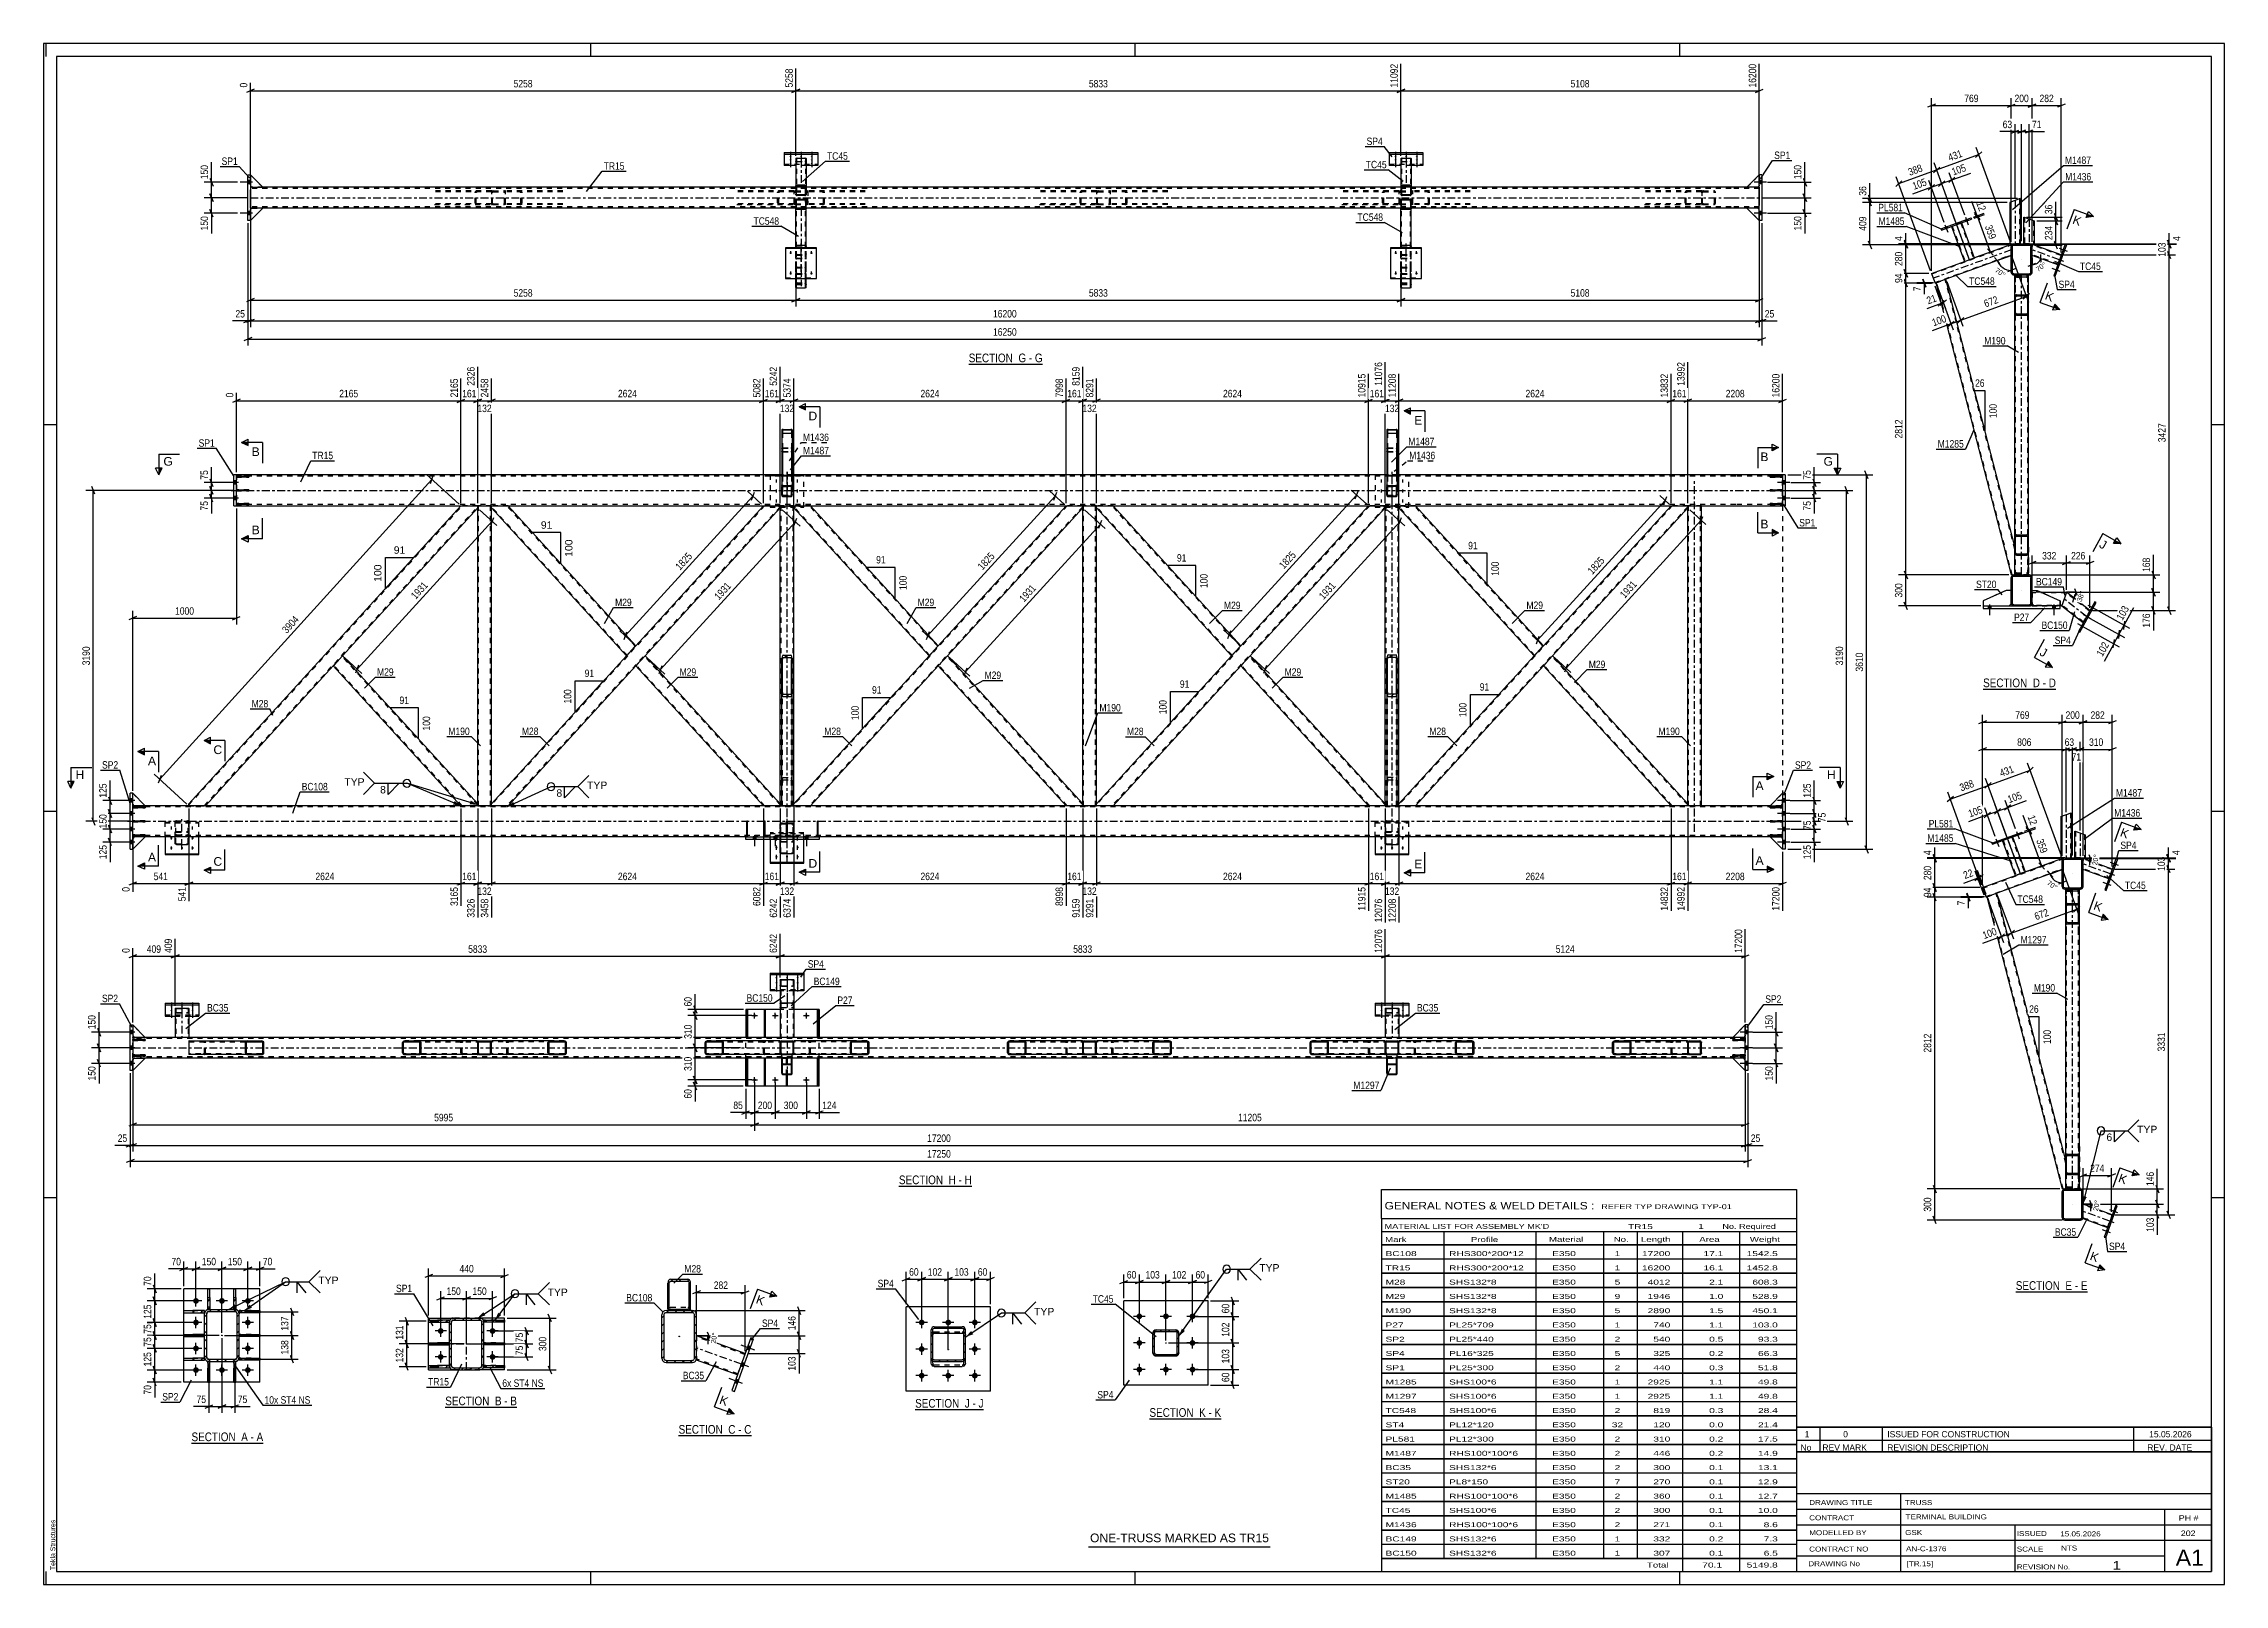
# Paper-space layout 'Layout1' of a CAD drawing. Header units: millimetres. Extents: x 0 to 841, y 0 to 594.
# The model-space entities are those that its viewports show. They can reach past a viewport. Long polylines and large blocks are cut down to what shows.
import ezdxf

# ---------------------------------------------------------------- set-up
doc = ezdxf.new("R2010")
doc.units = ezdxf.units.MM
doc.linetypes.add('DXK_LINE_DOT2', pattern=[3.9198, 1.9599, -1.9599])
doc.linetypes.add('DXK_LINE_DOT3', pattern=[5.9187, 2.979, -0.9799, 0.9799, -0.9799])
doc.layers.add('Viewport layer', color=7, linetype='Continuous', plot=False)
doc.styles.add('Arial', font='ARIAL.TTF', dxfattribs={"height": 0.2})
doc.styles.add('Arial Narrow', font='ARIALN.TTF', dxfattribs={"height": 0.2})

# ---------------------------------------------------------------- blocks, each defined once
blk = doc.blocks.new('Unknown-389632863-18 - 1405')
at = {"color": 6, "linetype": 'Continuous'}
blk.add_line((80.54, -353.48), (108.18, -353.48), dxfattribs=at)
at = {"color": 0, "linetype": 'Continuous'}
blk.add_wipeout([(98.65, -352.73), (98.65, -349.23), (80.54, -349.23), (80.54, -352.73)], dxfattribs=at)
blk.add_wipeout([(102.25, -352.73), (102.25, -349.23), (99.7, -349.23), (99.7, -352.73)], dxfattribs=at)
at = {"color": 7, "linetype": 'Continuous', "style": 'Arial Narrow'}
blk.add_text('SECTION ', height=3.34, dxfattribs=at).set_placement((80.54, -352.73))
at = {"color": 0, "linetype": 'Continuous'}
blk.add_wipeout([(104.58, -352.73), (104.58, -349.23), (103.3, -349.23), (103.3, -352.73)], dxfattribs=at)
blk.add_wipeout([(108.18, -352.73), (108.18, -349.23), (105.63, -349.23), (105.63, -352.73)], dxfattribs=at)
at = {"color": 7, "linetype": 'Continuous', "style": 'Arial Narrow'}
for s, p in [('B', (99.7, -352.73)), ('-', (103.3, -352.73)), ('B', (105.63, -352.73))]:
    blk.add_text(s, height=3.34, dxfattribs=at).set_placement(p)
blk = doc.blocks.new('Unknown-389632863-44792')
at = {"color": 7, "linetype": 'Continuous'}
for p, q in [((601.64, -370.73), (601.64, -416.78)), ((601.64, -370.73), (761.64, -370.73)), ((761.64, -370.78), (761.64, -416.78)), ((601.64, -386.78), (761.64, -386.78)), ((641.78, -386.78), (641.78, -416.78)), ((601.64, -392.78), (761.64, -392.78)), ((743.64, -416.73), (743.64, -392.73)), ((601.64, -398.78), (761.64, -398.78)), ((685.78, -398.78), (685.78, -416.78)), ((601.64, -404.78), (761.64, -404.78)), ((601.64, -410.78), (743.64, -410.78)), ((601.64, -416.78), (761.64, -416.78))]:
    blk.add_line(p, q, dxfattribs=at)
at = {"color": 7, "style": 'Arial Narrow'}
for s, height, width, p in [('CONTRACT', 1.909, 1.425378, (606.52, -397.07)), ('DRAWING TITLE', 1.9089, 1.425378, (606.52, -391.18)), ('TRUSS', 1.909, 1.425378, (643.44, -391.2)), ('TERMINAL BUILDING', 1.9089, 1.425378, (643.69, -396.71)), ('MODELLED BY', 1.9089, 1.425378, (606.52, -402.8)), ('GSK', 1.909, 1.425378, (643.52, -402.74)), ('ISSUED', 1.909, 1.425378, (686.58, -403.14)), ('15.05.2026', 1.909, 1.425378, (703.33, -403.26)), ('CONTRACT NO', 1.9089, 1.425378, (606.52, -409.12)), ('AN-C-1376', 1.909, 1.425378, (643.86, -409)), ('SCALE', 1.909, 1.425378, (686.58, -409.13)), ('A1', 6.204, 1.25, (747.88, -414.58)), ('DRAWING No', 1.909, 1.425378, (606.19, -414.78)), ('[TR.15]', 1.909, 1.425378, (644.1, -414.79)), ('REVISION No.', 1.9089, 1.425378, (686.58, -416.01)), ('1', 3.34, 1.5, (723.55, -416.1))]:
    blk.add_text(s, height=height, dxfattribs=dict(at, width=width)).set_placement(p)
at = {"color": 7, "linetype": 'Continuous', "style": 'Arial Narrow'}
for s, height, width, p in [('PH #', 2.1, 1.42538, (749.04, -397.23)), ('202', 2.1, 1.42538, (749.82, -403.13)), ('NTS', 1.909, 1.425378, (703.64, -408.73))]:
    blk.add_text(s, height=height, dxfattribs=dict(at, width=width)).set_placement(p)
blk = doc.blocks.new('Unknown-389632863-1162')
at = {"color": 5, "linetype": 'Continuous'}
for p, q in [((766.64, 172.22), (-74.36, 172.22)), ((-74.36, 172.22), (-74.36, -421.78)), ((-73.36, 167.22), (-73.36, 172.22)), ((136.64, 167.22), (136.64, 172.22)), ((346.64, 167.22), (346.64, 172.22)), ((556.64, 167.22), (556.64, 172.22)), ((766.64, -421.78), (766.64, 172.22)), ((761.64, 167.22), (-69.36, 167.22)), ((-69.36, 167.22), (-69.36, -416.78)), ((761.64, -416.78), (761.64, 167.22)), ((-69.36, 25.22), (-74.36, 25.22)), ((766.64, 25.22), (761.64, 25.22)), ((-69.36, -123.78), (-74.36, -123.78)), ((766.64, -123.78), (761.64, -123.78)), ((-69.36, -272.78), (-74.36, -272.78)), ((766.64, -272.78), (761.64, -272.78)), ((-73.36, -421.78), (-73.36, -416.78)), ((-69.36, -416.78), (761.64, -416.78)), ((136.64, -421.78), (136.64, -416.78)), ((346.64, -421.78), (346.64, -416.78)), ((556.64, -421.78), (556.64, -416.78)), ((-74.36, -421.78), (766.64, -421.78))]:
    blk.add_line(p, q, dxfattribs=at)
at = {"color": 174, "linetype": 'Continuous', "style": 'Arial'}
blk.add_text('Tekla Structures', height=1.9102, rotation=90, dxfattribs=at).set_placement((-69.86, -416.28))
blk = doc.blocks.new('Unknown-389632863-44793')
at = {"color": 7, "linetype": 'Continuous'}
for p, q in [((441.64, -269.53), (601.64, -269.53)), ((441.64, -280.78), (441.64, -269.53)), ((601.64, -269.53), (601.64, -280.78)), ((441.64, -280.78), (601.64, -280.78)), ((441.64, -280.78), (441.64, -285.78)), ((441.64, -285.78), (601.64, -285.78)), ((441.64, -285.78), (441.64, -290.78)), ((465.64, -285.78), (465.64, -290.78)), ((501.14, -285.78), (501.14, -290.78)), ((527.14, -285.78), (527.14, -290.78)), ((540.14, -285.78), (540.14, -290.78)), ((557.64, -285.78), (557.64, -290.78)), ((579.64, -285.78), (579.64, -290.78)), ((601.64, -280.78), (601.64, -285.78)), ((601.64, -285.78), (601.64, -290.78)), ((441.64, -290.78), (601.64, -290.78)), ((441.64, -290.83), (441.64, -296.23)), ((441.64, -290.83), (601.64, -290.83)), ((465.64, -290.78), (465.64, -296.28)), ((501.14, -290.78), (501.14, -296.28)), ((527.14, -290.78), (527.14, -296.28)), ((540.14, -290.78), (540.14, -296.28)), ((557.64, -290.78), (557.64, -296.28)), ((579.64, -290.78), (579.64, -296.28)), ((601.64, -290.83), (601.64, -296.23)), ((441.64, -296.23), (601.64, -296.23)), ((441.64, -296.33), (441.64, -301.73)), ((441.64, -296.33), (601.64, -296.33)), ((441.64, -301.73), (601.64, -301.73)), ((441.64, -301.83), (441.64, -307.23)), ((441.64, -301.83), (601.64, -301.83)), ((465.64, -296.28), (465.64, -301.78)), ((465.64, -301.78), (465.64, -307.28)), ((501.14, -296.28), (501.14, -301.78)), ((501.14, -301.78), (501.14, -307.28)), ((527.14, -296.28), (527.14, -301.78)), ((527.14, -301.78), (527.14, -307.28)), ((540.14, -296.28), (540.14, -301.78)), ((540.14, -301.78), (540.14, -307.28)), ((557.64, -296.28), (557.64, -301.78)), ((557.64, -301.78), (557.64, -307.28)), ((579.64, -296.28), (579.64, -301.78)), ((579.64, -301.78), (579.64, -307.28)), ((601.64, -296.33), (601.64, -301.73)), ((601.64, -301.83), (601.64, -307.23)), ((441.64, -307.23), (601.64, -307.23)), ((441.64, -307.33), (441.64, -312.73)), ((441.64, -307.33), (601.64, -307.33)), ((465.64, -307.28), (465.64, -312.78)), ((501.14, -307.28), (501.14, -312.78)), ((527.14, -307.28), (527.14, -312.78)), ((540.14, -307.28), (540.14, -312.78)), ((557.64, -307.28), (557.64, -312.78)), ((579.64, -307.28), (579.64, -312.78)), ((601.64, -307.33), (601.64, -312.73)), ((441.64, -312.73), (601.64, -312.73)), ((441.64, -312.83), (441.64, -318.23)), ((441.64, -312.83), (601.64, -312.83)), ((441.64, -318.23), (601.64, -318.23)), ((441.64, -318.33), (441.64, -323.73)), ((441.64, -318.33), (601.64, -318.33)), ((465.64, -312.78), (465.64, -318.28)), ((465.64, -318.28), (465.64, -323.78)), ((501.14, -312.78), (501.14, -318.28)), ((501.14, -318.28), (501.14, -323.78)), ((527.14, -312.78), (527.14, -318.28)), ((527.14, -318.28), (527.14, -323.78)), ((540.14, -312.78), (540.14, -318.28)), ((540.14, -318.28), (540.14, -323.78)), ((557.64, -312.78), (557.64, -318.28)), ((557.64, -318.28), (557.64, -323.78)), ((579.64, -312.78), (579.64, -318.28)), ((579.64, -318.28), (579.64, -323.78)), ((601.64, -312.83), (601.64, -318.23)), ((601.64, -318.33), (601.64, -323.73)), ((441.64, -323.73), (601.64, -323.73)), ((441.64, -323.83), (441.64, -329.23)), ((441.64, -323.83), (601.64, -323.83)), ((465.64, -323.78), (465.64, -329.28)), ((501.14, -323.78), (501.14, -329.28)), ((527.14, -323.78), (527.14, -329.28)), ((540.14, -323.78), (540.14, -329.28)), ((557.64, -323.78), (557.64, -329.28)), ((579.64, -323.78), (579.64, -329.28)), ((601.64, -323.83), (601.64, -329.23)), ((441.64, -329.23), (601.64, -329.23)), ((441.64, -329.33), (441.64, -334.73)), ((441.64, -329.33), (601.64, -329.33)), ((441.64, -334.73), (601.64, -334.73)), ((441.64, -334.83), (441.64, -340.23)), ((441.64, -334.83), (601.64, -334.83)), ((465.64, -329.28), (465.64, -334.78)), ((465.64, -334.78), (465.64, -340.28)), ((501.14, -329.28), (501.14, -334.78)), ((501.14, -334.78), (501.14, -340.28)), ((527.14, -329.28), (527.14, -334.78)), ((527.14, -334.78), (527.14, -340.28)), ((540.14, -329.28), (540.14, -334.78)), ((540.14, -334.78), (540.14, -340.28)), ((557.64, -329.28), (557.64, -334.78)), ((557.64, -334.78), (557.64, -340.28)), ((579.64, -329.28), (579.64, -334.78)), ((579.64, -334.78), (579.64, -340.28)), ((601.64, -329.33), (601.64, -334.73)), ((601.64, -334.83), (601.64, -340.23)), ((441.64, -340.23), (601.64, -340.23)), ((441.64, -340.33), (441.64, -345.73)), ((441.64, -340.33), (601.64, -340.33)), ((465.64, -340.28), (465.64, -345.78)), ((501.14, -340.28), (501.14, -345.78)), ((527.14, -340.28), (527.14, -345.78)), ((540.14, -340.28), (540.14, -345.78)), ((557.64, -340.28), (557.64, -345.78)), ((579.64, -340.28), (579.64, -345.78)), ((601.64, -340.33), (601.64, -345.73)), ((441.64, -345.73), (601.64, -345.73)), ((441.64, -345.83), (441.64, -351.23)), ((441.64, -345.83), (601.64, -345.83)), ((441.64, -351.23), (601.64, -351.23)), ((441.64, -351.33), (441.64, -356.73)), ((441.64, -351.33), (601.64, -351.33)), ((465.64, -345.78), (465.64, -351.28)), ((465.64, -351.28), (465.64, -356.78)), ((501.14, -345.78), (501.14, -351.28)), ((501.14, -351.28), (501.14, -356.78)), ((527.14, -345.78), (527.14, -351.28)), ((527.14, -351.28), (527.14, -356.78)), ((540.14, -345.78), (540.14, -351.28)), ((540.14, -351.28), (540.14, -356.78)), ((557.64, -345.78), (557.64, -351.28)), ((557.64, -351.28), (557.64, -356.78)), ((579.64, -345.78), (579.64, -351.28)), ((579.64, -351.28), (579.64, -356.78)), ((601.64, -345.83), (601.64, -351.23)), ((601.64, -351.33), (601.64, -356.73)), ((441.64, -356.73), (601.64, -356.73)), ((441.64, -356.83), (441.64, -362.23)), ((441.64, -356.83), (601.64, -356.83)), ((465.64, -356.78), (465.64, -362.28)), ((501.14, -356.78), (501.14, -362.28)), ((527.14, -356.78), (527.14, -362.28)), ((540.14, -356.78), (540.14, -362.28)), ((557.64, -356.78), (557.64, -362.28)), ((579.64, -356.78), (579.64, -362.28)), ((601.64, -356.83), (601.64, -362.23)), ((441.64, -362.23), (601.64, -362.23)), ((441.64, -362.33), (441.64, -367.73)), ((441.64, -362.33), (601.64, -362.33)), ((441.64, -367.73), (601.64, -367.73)), ((441.64, -367.83), (441.64, -373.23)), ((441.64, -367.83), (601.64, -367.83)), ((465.64, -362.28), (465.64, -367.78)), ((465.64, -367.78), (465.64, -373.28)), ((501.14, -362.28), (501.14, -367.78)), ((501.14, -367.78), (501.14, -373.28)), ((527.14, -362.28), (527.14, -367.78)), ((527.14, -367.78), (527.14, -373.28)), ((540.14, -362.28), (540.14, -367.78)), ((540.14, -367.78), (540.14, -373.28)), ((557.64, -362.28), (557.64, -367.78)), ((557.64, -367.78), (557.64, -373.28)), ((579.64, -362.28), (579.64, -367.78)), ((579.64, -367.78), (579.64, -373.28)), ((601.64, -362.33), (601.64, -367.73)), ((601.64, -367.83), (601.64, -373.23)), ((441.64, -373.23), (601.64, -373.23)), ((441.64, -373.33), (441.64, -378.73)), ((441.64, -373.33), (601.64, -373.33)), ((465.64, -373.28), (465.64, -378.78)), ((501.14, -373.28), (501.14, -378.78)), ((527.14, -373.28), (527.14, -378.78)), ((540.14, -373.28), (540.14, -378.78)), ((557.64, -373.28), (557.64, -378.78)), ((579.64, -373.28), (579.64, -378.78)), ((601.64, -373.33), (601.64, -378.73)), ((441.64, -378.73), (601.64, -378.73)), ((441.64, -378.83), (441.64, -384.23)), ((441.64, -378.83), (601.64, -378.83)), ((441.64, -384.23), (601.64, -384.23)), ((441.64, -384.33), (441.64, -389.73)), ((441.64, -384.33), (601.64, -384.33)), ((465.64, -378.78), (465.64, -384.28)), ((465.64, -384.28), (465.64, -389.78)), ((501.14, -378.78), (501.14, -384.28)), ((501.14, -384.28), (501.14, -389.78)), ((527.14, -378.78), (527.14, -384.28)), ((527.14, -384.28), (527.14, -389.78)), ((540.14, -378.78), (540.14, -384.28)), ((540.14, -384.28), (540.14, -389.78)), ((557.64, -378.78), (557.64, -384.28)), ((557.64, -384.28), (557.64, -389.78)), ((579.64, -378.78), (579.64, -384.28)), ((579.64, -384.28), (579.64, -389.78)), ((601.64, -378.83), (601.64, -384.23)), ((601.64, -384.33), (601.64, -389.73)), ((441.64, -389.73), (601.64, -389.73)), ((441.64, -389.83), (441.64, -395.23)), ((441.64, -389.83), (601.64, -389.83)), ((441.64, -395.23), (601.64, -395.23)), ((465.64, -389.78), (465.64, -395.28)), ((501.14, -389.78), (501.14, -395.28)), ((527.14, -389.78), (527.14, -395.28)), ((540.14, -389.78), (540.14, -395.28)), ((557.64, -389.78), (557.64, -395.28)), ((579.64, -389.78), (579.64, -395.28)), ((601.64, -389.83), (601.64, -395.23)), ((441.64, -395.33), (441.64, -400.73)), ((441.64, -395.33), (601.64, -395.33)), ((441.64, -400.73), (601.64, -400.73)), ((441.64, -400.83), (441.64, -406.23)), ((441.64, -400.83), (601.64, -400.83)), ((465.64, -395.28), (465.64, -400.78)), ((465.64, -400.78), (465.64, -406.28)), ((501.14, -395.28), (501.14, -400.78)), ((501.14, -400.78), (501.14, -406.28)), ((527.14, -395.28), (527.14, -400.78)), ((527.14, -400.78), (527.14, -406.28)), ((540.14, -395.28), (540.14, -400.78)), ((540.14, -400.78), (540.14, -406.28)), ((557.64, -395.28), (557.64, -400.78)), ((557.64, -400.78), (557.64, -406.28)), ((579.64, -395.28), (579.64, -400.78)), ((579.64, -400.78), (579.64, -406.28)), ((601.64, -395.33), (601.64, -400.73)), ((601.64, -400.83), (601.64, -406.23)), ((441.64, -406.23), (601.64, -406.23)), ((441.64, -406.33), (441.64, -411.73)), ((441.64, -406.33), (601.64, -406.33)), ((441.64, -411.73), (601.64, -411.73)), ((441.64, -411.78), (601.64, -411.78)), ((441.64, -411.78), (441.64, -416.78)), ((465.64, -406.28), (465.64, -411.78)), ((501.14, -406.28), (501.14, -411.78)), ((527.14, -406.28), (527.14, -411.78)), ((540.14, -406.28), (540.14, -411.78)), ((557.64, -406.28), (557.64, -411.78)), ((557.64, -411.78), (557.64, -416.78)), ((579.64, -406.28), (579.64, -411.78)), ((579.64, -411.78), (579.64, -416.78)), ((601.64, -406.33), (601.64, -411.73)), ((601.64, -411.78), (601.64, -416.78)), ((441.64, -416.78), (601.64, -416.78))]:
    blk.add_line(p, q, dxfattribs=at)
at = {"color": 7, "style": 'Arial Narrow'}
for s, height, width, p in [('GENERAL NOTES & WELD DETAILS :', 2.8633, 1.4, (442.79, -277.22)), ('REFER TYP DRAWING TYP-01', 1.9089, 1.6, (526.34, -277.12)), ("MATERIAL LIST FOR ASSEMBLY MK'D", 1.9089, 1.6, (442.79, -284.72)), ('TR15', 1.909, 1.794707, (536.63, -284.81)), ('1', 1.91, 1.794707, (563.72, -284.72)), ('No. Required', 1.9089, 1.6, (573.05, -284.72)), ('Mark', 1.909, 1.7, (442.97, -289.78)), ('Profile', 1.909, 1.7, (476.05, -289.78)), ('Material', 1.909, 1.7, (506.18, -289.72)), ('No.', 1.909, 1.7, (531.14, -289.72)), ('Length', 1.909, 1.7, (541.64, -289.72)), ('Area', 1.909, 1.7, (564.14, -289.72)), ('Weight', 1.909, 1.7, (583.64, -289.72))]:
    blk.add_text(s, height=height, dxfattribs=dict(at, width=width)).set_placement(p)
at = {"color": 7, "linetype": 'Continuous', "style": 'Arial Narrow'}
for s, height, width, p in [('BC108', 1.909, 1.794707, (443.14, -295.22)), ('RHS300*200*12', 1.9089, 1.794707, (467.64, -295.22)), ('E350', 1.909, 1.794707, (507.38, -295.22)), ('1', 1.91, 1.794707, (531.49, -295.22)), ('17200', 1.909, 1.794707, (542.03, -295.22)), ('17.1', 1.909, 1.794707, (565.77, -295.22)), ('1542.5', 1.909, 1.794707, (582.4, -295.22)), ('TR15', 1.909, 1.794707, (443.14, -300.72)), ('RHS300*200*12', 1.9089, 1.794707, (467.64, -300.72)), ('E350', 1.909, 1.794707, (507.38, -300.72)), ('1', 1.91, 1.794707, (531.49, -300.72)), ('16200', 1.909, 1.794707, (542.03, -300.72)), ('16.1', 1.909, 1.794707, (565.77, -300.72)), ('1452.8', 1.909, 1.794707, (582.4, -300.72)), ('M28', 1.909, 1.794707, (443.14, -306.22)), ('M29', 1.909, 1.794707, (443.14, -311.72)), ('SHS132*8', 1.909, 1.794707, (467.64, -306.22)), ('SHS132*8', 1.909, 1.794707, (467.64, -311.72)), ('E350', 1.909, 1.794707, (507.38, -306.22)), ('E350', 1.909, 1.794707, (507.38, -311.72)), ('5', 1.91, 1.794707, (531.49, -306.22)), ('9', 1.91, 1.794707, (531.49, -311.72)), ('4012', 1.909, 1.794707, (544.22, -306.22)), ('1946', 1.909, 1.794707, (544.22, -311.72)), ('2.1', 1.909, 1.794707, (567.95, -306.22)), ('1.0', 1.909, 1.794707, (567.95, -311.72)), ('528.9', 1.909, 1.794707, (584.59, -311.72)), ('608.3', 1.909, 1.794707, (584.59, -306.22)), ('M190', 1.909, 1.794707, (443.14, -317.22)), ('SHS132*8', 1.909, 1.794707, (467.64, -317.22)), ('E350', 1.909, 1.794707, (507.38, -317.22)), ('5', 1.91, 1.794707, (531.49, -317.22)), ('2890', 1.909, 1.794707, (544.22, -317.22)), ('1.5', 1.909, 1.794707, (567.95, -317.22)), ('450.1', 1.909, 1.794707, (584.59, -317.22)), ('SP2', 1.909, 1.794707, (443.14, -328.22)), ('P27', 1.909, 1.794707, (443.14, -322.72)), ('PL25*709', 1.909, 1.794707, (467.64, -322.72)), ('PL25*440', 1.909, 1.794707, (467.64, -328.22)), ('E350', 1.909, 1.794707, (507.38, -322.72)), ('E350', 1.909, 1.794707, (507.38, -328.22)), ('2', 1.91, 1.794707, (531.49, -328.22)), ('1', 1.91, 1.794707, (531.49, -322.72)), ('540', 1.909, 1.794707, (546.41, -328.22)), ('740', 1.909, 1.794707, (546.41, -322.72)), ('0.5', 1.909, 1.794707, (567.95, -328.22)), ('1.1', 1.909, 1.794707, (567.95, -322.72)), ('103.0', 1.909, 1.794707, (584.59, -322.72)), ('93.3', 1.909, 1.794707, (586.78, -328.22)), ('SP4', 1.909, 1.794707, (443.14, -333.72)), ('PL16*325', 1.909, 1.794707, (467.64, -333.72)), ('E350', 1.909, 1.794707, (507.38, -333.72)), ('5', 1.91, 1.794707, (531.49, -333.72)), ('325', 1.909, 1.794707, (546.41, -333.72)), ('0.2', 1.909, 1.794707, (567.95, -333.72)), ('66.3', 1.909, 1.794707, (586.78, -333.72)), ('SP1', 1.909, 1.794707, (443.14, -339.22)), ('M1285', 1.909, 1.794707, (443.14, -344.72)), ('SHS100*6', 1.909, 1.794707, (467.64, -344.72)), ('PL25*300', 1.909, 1.794707, (467.64, -339.22)), ('E350', 1.909, 1.794707, (507.38, -339.22)), ('E350', 1.909, 1.794707, (507.38, -344.72)), ('2', 1.91, 1.794707, (531.49, -339.22)), ('1', 1.91, 1.794707, (531.49, -344.72)), ('2925', 1.909, 1.794707, (544.22, -344.72)), ('440', 1.909, 1.794707, (546.41, -339.22)), ('0.3', 1.909, 1.794707, (567.95, -339.22)), ('1.1', 1.909, 1.794707, (567.95, -344.72)), ('49.8', 1.909, 1.794707, (586.78, -344.72)), ('51.8', 1.909, 1.794707, (586.78, -339.22)), ('M1297', 1.909, 1.794707, (443.14, -350.22)), ('SHS100*6', 1.909, 1.794707, (467.64, -350.22)), ('E350', 1.909, 1.794707, (507.38, -350.22)), ('1', 1.91, 1.794707, (531.49, -350.22)), ('2925', 1.909, 1.794707, (544.22, -350.22)), ('1.1', 1.909, 1.794707, (567.95, -350.22)), ('49.8', 1.909, 1.794707, (586.78, -350.22)), ('TC548', 1.909, 1.794707, (443.14, -355.72)), ('ST4', 1.909, 1.794707, (443.14, -361.22)), ('SHS100*6', 1.909, 1.794707, (467.64, -355.72)), ('PL12*120', 1.909, 1.794707, (467.64, -361.22)), ('E350', 1.909, 1.794707, (507.38, -355.72)), ('E350', 1.909, 1.794707, (507.38, -361.22)), ('32', 1.909, 1.794707, (530.4, -361.22)), ('2', 1.91, 1.794707, (531.49, -355.72)), ('819', 1.909, 1.794707, (546.41, -355.72)), ('120', 1.909, 1.794707, (546.41, -361.22)), ('0.3', 1.909, 1.794707, (567.95, -355.72)), ('0.0', 1.909, 1.794707, (567.95, -361.22)), ('28.4', 1.909, 1.794707, (586.78, -355.72)), ('21.4', 1.909, 1.794707, (586.78, -361.22)), ('PL581', 1.909, 1.794707, (443.14, -366.72)), ('PL12*300', 1.909, 1.794707, (467.64, -366.72)), ('E350', 1.909, 1.794707, (507.38, -366.72)), ('2', 1.91, 1.794707, (531.49, -366.72)), ('310', 1.909, 1.794707, (546.41, -366.72)), ('0.2', 1.909, 1.794707, (567.95, -366.72)), ('17.5', 1.909, 1.794707, (586.78, -366.72)), ('M1487', 1.909, 1.794707, (443.14, -372.22)), ('BC35', 1.909, 1.794707, (443.14, -377.72)), ('SHS132*6', 1.909, 1.794707, (467.64, -377.72)), ('RHS100*100*6', 1.9089, 1.794707, (467.64, -372.22)), ('E350', 1.909, 1.794707, (507.38, -372.22)), ('E350', 1.909, 1.794707, (507.38, -377.72)), ('2', 1.91, 1.794707, (531.49, -372.22)), ('2', 1.91, 1.794707, (531.49, -377.72)), ('446', 1.909, 1.794707, (546.41, -372.22)), ('300', 1.909, 1.794707, (546.41, -377.72)), ('0.2', 1.909, 1.794707, (567.95, -372.22)), ('0.1', 1.909, 1.794707, (567.95, -377.72)), ('14.9', 1.909, 1.794707, (586.78, -372.22)), ('13.1', 1.909, 1.794707, (586.78, -377.72)), ('ST20', 1.909, 1.794707, (443.14, -383.22)), ('M1485', 1.909, 1.794707, (443.14, -388.72)), ('PL8*150', 1.909, 1.794707, (467.64, -383.22)), ('RHS100*100*6', 1.9089, 1.794707, (467.64, -388.72)), ('E350', 1.909, 1.794707, (507.38, -383.22)), ('E350', 1.909, 1.794707, (507.38, -388.72)), ('7', 1.91, 1.794707, (531.49, -383.22)), ('2', 1.91, 1.794707, (531.49, -388.72)), ('360', 1.909, 1.794707, (546.41, -388.72)), ('270', 1.909, 1.794707, (546.41, -383.22)), ('0.1', 1.909, 1.794707, (567.95, -383.22)), ('0.1', 1.909, 1.794707, (567.95, -388.72)), ('12.9', 1.909, 1.794707, (586.78, -383.22)), ('12.7', 1.909, 1.794707, (586.78, -388.72)), ('TC45', 1.909, 1.794707, (443.14, -394.22)), ('SHS100*6', 1.909, 1.794707, (467.64, -394.22)), ('E350', 1.909, 1.794707, (507.38, -394.22)), ('2', 1.91, 1.794707, (531.49, -394.22)), ('300', 1.909, 1.794707, (546.41, -394.22)), ('0.1', 1.909, 1.794707, (567.95, -394.22)), ('10.0', 1.909, 1.794707, (586.78, -394.22)), ('M1436', 1.909, 1.794707, (443.14, -399.72)), ('BC149', 1.909, 1.794707, (443.14, -405.22)), ('SHS132*6', 1.909, 1.794707, (467.64, -405.22)), ('RHS100*100*6', 1.9089, 1.794707, (467.64, -399.72)), ('E350', 1.909, 1.794707, (507.38, -399.72)), ('E350', 1.909, 1.794707, (507.38, -405.22)), ('2', 1.91, 1.794707, (531.49, -399.72)), ('1', 1.91, 1.794707, (531.49, -405.22)), ('332', 1.909, 1.794707, (546.41, -405.22)), ('271', 1.909, 1.794707, (546.41, -399.72)), ('0.1', 1.909, 1.794707, (567.95, -399.72)), ('0.2', 1.909, 1.794707, (567.95, -405.22)), ('8.6', 1.909, 1.794707, (588.97, -399.72)), ('7.3', 1.909, 1.794707, (588.97, -405.22)), ('BC150', 1.909, 1.794707, (443.14, -410.72)), ('SHS132*6', 1.909, 1.794707, (467.64, -410.72)), ('E350', 1.909, 1.794707, (507.38, -410.72)), ('1', 1.91, 1.794707, (531.49, -410.72)), ('307', 1.909, 1.794707, (546.41, -410.72)), ('0.1', 1.909, 1.794707, (567.95, -410.72)), ('6.5', 1.909, 1.794707, (588.97, -410.72)), ('Total', 1.909, 1.7, (543.97, -415.28)), ('70.1', 1.909, 1.794707, (565.28, -415.28)), ('5149.8', 1.909, 1.794707, (582.4, -415.28))]:
    blk.add_text(s, height=height, dxfattribs=dict(at, width=width)).set_placement(p)
blk = doc.blocks.new('Unknown-389632863-44794')
at = {"color": 7, "linetype": 'Continuous'}
blk.add_line((328.64, -407.28), (398.64, -407.28), dxfattribs=at)
at = {"color": 7, "style": 'Arial'}
blk.add_text('ONE-TRUSS MARKED AS TR15', height=3.3428, dxfattribs=at).set_placement((329.18, -405.53))
blk = doc.blocks.new('Unknown-389632863-44795')
at = {"color": 7, "linetype": 'Continuous'}
for p, q in [((601.64, -361.23), (761.64, -361.23)), ((761.64, -361.23), (601.64, -361.23)), ((601.64, -361.23), (601.64, -366.23)), ((610.64, -361.23), (610.64, -366.23)), ((634.64, -361.23), (634.64, -366.23)), ((731.64, -361.23), (731.64, -366.23)), ((761.64, -361.23), (761.64, -366.23)), ((601.64, -366.23), (761.64, -366.23)), ((601.64, -366.23), (601.64, -370.73)), ((601.64, -366.23), (761.64, -366.23)), ((610.64, -366.23), (610.64, -370.73)), ((634.64, -366.23), (634.64, -370.73)), ((731.64, -366.23), (731.64, -370.73)), ((761.64, -366.23), (761.64, -370.73)), ((761.64, -370.73), (601.64, -370.73))]:
    blk.add_line(p, q, dxfattribs=at)
at = {"color": 7, "linetype": 'Continuous', "style": 'Arial Narrow'}
for s, height, width, p in [('No', 2.386, 1.2, (603.18, -370.23)), ('1', 2.39, 1.196471, (604.79, -365.08)), ('REV MARK', 2.386, 1.2, (611.64, -370.23)), ('0', 2.39, 1.196471, (619.64, -365.08)), ('REVISION DESCRIPTION', 2.3861, 1.2, (636.64, -370.23)), ('ISSUED FOR CONSTRUCTION', 2.3861, 1.196471, (636.64, -365.08)), ('REV. DATE', 2.386, 1.2, (736.92, -370.23)), ('15.05.2026', 2.386, 1.196471, (737.64, -365.08))]:
    blk.add_text(s, height=height, dxfattribs=dict(at, width=width)).set_placement(p)
blk = doc.blocks.new('Unknown-389632863-19 - 17657')
at = {"color": 6, "linetype": 'Continuous'}
blk.add_line((282.4, 48.63), (310.9, 48.63), dxfattribs=at)
at = {"color": 0, "linetype": 'Continuous'}
blk.add_wipeout([(300.51, 49.38), (300.51, 52.88), (282.4, 52.88), (282.4, 49.38)], dxfattribs=at)
blk.add_wipeout([(304.55, 49.38), (304.55, 52.88), (301.56, 52.88), (301.56, 49.38)], dxfattribs=at)
at = {"color": 7, "linetype": 'Continuous', "style": 'Arial Narrow'}
blk.add_text('SECTION ', height=3.34, dxfattribs=at).set_placement((282.4, 49.38))
at = {"color": 0, "linetype": 'Continuous'}
blk.add_wipeout([(306.87, 49.38), (306.87, 52.88), (305.6, 52.88), (305.6, 49.38)], dxfattribs=at)
blk.add_wipeout([(310.9, 49.38), (310.9, 52.88), (307.92, 52.88), (307.92, 49.38)], dxfattribs=at)
at = {"color": 7, "linetype": 'Continuous', "style": 'Arial Narrow'}
for s, p in [('G', (301.56, 49.38)), ('-', (305.6, 49.38)), ('G', (307.92, 49.38))]:
    blk.add_text(s, height=3.34, dxfattribs=at).set_placement(p)
blk = doc.blocks.new('Unknown-389632863-12 - 26435')
at = {"color": 6, "linetype": 'Continuous'}
blk.add_line((261.74, -354.4), (288.1, -354.4), dxfattribs=at)
at = {"color": 0, "linetype": 'Continuous'}
blk.add_wipeout([(279.84, -353.65), (279.84, -350.15), (261.74, -350.15), (261.74, -353.65)], dxfattribs=at)
blk.add_wipeout([(282.81, -353.65), (282.81, -350.15), (280.89, -350.15), (280.89, -353.65)], dxfattribs=at)
at = {"color": 7, "linetype": 'Continuous', "style": 'Arial Narrow'}
blk.add_text('SECTION ', height=3.34, dxfattribs=at).set_placement((261.74, -353.65))
at = {"color": 0, "linetype": 'Continuous'}
blk.add_wipeout([(285.14, -353.65), (285.14, -350.15), (283.86, -350.15), (283.86, -353.65)], dxfattribs=at)
blk.add_wipeout([(288.1, -353.65), (288.1, -350.15), (286.19, -350.15), (286.19, -353.65)], dxfattribs=at)
at = {"color": 7, "linetype": 'Continuous', "style": 'Arial Narrow'}
for s, p in [('J', (280.89, -353.65)), ('-', (283.86, -353.65)), ('J', (286.19, -353.65))]:
    blk.add_text(s, height=3.34, dxfattribs=at).set_placement(p)
blk = doc.blocks.new('Unknown-389632863-13 - 2793')
at = {"color": 6, "linetype": 'Continuous'}
blk.add_line((170.52, -364.45), (198.59, -364.45), dxfattribs=at)
at = {"color": 0, "linetype": 'Continuous'}
blk.add_wipeout([(188.62, -363.7), (188.62, -360.2), (170.52, -360.2), (170.52, -363.7)], dxfattribs=at)
blk.add_wipeout([(192.44, -363.7), (192.44, -360.2), (189.67, -360.2), (189.67, -363.7)], dxfattribs=at)
at = {"color": 7, "linetype": 'Continuous', "style": 'Arial Narrow'}
blk.add_text('SECTION ', height=3.34, dxfattribs=at).set_placement((170.52, -363.7))
at = {"color": 0, "linetype": 'Continuous'}
blk.add_wipeout([(194.77, -363.7), (194.77, -360.2), (193.49, -360.2), (193.49, -363.7)], dxfattribs=at)
blk.add_wipeout([(198.59, -363.7), (198.59, -360.2), (195.82, -360.2), (195.82, -363.7)], dxfattribs=at)
at = {"color": 7, "linetype": 'Continuous', "style": 'Arial Narrow'}
for s, p in [('C', (189.67, -363.7)), ('C', (195.82, -363.7)), ('-', (193.49, -363.7))]:
    blk.add_text(s, height=3.34, dxfattribs=at).set_placement(p)
blk = doc.blocks.new('Unknown-389632863-14 - 5033')
at = {"color": 6, "linetype": 'Continuous'}
blk.add_line((-17.32, -367.32), (10.33, -367.32), dxfattribs=at)
at = {"color": 0, "linetype": 'Continuous'}
blk.add_wipeout([(0.79, -366.57), (0.79, -363.07), (-17.32, -363.07), (-17.32, -366.57)], dxfattribs=at)
blk.add_wipeout([(4.4, -366.57), (4.4, -363.07), (1.84, -363.07), (1.84, -366.57)], dxfattribs=at)
at = {"color": 7, "linetype": 'Continuous', "style": 'Arial Narrow'}
blk.add_text('SECTION ', height=3.34, dxfattribs=at).set_placement((-17.32, -366.57))
at = {"color": 0, "linetype": 'Continuous'}
blk.add_wipeout([(6.72, -366.57), (6.72, -363.07), (5.45, -363.07), (5.45, -366.57)], dxfattribs=at)
blk.add_wipeout([(10.33, -366.57), (10.33, -363.07), (7.77, -363.07), (7.77, -366.57)], dxfattribs=at)
at = {"color": 7, "linetype": 'Continuous', "style": 'Arial Narrow'}
for s, p in [('A', (1.84, -366.57)), ('-', (5.45, -366.57)), ('A', (7.77, -366.57))]:
    blk.add_text(s, height=3.34, dxfattribs=at).set_placement(p)
blk = doc.blocks.new('Unknown-389632863-16 - 2210')
at = {"color": 6, "linetype": 'Continuous'}
blk.add_line((673.59, -76.64), (701.66, -76.64), dxfattribs=at)
at = {"color": 0, "linetype": 'Continuous'}
blk.add_wipeout([(691.7, -75.89), (691.7, -72.39), (673.59, -72.39), (673.59, -75.89)], dxfattribs=at)
blk.add_wipeout([(695.52, -75.89), (695.52, -72.39), (692.75, -72.39), (692.75, -75.89)], dxfattribs=at)
at = {"color": 7, "linetype": 'Continuous', "style": 'Arial Narrow'}
blk.add_text('SECTION ', height=3.34, dxfattribs=at).set_placement((673.59, -75.89))
at = {"color": 0, "linetype": 'Continuous'}
blk.add_wipeout([(697.84, -75.89), (697.84, -72.39), (696.57, -72.39), (696.57, -75.89)], dxfattribs=at)
blk.add_wipeout([(701.66, -75.89), (701.66, -72.39), (698.89, -72.39), (698.89, -75.89)], dxfattribs=at)
at = {"color": 7, "linetype": 'Continuous', "style": 'Arial Narrow'}
for s, p in [('D', (692.75, -75.89)), ('-', (696.57, -75.89)), ('D', (698.89, -75.89))]:
    blk.add_text(s, height=3.34, dxfattribs=at).set_placement(p)
blk = doc.blocks.new('Unknown-389632863-17 - 1807')
at = {"color": 6, "linetype": 'Continuous'}
blk.add_line((686.19, -308.99), (713.83, -308.99), dxfattribs=at)
at = {"color": 0, "linetype": 'Continuous'}
blk.add_wipeout([(704.29, -308.24), (704.29, -304.74), (686.19, -304.74), (686.19, -308.24)], dxfattribs=at)
blk.add_wipeout([(707.9, -308.24), (707.9, -304.74), (705.34, -304.74), (705.34, -308.24)], dxfattribs=at)
at = {"color": 7, "linetype": 'Continuous', "style": 'Arial Narrow'}
blk.add_text('SECTION ', height=3.34, dxfattribs=at).set_placement((686.19, -308.24))
at = {"color": 0, "linetype": 'Continuous'}
blk.add_wipeout([(710.23, -308.24), (710.23, -304.74), (708.95, -304.74), (708.95, -308.24)], dxfattribs=at)
blk.add_wipeout([(713.83, -308.24), (713.83, -304.74), (711.28, -304.74), (711.28, -308.24)], dxfattribs=at)
at = {"color": 7, "linetype": 'Continuous', "style": 'Arial Narrow'}
for s, p in [('E', (705.34, -308.24)), ('-', (708.95, -308.24)), ('E', (711.28, -308.24))]:
    blk.add_text(s, height=3.34, dxfattribs=at).set_placement(p)
blk = doc.blocks.new('Unknown-389632863-20 - 19064')
at = {"color": 6, "linetype": 'Continuous'}
blk.add_line((255.49, -268.24), (283.56, -268.24), dxfattribs=at)
at = {"color": 0, "linetype": 'Continuous'}
blk.add_wipeout([(273.6, -267.49), (273.6, -263.99), (255.49, -263.99), (255.49, -267.49)], dxfattribs=at)
blk.add_wipeout([(277.41, -267.49), (277.41, -263.99), (274.65, -263.99), (274.65, -267.49)], dxfattribs=at)
at = {"color": 7, "linetype": 'Continuous', "style": 'Arial Narrow'}
blk.add_text('SECTION ', height=3.34, dxfattribs=at).set_placement((255.49, -267.49))
at = {"color": 0, "linetype": 'Continuous'}
blk.add_wipeout([(279.74, -267.49), (279.74, -263.99), (278.46, -263.99), (278.46, -267.49)], dxfattribs=at)
blk.add_wipeout([(283.56, -267.49), (283.56, -263.99), (280.79, -263.99), (280.79, -267.49)], dxfattribs=at)
at = {"color": 7, "linetype": 'Continuous', "style": 'Arial Narrow'}
for s, p in [('H', (274.65, -267.49)), ('-', (278.46, -267.49)), ('H', (280.79, -267.49))]:
    blk.add_text(s, height=3.34, dxfattribs=at).set_placement(p)
blk = doc.blocks.new('Unknown-389632863-21 - 27633')
at = {"color": 6, "linetype": 'Continuous'}
blk.add_line((352.1, -357.94), (379.74, -357.94), dxfattribs=at)
at = {"color": 0, "linetype": 'Continuous'}
blk.add_wipeout([(370.2, -357.19), (370.2, -353.69), (352.1, -353.69), (352.1, -357.19)], dxfattribs=at)
blk.add_wipeout([(373.81, -357.19), (373.81, -353.69), (371.25, -353.69), (371.25, -357.19)], dxfattribs=at)
at = {"color": 7, "linetype": 'Continuous', "style": 'Arial Narrow'}
blk.add_text('SECTION ', height=3.34, dxfattribs=at).set_placement((352.1, -357.19))
at = {"color": 0, "linetype": 'Continuous'}
blk.add_wipeout([(376.14, -357.19), (376.14, -353.69), (374.86, -353.69), (374.86, -357.19)], dxfattribs=at)
blk.add_wipeout([(379.74, -357.19), (379.74, -353.69), (377.19, -353.69), (377.19, -357.19)], dxfattribs=at)
at = {"color": 7, "linetype": 'Continuous', "style": 'Arial Narrow'}
for s, p in [('K', (371.25, -357.19)), ('-', (374.86, -357.19)), ('K', (377.19, -357.19))]:
    blk.add_text(s, height=3.34, dxfattribs=at).set_placement(p)
blk = doc.blocks.new('Part-389632863-1493 - 1405')
at = {"linetype": 'Continuous'}
h = blk.add_hatch(dxfattribs=at)
h.set_pattern_fill('', scale=0.7, style=0, pattern_type=0)
h.set_pattern_definition([(45, (77.5264, -320.7212), (-1.5715, 1.5715), [])])
h.paths.add_polyline_path([(77.53, -319.92), (77.53, -320.72), (82.11, -320.72), (82.11, -319.92)])
at = {"color": 2, "linetype": 'Continuous'}
for p, q in [((74.11, -319.92), (77.53, -319.92)), ((74.11, -320.72), (74.11, -319.92)), ((74.11, -320.72), (77.53, -320.72)), ((82.11, -319.92), (77.53, -319.92)), ((77.53, -319.92), (77.53, -320.72)), ((77.53, -320.72), (82.11, -320.72)), ((82.11, -320.72), (82.11, -319.92))]:
    blk.add_line(p, q, dxfattribs=at)
at = {"color": 7, "linetype": 'DXK_LINE_DOT3'}
for p, q in [((77.53, -320.32), (74.11, -320.32)), ((82.11, -320.32), (82.11, -320.32))]:
    blk.add_line(p, q, dxfattribs=at)
at = {"color": 7, "linetype": 'DXK_LINE_DOT2'}
for p, q in [((77.53, -319.92), (82.11, -319.92)), ((77.53, -320.72), (82.11, -320.72)), ((81.11, -320.72), (81.11, -319.92)), ((82.11, -320.72), (82.11, -319.92))]:
    blk.add_line(p, q, dxfattribs=at)
blk = doc.blocks.new('Part-389632863-1498 - 1405')
at = {"linetype": 'Continuous'}
h = blk.add_hatch(dxfattribs=at)
h.set_pattern_fill('', scale=0.7, style=0, pattern_type=0)
h.set_pattern_definition([(45, (77.5264, -338.2546), (-1.5715, 1.5715), [])])
h.paths.add_polyline_path([(77.53, -337.45), (77.53, -338.25), (82.11, -338.25), (82.11, -337.45)])
at = {"color": 2, "linetype": 'Continuous'}
for p, q in [((74.11, -337.45), (77.53, -337.45)), ((74.11, -338.25), (74.11, -337.45)), ((74.11, -338.25), (77.53, -338.25)), ((82.11, -337.45), (77.53, -337.45)), ((77.53, -337.45), (77.53, -338.25)), ((77.53, -338.25), (82.11, -338.25)), ((82.11, -338.25), (82.11, -337.45))]:
    blk.add_line(p, q, dxfattribs=at)
at = {"color": 7, "linetype": 'DXK_LINE_DOT3'}
for p, q in [((77.53, -337.85), (74.11, -337.85)), ((82.11, -337.85), (82.11, -337.85))]:
    blk.add_line(p, q, dxfattribs=at)
at = {"color": 7, "linetype": 'DXK_LINE_DOT2'}
for p, q in [((77.53, -337.45), (82.11, -337.45)), ((77.53, -338.25), (82.11, -338.25)), ((81.11, -338.25), (81.11, -337.45)), ((82.11, -338.25), (82.11, -337.45))]:
    blk.add_line(p, q, dxfattribs=at)
blk = doc.blocks.new('Part-389632863-1503 - 1405')
at = {"linetype": 'Continuous'}
h = blk.add_hatch(dxfattribs=at)
h.set_pattern_fill('', scale=0.7, style=0, pattern_type=0)
h.set_pattern_definition([(45, (95.4438, -329.488), (-1.5715, 1.5715), [])])
h.paths.add_polyline_path([(95.44, -328.69), (95.44, -329.49), (100.03, -329.49), (100.03, -328.69)])
at = {"color": 7, "linetype": 'DXK_LINE_DOT2'}
for p, q in [((95.44, -329.49), (95.44, -328.69)), ((100.03, -328.69), (95.44, -328.69)), ((100.03, -329.49), (95.44, -329.49)), ((96.44, -329.49), (96.44, -328.69))]:
    blk.add_line(p, q, dxfattribs=at)
at = {"color": 2, "linetype": 'Continuous'}
for p, q in [((95.44, -329.49), (95.44, -328.69)), ((95.44, -328.69), (100.03, -328.69)), ((100.03, -329.49), (95.44, -329.49)), ((100.03, -328.69), (103.44, -328.69)), ((100.03, -328.69), (100.03, -329.49)), ((103.44, -329.49), (100.03, -329.49)), ((103.44, -328.69), (103.44, -329.49))]:
    blk.add_line(p, q, dxfattribs=at)
blk = doc.blocks.new('Part-389632863-1455 - 1405')
at = {"color": 2, "linetype": 'Continuous'}
for p, q in [((74.11, -339.09), (74.11, -319.09)), ((74.11, -319.09), (83.71, -319.09)), ((103.44, -319.09), (93.84, -319.09)), ((103.44, -339.09), (103.44, -319.09)), ((74.11, -339.09), (83.71, -339.09)), ((103.44, -339.09), (93.84, -339.09))]:
    blk.add_line(p, q, dxfattribs=at)
at = {"color": 7, "linetype": 'DXK_LINE_DOT2'}
for p, q in [((93.84, -319.09), (83.71, -319.09)), ((93.84, -339.09), (83.71, -339.09))]:
    blk.add_line(p, q, dxfattribs=at)
blk = doc.blocks.new('Part-389632863-1488 - 1405')
at = {"linetype": 'Continuous'}
h = blk.add_hatch(dxfattribs=at)
h.set_pattern_fill('', scale=0.7, style=0, pattern_type=0)
h.set_pattern_definition([(45, (77.5264, -329.488), (-1.5715, 1.5715), [])])
h.paths.add_polyline_path([(77.53, -328.69), (77.53, -329.49), (82.11, -329.49), (82.11, -328.69)])
at = {"color": 2, "linetype": 'Continuous'}
for p, q in [((74.11, -328.69), (77.53, -328.69)), ((74.11, -329.49), (74.11, -328.69)), ((74.11, -329.49), (77.53, -329.49)), ((82.11, -328.69), (77.53, -328.69)), ((77.53, -328.69), (77.53, -329.49)), ((77.53, -329.49), (82.11, -329.49)), ((82.11, -329.49), (82.11, -328.69))]:
    blk.add_line(p, q, dxfattribs=at)
at = {"color": 7, "linetype": 'DXK_LINE_DOT2'}
for p, q in [((77.53, -328.69), (82.11, -328.69)), ((77.53, -329.49), (82.11, -329.49)), ((81.11, -329.49), (81.11, -328.69)), ((82.11, -329.49), (82.11, -328.69))]:
    blk.add_line(p, q, dxfattribs=at)
blk = doc.blocks.new('Part-389632863-1508 - 1405')
at = {"linetype": 'Continuous'}
h = blk.add_hatch(dxfattribs=at)
h.set_pattern_fill('', scale=0.7, style=0, pattern_type=0)
h.set_pattern_definition([(45, (95.4438, -320.7212), (-1.5715, 1.5715), [])])
h.paths.add_polyline_path([(95.44, -319.92), (95.44, -320.72), (100.03, -320.72), (100.03, -319.92)])
at = {"color": 7, "linetype": 'DXK_LINE_DOT2'}
for p, q in [((95.44, -320.72), (95.44, -319.92)), ((100.03, -319.92), (95.44, -319.92)), ((100.03, -320.72), (95.44, -320.72)), ((96.44, -320.72), (96.44, -319.92))]:
    blk.add_line(p, q, dxfattribs=at)
at = {"color": 2, "linetype": 'Continuous'}
for p, q in [((95.44, -320.72), (95.44, -319.92)), ((95.44, -319.92), (100.03, -319.92)), ((100.03, -320.72), (95.44, -320.72)), ((100.03, -319.92), (103.44, -319.92)), ((100.03, -319.92), (100.03, -320.72)), ((103.44, -320.72), (100.03, -320.72)), ((103.44, -319.92), (103.44, -320.72))]:
    blk.add_line(p, q, dxfattribs=at)
at = {"color": 7, "linetype": 'DXK_LINE_DOT3'}
for p, q in [((95.44, -320.32), (95.44, -320.32)), ((100.03, -320.32), (103.44, -320.32))]:
    blk.add_line(p, q, dxfattribs=at)
blk = doc.blocks.new('Part-389632863-1513 - 1405')
at = {"linetype": 'Continuous'}
h = blk.add_hatch(dxfattribs=at)
h.set_pattern_fill('', scale=0.7, style=0, pattern_type=0)
h.set_pattern_definition([(45, (95.4438, -338.2546), (-1.5715, 1.5715), [])])
h.paths.add_polyline_path([(95.44, -337.45), (95.44, -338.25), (100.03, -338.25), (100.03, -337.45)])
at = {"color": 7, "linetype": 'DXK_LINE_DOT2'}
for p, q in [((95.44, -338.25), (95.44, -337.45)), ((100.03, -337.45), (95.44, -337.45)), ((100.03, -338.25), (95.44, -338.25)), ((96.44, -338.25), (96.44, -337.45))]:
    blk.add_line(p, q, dxfattribs=at)
at = {"color": 2, "linetype": 'Continuous'}
for p, q in [((95.44, -338.25), (95.44, -337.45)), ((95.44, -337.45), (100.03, -337.45)), ((100.03, -338.25), (95.44, -338.25)), ((100.03, -337.45), (103.44, -337.45)), ((100.03, -337.45), (100.03, -338.25)), ((103.44, -338.25), (100.03, -338.25)), ((103.44, -337.45), (103.44, -338.25))]:
    blk.add_line(p, q, dxfattribs=at)
at = {"color": 7, "linetype": 'DXK_LINE_DOT3'}
for p, q in [((95.44, -337.85), (95.44, -337.85)), ((100.03, -337.85), (103.44, -337.85))]:
    blk.add_line(p, q, dxfattribs=at)
blk = doc.blocks.new('Part-389632863-1539 - 1405')
at = {"linetype": 'Continuous'}
h = blk.add_hatch(dxfattribs=at)
h.set_pattern_fill('', scale=0.7, style=0, pattern_type=0)
h.set_pattern_definition([(45, (82.1105, -337.488), (-1.57154, 1.57154), [])])
h.paths.add_polyline_path([(82.11, -320.69), (82.11, -337.49), (82.23, -338.1), (82.58, -338.62), (83.1, -338.97), (83.71, -339.09), (93.84, -339.09), (94.46, -338.97), (94.98, -338.62), (95.32, -338.1), (95.44, -337.49), (95.44, -320.69), (95.32, -320.08), (94.98, -319.56), (94.46, -319.21), (93.84, -319.09), (83.71, -319.09), (83.1, -319.21), (82.58, -319.56), (82.23, -320.08)])
h.paths.add_polyline_path([(83.14, -320.12), (83.4, -319.95), (83.71, -319.89), (93.84, -319.89), (94.15, -319.95), (94.41, -320.12), (94.58, -320.38), (94.64, -320.69), (94.64, -337.49), (94.58, -337.79), (94.41, -338.05), (94.15, -338.23), (93.84, -338.29), (83.71, -338.29), (83.4, -338.23), (83.14, -338.05), (82.97, -337.79), (82.91, -337.49), (82.91, -320.69), (82.97, -320.38)])
at = {"color": 7, "linetype": 'DXK_LINE_DOT2'}
for p, q in [((83.1, -319.21), (83.71, -319.09)), ((83.71, -319.09), (93.84, -319.09)), ((93.84, -319.09), (94.46, -319.21)), ((82.11, -320.69), (82.23, -320.08)), ((82.11, -337.49), (82.11, -320.69)), ((82.97, -320.38), (82.91, -320.69)), ((82.91, -337.49), (82.91, -320.69)), ((83.71, -319.89), (83.4, -319.95)), ((83.71, -319.89), (93.84, -319.89)), ((94.15, -319.95), (93.84, -319.89)), ((94.64, -320.69), (94.58, -320.38)), ((94.64, -337.49), (94.64, -320.69)), ((95.32, -320.08), (95.44, -320.69)), ((95.44, -337.49), (95.44, -320.69)), ((82.23, -338.1), (82.11, -337.49)), ((82.91, -337.49), (82.97, -337.79)), ((83.71, -339.09), (83.1, -338.97)), ((83.4, -338.23), (83.71, -338.29)), ((83.71, -338.29), (93.84, -338.29)), ((83.71, -339.09), (93.84, -339.09)), ((93.84, -338.29), (94.15, -338.23)), ((94.46, -338.97), (93.84, -339.09)), ((94.58, -337.79), (94.64, -337.49)), ((95.44, -337.49), (95.32, -338.1))]:
    blk.add_line(p, q, dxfattribs=at)
at = {"color": 2, "linetype": 'Continuous'}
for p, q in [((83.71, -319.09), (83.1, -319.21)), ((83.71, -319.09), (93.84, -319.09)), ((94.46, -319.21), (93.84, -319.09)), ((82.23, -320.08), (82.11, -320.69)), ((82.11, -337.49), (82.11, -320.69)), ((82.91, -320.69), (82.97, -320.38)), ((82.91, -337.49), (82.91, -320.69)), ((83.4, -319.95), (83.71, -319.89)), ((83.71, -319.89), (93.84, -319.89)), ((93.84, -319.89), (94.15, -319.95)), ((94.58, -320.38), (94.64, -320.69)), ((94.64, -337.49), (94.64, -320.69)), ((95.44, -320.69), (95.32, -320.08)), ((95.44, -337.49), (95.44, -320.69)), ((82.11, -337.49), (82.23, -338.1)), ((82.97, -337.79), (82.91, -337.49)), ((83.1, -338.97), (83.71, -339.09)), ((83.71, -338.29), (83.4, -338.23)), ((83.71, -338.29), (93.84, -338.29)), ((83.71, -339.09), (93.84, -339.09)), ((94.15, -338.23), (93.84, -338.29)), ((93.84, -339.09), (94.46, -338.97)), ((94.64, -337.49), (94.58, -337.79)), ((95.32, -338.1), (95.44, -337.49))]:
    blk.add_line(p, q, dxfattribs=at)
at = {"color": 7, "linetype": 'DXK_LINE_DOT3'}
for p, q in [((88.78, -339.09), (88.78, -319.09)), ((78.78, -329.09), (98.78, -329.09))]:
    blk.add_line(p, q, dxfattribs=at)
at = {"color": 7, "linetype": 'DXK_LINE_DOT2'}
for centre, radius, start, end in [((83.71, -320.69), 1.6, 112.5, 157.5), ((93.84, -320.69), 1.6, 22.5, 67.5), ((83.71, -320.69), 0.8, 112.5, 157.5), ((93.84, -320.69), 0.8, 22.5, 67.5), ((83.71, -337.49), 1.6, 202.5, 247.5), ((83.71, -337.49), 0.8, 202.5, 247.5), ((93.84, -337.49), 0.8, 292.5, 337.5), ((93.84, -337.49), 1.6, 292.5, 337.5)]:
    blk.add_arc(centre, radius, start, end, dxfattribs=at)
at = {"color": 2, "linetype": 'Continuous'}
for centre, radius, start, end in [((83.71, -320.69), 1.6, 112.5, 157.5), ((93.84, -320.69), 1.6, 22.5, 67.5), ((83.71, -320.69), 0.8, 112.5, 157.5), ((93.84, -320.69), 0.8, 22.5, 67.5), ((83.71, -337.49), 1.6, 202.5, 247.5), ((83.71, -337.49), 0.8, 202.5, 247.5), ((93.84, -337.49), 0.8, 292.5, 337.5), ((93.84, -337.49), 1.6, 292.5, 337.5)]:
    blk.add_arc(centre, radius, start, end, dxfattribs=at)
blk = doc.blocks.new('Bolt-389632863-1598 - 1405')
at = {"linetype": 'Continuous'}
for points in [[(77.68, -324.09, -1), (79.88, -324.09, -1)], [(97.68, -324.09, -1), (99.88, -324.09, -1)], [(77.68, -334.09, -1), (79.88, -334.09, -1)], [(97.68, -334.09, -1), (99.88, -334.09, -1)]]:
    blk.add_hatch(color=1, dxfattribs=at).paths.add_polyline_path(points)
at = {"color": 1, "linetype": 'Continuous'}
for p, q in [((80.98, -324.09), (76.58, -324.09)), ((78.78, -326.29), (78.78, -321.89)), ((100.98, -324.09), (96.58, -324.09)), ((98.78, -326.29), (98.78, -321.89)), ((80.98, -334.09), (76.58, -334.09)), ((78.78, -336.29), (78.78, -331.89)), ((100.98, -334.09), (96.58, -334.09)), ((98.78, -336.29), (98.78, -331.89))]:
    blk.add_line(p, q, dxfattribs=at)
blk = doc.blocks.new('Part-389632863-17664 - 17657')
at = {"color": 7, "linetype": 'DXK_LINE_DOT2'}
for p, q in [((337.18, 115.46), (337.04, 115.44)), ((337.04, 110.2), (337.04, 115.44)), ((337.18, 115.14), (337.04, 115.12)), ((337.04, 110.52), (337.18, 110.5)), ((337.18, 110.18), (337.04, 110.2)), ((359.14, 115.46), (337.18, 115.46)), ((359.14, 115.14), (337.18, 115.14)), ((359.14, 110.5), (337.18, 110.5)), ((359.14, 110.18), (337.18, 110.18)), ((342.93, 115.41), (342.6, 115.46)), ((342.6, 115.14), (342.77, 115.11)), ((342.77, 110.52), (342.6, 110.5)), ((342.6, 110.18), (342.93, 110.23)), ((343, 114.94), (343.03, 114.82)), ((343.03, 110.82), (343, 110.7)), ((343.03, 110.82), (343.03, 114.82)), ((343.47, 114.82), (343.4, 115.06)), ((343.4, 110.57), (343.47, 110.82)), ((343.47, 110.82), (343.47, 114.82))]:
    blk.add_line(p, q, dxfattribs=at)
for centre, radius, start, end in [((342.67, 114.73), 0.396, 31.97795, 75.16613), ((342.67, 110.91), 0.396, 284.83387, 328.02205), ((342.73, 114.64), 0.792, 31.97795, 75.16613), ((342.73, 110.99), 0.792, 284.83387, 328.02205)]:
    blk.add_arc(centre, radius, start, end, dxfattribs=at)
blk = doc.blocks.new('Part-389632863-36393 - 17657')
at = {"color": 7, "linetype": 'DXK_LINE_DOT2'}
for p, q in [((449.07, 80.26), (449.07, 87.34)), ((449.31, 80.26), (449.31, 87.34)), ((452.83, 80.26), (452.83, 87.34)), ((453.07, 80.26), (453.07, 87.34)), ((449.11, 83.3), (449.07, 83.13)), ((449.07, 80.26), (449.11, 80.09)), ((449.21, 83.45), (449.11, 83.3)), ((449.11, 80.09), (449.21, 79.94)), ((449.37, 83.55), (449.21, 83.45)), ((449.21, 79.94), (449.37, 79.84)), ((449.31, 83.13), (449.33, 83.22)), ((449.33, 80.17), (449.31, 80.26)), ((449.33, 83.22), (449.38, 83.29)), ((449.38, 80.1), (449.33, 80.17)), ((449.55, 83.58), (449.37, 83.55)), ((449.37, 79.84), (449.55, 79.81)), ((449.38, 83.29), (449.46, 83.34)), ((449.46, 80.05), (449.38, 80.1)), ((449.46, 83.34), (449.55, 83.36)), ((449.55, 80.03), (449.46, 80.05)), ((449.55, 83.58), (452.59, 83.58)), ((449.55, 83.36), (452.59, 83.36)), ((449.55, 80.03), (452.59, 80.03)), ((449.55, 79.81), (452.59, 79.81)), ((452.77, 83.55), (452.59, 83.58)), ((452.59, 83.36), (452.68, 83.34)), ((452.68, 80.05), (452.59, 80.03)), ((452.59, 79.81), (452.77, 79.84)), ((452.68, 83.34), (452.76, 83.29)), ((452.76, 80.1), (452.68, 80.05)), ((452.76, 83.29), (452.81, 83.22)), ((452.81, 80.17), (452.76, 80.1)), ((452.93, 83.45), (452.77, 83.55)), ((452.77, 79.84), (452.93, 79.94)), ((452.81, 83.22), (452.83, 83.13)), ((452.83, 80.26), (452.81, 80.17)), ((453.03, 83.3), (452.93, 83.45)), ((452.93, 79.94), (453.03, 80.09)), ((453.07, 83.13), (453.03, 83.3)), ((453.03, 80.09), (453.07, 80.26))]:
    blk.add_line(p, q, dxfattribs=at)
blk = doc.blocks.new('Part-389632863-17663 - 17657')
at = {"color": 7, "linetype": 'DXK_LINE_DOT2'}
for p, q in [((448.3, 115.46), (426.34, 115.46)), ((448.3, 115.14), (426.34, 115.14)), ((448.3, 110.5), (426.34, 110.5)), ((426.34, 110.18), (448.3, 110.18)), ((442.07, 115.06), (442.01, 114.82)), ((442.01, 110.82), (442.01, 114.82)), ((442.01, 110.82), (442.07, 110.57)), ((442.44, 114.82), (442.48, 114.94)), ((442.44, 110.82), (442.44, 114.82)), ((442.48, 110.7), (442.44, 110.82)), ((442.88, 115.46), (442.54, 115.41)), ((442.54, 110.23), (442.88, 110.18)), ((442.71, 115.11), (442.88, 115.14)), ((442.88, 110.5), (442.71, 110.52)), ((448.43, 115.44), (448.3, 115.46)), ((448.3, 115.14), (448.43, 115.12)), ((448.3, 110.5), (448.43, 110.52)), ((448.3, 110.18), (448.43, 110.2)), ((448.43, 110.2), (448.43, 115.44))]:
    blk.add_line(p, q, dxfattribs=at)
for centre, radius, start, end in [((442.75, 114.64), 0.792, 104.83387, 148.02205), ((442.75, 110.99), 0.792, 211.97795, 255.16613), ((442.81, 114.73), 0.396, 104.83387, 148.02205), ((442.81, 110.91), 0.396, 211.97795, 255.16613)]:
    blk.add_arc(centre, radius, start, end, dxfattribs=at)
blk = doc.blocks.new('Bolt-389632863-17784 - 17657')
at = {"linetype": 'Continuous'}
for points in [[(213.64, 128.96), (213.73, 128.96), (213.82, 128.95), (213.9, 128.93), (213.96, 128.91), (214.02, 128.89), (214.06, 128.86), (214.07, 128.83), (214.07, 128.8), (214.06, 128.77), (214.02, 128.74), (213.96, 128.71), (213.9, 128.69), (213.82, 128.67), (213.73, 128.66), (213.64, 128.66), (213.55, 128.66), (213.46, 128.67), (213.38, 128.69), (213.31, 128.71), (213.26, 128.74), (213.22, 128.77), (213.2, 128.8), (213.2, 128.83), (213.22, 128.86), (213.26, 128.89), (213.31, 128.91), (213.38, 128.93), (213.46, 128.95), (213.55, 128.96)], [(213.64, 127.56), (213.73, 127.56), (213.82, 127.55), (213.9, 127.53), (213.96, 127.51), (214.02, 127.49), (214.06, 127.46), (214.07, 127.43), (214.07, 127.39), (214.06, 127.36), (214.02, 127.33), (213.96, 127.31), (213.9, 127.29), (213.82, 127.27), (213.73, 127.26), (213.64, 127.26), (213.55, 127.26), (213.46, 127.27), (213.38, 127.29), (213.31, 127.31), (213.26, 127.33), (213.22, 127.36), (213.2, 127.39), (213.2, 127.43), (213.22, 127.46), (213.26, 127.49), (213.31, 127.51), (213.38, 127.53), (213.46, 127.55), (213.55, 127.56)], [(213.64, 126.16), (213.73, 126.15), (213.82, 126.14), (213.9, 126.13), (213.96, 126.11), (214.02, 126.08), (214.06, 126.05), (214.07, 126.02), (214.07, 125.99), (214.06, 125.96), (214.02, 125.93), (213.96, 125.91), (213.9, 125.89), (213.82, 125.87), (213.73, 125.86), (213.64, 125.86), (213.55, 125.86), (213.46, 125.87), (213.38, 125.89), (213.31, 125.91), (213.26, 125.93), (213.22, 125.96), (213.2, 125.99), (213.2, 126.02), (213.22, 126.05), (213.26, 126.08), (213.31, 126.11), (213.38, 126.13), (213.46, 126.14), (213.55, 126.15)], [(217.74, 128.96), (217.83, 128.96), (217.92, 128.95), (218, 128.93), (218.06, 128.91), (218.12, 128.89), (218.16, 128.86), (218.17, 128.83), (218.17, 128.8), (218.16, 128.77), (218.12, 128.74), (218.06, 128.71), (218, 128.69), (217.92, 128.67), (217.83, 128.66), (217.74, 128.66), (217.65, 128.66), (217.56, 128.67), (217.48, 128.69), (217.41, 128.71), (217.36, 128.74), (217.32, 128.77), (217.3, 128.8), (217.3, 128.83), (217.32, 128.86), (217.36, 128.89), (217.41, 128.91), (217.48, 128.93), (217.56, 128.95), (217.65, 128.96)], [(221.84, 128.96), (221.93, 128.96), (222.02, 128.95), (222.1, 128.93), (222.16, 128.91), (222.22, 128.89), (222.26, 128.86), (222.27, 128.83), (222.27, 128.8), (222.26, 128.77), (222.22, 128.74), (222.16, 128.71), (222.1, 128.69), (222.02, 128.67), (221.93, 128.66), (221.84, 128.66), (221.75, 128.66), (221.66, 128.67), (221.58, 128.69), (221.51, 128.71), (221.46, 128.74), (221.42, 128.77), (221.4, 128.8), (221.4, 128.83), (221.42, 128.86), (221.46, 128.89), (221.51, 128.91), (221.58, 128.93), (221.66, 128.95), (221.75, 128.96)], [(221.84, 127.56), (221.93, 127.56), (222.02, 127.55), (222.1, 127.53), (222.16, 127.51), (222.22, 127.49), (222.26, 127.46), (222.27, 127.43), (222.27, 127.39), (222.26, 127.36), (222.22, 127.33), (222.16, 127.31), (222.1, 127.29), (222.02, 127.27), (221.93, 127.26), (221.84, 127.26), (221.75, 127.26), (221.66, 127.27), (221.58, 127.29), (221.51, 127.31), (221.46, 127.33), (221.42, 127.36), (221.4, 127.39), (221.4, 127.43), (221.42, 127.46), (221.46, 127.49), (221.51, 127.51), (221.58, 127.53), (221.66, 127.55), (221.75, 127.56)], [(221.84, 126.16), (221.93, 126.15), (222.02, 126.14), (222.1, 126.13), (222.16, 126.11), (222.22, 126.08), (222.26, 126.05), (222.27, 126.02), (222.27, 125.99), (222.26, 125.96), (222.22, 125.93), (222.16, 125.91), (222.1, 125.89), (222.02, 125.87), (221.93, 125.86), (221.84, 125.86), (221.75, 125.86), (221.66, 125.87), (221.58, 125.89), (221.51, 125.91), (221.46, 125.93), (221.42, 125.96), (221.4, 125.99), (221.4, 126.02), (221.42, 126.05), (221.46, 126.08), (221.51, 126.11), (221.58, 126.13), (221.66, 126.14), (221.75, 126.15)]]:
    blk.add_hatch(color=1, dxfattribs=at).paths.add_polyline_path(points)
at = {"color": 1, "linetype": 'Continuous'}
for p, q in [((213.64, 130.5), (213.64, 127.38)), ((213.64, 129.1), (213.64, 125.98)), ((213.64, 127.7), (213.64, 124.58)), ((217.74, 130.5), (217.74, 127.38)), ((221.84, 130.5), (221.84, 127.38)), ((221.84, 129.1), (221.84, 125.98)), ((221.84, 127.7), (221.84, 124.58))]:
    blk.add_line(p, q, dxfattribs=at)
at = {"color": 1, "linetype": 'DXK_LINE_DOT2'}
blk.add_line((217.74, 127.7), (217.74, 124.58), dxfattribs=at)
blk = doc.blocks.new('Part-389632863-17720 - 17657')
at = {"color": 7, "linetype": 'DXK_LINE_DOT2'}
for p, q in [((5.4, 108.22), (6, 108.82)), ((10.2, 108.82), (5.4, 104.02)), ((5.4, 104.02), (5.4, 108.22)), ((6, 108.82), (10.2, 108.82))]:
    blk.add_line(p, q, dxfattribs=at)
blk = doc.blocks.new('Part-389632863-17658 - 17657')
at = {"color": 7, "linetype": 'DXK_LINE_DOT2'}
for p, q in [((98.3, 115.46), (76.34, 115.46)), ((98.3, 115.14), (76.34, 115.14)), ((98.3, 110.5), (76.34, 110.5)), ((76.34, 110.18), (98.3, 110.18)), ((92.07, 115.06), (92.01, 114.82)), ((92.01, 110.82), (92.01, 114.82)), ((92.01, 110.82), (92.07, 110.57)), ((92.44, 114.82), (92.48, 114.94)), ((92.44, 110.82), (92.44, 114.82)), ((92.48, 110.7), (92.44, 110.82)), ((92.88, 115.46), (92.54, 115.41)), ((92.54, 110.23), (92.88, 110.18)), ((92.71, 115.11), (92.88, 115.14)), ((92.88, 110.5), (92.71, 110.52)), ((98.43, 115.44), (98.3, 115.46)), ((98.3, 115.14), (98.43, 115.12)), ((98.3, 110.5), (98.43, 110.52)), ((98.3, 110.18), (98.43, 110.2)), ((98.43, 110.2), (98.43, 115.44))]:
    blk.add_line(p, q, dxfattribs=at)
for centre, radius, start, end in [((92.75, 114.64), 0.792, 104.83387, 148.02205), ((92.75, 110.99), 0.792, 211.97795, 255.16613), ((92.81, 114.73), 0.396, 104.83387, 148.02205), ((92.81, 110.91), 0.396, 211.97795, 255.16613)]:
    blk.add_arc(centre, radius, start, end, dxfattribs=at)
blk = doc.blocks.new('Part-389632863-17665 - 17657')
at = {"color": 7, "linetype": 'DXK_LINE_DOT2'}
for p, q in [((564.96, 115.46), (543, 115.46)), ((564.96, 115.14), (543, 115.14)), ((564.96, 110.5), (543, 110.5)), ((543, 110.18), (564.96, 110.18)), ((558.74, 115.06), (558.68, 114.82)), ((558.68, 110.82), (558.68, 114.82)), ((558.68, 110.82), (558.74, 110.57)), ((559.11, 114.82), (559.14, 114.94)), ((559.11, 110.82), (559.11, 114.82)), ((559.14, 110.7), (559.11, 110.82)), ((559.54, 115.46), (559.21, 115.41)), ((559.21, 110.23), (559.54, 110.18)), ((559.38, 115.11), (559.54, 115.14)), ((559.54, 110.5), (559.38, 110.52)), ((565.1, 115.44), (564.96, 115.46)), ((564.96, 115.14), (565.1, 115.12)), ((564.96, 110.5), (565.1, 110.52)), ((564.96, 110.18), (565.1, 110.2)), ((565.1, 115.44), (565.1, 110.2))]:
    blk.add_line(p, q, dxfattribs=at)
for centre, radius, start, end in [((559.41, 114.64), 0.792, 104.83387, 148.02205), ((559.41, 110.99), 0.792, 211.97795, 255.16613), ((559.48, 114.73), 0.396, 104.83387, 148.02205), ((559.48, 110.91), 0.396, 211.97795, 255.16613)]:
    blk.add_arc(centre, radius, start, end, dxfattribs=at)
blk = doc.blocks.new('Part-389632863-17724 - 17657')
at = {"color": 2, "linetype": 'Continuous'}
for p, q in [((10.2, 116.82), (5.4, 121.62)), ((5.4, 117.42), (6, 116.82)), ((6, 116.82), (10.2, 116.82))]:
    blk.add_line(p, q, dxfattribs=at)
at = {"color": 7, "linetype": 'DXK_LINE_DOT2'}
blk.add_line((5.4, 121.62), (5.4, 117.42), dxfattribs=at)
blk = doc.blocks.new('Part-389632863-17659 - 17657')
at = {"color": 7, "linetype": 'DXK_LINE_DOT2'}
for p, q in [((214.96, 115.46), (193, 115.46)), ((214.96, 115.14), (193, 115.14)), ((214.96, 110.5), (193, 110.5)), ((193, 110.18), (214.96, 110.18)), ((208.74, 115.06), (208.68, 114.82)), ((208.68, 110.82), (208.68, 114.82)), ((208.68, 110.82), (208.74, 110.57)), ((209.11, 114.82), (209.14, 114.94)), ((209.11, 110.82), (209.11, 114.82)), ((209.14, 110.7), (209.11, 110.82)), ((209.54, 115.46), (209.21, 115.41)), ((209.21, 110.23), (209.54, 110.18)), ((209.38, 115.11), (209.54, 115.14)), ((209.54, 110.5), (209.38, 110.52)), ((215.1, 115.44), (214.96, 115.46)), ((214.96, 115.14), (215.1, 115.12)), ((214.96, 110.5), (215.1, 110.52)), ((214.96, 110.18), (215.1, 110.2)), ((215.1, 110.2), (215.1, 115.44))]:
    blk.add_line(p, q, dxfattribs=at)
for centre, radius, start, end in [((209.41, 114.64), 0.792, 104.83393, 148.02212), ((209.41, 110.99), 0.792, 211.97788, 255.16607), ((209.48, 114.73), 0.396, 104.83393, 148.02212), ((209.48, 110.91), 0.396, 211.97788, 255.16607)]:
    blk.add_arc(centre, radius, start, end, dxfattribs=at)
blk = doc.blocks.new('Part-389632863-17723 - 17657')
at = {"color": 7, "linetype": 'DXK_LINE_DOT2'}
for p, q in [((10.2, 116.82), (5.4, 121.62)), ((5.4, 121.62), (5.4, 117.42)), ((5.4, 117.42), (6, 116.82)), ((6, 116.82), (10.2, 116.82))]:
    blk.add_line(p, q, dxfattribs=at)
blk = doc.blocks.new('Part-389632863-17660 - 17657')
at = {"color": 7, "linetype": 'DXK_LINE_DOT2'}
for p, q in [((103.85, 115.46), (103.71, 115.44)), ((103.71, 110.2), (103.71, 115.44)), ((103.85, 115.14), (103.71, 115.12)), ((103.71, 110.52), (103.85, 110.5)), ((103.85, 110.18), (103.71, 110.2)), ((125.81, 115.46), (103.85, 115.46)), ((125.81, 115.14), (103.85, 115.14)), ((125.81, 110.5), (103.85, 110.5)), ((125.81, 110.18), (103.85, 110.18)), ((109.6, 115.41), (109.27, 115.46)), ((109.27, 115.14), (109.43, 115.11)), ((109.43, 110.52), (109.27, 110.5)), ((109.27, 110.18), (109.6, 110.23)), ((109.67, 114.94), (109.7, 114.82)), ((109.7, 110.82), (109.67, 110.7)), ((109.7, 110.82), (109.7, 114.82)), ((110.13, 114.82), (110.07, 115.06)), ((110.07, 110.57), (110.13, 110.82)), ((110.13, 110.82), (110.13, 114.82))]:
    blk.add_line(p, q, dxfattribs=at)
for centre, radius, start, end in [((109.33, 114.73), 0.396, 31.97787, 75.16607), ((109.33, 110.91), 0.396, 284.83393, 328.02213), ((109.4, 114.64), 0.792, 31.97787, 75.16607), ((109.4, 110.99), 0.792, 284.83393, 328.02213)]:
    blk.add_arc(centre, radius, start, end, dxfattribs=at)
blk = doc.blocks.new('Bolt-389632863-39218 - 17657')
at = {"linetype": 'Continuous'}
for points in [[(455.07, 91.89), (455.16, 91.88), (455.25, 91.85), (455.33, 91.81), (455.4, 91.75), (455.45, 91.68), (455.49, 91.61), (455.51, 91.52), (455.51, 91.43), (455.49, 91.35), (455.45, 91.27), (455.4, 91.2), (455.33, 91.14), (455.25, 91.1), (455.16, 91.07), (455.07, 91.06), (454.98, 91.07), (454.89, 91.1), (454.81, 91.14), (454.74, 91.2), (454.69, 91.27), (454.65, 91.35), (454.63, 91.43), (454.63, 91.52), (454.65, 91.61), (454.69, 91.68), (454.74, 91.75), (454.81, 91.81), (454.89, 91.85), (454.98, 91.88)], [(455.07, 84), (455.16, 83.99), (455.25, 83.96), (455.33, 83.92), (455.4, 83.86), (455.45, 83.79), (455.49, 83.71), (455.51, 83.63), (455.51, 83.54), (455.49, 83.46), (455.45, 83.38), (455.4, 83.31), (455.33, 83.25), (455.25, 83.21), (455.16, 83.18), (455.07, 83.17), (454.98, 83.18), (454.89, 83.21), (454.81, 83.25), (454.74, 83.31), (454.69, 83.38), (454.65, 83.46), (454.63, 83.54), (454.63, 83.63), (454.65, 83.71), (454.69, 83.79), (454.74, 83.86), (454.81, 83.92), (454.89, 83.96), (454.98, 83.99)]]:
    blk.add_hatch(color=1, dxfattribs=at).paths.add_polyline_path(points)
at = {"color": 1, "linetype": 'Continuous'}
for p, q in [((455.07, 91.14), (455.07, 92.2)), ((455.07, 83.24), (455.07, 84.31))]:
    blk.add_line(p, q, dxfattribs=at)
blk = doc.blocks.new('Part-389632863-17718 - 17657')
at = {"color": 2, "linetype": 'Continuous'}
for p, q in [((582.48, 116.82), (587.28, 121.62)), ((586.68, 116.82), (582.48, 116.82)), ((587.28, 117.42), (586.68, 116.82))]:
    blk.add_line(p, q, dxfattribs=at)
at = {"color": 7, "linetype": 'DXK_LINE_DOT2'}
blk.add_line((587.28, 117.42), (587.28, 121.62), dxfattribs=at)
blk = doc.blocks.new('Part-389632863-17661 - 17657')
at = {"color": 7, "linetype": 'DXK_LINE_DOT2'}
for p, q in [((331.63, 115.46), (309.67, 115.46)), ((331.63, 115.14), (309.67, 115.14)), ((331.63, 110.5), (309.67, 110.5)), ((309.67, 110.18), (331.63, 110.18)), ((325.41, 115.06), (325.34, 114.82)), ((325.34, 110.82), (325.34, 114.82)), ((325.34, 110.82), (325.41, 110.57)), ((325.78, 114.82), (325.81, 114.94)), ((325.78, 110.82), (325.78, 114.82)), ((325.81, 110.7), (325.78, 110.82)), ((326.21, 115.46), (325.88, 115.41)), ((325.88, 110.23), (326.21, 110.18)), ((326.04, 115.11), (326.21, 115.14)), ((326.21, 110.5), (326.04, 110.52)), ((331.76, 115.44), (331.63, 115.46)), ((331.63, 115.14), (331.76, 115.12)), ((331.63, 110.5), (331.76, 110.52)), ((331.63, 110.18), (331.76, 110.2)), ((331.76, 110.2), (331.76, 115.44))]:
    blk.add_line(p, q, dxfattribs=at)
for centre, radius, start, end in [((326.08, 114.64), 0.792, 104.83387, 148.02205), ((326.08, 110.99), 0.792, 211.97795, 255.16613), ((326.14, 114.73), 0.396, 104.83387, 148.02205), ((326.14, 110.91), 0.396, 211.97795, 255.16613)]:
    blk.add_arc(centre, radius, start, end, dxfattribs=at)
blk = doc.blocks.new('Bolt-389632863-39217 - 17657')
at = {"linetype": 'Continuous'}
for points in [[(447.07, 91.89), (447.16, 91.88), (447.25, 91.85), (447.33, 91.81), (447.4, 91.75), (447.45, 91.68), (447.49, 91.61), (447.51, 91.52), (447.51, 91.43), (447.49, 91.35), (447.45, 91.27), (447.4, 91.2), (447.33, 91.14), (447.25, 91.1), (447.16, 91.07), (447.07, 91.06), (446.98, 91.07), (446.89, 91.1), (446.81, 91.14), (446.74, 91.2), (446.69, 91.27), (446.65, 91.35), (446.63, 91.43), (446.63, 91.52), (446.65, 91.61), (446.69, 91.68), (446.74, 91.75), (446.81, 91.81), (446.89, 91.85), (446.98, 91.88)], [(447.07, 84), (447.16, 83.99), (447.25, 83.96), (447.33, 83.92), (447.4, 83.86), (447.45, 83.79), (447.49, 83.71), (447.51, 83.63), (447.51, 83.54), (447.49, 83.46), (447.45, 83.38), (447.4, 83.31), (447.33, 83.25), (447.25, 83.21), (447.16, 83.18), (447.07, 83.17), (446.98, 83.18), (446.89, 83.21), (446.81, 83.25), (446.74, 83.31), (446.69, 83.38), (446.65, 83.46), (446.63, 83.54), (446.63, 83.63), (446.65, 83.71), (446.69, 83.79), (446.74, 83.86), (446.81, 83.92), (446.89, 83.96), (446.98, 83.99)]]:
    blk.add_hatch(color=1, dxfattribs=at).paths.add_polyline_path(points)
at = {"color": 1, "linetype": 'Continuous'}
for p, q in [((447.07, 91.14), (447.07, 92.2)), ((447.07, 83.24), (447.07, 84.31))]:
    blk.add_line(p, q, dxfattribs=at)
blk = doc.blocks.new('Part-389632863-17669 - 17657')
at = {"color": 7, "linetype": 'DXK_LINE_DOT2'}
for p, q in [((215.15, 115.06), (215.1, 114.82)), ((215.1, 110.82), (215.1, 114.82)), ((215.1, 110.82), (215.15, 110.57)), ((215.42, 114.82), (215.44, 114.94)), ((215.42, 110.82), (215.42, 114.82)), ((215.44, 110.7), (215.42, 110.82)), ((215.74, 115.46), (215.49, 115.41)), ((215.49, 110.23), (215.74, 110.18)), ((215.62, 115.11), (215.74, 115.14)), ((215.74, 110.5), (215.62, 110.52)), ((215.74, 115.46), (219.74, 115.46)), ((215.74, 115.14), (219.74, 115.14)), ((215.74, 110.5), (219.74, 110.5)), ((215.74, 110.18), (219.74, 110.18)), ((219.98, 115.41), (219.74, 115.46)), ((219.74, 115.14), (219.86, 115.11)), ((219.86, 110.52), (219.74, 110.5)), ((219.74, 110.18), (219.98, 110.23)), ((220.03, 114.94), (220.06, 114.82)), ((220.06, 110.82), (220.03, 110.7)), ((220.06, 110.82), (220.06, 114.82)), ((220.38, 114.82), (220.33, 115.06)), ((220.33, 110.57), (220.38, 110.82)), ((220.38, 110.82), (220.38, 114.82))]:
    blk.add_line(p, q, dxfattribs=at)
for centre, radius, start, end in [((215.74, 114.82), 0.64, 112.5, 157.5), ((215.74, 110.82), 0.64, 202.5, 247.5), ((215.74, 114.82), 0.32, 112.5, 157.5), ((215.74, 110.82), 0.32, 202.5, 247.5), ((219.74, 114.82), 0.32, 22.5, 67.5), ((219.74, 110.82), 0.32, 292.5, 337.5), ((219.74, 114.82), 0.64, 22.5, 67.5), ((219.74, 110.82), 0.64, 292.5, 337.5)]:
    blk.add_arc(centre, radius, start, end, dxfattribs=at)
blk = doc.blocks.new('Part-389632863-17662 - 17657')
at = {"color": 7, "linetype": 'DXK_LINE_DOT2'}
for p, q in [((220.51, 115.46), (220.38, 115.44)), ((220.38, 115.44), (220.38, 110.2)), ((220.51, 115.14), (220.38, 115.12)), ((220.38, 110.52), (220.51, 110.5)), ((220.51, 110.18), (220.38, 110.2)), ((242.47, 115.46), (220.51, 115.46)), ((242.47, 115.14), (220.51, 115.14)), ((242.47, 110.5), (220.51, 110.5)), ((242.47, 110.18), (220.51, 110.18)), ((226.27, 115.41), (225.93, 115.46)), ((225.93, 115.14), (226.1, 115.11)), ((226.1, 110.52), (225.93, 110.5)), ((225.93, 110.18), (226.27, 110.23)), ((226.33, 114.94), (226.37, 114.82)), ((226.37, 110.82), (226.33, 110.7)), ((226.37, 110.82), (226.37, 114.82)), ((226.8, 114.82), (226.73, 115.06)), ((226.73, 110.57), (226.8, 110.82)), ((226.8, 110.82), (226.8, 114.82))]:
    blk.add_line(p, q, dxfattribs=at)
for centre, radius, start, end in [((226, 114.73), 0.396, 31.97795, 75.16613), ((226, 110.91), 0.396, 284.83387, 328.02205), ((226.06, 114.64), 0.792, 31.97795, 75.16613), ((226.06, 110.99), 0.792, 284.83387, 328.02205)]:
    blk.add_arc(centre, radius, start, end, dxfattribs=at)
blk = doc.blocks.new('Part-389632863-17666 - 17657')
at = {"color": 7, "linetype": 'DXK_LINE_DOT2'}
for p, q in [((453.85, 115.46), (453.71, 115.44)), ((453.71, 110.2), (453.71, 115.44)), ((453.85, 115.14), (453.71, 115.12)), ((453.71, 110.52), (453.85, 110.5)), ((453.85, 110.18), (453.71, 110.2)), ((475.81, 115.46), (453.85, 115.46)), ((475.81, 115.14), (453.85, 115.14)), ((475.81, 110.5), (453.85, 110.5)), ((475.81, 110.18), (453.85, 110.18)), ((459.6, 115.41), (459.27, 115.46)), ((459.27, 115.14), (459.43, 115.11)), ((459.43, 110.52), (459.27, 110.5)), ((459.27, 110.18), (459.6, 110.23)), ((459.67, 114.94), (459.7, 114.82)), ((459.7, 110.82), (459.67, 110.7)), ((459.7, 110.82), (459.7, 114.82)), ((460.13, 114.82), (460.07, 115.06)), ((460.07, 110.57), (460.13, 110.82)), ((460.13, 110.82), (460.13, 114.82))]:
    blk.add_line(p, q, dxfattribs=at)
for centre, radius, start, end in [((459.33, 114.73), 0.396, 31.97795, 75.16613), ((459.33, 110.91), 0.396, 284.83387, 328.02205), ((459.4, 114.64), 0.792, 31.97795, 75.16613), ((459.4, 110.99), 0.792, 284.83387, 328.02205)]:
    blk.add_arc(centre, radius, start, end, dxfattribs=at)
blk = doc.blocks.new('Part-389632863-17667 - 17657')
at = {"color": 7, "linetype": 'DXK_LINE_DOT2'}
for p, q in [((98.48, 115.06), (98.43, 114.82)), ((98.43, 110.82), (98.43, 114.82)), ((98.43, 110.82), (98.48, 110.57)), ((98.75, 114.82), (98.78, 114.94)), ((98.75, 110.82), (98.75, 114.82)), ((98.78, 110.7), (98.75, 110.82)), ((99.07, 115.46), (98.83, 115.41)), ((98.83, 110.23), (99.07, 110.18)), ((98.95, 115.11), (99.07, 115.14)), ((99.07, 110.5), (98.95, 110.52)), ((99.07, 115.46), (103.07, 115.46)), ((99.07, 115.14), (103.07, 115.14)), ((99.07, 110.5), (103.07, 110.5)), ((99.07, 110.18), (103.07, 110.18)), ((103.32, 115.41), (103.07, 115.46)), ((103.07, 115.14), (103.19, 115.11)), ((103.19, 110.52), (103.07, 110.5)), ((103.07, 110.18), (103.32, 110.23)), ((103.37, 114.94), (103.39, 114.82)), ((103.39, 110.82), (103.37, 110.7)), ((103.39, 110.82), (103.39, 114.82)), ((103.71, 114.82), (103.66, 115.06)), ((103.66, 110.57), (103.71, 110.82)), ((103.71, 110.82), (103.71, 114.82))]:
    blk.add_line(p, q, dxfattribs=at)
for centre, radius, start, end in [((99.07, 114.82), 0.64, 112.5, 157.5), ((99.07, 110.82), 0.64, 202.5, 247.5), ((99.07, 114.82), 0.32, 112.5, 157.5), ((99.07, 110.82), 0.32, 202.5, 247.5), ((103.07, 114.82), 0.32, 22.5, 67.5), ((103.07, 110.82), 0.32, 292.5, 337.5), ((103.07, 114.82), 0.64, 22.5, 67.5), ((103.07, 110.82), 0.64, 292.5, 337.5)]:
    blk.add_arc(centre, radius, start, end, dxfattribs=at)
blk = doc.blocks.new('Part-389632863-17671 - 17657')
at = {"color": 7, "linetype": 'DXK_LINE_DOT2'}
for p, q in [((331.81, 115.06), (331.76, 114.82)), ((331.76, 110.82), (331.76, 114.82)), ((331.76, 110.82), (331.81, 110.57)), ((332.08, 114.82), (332.11, 114.94)), ((332.08, 110.82), (332.08, 114.82)), ((332.11, 110.7), (332.08, 110.82)), ((332.4, 115.46), (332.16, 115.41)), ((332.16, 110.23), (332.4, 110.18)), ((332.28, 115.11), (332.4, 115.14)), ((332.4, 110.5), (332.28, 110.52)), ((332.4, 115.46), (336.4, 115.46)), ((332.4, 115.14), (336.4, 115.14)), ((332.4, 110.5), (336.4, 110.5)), ((332.4, 110.18), (336.4, 110.18)), ((336.65, 115.41), (336.4, 115.46)), ((336.4, 115.14), (336.53, 115.11)), ((336.53, 110.52), (336.4, 110.5)), ((336.4, 110.18), (336.65, 110.23)), ((336.7, 114.94), (336.72, 114.82)), ((336.72, 110.82), (336.7, 110.7)), ((336.72, 110.82), (336.72, 114.82)), ((337.04, 114.82), (337, 115.06)), ((337, 110.57), (337.04, 110.82)), ((337.04, 110.82), (337.04, 114.82))]:
    blk.add_line(p, q, dxfattribs=at)
for centre, radius, start, end in [((332.4, 114.82), 0.64, 112.5, 157.5), ((332.4, 110.82), 0.64, 202.5, 247.5), ((332.4, 114.82), 0.32, 112.5, 157.5), ((332.4, 110.82), 0.32, 202.5, 247.5), ((336.4, 114.82), 0.32, 22.5, 67.5), ((336.4, 110.82), 0.32, 292.5, 337.5), ((336.4, 114.82), 0.64, 22.5, 67.5), ((336.4, 110.82), 0.64, 292.5, 337.5)]:
    blk.add_arc(centre, radius, start, end, dxfattribs=at)
blk = doc.blocks.new('Part-389632863-39213 - 17657')
at = {"color": 2, "linetype": 'Continuous'}
for p, q in [((215.74, 94.04), (215.77, 94.21)), ((215.74, 93.52), (215.74, 94.04)), ((215.77, 94.21), (215.88, 94.36)), ((215.88, 94.36), (216.03, 94.46)), ((216.03, 94.46), (216.22, 94.49)), ((216.22, 94.49), (219.26, 94.49)), ((219.26, 94.49), (219.44, 94.46)), ((219.44, 94.46), (219.6, 94.36)), ((219.6, 94.36), (219.7, 94.21)), ((219.7, 94.21), (219.74, 94.04)), ((219.74, 93.52), (219.74, 94.04))]:
    blk.add_line(p, q, dxfattribs=at)
at = {"color": 7, "linetype": 'DXK_LINE_DOT2'}
for p, q in [((215.74, 86.27), (215.74, 93.52)), ((216, 94.13), (215.98, 94.04)), ((215.98, 86.27), (215.98, 94.04)), ((216.05, 94.2), (216, 94.13)), ((216.13, 94.25), (216.05, 94.2)), ((216.22, 94.27), (216.13, 94.25)), ((216.22, 94.27), (219.26, 94.27)), ((219.35, 94.25), (219.26, 94.27)), ((219.43, 94.2), (219.35, 94.25)), ((219.48, 94.13), (219.43, 94.2)), ((219.5, 94.04), (219.48, 94.13)), ((219.5, 86.27), (219.5, 94.04)), ((219.74, 86.27), (219.74, 93.52)), ((215.77, 91.01), (215.74, 91.18)), ((215.77, 89.29), (215.74, 89.12)), ((215.74, 86.27), (215.77, 86.09)), ((215.88, 90.86), (215.77, 91.01)), ((215.88, 89.44), (215.77, 89.29)), ((215.77, 86.09), (215.88, 85.95)), ((216.03, 90.77), (215.88, 90.86)), ((216.03, 89.54), (215.88, 89.44)), ((215.88, 85.95), (216.03, 85.85)), ((215.98, 91.18), (216, 91.1)), ((215.98, 89.12), (216, 89.21)), ((216, 86.18), (215.98, 86.27)), ((216, 91.1), (216.05, 91.02)), ((216, 89.21), (216.05, 89.28)), ((216.05, 86.11), (216, 86.18)), ((216.22, 90.73), (216.03, 90.77)), ((216.22, 89.57), (216.03, 89.54)), ((216.03, 85.85), (216.22, 85.81)), ((216.05, 91.02), (216.13, 90.98)), ((216.05, 89.28), (216.13, 89.33)), ((216.13, 86.06), (216.05, 86.11)), ((216.13, 90.98), (216.22, 90.96)), ((216.13, 89.33), (216.22, 89.35)), ((216.22, 86.04), (216.13, 86.06)), ((216.22, 90.96), (219.26, 90.96)), ((216.22, 90.73), (219.26, 90.73)), ((216.22, 89.57), (219.26, 89.57)), ((216.22, 89.35), (219.26, 89.35)), ((216.22, 86.04), (219.26, 86.04)), ((216.22, 85.81), (219.26, 85.81)), ((219.26, 90.96), (219.35, 90.98)), ((219.44, 90.77), (219.26, 90.73)), ((219.44, 89.54), (219.26, 89.57)), ((219.26, 89.35), (219.35, 89.33)), ((219.35, 86.06), (219.26, 86.04)), ((219.26, 85.81), (219.44, 85.85)), ((219.35, 90.98), (219.43, 91.02)), ((219.35, 89.33), (219.43, 89.28)), ((219.43, 86.11), (219.35, 86.06)), ((219.43, 91.02), (219.48, 91.1)), ((219.43, 89.28), (219.48, 89.21)), ((219.48, 86.18), (219.43, 86.11)), ((219.6, 90.86), (219.44, 90.77)), ((219.6, 89.44), (219.44, 89.54)), ((219.44, 85.85), (219.6, 85.95)), ((219.48, 91.1), (219.5, 91.18)), ((219.48, 89.21), (219.5, 89.12)), ((219.5, 86.27), (219.48, 86.18)), ((219.7, 91.01), (219.6, 90.86)), ((219.7, 89.29), (219.6, 89.44)), ((219.6, 85.95), (219.7, 86.09)), ((219.74, 91.18), (219.7, 91.01)), ((219.74, 89.12), (219.7, 89.29)), ((219.7, 86.09), (219.74, 86.27))]:
    blk.add_line(p, q, dxfattribs=at)
at = {"color": 7, "linetype": 'DXK_LINE_DOT3'}
blk.add_line((217.74, 84.27), (217.74, 96.03), dxfattribs=at)
blk = doc.blocks.new('Part-389632863-17673 - 17657')
at = {"color": 7, "linetype": 'DXK_LINE_DOT2'}
for p, q in [((448.48, 115.06), (448.43, 114.82)), ((448.43, 110.82), (448.43, 114.82)), ((448.43, 110.82), (448.48, 110.57)), ((448.75, 114.82), (448.78, 114.94)), ((448.75, 110.82), (448.75, 114.82)), ((448.78, 110.7), (448.75, 110.82)), ((449.07, 115.46), (448.83, 115.41)), ((448.83, 110.23), (449.07, 110.18)), ((448.95, 115.11), (449.07, 115.14)), ((449.07, 110.5), (448.95, 110.52)), ((449.07, 115.46), (453.07, 115.46)), ((449.07, 115.14), (453.07, 115.14)), ((449.07, 110.5), (453.07, 110.5)), ((449.07, 110.18), (453.07, 110.18)), ((453.32, 115.41), (453.07, 115.46)), ((453.07, 115.14), (453.19, 115.11)), ((453.19, 110.52), (453.07, 110.5)), ((453.07, 110.18), (453.32, 110.23)), ((453.37, 114.94), (453.39, 114.82)), ((453.39, 110.82), (453.37, 110.7)), ((453.39, 110.82), (453.39, 114.82)), ((453.71, 114.82), (453.66, 115.06)), ((453.66, 110.57), (453.71, 110.82)), ((453.71, 110.82), (453.71, 114.82))]:
    blk.add_line(p, q, dxfattribs=at)
for centre, radius, start, end in [((449.07, 114.82), 0.64, 112.5, 157.5), ((449.07, 110.82), 0.64, 202.5, 247.5), ((449.07, 114.82), 0.32, 112.5, 157.5), ((449.07, 110.82), 0.32, 202.5, 247.5), ((453.07, 114.82), 0.32, 22.5, 67.5), ((453.07, 110.82), 0.32, 292.5, 337.5), ((453.07, 114.82), 0.64, 22.5, 67.5), ((453.07, 110.82), 0.64, 292.5, 337.5)]:
    blk.add_arc(centre, radius, start, end, dxfattribs=at)
blk = doc.blocks.new('Part-389632863-17675 - 17657')
at = {"color": 7, "linetype": 'DXK_LINE_DOT2'}
for p, q in [((565.15, 115.06), (565.1, 114.82)), ((565.1, 110.82), (565.1, 114.82)), ((565.1, 110.82), (565.15, 110.57)), ((565.42, 114.82), (565.44, 114.94)), ((565.42, 110.82), (565.42, 114.82)), ((565.44, 110.7), (565.42, 110.82)), ((565.74, 115.46), (565.49, 115.41)), ((565.49, 110.23), (565.74, 110.18)), ((565.62, 115.11), (565.74, 115.14)), ((565.74, 110.5), (565.62, 110.52)), ((565.74, 115.46), (569.74, 115.46)), ((565.74, 115.14), (569.74, 115.14)), ((565.74, 110.5), (569.74, 110.5)), ((565.74, 110.18), (569.74, 110.18)), ((569.98, 115.41), (569.74, 115.46)), ((569.74, 115.14), (569.86, 115.11)), ((569.86, 110.52), (569.74, 110.5)), ((569.74, 110.18), (569.98, 110.23)), ((570.03, 114.94), (570.06, 114.82)), ((570.06, 110.82), (570.03, 110.7)), ((570.06, 110.82), (570.06, 114.82)), ((570.38, 114.82), (570.33, 115.06)), ((570.33, 110.57), (570.38, 110.82)), ((570.38, 110.82), (570.38, 114.82))]:
    blk.add_line(p, q, dxfattribs=at)
for centre, radius, start, end in [((565.74, 114.82), 0.64, 112.5, 157.5), ((565.74, 110.82), 0.64, 202.5, 247.5), ((565.74, 114.82), 0.32, 112.5, 157.5), ((565.74, 110.82), 0.32, 202.5, 247.5), ((569.74, 114.82), 0.32, 22.5, 67.5), ((569.74, 110.82), 0.32, 292.5, 337.5), ((569.74, 114.82), 0.64, 22.5, 67.5), ((569.74, 110.82), 0.64, 292.5, 337.5)]:
    blk.add_arc(centre, radius, start, end, dxfattribs=at)
blk = doc.blocks.new('Part-389632863-17683 - 17657')
at = {"color": 2, "linetype": 'Continuous'}
for p, q in [((587.28, 104.02), (587.28, 121.62)), ((588.28, 121.62), (587.28, 121.62)), ((588.28, 121.62), (588.28, 104.02)), ((588.28, 104.02), (587.28, 104.02))]:
    blk.add_line(p, q, dxfattribs=at)
blk = doc.blocks.new('Part-389632863-17685 - 17657')
at = {"color": 2, "linetype": 'Continuous'}
for p, q in [((4.4, 104.02), (4.4, 121.62)), ((4.4, 121.62), (5.4, 121.62)), ((5.4, 121.62), (5.4, 104.02)), ((5.4, 104.02), (4.4, 104.02))]:
    blk.add_line(p, q, dxfattribs=at)
blk = doc.blocks.new('Part-389632863-17706 - 17657')
at = {"color": 2, "linetype": 'Continuous'}
for p, q in [((449.07, 127.93), (449.11, 127.99)), ((449.07, 127.93), (449.07, 117.2)), ((449.11, 127.99), (449.21, 128.05)), ((449.21, 128.05), (449.37, 128.08)), ((449.37, 128.08), (449.55, 128.09)), ((449.55, 128.09), (452.59, 128.09)), ((452.59, 128.09), (452.77, 128.08)), ((452.77, 128.08), (452.93, 128.05)), ((452.93, 128.05), (453.03, 127.99)), ((453.03, 127.99), (453.07, 127.93)), ((453.07, 127.93), (453.07, 116.82)), ((452.83, 116.82), (449.31, 116.82)), ((453.07, 116.82), (453.07, 116.82))]:
    blk.add_line(p, q, dxfattribs=at)
at = {"color": 7, "linetype": 'DXK_LINE_DOT2'}
for p, q in [((449.11, 126.83), (449.07, 126.89)), ((449.21, 126.77), (449.11, 126.83)), ((449.37, 126.74), (449.21, 126.77)), ((449.33, 127.96), (449.31, 127.93)), ((449.31, 127.93), (449.31, 116.82)), ((449.31, 126.89), (449.33, 126.86)), ((449.38, 127.99), (449.33, 127.96)), ((449.33, 126.86), (449.38, 126.83)), ((449.55, 126.73), (449.37, 126.74)), ((449.46, 128.01), (449.38, 127.99)), ((449.38, 126.83), (449.46, 126.81)), ((449.55, 128.01), (449.46, 128.01)), ((449.46, 126.81), (449.55, 126.81)), ((449.55, 128.01), (452.59, 128.01)), ((449.55, 126.81), (452.59, 126.81)), ((449.55, 126.73), (452.59, 126.73)), ((452.68, 128.01), (452.59, 128.01)), ((452.59, 126.81), (452.68, 126.81)), ((452.77, 126.74), (452.59, 126.73)), ((452.76, 127.99), (452.68, 128.01)), ((452.68, 126.81), (452.76, 126.83)), ((452.81, 127.96), (452.76, 127.99)), ((452.76, 126.83), (452.77, 126.84)), ((452.77, 126.84), (452.81, 126.86)), ((452.93, 126.77), (452.77, 126.74)), ((452.83, 127.93), (452.81, 127.96)), ((452.81, 126.86), (452.83, 126.89)), ((452.83, 127.93), (452.83, 116.82)), ((453.03, 126.83), (452.93, 126.77)), ((453.07, 126.89), (453.03, 126.83)), ((449.07, 117.2), (449.07, 116.82)), ((449.31, 116.82), (449.07, 116.82)), ((449.31, 116.82), (449.33, 116.82)), ((453.07, 116.82), (452.83, 116.82))]:
    blk.add_line(p, q, dxfattribs=at)
at = {"color": 7, "linetype": 'DXK_LINE_DOT3'}
blk.add_line((451.07, 127.41), (451.07, 116.82), dxfattribs=at)
blk = doc.blocks.new('Part-389632863-17709 - 17657')
at = {"color": 2, "linetype": 'Continuous'}
for p, q in [((444.57, 130.23), (457.57, 130.23)), ((444.57, 130.23), (444.57, 125.19)), ((444.57, 129.63), (457.57, 129.63)), ((457.57, 130.23), (457.57, 125.19)), ((449.07, 125.19), (444.57, 125.19)), ((457.57, 125.19), (453.07, 125.19))]:
    blk.add_line(p, q, dxfattribs=at)
at = {"color": 7, "linetype": 'DXK_LINE_DOT2'}
for p, q in [((444.57, 125.79), (457.57, 125.79)), ((453.07, 125.19), (449.07, 125.19))]:
    blk.add_line(p, q, dxfattribs=at)
blk = doc.blocks.new('Part-389632863-17710 - 17657')
at = {"color": 2, "linetype": 'Continuous'}
for p, q in [((215.74, 127.93), (215.77, 127.99)), ((215.74, 127.93), (215.74, 117.2)), ((215.77, 127.99), (215.88, 128.05)), ((215.88, 128.05), (216.03, 128.08)), ((216.03, 128.08), (216.22, 128.09)), ((216.22, 128.09), (219.26, 128.09)), ((219.26, 128.09), (219.44, 128.08)), ((219.44, 128.08), (219.6, 128.05)), ((219.6, 128.05), (219.7, 127.99)), ((219.7, 127.99), (219.74, 127.93)), ((219.74, 127.93), (219.74, 116.82)), ((219.5, 116.82), (215.98, 116.82)), ((219.74, 116.82), (219.74, 116.82))]:
    blk.add_line(p, q, dxfattribs=at)
at = {"color": 7, "linetype": 'DXK_LINE_DOT2'}
for p, q in [((215.77, 126.83), (215.74, 126.89)), ((215.88, 126.77), (215.77, 126.83)), ((216.03, 126.74), (215.88, 126.77)), ((216, 127.96), (215.98, 127.93)), ((215.98, 127.93), (215.98, 116.82)), ((215.98, 126.89), (216, 126.86)), ((216.05, 127.99), (216, 127.96)), ((216, 126.86), (216.05, 126.83)), ((216.22, 126.73), (216.03, 126.74)), ((216.13, 128.01), (216.05, 127.99)), ((216.05, 126.83), (216.13, 126.81)), ((216.22, 128.01), (216.13, 128.01)), ((216.13, 126.81), (216.22, 126.81)), ((216.22, 128.01), (219.26, 128.01)), ((216.22, 126.81), (219.26, 126.81)), ((216.22, 126.73), (219.26, 126.73)), ((219.35, 128.01), (219.26, 128.01)), ((219.26, 126.81), (219.35, 126.81)), ((219.44, 126.74), (219.26, 126.73)), ((219.43, 127.99), (219.35, 128.01)), ((219.35, 126.81), (219.43, 126.83)), ((219.48, 127.96), (219.43, 127.99)), ((219.43, 126.83), (219.44, 126.84)), ((219.44, 126.84), (219.48, 126.86)), ((219.6, 126.77), (219.44, 126.74)), ((219.5, 127.93), (219.48, 127.96)), ((219.48, 126.86), (219.5, 126.89)), ((219.5, 127.93), (219.5, 116.82)), ((219.7, 126.83), (219.6, 126.77)), ((219.74, 126.89), (219.7, 126.83)), ((215.74, 117.2), (215.74, 116.82)), ((215.98, 116.82), (215.74, 116.82)), ((215.98, 116.82), (216, 116.82)), ((219.74, 116.82), (219.5, 116.82))]:
    blk.add_line(p, q, dxfattribs=at)
at = {"color": 7, "linetype": 'DXK_LINE_DOT3'}
blk.add_line((217.74, 127.41), (217.74, 116.82), dxfattribs=at)
blk = doc.blocks.new('Bolt-389632863-39219 - 17657')
at = {"linetype": 'Continuous'}
for points in [[(213.74, 91.89), (213.83, 91.88), (213.92, 91.85), (214, 91.81), (214.07, 91.75), (214.12, 91.68), (214.16, 91.61), (214.18, 91.52), (214.18, 91.43), (214.16, 91.35), (214.12, 91.27), (214.07, 91.2), (214, 91.14), (213.92, 91.1), (213.83, 91.07), (213.74, 91.06), (213.65, 91.07), (213.56, 91.1), (213.48, 91.14), (213.41, 91.2), (213.36, 91.27), (213.32, 91.35), (213.3, 91.43), (213.3, 91.52), (213.32, 91.61), (213.36, 91.68), (213.41, 91.75), (213.48, 91.81), (213.56, 91.85), (213.65, 91.88)], [(213.74, 84), (213.83, 83.99), (213.92, 83.96), (214, 83.92), (214.07, 83.86), (214.12, 83.79), (214.16, 83.71), (214.18, 83.63), (214.18, 83.54), (214.16, 83.46), (214.12, 83.38), (214.07, 83.31), (214, 83.25), (213.92, 83.21), (213.83, 83.18), (213.74, 83.17), (213.65, 83.18), (213.56, 83.21), (213.48, 83.25), (213.41, 83.31), (213.36, 83.38), (213.32, 83.46), (213.3, 83.54), (213.3, 83.63), (213.32, 83.71), (213.36, 83.79), (213.41, 83.86), (213.48, 83.92), (213.56, 83.96), (213.65, 83.99)]]:
    blk.add_hatch(color=1, dxfattribs=at).paths.add_polyline_path(points)
at = {"color": 1, "linetype": 'Continuous'}
for p, q in [((213.74, 91.14), (213.74, 92.2)), ((213.74, 83.24), (213.74, 84.31))]:
    blk.add_line(p, q, dxfattribs=at)
blk = doc.blocks.new('Part-389632863-17711 - 17657')
at = {"color": 2, "linetype": 'Continuous'}
for p, q in [((211.24, 130.23), (224.24, 130.23)), ((211.24, 130.23), (211.24, 125.19)), ((211.24, 129.63), (224.24, 129.63)), ((224.24, 130.23), (224.24, 125.19)), ((215.74, 125.19), (211.24, 125.19)), ((224.24, 125.19), (219.74, 125.19))]:
    blk.add_line(p, q, dxfattribs=at)
at = {"color": 7, "linetype": 'DXK_LINE_DOT2'}
for p, q in [((211.24, 125.79), (224.24, 125.79)), ((219.74, 125.19), (215.74, 125.19))]:
    blk.add_line(p, q, dxfattribs=at)
blk = doc.blocks.new('Part-389632863-17714 - 17657')
at = {"color": 7, "linetype": 'DXK_LINE_DOT2'}
for p, q in [((586.68, 108.82), (582.48, 108.82)), ((582.48, 108.82), (587.28, 104.02)), ((587.28, 108.22), (586.68, 108.82)), ((587.28, 104.02), (587.28, 108.22))]:
    blk.add_line(p, q, dxfattribs=at)
blk = doc.blocks.new('Bolt-389632863-17779 - 17657')
at = {"linetype": 'Continuous'}
for points in [[(587.28, 119.48), (587.28, 118.16), (588.28, 118.16), (588.28, 119.48)], [(587.28, 119.48), (587.28, 118.16), (588.28, 118.16), (588.28, 119.48)], [(587.28, 107.48), (587.28, 106.16), (588.28, 106.16), (588.28, 107.48)], [(587.28, 107.48), (587.28, 106.16), (588.28, 106.16), (588.28, 107.48)]]:
    blk.add_hatch(color=1, dxfattribs=at).paths.add_polyline_path(points)
at = {"color": 1, "linetype": 'Continuous'}
for p, q in [((590.04, 118.82), (585.28, 118.82)), ((590.04, 118.82), (585.28, 118.82)), ((588.28, 119.48), (587.28, 119.48)), ((588.28, 119.48), (587.28, 119.48)), ((588.28, 118.16), (587.28, 118.16)), ((588.28, 118.16), (587.28, 118.16)), ((590.04, 106.82), (585.28, 106.82)), ((590.04, 106.82), (585.28, 106.82)), ((588.28, 107.48), (587.28, 107.48)), ((588.28, 107.48), (587.28, 107.48)), ((588.28, 106.16), (587.28, 106.16)), ((588.28, 106.16), (587.28, 106.16))]:
    blk.add_line(p, q, dxfattribs=at)
blk = doc.blocks.new('Part-389632863-39215 - 17657')
at = {"linetype": 'Continuous'}
h = blk.add_hatch(dxfattribs=at)
h.set_pattern_fill('', scale=0.7, style=0, pattern_type=0)
h.set_pattern_definition([(45, (453.071, 111.8035), (-1.5715, 1.5715), [])])
h.paths.add_polyline_path([(453.07, 111.06), (453.07, 111.8), (453.03, 111.99), (452.93, 112.14), (452.77, 112.25), (452.59, 112.28), (449.55, 112.28), (449.37, 112.25), (449.21, 112.14), (449.11, 111.99), (449.07, 111.8), (449.07, 111.06), (449.31, 111.06), (449.31, 111.8), (449.33, 111.9), (449.38, 111.97), (449.46, 112.03), (449.55, 112.04), (452.59, 112.04), (452.68, 112.03), (452.76, 111.97), (452.81, 111.9), (452.83, 111.8), (452.83, 111.06)])
at = {"color": 7, "linetype": 'DXK_LINE_DOT2'}
for p, q in [((449.07, 111.8), (449.11, 111.99)), ((449.07, 111.06), (449.07, 111.8)), ((449.33, 111.9), (449.31, 111.8)), ((449.31, 111.06), (449.31, 111.8)), ((449.38, 111.97), (449.33, 111.9)), ((449.37, 112.25), (449.55, 112.28)), ((449.46, 112.03), (449.38, 111.97)), ((449.55, 112.04), (449.46, 112.03)), ((449.55, 112.28), (452.59, 112.28)), ((449.55, 112.04), (452.59, 112.04)), ((452.59, 112.28), (452.77, 112.25)), ((452.68, 112.03), (452.59, 112.04)), ((452.76, 111.97), (452.68, 112.03)), ((452.81, 111.9), (452.76, 111.97)), ((452.83, 111.8), (452.81, 111.9)), ((452.83, 111.06), (452.83, 111.8)), ((453.03, 111.99), (453.07, 111.8)), ((453.07, 111.06), (453.07, 111.8)), ((449.07, 108.76), (449.07, 108.82)), ((449.31, 108.82), (449.07, 108.82)), ((453.07, 108.82), (452.83, 108.82)), ((452.83, 108.76), (452.83, 108.82))]:
    blk.add_line(p, q, dxfattribs=at)
at = {"color": 2, "linetype": 'Continuous'}
for p, q in [((449.11, 111.99), (449.07, 111.8)), ((449.07, 111.8), (449.07, 111.06)), ((449.07, 111.06), (449.07, 108.76)), ((449.07, 111.06), (449.31, 111.06)), ((449.31, 111.8), (449.33, 111.9)), ((449.31, 111.06), (449.31, 111.8)), ((449.31, 108.76), (449.31, 111.06)), ((449.33, 111.9), (449.38, 111.97)), ((449.55, 112.28), (449.37, 112.25)), ((449.38, 111.97), (449.46, 112.03)), ((449.46, 112.03), (449.55, 112.04)), ((449.55, 112.28), (452.59, 112.28)), ((449.55, 112.04), (452.59, 112.04)), ((452.77, 112.25), (452.59, 112.28)), ((452.59, 112.04), (452.68, 112.03)), ((452.68, 112.03), (452.76, 111.97)), ((452.76, 111.97), (452.81, 111.9)), ((452.81, 111.9), (452.83, 111.8)), ((452.83, 111.06), (452.83, 111.8)), ((452.83, 111.06), (452.83, 108.76)), ((452.83, 111.06), (453.07, 111.06)), ((453.07, 111.8), (453.03, 111.99)), ((453.07, 111.06), (453.07, 111.8)), ((453.07, 108.76), (453.07, 111.06)), ((449.11, 108.58), (449.07, 108.76)), ((449.21, 108.42), (449.11, 108.58)), ((449.37, 108.32), (449.21, 108.42)), ((449.31, 108.76), (449.33, 108.67)), ((449.33, 108.67), (449.38, 108.59)), ((449.55, 108.28), (449.37, 108.32)), ((449.38, 108.59), (449.46, 108.54)), ((449.46, 108.54), (449.55, 108.52)), ((452.59, 108.52), (449.55, 108.52)), ((452.59, 108.28), (449.55, 108.28)), ((452.59, 108.52), (452.68, 108.54)), ((452.77, 108.32), (452.59, 108.28)), ((452.68, 108.54), (452.76, 108.59)), ((452.76, 108.59), (452.81, 108.67)), ((452.93, 108.42), (452.77, 108.32)), ((452.81, 108.67), (452.83, 108.76)), ((453.03, 108.58), (452.93, 108.42)), ((453.07, 108.76), (453.03, 108.58))]:
    blk.add_line(p, q, dxfattribs=at)
at = {"color": 7, "linetype": 'DXK_LINE_DOT2'}
for centre, start, end in [((449.55, 111.8), 112.5, 157.5), ((452.59, 111.8), 22.5, 67.5)]:
    blk.add_arc(centre, 0.48, start, end, dxfattribs=at)
at = {"color": 2, "linetype": 'Continuous'}
for centre, start, end in [((449.55, 111.8), 112.5, 157.5), ((452.59, 111.8), 22.5, 67.5)]:
    blk.add_arc(centre, 0.48, start, end, dxfattribs=at)
blk = doc.blocks.new('Part-389632863-17715 - 17657')
at = {"color": 2, "linetype": 'Continuous'}
for p, q in [((586.68, 108.82), (582.48, 108.82)), ((582.48, 108.82), (587.28, 104.02)), ((587.28, 108.22), (586.68, 108.82))]:
    blk.add_line(p, q, dxfattribs=at)
at = {"color": 7, "linetype": 'DXK_LINE_DOT2'}
blk.add_line((587.28, 104.02), (587.28, 108.22), dxfattribs=at)
blk = doc.blocks.new('Part-389632863-17716 - 17657')
at = {"color": 7, "linetype": 'DXK_LINE_DOT2'}
for p, q in [((586.68, 108.82), (582.48, 108.82)), ((582.48, 108.82), (587.28, 104.02)), ((587.28, 108.22), (586.68, 108.82)), ((587.28, 104.02), (587.28, 108.22))]:
    blk.add_line(p, q, dxfattribs=at)
blk = doc.blocks.new('Bolt-389632863-17781 - 17657')
at = {"linetype": 'Continuous'}
for points in [[(4.4, 119.48), (4.4, 118.16), (5.4, 118.16), (5.4, 119.48)], [(4.4, 119.48), (4.4, 118.16), (5.4, 118.16), (5.4, 119.48)], [(4.4, 107.48), (4.4, 106.16), (5.4, 106.16), (5.4, 107.48)], [(4.4, 107.48), (4.4, 106.16), (5.4, 106.16), (5.4, 107.48)]]:
    blk.add_hatch(color=1, dxfattribs=at).paths.add_polyline_path(points)
at = {"color": 1, "linetype": 'Continuous'}
for p, q in [((6.16, 118.82), (1.4, 118.82)), ((6.16, 118.82), (1.4, 118.82)), ((5.4, 119.48), (4.4, 119.48)), ((5.4, 119.48), (4.4, 119.48)), ((5.4, 118.16), (4.4, 118.16)), ((5.4, 118.16), (4.4, 118.16)), ((6.16, 106.82), (1.4, 106.82)), ((6.16, 106.82), (1.4, 106.82)), ((5.4, 107.48), (4.4, 107.48)), ((5.4, 107.48), (4.4, 107.48)), ((5.4, 106.16), (4.4, 106.16)), ((5.4, 106.16), (4.4, 106.16))]:
    blk.add_line(p, q, dxfattribs=at)
blk = doc.blocks.new('Part-389632863-17717 - 17657')
at = {"color": 7, "linetype": 'DXK_LINE_DOT2'}
for p, q in [((582.48, 116.82), (587.28, 121.62)), ((587.28, 121.62), (587.28, 117.42)), ((586.68, 116.82), (582.48, 116.82)), ((587.28, 117.42), (586.68, 116.82))]:
    blk.add_line(p, q, dxfattribs=at)
blk = doc.blocks.new('Part-389632863-39211 - 17657')
at = {"color": 2, "linetype": 'Continuous'}
for p, q in [((449.07, 94.04), (449.11, 94.21)), ((449.07, 93.52), (449.07, 94.04)), ((449.11, 94.21), (449.21, 94.36)), ((449.21, 94.36), (449.37, 94.46)), ((449.37, 94.46), (449.55, 94.49)), ((449.55, 94.49), (452.59, 94.49)), ((452.59, 94.49), (452.77, 94.46)), ((452.77, 94.46), (452.93, 94.36)), ((452.93, 94.36), (453.03, 94.21)), ((453.03, 94.21), (453.07, 94.04)), ((453.07, 93.52), (453.07, 94.04))]:
    blk.add_line(p, q, dxfattribs=at)
at = {"color": 7, "linetype": 'DXK_LINE_DOT2'}
for p, q in [((449.07, 86.27), (449.07, 93.52)), ((449.33, 94.13), (449.31, 94.04)), ((449.31, 86.27), (449.31, 94.04)), ((449.38, 94.2), (449.33, 94.13)), ((449.46, 94.25), (449.38, 94.2)), ((449.55, 94.27), (449.46, 94.25)), ((449.55, 94.27), (452.59, 94.27)), ((452.68, 94.25), (452.59, 94.27)), ((452.76, 94.2), (452.68, 94.25)), ((452.81, 94.13), (452.76, 94.2)), ((452.83, 94.04), (452.81, 94.13)), ((452.83, 86.27), (452.83, 94.04)), ((453.07, 86.27), (453.07, 93.52)), ((449.11, 91.01), (449.07, 91.18)), ((449.11, 89.29), (449.07, 89.12)), ((449.07, 86.27), (449.11, 86.09)), ((449.21, 90.86), (449.11, 91.01)), ((449.21, 89.44), (449.11, 89.29)), ((449.11, 86.09), (449.21, 85.95)), ((449.37, 90.77), (449.21, 90.86)), ((449.37, 89.54), (449.21, 89.44)), ((449.21, 85.95), (449.37, 85.85)), ((449.31, 91.18), (449.33, 91.1)), ((449.31, 89.12), (449.33, 89.21)), ((449.33, 86.18), (449.31, 86.27)), ((449.33, 91.1), (449.38, 91.02)), ((449.33, 89.21), (449.38, 89.28)), ((449.38, 86.11), (449.33, 86.18)), ((449.55, 90.73), (449.37, 90.77)), ((449.55, 89.57), (449.37, 89.54)), ((449.37, 85.85), (449.55, 85.81)), ((449.38, 91.02), (449.46, 90.98)), ((449.38, 89.28), (449.46, 89.33)), ((449.46, 86.06), (449.38, 86.11)), ((449.46, 90.98), (449.55, 90.96)), ((449.46, 89.33), (449.55, 89.35)), ((449.55, 86.04), (449.46, 86.06)), ((449.55, 90.96), (452.59, 90.96)), ((449.55, 90.73), (452.59, 90.73)), ((449.55, 89.57), (452.59, 89.57)), ((449.55, 89.35), (452.59, 89.35)), ((449.55, 86.04), (452.59, 86.04)), ((449.55, 85.81), (452.59, 85.81)), ((452.59, 90.96), (452.68, 90.98)), ((452.77, 90.77), (452.59, 90.73)), ((452.77, 89.54), (452.59, 89.57)), ((452.59, 89.35), (452.68, 89.33)), ((452.68, 86.06), (452.59, 86.04)), ((452.59, 85.81), (452.77, 85.85)), ((452.68, 90.98), (452.76, 91.02)), ((452.68, 89.33), (452.76, 89.28)), ((452.76, 86.11), (452.68, 86.06)), ((452.76, 91.02), (452.81, 91.1)), ((452.76, 89.28), (452.81, 89.21)), ((452.81, 86.18), (452.76, 86.11)), ((452.93, 90.86), (452.77, 90.77)), ((452.93, 89.44), (452.77, 89.54)), ((452.77, 85.85), (452.93, 85.95)), ((452.81, 91.1), (452.83, 91.18)), ((452.81, 89.21), (452.83, 89.12)), ((452.83, 86.27), (452.81, 86.18)), ((453.03, 91.01), (452.93, 90.86)), ((453.03, 89.29), (452.93, 89.44)), ((452.93, 85.95), (453.03, 86.09)), ((453.07, 91.18), (453.03, 91.01)), ((453.07, 89.12), (453.03, 89.29)), ((453.03, 86.09), (453.07, 86.27))]:
    blk.add_line(p, q, dxfattribs=at)
at = {"color": 7, "linetype": 'DXK_LINE_DOT3'}
blk.add_line((451.07, 84.27), (451.07, 96.03), dxfattribs=at)
blk = doc.blocks.new('Bolt-389632863-17783 - 17657')
at = {"linetype": 'Continuous'}
for points in [[(446.97, 128.96), (447.06, 128.96), (447.15, 128.95), (447.23, 128.93), (447.3, 128.91), (447.35, 128.89), (447.39, 128.86), (447.41, 128.83), (447.41, 128.8), (447.39, 128.77), (447.35, 128.74), (447.3, 128.71), (447.23, 128.69), (447.15, 128.67), (447.06, 128.66), (446.97, 128.66), (446.88, 128.66), (446.79, 128.67), (446.71, 128.69), (446.64, 128.71), (446.59, 128.74), (446.55, 128.77), (446.53, 128.8), (446.53, 128.83), (446.55, 128.86), (446.59, 128.89), (446.64, 128.91), (446.71, 128.93), (446.79, 128.95), (446.88, 128.96)], [(446.97, 127.56), (447.06, 127.56), (447.15, 127.55), (447.23, 127.53), (447.3, 127.51), (447.35, 127.49), (447.39, 127.46), (447.41, 127.43), (447.41, 127.39), (447.39, 127.36), (447.35, 127.33), (447.3, 127.31), (447.23, 127.29), (447.15, 127.27), (447.06, 127.26), (446.97, 127.26), (446.88, 127.26), (446.79, 127.27), (446.71, 127.29), (446.64, 127.31), (446.59, 127.33), (446.55, 127.36), (446.53, 127.39), (446.53, 127.43), (446.55, 127.46), (446.59, 127.49), (446.64, 127.51), (446.71, 127.53), (446.79, 127.55), (446.88, 127.56)], [(446.97, 126.16), (447.06, 126.15), (447.15, 126.14), (447.23, 126.13), (447.3, 126.11), (447.35, 126.08), (447.39, 126.05), (447.41, 126.02), (447.41, 125.99), (447.39, 125.96), (447.35, 125.93), (447.3, 125.91), (447.23, 125.89), (447.15, 125.87), (447.06, 125.86), (446.97, 125.86), (446.88, 125.86), (446.79, 125.87), (446.71, 125.89), (446.64, 125.91), (446.59, 125.93), (446.55, 125.96), (446.53, 125.99), (446.53, 126.02), (446.55, 126.05), (446.59, 126.08), (446.64, 126.11), (446.71, 126.13), (446.79, 126.14), (446.88, 126.15)], [(451.07, 128.96), (451.16, 128.96), (451.25, 128.95), (451.33, 128.93), (451.4, 128.91), (451.45, 128.89), (451.49, 128.86), (451.51, 128.83), (451.51, 128.8), (451.49, 128.77), (451.45, 128.74), (451.4, 128.71), (451.33, 128.69), (451.25, 128.67), (451.16, 128.66), (451.07, 128.66), (450.98, 128.66), (450.89, 128.67), (450.81, 128.69), (450.74, 128.71), (450.69, 128.74), (450.65, 128.77), (450.63, 128.8), (450.63, 128.83), (450.65, 128.86), (450.69, 128.89), (450.74, 128.91), (450.81, 128.93), (450.89, 128.95), (450.98, 128.96)], [(455.17, 128.96), (455.26, 128.96), (455.35, 128.95), (455.43, 128.93), (455.5, 128.91), (455.55, 128.89), (455.59, 128.86), (455.61, 128.83), (455.61, 128.8), (455.59, 128.77), (455.55, 128.74), (455.5, 128.71), (455.43, 128.69), (455.35, 128.67), (455.26, 128.66), (455.17, 128.66), (455.08, 128.66), (454.99, 128.67), (454.91, 128.69), (454.84, 128.71), (454.79, 128.74), (454.75, 128.77), (454.73, 128.8), (454.73, 128.83), (454.75, 128.86), (454.79, 128.89), (454.84, 128.91), (454.91, 128.93), (454.99, 128.95), (455.08, 128.96)], [(455.17, 127.56), (455.26, 127.56), (455.35, 127.55), (455.43, 127.53), (455.5, 127.51), (455.55, 127.49), (455.59, 127.46), (455.61, 127.43), (455.61, 127.39), (455.59, 127.36), (455.55, 127.33), (455.5, 127.31), (455.43, 127.29), (455.35, 127.27), (455.26, 127.26), (455.17, 127.26), (455.08, 127.26), (454.99, 127.27), (454.91, 127.29), (454.84, 127.31), (454.79, 127.33), (454.75, 127.36), (454.73, 127.39), (454.73, 127.43), (454.75, 127.46), (454.79, 127.49), (454.84, 127.51), (454.91, 127.53), (454.99, 127.55), (455.08, 127.56)], [(455.17, 126.16), (455.26, 126.15), (455.35, 126.14), (455.43, 126.13), (455.5, 126.11), (455.55, 126.08), (455.59, 126.05), (455.61, 126.02), (455.61, 125.99), (455.59, 125.96), (455.55, 125.93), (455.5, 125.91), (455.43, 125.89), (455.35, 125.87), (455.26, 125.86), (455.17, 125.86), (455.08, 125.86), (454.99, 125.87), (454.91, 125.89), (454.84, 125.91), (454.79, 125.93), (454.75, 125.96), (454.73, 125.99), (454.73, 126.02), (454.75, 126.05), (454.79, 126.08), (454.84, 126.11), (454.91, 126.13), (454.99, 126.14), (455.08, 126.15)]]:
    blk.add_hatch(color=1, dxfattribs=at).paths.add_polyline_path(points)
at = {"color": 1, "linetype": 'Continuous'}
for p, q in [((446.97, 130.5), (446.97, 127.38)), ((446.97, 129.1), (446.97, 125.98)), ((446.97, 127.7), (446.97, 124.58)), ((451.07, 130.5), (451.07, 127.38)), ((455.17, 130.5), (455.17, 127.38)), ((455.17, 129.1), (455.17, 125.98)), ((455.17, 127.7), (455.17, 124.58))]:
    blk.add_line(p, q, dxfattribs=at)
at = {"color": 1, "linetype": 'DXK_LINE_DOT2'}
blk.add_line((451.07, 127.7), (451.07, 124.58), dxfattribs=at)
blk = doc.blocks.new('Part-389632863-17719 - 17657')
at = {"color": 7, "linetype": 'DXK_LINE_DOT2'}
for p, q in [((582.48, 116.82), (587.28, 121.62)), ((587.28, 121.62), (587.28, 117.42)), ((586.68, 116.82), (582.48, 116.82)), ((587.28, 117.42), (586.68, 116.82))]:
    blk.add_line(p, q, dxfattribs=at)
blk = doc.blocks.new('Part-389632863-17721 - 17657')
at = {"color": 2, "linetype": 'Continuous'}
for p, q in [((5.4, 108.22), (6, 108.82)), ((10.2, 108.82), (5.4, 104.02)), ((10.2, 108.82), (6, 108.82))]:
    blk.add_line(p, q, dxfattribs=at)
at = {"color": 7, "linetype": 'DXK_LINE_DOT2'}
blk.add_line((5.4, 104.02), (5.4, 108.22), dxfattribs=at)
blk = doc.blocks.new('Part-389632863-39214 - 17657')
at = {"color": 2, "linetype": 'Continuous'}
for p, q in [((223.74, 93.52), (211.74, 93.52)), ((211.74, 93.52), (211.74, 81.7)), ((211.74, 93.36), (223.74, 93.36)), ((223.74, 81.7), (223.74, 93.52)), ((211.74, 81.7), (223.74, 81.7))]:
    blk.add_line(p, q, dxfattribs=at)
at = {"color": 7, "linetype": 'DXK_LINE_DOT2'}
blk.add_line((211.74, 81.87), (223.74, 81.87), dxfattribs=at)
blk = doc.blocks.new('Part-389632863-17722 - 17657')
at = {"color": 7, "linetype": 'DXK_LINE_DOT2'}
for p, q in [((5.4, 108.22), (6, 108.82)), ((10.2, 108.82), (5.4, 104.02)), ((5.4, 104.02), (5.4, 108.22)), ((6, 108.82), (10.2, 108.82))]:
    blk.add_line(p, q, dxfattribs=at)
blk = doc.blocks.new('Part-389632863-17725 - 17657')
at = {"color": 7, "linetype": 'DXK_LINE_DOT2'}
for p, q in [((10.2, 116.82), (5.4, 121.62)), ((5.4, 121.62), (5.4, 117.42)), ((5.4, 117.42), (6, 116.82)), ((6, 116.82), (10.2, 116.82))]:
    blk.add_line(p, q, dxfattribs=at)
blk = doc.blocks.new('Part-389632863-36392 - 17657')
at = {"color": 7, "linetype": 'DXK_LINE_DOT2'}
for p, q in [((449.31, 108.82), (449.07, 108.82)), ((449.07, 108.76), (449.07, 108.82)), ((449.31, 78.21), (449.31, 108.82)), ((452.76, 108.82), (452.77, 108.82)), ((452.77, 108.82), (452.81, 108.82)), ((452.81, 108.82), (452.83, 108.82)), ((453.07, 108.82), (452.83, 108.82)), ((452.83, 78.21), (452.83, 108.82)), ((453.07, 108.76), (453.07, 108.82)), ((449.07, 81.7), (449.07, 94.04)), ((453.07, 81.7), (453.07, 94.04)), ((449.07, 79.25), (449.11, 79.31)), ((449.11, 79.31), (449.21, 79.36)), ((449.21, 79.36), (449.37, 79.4)), ((449.33, 79.28), (449.31, 79.25)), ((449.31, 78.21), (449.33, 78.18)), ((449.38, 79.31), (449.33, 79.28)), ((449.33, 78.18), (449.38, 78.15)), ((449.37, 79.4), (449.55, 79.41)), ((449.46, 79.32), (449.38, 79.31)), ((449.38, 78.15), (449.46, 78.13)), ((449.55, 79.33), (449.46, 79.32)), ((449.46, 78.13), (449.55, 78.13)), ((449.55, 79.41), (452.59, 79.41)), ((449.55, 79.33), (452.59, 79.33)), ((449.55, 78.13), (452.59, 78.13)), ((452.59, 79.41), (452.77, 79.4)), ((452.68, 79.32), (452.59, 79.33)), ((452.59, 78.13), (452.68, 78.13)), ((452.76, 79.31), (452.68, 79.32)), ((452.68, 78.13), (452.76, 78.15)), ((452.76, 79.31), (452.77, 79.3)), ((452.76, 78.15), (452.81, 78.18)), ((452.77, 79.4), (452.93, 79.36)), ((452.77, 79.3), (452.81, 79.28)), ((452.83, 79.25), (452.81, 79.28)), ((452.81, 78.18), (452.83, 78.21)), ((452.93, 79.36), (453.03, 79.31)), ((453.03, 79.31), (453.07, 79.25))]:
    blk.add_line(p, q, dxfattribs=at)
at = {"color": 2, "linetype": 'Continuous'}
for p, q in [((449.07, 94.04), (449.07, 108.76)), ((452.83, 108.82), (449.31, 108.82)), ((453.07, 94.04), (453.07, 108.76)), ((449.07, 78.21), (449.07, 81.7)), ((449.11, 78.15), (449.07, 78.21)), ((449.21, 78.09), (449.11, 78.15)), ((449.37, 78.06), (449.21, 78.09)), ((449.55, 78.04), (449.37, 78.06)), ((449.55, 78.04), (452.59, 78.04)), ((452.77, 78.06), (452.59, 78.04)), ((452.93, 78.09), (452.77, 78.06)), ((453.03, 78.15), (452.93, 78.09)), ((453.07, 78.21), (453.03, 78.15)), ((453.07, 78.21), (453.07, 81.7))]:
    blk.add_line(p, q, dxfattribs=at)
blk = doc.blocks.new('Part-389632863-17745 - 17657')
at = {"color": 2, "linetype": 'Continuous'}
for p, q in [((6, 116.82), (5.4, 116.82)), ((5.4, 109.78), (5.4, 115.86)), ((215.74, 116.82), (10.2, 116.82)), ((449.07, 116.82), (219.74, 116.82)), ((576.38, 116.82), (453.07, 116.82)), ((582.48, 116.82), (576.48, 116.82)), ((587.28, 116.82), (586.68, 116.82)), ((587.28, 115.86), (587.28, 109.78)), ((6, 108.82), (5.4, 108.82)), ((215.74, 108.82), (10.2, 108.82)), ((449.07, 108.82), (219.74, 108.82)), ((576.38, 108.82), (453.07, 108.82)), ((582.48, 108.82), (576.48, 108.82)), ((587.28, 108.82), (586.68, 108.82))]:
    blk.add_line(p, q, dxfattribs=at)
at = {"color": 7, "linetype": 'DXK_LINE_DOT2'}
for p, q in [((5.4, 116.82), (5.4, 115.86)), ((5.4, 116.82), (5.4, 116.54)), ((576.38, 116.34), (5.4, 116.34)), ((5.4, 108.82), (5.4, 109.78)), ((10.2, 116.82), (6, 116.82)), ((215.77, 116.82), (215.74, 116.82)), ((219.74, 116.82), (215.74, 116.82)), ((453.07, 116.82), (449.07, 116.82)), ((587.28, 116.34), (576.48, 116.34)), ((586.68, 116.82), (582.48, 116.82)), ((587.28, 116.82), (587.28, 115.86)), ((587.28, 116.82), (587.28, 116.54)), ((587.28, 108.82), (587.28, 109.78)), ((576.38, 109.3), (5.4, 109.3)), ((10.2, 108.82), (6, 108.82)), ((219.74, 108.82), (215.74, 108.82)), ((453.07, 108.82), (449.07, 108.82)), ((587.28, 109.3), (576.48, 109.3)), ((586.68, 108.82), (582.48, 108.82))]:
    blk.add_line(p, q, dxfattribs=at)
at = {"color": 7, "linetype": 'DXK_LINE_DOT3'}
for p, q in [((5.4, 112.82), (576.38, 112.82)), ((576.48, 112.82), (587.28, 112.82))]:
    blk.add_line(p, q, dxfattribs=at)
blk = doc.blocks.new('Part-389632863-36394 - 17657')
at = {"color": 7, "linetype": 'DXK_LINE_DOT2'}
for p, q in [((215.98, 108.82), (215.74, 108.82)), ((215.74, 108.76), (215.74, 108.82)), ((215.98, 78.21), (215.98, 108.82)), ((219.74, 108.82), (219.43, 108.82)), ((219.43, 108.82), (219.44, 108.82)), ((219.44, 108.82), (219.48, 108.82)), ((219.48, 108.82), (219.5, 108.82)), ((219.5, 78.21), (219.5, 108.82)), ((219.74, 108.76), (219.74, 108.82)), ((215.74, 81.7), (215.74, 94.04)), ((219.74, 81.7), (219.74, 94.04)), ((215.74, 79.25), (215.77, 79.31)), ((215.77, 79.31), (215.88, 79.37)), ((215.88, 79.37), (216.03, 79.4)), ((216, 79.28), (215.98, 79.25)), ((215.98, 78.21), (216, 78.18)), ((216.05, 79.31), (216, 79.28)), ((216, 78.18), (216.05, 78.15)), ((216.03, 79.4), (216.22, 79.41)), ((216.13, 79.32), (216.05, 79.31)), ((216.05, 78.15), (216.13, 78.13)), ((216.22, 79.33), (216.13, 79.32)), ((216.13, 78.13), (216.22, 78.13)), ((216.22, 79.41), (219.26, 79.41)), ((216.22, 79.33), (219.26, 79.33)), ((216.22, 78.13), (219.26, 78.13)), ((219.26, 79.41), (219.44, 79.4)), ((219.35, 79.32), (219.26, 79.33)), ((219.26, 78.13), (219.35, 78.13)), ((219.43, 79.31), (219.35, 79.32)), ((219.35, 78.13), (219.43, 78.15)), ((219.43, 79.31), (219.44, 79.3)), ((219.43, 78.15), (219.48, 78.18)), ((219.44, 79.4), (219.6, 79.37)), ((219.44, 79.3), (219.48, 79.28)), ((219.5, 79.25), (219.48, 79.28)), ((219.48, 78.18), (219.5, 78.21)), ((219.6, 79.37), (219.7, 79.31)), ((219.7, 79.31), (219.74, 79.25))]:
    blk.add_line(p, q, dxfattribs=at)
at = {"color": 2, "linetype": 'Continuous'}
for p, q in [((215.74, 94.04), (215.74, 108.76)), ((219.5, 108.82), (215.98, 108.82)), ((219.74, 94.04), (219.74, 108.76)), ((215.74, 78.21), (215.74, 81.7)), ((215.77, 78.15), (215.74, 78.21)), ((215.88, 78.09), (215.77, 78.15)), ((216.03, 78.06), (215.88, 78.09)), ((216.22, 78.05), (216.03, 78.06)), ((216.22, 78.05), (219.26, 78.05)), ((219.44, 78.06), (219.26, 78.05)), ((219.6, 78.09), (219.44, 78.06)), ((219.7, 78.15), (219.6, 78.09)), ((219.74, 78.21), (219.7, 78.15)), ((219.74, 78.21), (219.74, 81.7))]:
    blk.add_line(p, q, dxfattribs=at)
at = {"color": 7, "linetype": 'DXK_LINE_DOT3'}
blk.add_line((217.74, 108.82), (217.74, 78.73), dxfattribs=at)
blk = doc.blocks.new('Part-389632863-36395 - 17657')
at = {"color": 7, "linetype": 'DXK_LINE_DOT2'}
for p, q in [((215.74, 80.25), (215.74, 87.32)), ((215.98, 80.25), (215.98, 87.32)), ((219.5, 80.25), (219.5, 87.32)), ((219.74, 80.25), (219.74, 87.32)), ((215.77, 83.29), (215.74, 83.12)), ((215.74, 80.25), (215.77, 80.07)), ((215.88, 83.44), (215.77, 83.29)), ((215.77, 80.07), (215.88, 79.92)), ((216.03, 83.53), (215.88, 83.44)), ((215.88, 79.92), (216.03, 79.83)), ((215.98, 83.12), (216, 83.2)), ((216, 80.16), (215.98, 80.25)), ((216, 83.2), (216.05, 83.28)), ((216.05, 80.09), (216, 80.16)), ((216.22, 83.57), (216.03, 83.53)), ((216.03, 79.83), (216.22, 79.79)), ((216.05, 83.28), (216.13, 83.32)), ((216.13, 80.04), (216.05, 80.09)), ((216.13, 83.32), (216.22, 83.34)), ((216.22, 80.02), (216.13, 80.04)), ((216.22, 83.57), (219.26, 83.57)), ((216.22, 83.34), (219.26, 83.34)), ((216.22, 80.02), (219.26, 80.02)), ((216.22, 79.79), (219.26, 79.79)), ((219.44, 83.53), (219.26, 83.57)), ((219.26, 83.34), (219.35, 83.32)), ((219.35, 80.04), (219.26, 80.02)), ((219.26, 79.79), (219.44, 79.83)), ((219.35, 83.32), (219.43, 83.28)), ((219.43, 80.09), (219.35, 80.04)), ((219.43, 83.28), (219.48, 83.2)), ((219.48, 80.16), (219.43, 80.09)), ((219.6, 83.44), (219.44, 83.53)), ((219.44, 79.83), (219.6, 79.92)), ((219.48, 83.2), (219.5, 83.12)), ((219.5, 80.25), (219.48, 80.16)), ((219.7, 83.29), (219.6, 83.44)), ((219.6, 79.92), (219.7, 80.07)), ((219.74, 83.12), (219.7, 83.29)), ((219.7, 80.07), (219.74, 80.25))]:
    blk.add_line(p, q, dxfattribs=at)
blk = doc.blocks.new('Part-389632863-39209 - 17657')
at = {"color": 2, "linetype": 'Continuous'}
for p, q in [((449.07, 117.19), (449.11, 117.38)), ((449.07, 117.19), (449.07, 114.15)), ((449.07, 114.15), (449.11, 113.97)), ((449.11, 117.38), (449.21, 117.53)), ((449.11, 113.97), (449.21, 113.82)), ((449.21, 117.53), (449.37, 117.64)), ((449.21, 113.82), (449.37, 113.71)), ((449.33, 117.29), (449.31, 117.19)), ((449.31, 117.19), (449.31, 114.15)), ((449.31, 114.15), (449.33, 114.06)), ((449.38, 117.36), (449.33, 117.29)), ((449.33, 114.06), (449.38, 113.99)), ((449.37, 117.64), (449.55, 117.67)), ((449.37, 113.71), (449.55, 113.67)), ((449.46, 117.42), (449.38, 117.36)), ((449.38, 113.99), (449.46, 113.93)), ((449.55, 117.43), (449.46, 117.42)), ((449.46, 113.93), (449.55, 113.91)), ((452.59, 117.67), (449.55, 117.67)), ((452.59, 117.43), (449.55, 117.43)), ((452.59, 113.91), (449.55, 113.91)), ((452.59, 113.67), (449.55, 113.67)), ((452.59, 117.67), (452.77, 117.64)), ((452.68, 117.42), (452.59, 117.43)), ((452.59, 113.91), (452.68, 113.93)), ((452.59, 113.67), (452.77, 113.71)), ((452.76, 117.36), (452.68, 117.42)), ((452.68, 113.93), (452.76, 113.99)), ((452.81, 117.29), (452.76, 117.36)), ((452.76, 113.99), (452.81, 114.06)), ((452.77, 117.64), (452.93, 117.53)), ((452.77, 113.71), (452.93, 113.82)), ((452.83, 117.19), (452.81, 117.29)), ((452.81, 114.06), (452.83, 114.15)), ((452.83, 117.19), (452.83, 114.15)), ((452.93, 117.53), (453.03, 117.38)), ((452.93, 113.82), (453.03, 113.97)), ((453.03, 117.38), (453.07, 117.19)), ((453.03, 113.97), (453.07, 114.15)), ((453.07, 117.19), (453.07, 114.15))]:
    blk.add_line(p, q, dxfattribs=at)
at = {"color": 7, "linetype": 'DXK_LINE_DOT2'}
for p, q in [((449.31, 116.82), (449.07, 116.82)), ((449.11, 113.97), (449.07, 114.15)), ((449.55, 113.67), (449.37, 113.71)), ((452.77, 113.71), (452.59, 113.67)), ((453.07, 116.82), (452.83, 116.82)), ((453.07, 114.15), (453.03, 113.97))]:
    blk.add_line(p, q, dxfattribs=at)
for centre, start, end in [((449.55, 114.15), 202.5, 247.5), ((452.59, 114.15), 292.5, 337.5)]:
    blk.add_arc(centre, 0.48, start, end, dxfattribs=at)
blk = doc.blocks.new('Part-389632863-39210 - 17657')
at = {"color": 2, "linetype": 'Continuous'}
for p, q in [((215.74, 117.19), (215.77, 117.38)), ((215.74, 117.19), (215.74, 114.15)), ((215.74, 114.15), (215.77, 113.97)), ((215.77, 117.38), (215.88, 117.53)), ((215.77, 113.97), (215.88, 113.82)), ((215.88, 117.53), (216.03, 117.64)), ((215.88, 113.82), (216.03, 113.71)), ((215.99, 117.29), (215.98, 117.19)), ((215.98, 114.15), (215.98, 117.19)), ((215.98, 114.15), (215.99, 114.06)), ((216.05, 117.36), (215.99, 117.29)), ((215.99, 114.06), (216.05, 113.99)), ((216.03, 117.64), (216.22, 117.67)), ((216.03, 113.71), (216.22, 113.67)), ((216.12, 117.42), (216.05, 117.36)), ((216.05, 113.99), (216.12, 113.93)), ((216.22, 117.43), (216.12, 117.42)), ((216.12, 113.93), (216.22, 113.91)), ((219.26, 117.67), (216.22, 117.67)), ((219.26, 117.43), (216.22, 117.43)), ((219.26, 113.91), (216.22, 113.91)), ((219.26, 113.67), (216.22, 113.67)), ((219.26, 117.67), (219.44, 117.64)), ((219.35, 117.42), (219.26, 117.43)), ((219.26, 113.91), (219.35, 113.93)), ((219.26, 113.67), (219.44, 113.71)), ((219.43, 117.36), (219.35, 117.42)), ((219.35, 113.93), (219.43, 113.99)), ((219.48, 117.29), (219.43, 117.36)), ((219.43, 113.99), (219.48, 114.06)), ((219.44, 117.64), (219.6, 117.53)), ((219.44, 113.71), (219.6, 113.82)), ((219.5, 117.19), (219.48, 117.29)), ((219.48, 114.06), (219.5, 114.15)), ((219.5, 114.15), (219.5, 117.19)), ((219.6, 117.53), (219.7, 117.38)), ((219.6, 113.82), (219.7, 113.97)), ((219.7, 117.38), (219.74, 117.19)), ((219.7, 113.97), (219.74, 114.15)), ((219.74, 117.19), (219.74, 114.15))]:
    blk.add_line(p, q, dxfattribs=at)
at = {"color": 7, "linetype": 'DXK_LINE_DOT2'}
for p, q in [((215.98, 116.82), (215.74, 116.82)), ((215.77, 113.97), (215.74, 114.15)), ((215.98, 117.19), (215.98, 114.15)), ((216.22, 113.67), (216.03, 113.71)), ((219.44, 113.71), (219.26, 113.67)), ((219.5, 117.19), (219.5, 114.15)), ((219.74, 116.82), (219.5, 116.82)), ((219.74, 114.15), (219.7, 113.97))]:
    blk.add_line(p, q, dxfattribs=at)
for centre, start, end in [((216.22, 114.15), 202.5, 247.5), ((219.26, 114.15), 292.5, 337.5)]:
    blk.add_arc(centre, 0.48, start, end, dxfattribs=at)
blk = doc.blocks.new('Part-389632863-39212 - 17657')
at = {"color": 2, "linetype": 'Continuous'}
for p, q in [((457.07, 93.52), (445.07, 93.52)), ((445.07, 93.52), (445.07, 81.7)), ((445.07, 93.36), (457.07, 93.36)), ((457.07, 81.7), (457.07, 93.52)), ((445.07, 81.7), (457.07, 81.7))]:
    blk.add_line(p, q, dxfattribs=at)
at = {"color": 7, "linetype": 'DXK_LINE_DOT2'}
blk.add_line((445.07, 81.87), (457.07, 81.87), dxfattribs=at)
blk = doc.blocks.new('Part-389632863-39216 - 17657')
at = {"linetype": 'Continuous'}
h = blk.add_hatch(dxfattribs=at)
h.set_pattern_fill('', scale=0.7, style=0, pattern_type=0)
h.set_pattern_definition([(45, (219.7374, 111.8035), (-1.5715, 1.5715), [])])
h.paths.add_polyline_path([(219.74, 111.06), (219.74, 111.8), (219.7, 111.99), (219.6, 112.14), (219.44, 112.25), (219.26, 112.28), (216.22, 112.28), (216.03, 112.25), (215.88, 112.14), (215.77, 111.99), (215.74, 111.8), (215.74, 111.06), (215.98, 111.06), (215.98, 111.8), (216, 111.9), (216.05, 111.97), (216.13, 112.03), (216.22, 112.04), (219.26, 112.04), (219.35, 112.03), (219.43, 111.97), (219.48, 111.9), (219.5, 111.8), (219.5, 111.06)])
at = {"color": 7, "linetype": 'DXK_LINE_DOT2'}
for p, q in [((215.74, 111.8), (215.77, 111.99)), ((215.74, 111.06), (215.74, 111.8)), ((216, 111.9), (215.98, 111.8)), ((215.98, 111.06), (215.98, 111.8)), ((216.05, 111.97), (216, 111.9)), ((216.03, 112.25), (216.22, 112.28)), ((216.13, 112.03), (216.05, 111.97)), ((216.22, 112.04), (216.13, 112.03)), ((216.22, 112.28), (219.26, 112.28)), ((216.22, 112.04), (219.26, 112.04)), ((219.26, 112.28), (219.44, 112.25)), ((219.35, 112.03), (219.26, 112.04)), ((219.43, 111.97), (219.35, 112.03)), ((219.48, 111.9), (219.43, 111.97)), ((219.5, 111.8), (219.48, 111.9)), ((219.5, 111.06), (219.5, 111.8)), ((219.7, 111.99), (219.74, 111.8)), ((219.74, 108.76), (219.74, 111.8)), ((215.74, 108.76), (215.74, 108.82)), ((215.98, 108.82), (215.74, 108.82)), ((215.98, 108.76), (215.98, 108.82)), ((219.74, 108.82), (219.5, 108.82)), ((219.5, 108.76), (219.5, 108.82))]:
    blk.add_line(p, q, dxfattribs=at)
at = {"color": 2, "linetype": 'Continuous'}
for p, q in [((215.77, 111.99), (215.74, 111.8)), ((215.74, 111.8), (215.74, 111.06)), ((215.74, 111.06), (215.74, 108.76)), ((215.74, 111.06), (215.98, 111.06)), ((215.98, 111.8), (216, 111.9)), ((215.98, 111.06), (215.98, 111.8)), ((215.98, 108.76), (215.98, 111.06)), ((216, 111.9), (216.05, 111.97)), ((216.22, 112.28), (216.03, 112.25)), ((216.05, 111.97), (216.13, 112.03)), ((216.13, 112.03), (216.22, 112.04)), ((216.22, 112.28), (219.26, 112.28)), ((216.22, 112.04), (219.26, 112.04)), ((219.44, 112.25), (219.26, 112.28)), ((219.26, 112.04), (219.35, 112.03)), ((219.35, 112.03), (219.43, 111.97)), ((219.43, 111.97), (219.48, 111.9)), ((219.48, 111.9), (219.5, 111.8)), ((219.5, 111.06), (219.5, 111.8)), ((219.5, 111.06), (219.5, 108.76)), ((219.5, 111.06), (219.74, 111.06)), ((219.74, 111.8), (219.7, 111.99)), ((219.74, 111.06), (219.74, 111.8)), ((219.74, 108.76), (219.74, 111.06)), ((215.77, 108.58), (215.74, 108.76)), ((215.88, 108.42), (215.77, 108.58)), ((216.03, 108.32), (215.88, 108.42)), ((215.98, 108.76), (216, 108.67)), ((216, 108.67), (216.05, 108.59)), ((216.22, 108.28), (216.03, 108.32)), ((216.05, 108.59), (216.13, 108.54)), ((216.13, 108.54), (216.22, 108.52)), ((219.26, 108.52), (216.22, 108.52)), ((219.26, 108.28), (216.22, 108.28)), ((219.26, 108.52), (219.35, 108.54)), ((219.44, 108.32), (219.26, 108.28)), ((219.35, 108.54), (219.43, 108.59)), ((219.43, 108.59), (219.48, 108.67)), ((219.6, 108.42), (219.44, 108.32)), ((219.48, 108.67), (219.5, 108.76)), ((219.7, 108.58), (219.6, 108.42)), ((219.74, 108.76), (219.7, 108.58))]:
    blk.add_line(p, q, dxfattribs=at)
at = {"color": 7, "linetype": 'DXK_LINE_DOT2'}
for centre, start, end in [((216.22, 111.8), 112.5, 157.5), ((219.26, 111.8), 22.5, 67.5)]:
    blk.add_arc(centre, 0.48, start, end, dxfattribs=at)
at = {"color": 2, "linetype": 'Continuous'}
for centre, start, end in [((216.22, 111.8), 112.5, 157.5), ((219.26, 111.8), 22.5, 67.5)]:
    blk.add_arc(centre, 0.48, start, end, dxfattribs=at)
blk = doc.blocks.new('Bolt-389632863-39220 - 17657')
at = {"linetype": 'Continuous'}
for points in [[(221.74, 91.89), (221.83, 91.88), (221.92, 91.85), (222, 91.81), (222.07, 91.75), (222.12, 91.68), (222.16, 91.61), (222.18, 91.52), (222.18, 91.43), (222.16, 91.35), (222.12, 91.27), (222.07, 91.2), (222, 91.14), (221.92, 91.1), (221.83, 91.07), (221.74, 91.06), (221.65, 91.07), (221.56, 91.1), (221.48, 91.14), (221.41, 91.2), (221.36, 91.27), (221.32, 91.35), (221.3, 91.43), (221.3, 91.52), (221.32, 91.61), (221.36, 91.68), (221.41, 91.75), (221.48, 91.81), (221.56, 91.85), (221.65, 91.88)], [(221.74, 84), (221.83, 83.99), (221.92, 83.96), (222, 83.92), (222.07, 83.86), (222.12, 83.79), (222.16, 83.71), (222.18, 83.63), (222.18, 83.54), (222.16, 83.46), (222.12, 83.38), (222.07, 83.31), (222, 83.25), (221.92, 83.21), (221.83, 83.18), (221.74, 83.17), (221.65, 83.18), (221.56, 83.21), (221.48, 83.25), (221.41, 83.31), (221.36, 83.38), (221.32, 83.46), (221.3, 83.54), (221.3, 83.63), (221.32, 83.71), (221.36, 83.79), (221.41, 83.86), (221.48, 83.92), (221.56, 83.96), (221.65, 83.99)]]:
    blk.add_hatch(color=1, dxfattribs=at).paths.add_polyline_path(points)
at = {"color": 1, "linetype": 'Continuous'}
for p, q in [((221.74, 91.14), (221.74, 92.2)), ((221.74, 83.24), (221.74, 84.31))]:
    blk.add_line(p, q, dxfattribs=at)
blk = doc.blocks.new('Part-389632863-5769 - 5629')
at = {"color": 7, "linetype": 'DXK_LINE_DOT2'}
for p, q in [((596.27, -5.02), (591.47, -5.02)), ((591.47, -5.02), (591.47, -5.5)), ((591.47, -5.5), (596.27, -5.5)), ((595.67, -5.5), (595.67, -5.02)), ((596.27, -5.5), (596.27, -5.02))]:
    blk.add_line(p, q, dxfattribs=at)
blk = doc.blocks.new('Part-389632863-5650 - 5629')
at = {"color": 7, "linetype": 'DXK_LINE_DOT2'}
for p, q in [((320.37, -6), (214.97, -121.27)), ((326.36, -6.33), (220.96, -121.6)), ((326.36, -6), (319.94, -6)), ((270.67, -59.89), (267.09, -63.8)), ((274.24, -63.8), (270.67, -67.71)), ((221.4, -121.6), (214.97, -121.6))]:
    blk.add_line(p, q, dxfattribs=at)
at = {"color": 2, "linetype": 'Continuous'}
for p, q in [((319.94, -6), (270.67, -59.89)), ((326.36, -6.8), (274.24, -63.8)), ((326.36, -6.8), (326.36, -6)), ((267.09, -63.8), (214.97, -120.8)), ((270.67, -67.71), (221.4, -121.6)), ((214.97, -121.6), (214.97, -120.8))]:
    blk.add_line(p, q, dxfattribs=at)
blk = doc.blocks.new('Part-389632863-5754 - 5629')
at = {"color": 7, "linetype": 'DXK_LINE_DOT2'}
for p, q in [((218.83, 5.95), (205.83, 5.95)), ((205.83, 5.95), (205.83, -6.48)), ((205.83, 5.73), (218.83, 5.73)), ((218.83, -6.48), (218.83, 5.95)), ((218.83, -6.27), (205.83, -6.27)), ((205.83, -6.48), (218.83, -6.48))]:
    blk.add_line(p, q, dxfattribs=at)
blk = doc.blocks.new('Part-389632863-5690 - 5629')
at = {"color": 7, "linetype": 'DXK_LINE_DOT3'}
blk.add_line((562.33, -131.6), (562.33, 4), dxfattribs=at)
at = {"color": 7, "linetype": 'DXK_LINE_DOT2'}
for p, q in [((564.97, -6), (559.69, -6)), ((559.69, -6.8), (559.69, -6)), ((560.01, -121.6), (560.01, -6)), ((564.65, -121.6), (564.65, -6)), ((559.69, -121.6), (559.69, -120.8)), ((564.97, -121.6), (559.69, -121.6))]:
    blk.add_line(p, q, dxfattribs=at)
at = {"color": 2, "linetype": 'Continuous'}
for p, q in [((559.69, -120.8), (559.69, -6.8)), ((564.97, -121.6), (564.97, -6))]:
    blk.add_line(p, q, dxfattribs=at)
blk = doc.blocks.new('Part-389632863-5892 - 5629')
at = {"color": 2, "linetype": 'Continuous'}
for p, q in [((596.27, -116.8), (591.47, -121.6)), ((591.47, -121.6), (595.67, -121.6)), ((595.67, -121.6), (596.27, -121))]:
    blk.add_line(p, q, dxfattribs=at)
at = {"color": 7, "linetype": 'DXK_LINE_DOT2'}
blk.add_line((596.27, -121), (596.27, -116.8), dxfattribs=at)
blk = doc.blocks.new('Part-389632863-5763 - 5629')
at = {"color": 7, "linetype": 'DXK_LINE_DOT2'}
for p, q in [((-27.5, -127.91), (-14.5, -127.91)), ((-27.5, -133.6), (-27.5, -127.91)), ((-27.5, -128.13), (-14.5, -128.13)), ((-14.5, -133.6), (-14.5, -127.91))]:
    blk.add_line(p, q, dxfattribs=at)
at = {"color": 2, "linetype": 'Continuous'}
for p, q in [((-27.5, -133.6), (-27.5, -140.34)), ((-14.5, -140.34), (-14.5, -133.6)), ((-27.5, -140.12), (-14.5, -140.12)), ((-27.5, -140.34), (-14.5, -140.34))]:
    blk.add_line(p, q, dxfattribs=at)
blk = doc.blocks.new('Part-389632863-5635 - 5629')
at = {"color": 2, "linetype": 'Continuous'}
for p, q in [((-18.36, -120.8), (86.6, -6)), ((93.03, -6.8), (40.91, -63.8)), ((93.03, -6), (93.03, -6.8)), ((-11.94, -121.6), (37.33, -67.71)), ((-18.36, -121.6), (-18.36, -120.8))]:
    blk.add_line(p, q, dxfattribs=at)
at = {"color": 7, "linetype": 'DXK_LINE_DOT2'}
for p, q in [((-18.36, -121.27), (87.04, -6)), ((-12.37, -121.6), (93.03, -6.33)), ((93.03, -6), (86.6, -6)), ((40.91, -63.8), (37.33, -67.71)), ((-18.36, -121.6), (-11.94, -121.6))]:
    blk.add_line(p, q, dxfattribs=at)
blk = doc.blocks.new('Part-389632863-5764 - 5629')
at = {"color": 2, "linetype": 'Continuous'}
for p, q in [((591.47, 0.24), (596.27, 0.24)), ((591.47, -0.24), (591.47, 0.24)), ((596.27, 0.24), (596.27, -0.24)), ((596.27, -0.24), (591.47, -0.24))]:
    blk.add_line(p, q, dxfattribs=at)
at = {"color": 7, "linetype": 'DXK_LINE_DOT2'}
blk.add_line((595.67, -0.24), (595.67, 0.24), dxfattribs=at)
blk = doc.blocks.new('Part-389632863-5768 - 5629')
at = {"color": 7, "linetype": 'DXK_LINE_DOT2'}
for p, q in [((596.27, 5.5), (591.47, 5.5)), ((591.47, 5.5), (591.47, 5.02)), ((591.47, 5.02), (596.27, 5.02)), ((595.67, 5.5), (595.67, 5.02)), ((596.27, 5.02), (596.27, 5.5))]:
    blk.add_line(p, q, dxfattribs=at)
blk = doc.blocks.new('Part-389632863-39110 - 5629')
at = {"color": 2, "linetype": 'Continuous'}
for p, q in [((443.7, 23.35), (443.67, 23.28)), ((443.67, 23.28), (443.67, 5.81)), ((443.67, 22.17), (443.7, 22.11)), ((443.81, 23.4), (443.7, 23.35)), ((443.7, 22.11), (443.81, 22.05)), ((443.96, 23.44), (443.81, 23.4)), ((443.81, 22.05), (443.96, 22.01)), ((443.91, 23.28), (443.93, 23.31)), ((443.91, 23.28), (443.91, 22.17)), ((443.93, 22.14), (443.91, 22.17)), ((443.93, 23.31), (443.98, 23.34)), ((443.98, 22.11), (443.93, 22.14)), ((444.15, 23.45), (443.96, 23.44)), ((443.96, 22.01), (444.15, 22)), ((443.98, 23.34), (444.05, 23.36)), ((444.05, 22.09), (443.98, 22.11)), ((444.05, 23.36), (444.15, 23.37)), ((444.15, 22.09), (444.05, 22.09)), ((444.15, 23.45), (447.19, 23.45)), ((444.15, 23.37), (447.19, 23.37)), ((444.15, 22.09), (447.19, 22.09)), ((444.15, 22), (447.19, 22)), ((447.37, 23.44), (447.19, 23.45)), ((447.19, 23.37), (447.28, 23.36)), ((447.28, 22.09), (447.19, 22.09)), ((447.19, 22), (447.37, 22.01)), ((447.28, 23.36), (447.36, 23.34)), ((447.36, 22.11), (447.28, 22.09)), ((447.36, 23.34), (447.41, 23.31)), ((447.41, 22.14), (447.36, 22.11)), ((447.53, 23.4), (447.37, 23.44)), ((447.37, 22.01), (447.53, 22.05)), ((447.41, 23.31), (447.43, 23.28)), ((447.43, 22.17), (447.41, 22.14)), ((447.43, 23.28), (447.43, 22.17)), ((447.63, 23.35), (447.53, 23.4)), ((447.53, 22.05), (447.63, 22.11)), ((447.67, 23.28), (447.63, 23.35)), ((447.63, 22.11), (447.67, 22.17)), ((447.67, 23.28), (447.67, 5.81)), ((443.7, 5.74), (443.67, 5.81)), ((443.81, 5.68), (443.7, 5.74)), ((443.96, 5.65), (443.81, 5.68)), ((444.15, 5.63), (443.96, 5.65)), ((444.15, 5.63), (447.19, 5.63)), ((447.37, 5.65), (447.19, 5.63)), ((447.53, 5.68), (447.37, 5.65)), ((447.63, 5.74), (447.53, 5.68)), ((447.67, 5.81), (447.63, 5.74))]:
    blk.add_line(p, q, dxfattribs=at)
at = {"color": 7, "linetype": 'DXK_LINE_DOT2'}
for p, q in [((443.91, 22.17), (443.91, 5.81)), ((447.43, 22.17), (447.43, 5.81)), ((447.67, 6), (443.67, 6)), ((443.67, 5.83), (443.91, 5.83)), ((443.91, 5.81), (443.93, 5.77)), ((443.93, 5.77), (443.98, 5.75)), ((443.98, 5.75), (444.05, 5.73)), ((444.05, 5.73), (444.15, 5.72)), ((444.15, 5.72), (447.19, 5.72)), ((447.19, 5.72), (447.28, 5.73)), ((447.28, 5.73), (447.36, 5.75)), ((447.36, 5.75), (447.41, 5.77)), ((447.41, 5.77), (447.43, 5.81)), ((447.43, 5.83), (447.67, 5.83))]:
    blk.add_line(p, q, dxfattribs=at)
blk = doc.blocks.new('Part-389632863-5640 - 5629')
at = {"color": 7, "linetype": 'DXK_LINE_DOT2'}
for p, q in [((203.7, -6), (98.31, -121.27)), ((209.69, -6.33), (104.3, -121.6)), ((209.69, -6), (203.27, -6)), ((154, -59.89), (150.42, -63.8)), ((157.58, -63.8), (154, -67.71)), ((104.73, -121.6), (98.31, -121.6))]:
    blk.add_line(p, q, dxfattribs=at)
at = {"color": 2, "linetype": 'Continuous'}
for p, q in [((203.27, -6), (154, -59.89)), ((209.69, -6.8), (157.58, -63.8)), ((209.69, -6.8), (209.69, -6)), ((150.42, -63.8), (98.31, -120.8)), ((154, -67.71), (104.73, -121.6)), ((98.31, -121.6), (98.31, -120.8))]:
    blk.add_line(p, q, dxfattribs=at)
blk = doc.blocks.new('Part-389632863-5645 - 5629')
at = {"color": 2, "linetype": 'Continuous'}
for p, q in [((98.31, -6.8), (98.31, -6)), ((150.42, -63.8), (98.31, -6.8)), ((154, -59.89), (104.73, -6)), ((153.57, -60.36), (150.42, -63.8)), ((154, -59.89), (153.57, -60.36))]:
    blk.add_line(p, q, dxfattribs=at)
at = {"color": 7, "linetype": 'DXK_LINE_DOT2'}
for p, q in [((104.73, -6), (98.31, -6)), ((150.64, -63.56), (98.31, -6.33)), ((153.78, -60.12), (104.3, -6)), ((150.64, -63.56), (150.66, -63.54)), ((153.97, -59.92), (153.57, -60.36))]:
    blk.add_line(p, q, dxfattribs=at)
blk = doc.blocks.new('Part-389632863-5655 - 5629')
at = {"color": 2, "linetype": 'Continuous'}
for p, q in [((214.97, -6.8), (214.97, -6)), ((267.09, -63.8), (214.97, -6.8)), ((270.67, -59.89), (221.4, -6)), ((270.23, -60.36), (267.09, -63.8)), ((270.67, -59.89), (270.23, -60.36))]:
    blk.add_line(p, q, dxfattribs=at)
at = {"color": 7, "linetype": 'DXK_LINE_DOT2'}
for p, q in [((221.4, -6), (214.97, -6)), ((267.31, -63.56), (214.97, -6.33)), ((270.45, -60.12), (220.96, -6)), ((267.31, -63.56), (267.32, -63.54)), ((270.63, -59.92), (270.23, -60.36))]:
    blk.add_line(p, q, dxfattribs=at)
blk = doc.blocks.new('Part-389632863-5660 - 5629')
at = {"color": 7, "linetype": 'DXK_LINE_DOT2'}
for p, q in [((437.04, -6), (331.64, -121.27)), ((443.03, -6.33), (337.63, -121.6)), ((443.03, -6), (436.6, -6)), ((387.33, -59.89), (383.76, -63.8)), ((390.91, -63.8), (387.33, -67.71)), ((338.06, -121.6), (331.64, -121.6))]:
    blk.add_line(p, q, dxfattribs=at)
at = {"color": 2, "linetype": 'Continuous'}
for p, q in [((436.6, -6), (387.33, -59.89)), ((443.03, -6.8), (390.91, -63.8)), ((443.03, -6.8), (443.03, -6)), ((383.76, -63.8), (331.64, -120.8)), ((387.33, -67.71), (338.06, -121.6)), ((331.64, -121.6), (331.64, -120.8))]:
    blk.add_line(p, q, dxfattribs=at)
blk = doc.blocks.new('Part-389632863-36328 - 5629')
at = {"linetype": 'Continuous'}
h = blk.add_hatch(dxfattribs=at)
h.set_pattern_fill('', scale=0.7, style=0, pattern_type=0)
h.set_pattern_definition([(45, (447.6302, -64.6101), (-1.57154, 1.57154), [])])
h.paths.add_polyline_path([(447.67, -65.35), (447.63, -64.61), (447.53, -63.99), (447.37, -63.57), (447.19, -63.42), (444.15, -63.42), (443.96, -63.57), (443.81, -63.99), (443.7, -64.61), (443.67, -65.35), (443.67, -77.51), (443.7, -78.24), (443.81, -78.87), (443.96, -79.28), (444.15, -79.43), (447.19, -79.43), (447.37, -79.28), (447.53, -78.87), (447.63, -78.24), (447.67, -77.51)])
h.paths.add_polyline_path([(447.41, -77.88), (447.36, -78.19), (447.28, -78.39), (447.19, -78.47), (444.15, -78.47), (444.05, -78.39), (443.98, -78.19), (443.93, -77.88), (443.91, -77.51), (443.91, -65.35), (443.93, -64.98), (443.98, -64.67), (444.05, -64.46), (444.15, -64.38), (447.19, -64.38), (447.28, -64.46), (447.36, -64.67), (447.41, -64.98), (447.43, -65.35), (447.43, -77.51)])
at = {"color": 2, "linetype": 'Continuous'}
for p, q in [((443.7, -64.61), (443.67, -65.35)), ((443.67, -77.51), (443.67, -65.35)), ((443.91, -65.35), (443.93, -64.98)), ((443.91, -77.51), (443.91, -65.35)), ((444.15, -63.42), (443.96, -63.57)), ((444.05, -64.46), (444.15, -64.38)), ((444.15, -63.42), (447.19, -63.42)), ((444.15, -64.38), (447.19, -64.38)), ((447.37, -63.57), (447.19, -63.42)), ((447.19, -64.38), (447.28, -64.46)), ((447.41, -64.98), (447.43, -65.35)), ((447.43, -77.51), (447.43, -65.35)), ((447.67, -65.35), (447.63, -64.61)), ((447.67, -77.51), (447.67, -65.35)), ((443.67, -77.51), (443.67, -121.6)), ((443.67, -77.51), (443.7, -78.24)), ((443.93, -77.88), (443.91, -77.51)), ((443.96, -79.28), (444.15, -79.43)), ((444.15, -78.47), (444.05, -78.39)), ((444.15, -78.47), (447.19, -78.47)), ((444.15, -79.43), (447.19, -79.43)), ((447.28, -78.39), (447.19, -78.47)), ((447.19, -79.43), (447.37, -79.28)), ((447.43, -77.51), (447.41, -77.88)), ((447.63, -78.24), (447.67, -77.51)), ((447.67, -121.6), (447.67, -77.51)), ((443.67, -121.6), (447.19, -121.6)), ((447.53, -121.6), (447.19, -121.6)), ((447.63, -121.6), (447.53, -121.6)), ((447.67, -121.6), (447.63, -121.6))]:
    blk.add_line(p, q, dxfattribs=at)
at = {"color": 7, "linetype": 'DXK_LINE_DOT2'}
for p, q in [((443.67, -77.51), (443.67, -65.35)), ((443.91, -121.6), (443.91, -65.35)), ((447.43, -121.6), (447.43, -65.35)), ((447.67, -77.51), (447.67, -65.35)), ((443.67, -112.55), (443.7, -111.82)), ((443.93, -112.19), (443.91, -112.55)), ((443.96, -110.78), (444.15, -110.63)), ((444.15, -111.59), (444.05, -111.67)), ((444.15, -110.63), (447.19, -110.63)), ((444.15, -111.59), (447.19, -111.59)), ((447.19, -110.63), (447.37, -110.78)), ((447.28, -111.67), (447.19, -111.59)), ((447.43, -112.55), (447.41, -112.19)), ((447.63, -111.82), (447.67, -112.55)), ((447.37, -121.6), (447.19, -121.6)), ((447.53, -121.6), (447.43, -121.6))]:
    blk.add_line(p, q, dxfattribs=at)
at = {"color": 2, "linetype": 'Continuous'}
for centre, radius, start, end in [((446.5, -64.76), 2.8, 154.93876, 176.99464), ((445.32, -65.05), 1.4, 154.93876, 176.99464), ((446.01, -65.05), 1.4, 3.00536, 25.06124), ((444.83, -64.76), 2.8, 3.00536, 25.06124), ((446.5, -78.1), 2.8, 183.00536, 205.06124), ((445.32, -77.8), 1.4, 183.00536, 205.06124), ((446.01, -77.8), 1.4, 334.93876, 356.99464), ((444.83, -78.1), 2.8, 334.93876, 356.99464)]:
    blk.add_arc(centre, radius, start, end, dxfattribs=at)
at = {"color": 7, "linetype": 'DXK_LINE_DOT2'}
for centre, radius, start, end in [((446.5, -111.97), 2.8, 154.93876, 176.99464), ((445.32, -112.26), 1.4, 154.93876, 176.99464), ((446.01, -112.26), 1.4, 3.00536, 25.06124), ((444.83, -111.97), 2.8, 3.00536, 25.06124)]:
    blk.add_arc(centre, radius, start, end, dxfattribs=at)
blk = doc.blocks.new('Part-389632863-5665 - 5629')
at = {"color": 2, "linetype": 'Continuous'}
for p, q in [((331.64, -6.8), (331.64, -6)), ((383.76, -63.8), (331.64, -6.8)), ((387.33, -59.89), (338.06, -6)), ((386.9, -60.36), (383.76, -63.8)), ((387.33, -59.89), (386.9, -60.36))]:
    blk.add_line(p, q, dxfattribs=at)
at = {"color": 7, "linetype": 'DXK_LINE_DOT2'}
for p, q in [((338.06, -6), (331.64, -6)), ((383.97, -63.56), (331.64, -6.33)), ((387.12, -60.12), (337.63, -6)), ((383.97, -63.56), (383.99, -63.54)), ((387.3, -59.92), (386.9, -60.36))]:
    blk.add_line(p, q, dxfattribs=at)
blk = doc.blocks.new('Part-389632863-5670 - 5629')
at = {"color": 2, "linetype": 'Continuous'}
for p, q in [((448.31, -6.8), (448.31, -6)), ((500.42, -63.8), (448.31, -6.8)), ((504, -59.89), (454.73, -6)), ((503.57, -60.36), (500.42, -63.8)), ((503.87, -60.03), (503.57, -60.36)), ((504, -59.89), (503.87, -60.03))]:
    blk.add_line(p, q, dxfattribs=at)
at = {"color": 7, "linetype": 'DXK_LINE_DOT2'}
for p, q in [((454.73, -6), (448.31, -6)), ((500.64, -63.56), (448.31, -6.33)), ((503.78, -60.12), (454.3, -6)), ((500.64, -63.56), (500.66, -63.54)), ((503.73, -60.18), (503.57, -60.36)), ((503.87, -60.03), (503.78, -60.12))]:
    blk.add_line(p, q, dxfattribs=at)
blk = doc.blocks.new('Part-389632863-5739 - 5629')
at = {"color": 7, "linetype": 'DXK_LINE_DOT2'}
for p, q in [((443.7, 5.48), (443.67, 5.32)), ((443.67, 5.32), (443.67, -1.59)), ((443.67, 2.08), (443.7, 1.89)), ((443.67, 1.27), (443.7, 1.44)), ((443.7, 5.51), (443.7, 5.48)), ((443.7, 1.44), (443.81, 1.59)), ((443.81, 1.59), (443.96, 1.69)), ((443.91, 5.32), (443.93, 5.41)), ((443.91, 5.32), (443.91, -1.59)), ((443.93, 1.98), (443.91, 2.08)), ((443.93, 1.36), (443.91, 1.27)), ((443.93, 5.41), (443.98, 5.5)), ((443.98, 1.9), (443.93, 1.98)), ((443.98, 1.43), (443.93, 1.36)), ((444.15, 5.83), (443.96, 5.79)), ((443.96, 1.69), (444.15, 1.72)), ((443.96, 1.61), (444.15, 1.57)), ((443.98, 5.5), (444.05, 5.55)), ((444.05, 1.84), (443.98, 1.9)), ((444.05, 1.48), (443.98, 1.43)), ((444.05, 5.55), (444.15, 5.57)), ((444.15, 1.83), (444.05, 1.84)), ((444.15, 1.5), (444.05, 1.48)), ((444.15, 5.83), (447.19, 5.83)), ((444.15, 5.57), (447.19, 5.57)), ((444.15, 1.83), (447.19, 1.83)), ((444.15, 1.72), (447.19, 1.72)), ((444.15, 1.57), (447.19, 1.57)), ((444.15, 1.5), (447.19, 1.5)), ((447.37, 5.79), (447.19, 5.83)), ((447.19, 5.57), (447.28, 5.55)), ((447.28, 1.84), (447.19, 1.83)), ((447.19, 1.72), (447.37, 1.69)), ((447.19, 1.57), (447.37, 1.61)), ((447.28, 1.48), (447.19, 1.5)), ((447.28, 5.55), (447.36, 5.5)), ((447.36, 1.9), (447.28, 1.84)), ((447.36, 1.43), (447.28, 1.48)), ((447.36, 5.5), (447.41, 5.41)), ((447.41, 1.98), (447.36, 1.9)), ((447.41, 1.36), (447.36, 1.43)), ((447.37, 1.69), (447.53, 1.59)), ((447.41, 5.41), (447.43, 5.32)), ((447.43, 2.08), (447.41, 1.98)), ((447.43, 1.27), (447.41, 1.36)), ((447.43, 5.32), (447.43, -1.59)), ((447.53, 1.59), (447.63, 1.44)), ((447.64, 5.48), (447.63, 5.51)), ((447.63, 1.89), (447.67, 2.08)), ((447.63, 1.44), (447.67, 1.27)), ((447.67, 5.32), (447.64, 5.48)), ((447.67, 5.32), (447.67, -1.59)), ((443.7, -1.76), (443.67, -1.59)), ((443.81, -1.9), (443.7, -1.76)), ((443.96, -2), (443.81, -1.9)), ((443.91, -1.59), (443.93, -1.67)), ((443.93, -1.67), (443.98, -1.74)), ((444.15, -2.04), (443.96, -2)), ((443.98, -1.74), (444.05, -1.79)), ((444.05, -1.79), (444.15, -1.81)), ((444.15, -1.81), (447.19, -1.81)), ((444.15, -2.04), (447.19, -2.04)), ((447.19, -1.81), (447.28, -1.79)), ((447.37, -2), (447.19, -2.04)), ((447.28, -1.79), (447.36, -1.74)), ((447.36, -1.74), (447.41, -1.67)), ((447.53, -1.9), (447.37, -2)), ((447.41, -1.67), (447.43, -1.59)), ((447.63, -1.76), (447.53, -1.9)), ((447.67, -1.59), (447.63, -1.76))]:
    blk.add_line(p, q, dxfattribs=at)
at = {"color": 7, "linetype": 'DXK_LINE_DOT3'}
blk.add_line((445.67, -3.58), (445.67, 7.12), dxfattribs=at)
at = {"color": 7, "linetype": 'DXK_LINE_DOT2'}
for centre, start, end in [((444.17, 5.34), 114.31991, 159.24164), ((444.17, 2.06), 200.75836, 245.68009), ((447.17, 5.34), 20.75836, 65.68009), ((447.17, 2.06), 294.31991, 339.24164)]:
    blk.add_arc(centre, 0.496, start, end, dxfattribs=at)
blk = doc.blocks.new('Part-389632863-5675 - 5629')
at = {"color": 7, "linetype": 'DXK_LINE_DOT2'}
for p, q in [((553.7, -6), (448.31, -121.27)), ((559.69, -6.33), (454.3, -121.6)), ((559.69, -6), (553.27, -6)), ((504, -59.89), (500.42, -63.8)), ((507.58, -63.8), (504, -67.71)), ((454.73, -121.6), (448.31, -121.6))]:
    blk.add_line(p, q, dxfattribs=at)
at = {"color": 2, "linetype": 'Continuous'}
for p, q in [((553.27, -6), (504, -59.89)), ((559.69, -6.8), (507.58, -63.8)), ((559.69, -6.8), (559.69, -6)), ((500.42, -63.8), (448.31, -120.8)), ((454.73, -121.6), (504, -67.71)), ((448.31, -121.6), (448.31, -120.8))]:
    blk.add_line(p, q, dxfattribs=at)
blk = doc.blocks.new('Part-389632863-5740 - 5629')
at = {"color": 7, "linetype": 'DXK_LINE_DOT2'}
for p, q in [((443.06, -127.75), (443.03, -127.94)), ((443.03, -133.6), (443.03, -127.94)), ((443.03, -131.99), (443.06, -131.81)), ((443.03, -132.54), (443.06, -132.73)), ((443.06, -131.81), (443.17, -131.67)), ((443.17, -131.67), (443.32, -131.57)), ((443.27, -127.94), (443.29, -127.84)), ((443.27, -136.04), (443.27, -127.94)), ((443.29, -131.9), (443.27, -131.99)), ((443.29, -132.64), (443.27, -132.54)), ((443.29, -127.84), (443.34, -127.76)), ((443.34, -131.83), (443.29, -131.9)), ((443.34, -132.72), (443.29, -132.64)), ((443.51, -127.43), (443.32, -127.47)), ((443.32, -131.57), (443.51, -131.53)), ((443.32, -133.01), (443.51, -133.05)), ((443.34, -127.76), (443.41, -127.7)), ((443.41, -131.78), (443.34, -131.83)), ((443.41, -132.77), (443.34, -132.72)), ((443.41, -127.7), (443.51, -127.69)), ((443.51, -131.76), (443.41, -131.78)), ((443.51, -132.79), (443.41, -132.77)), ((443.51, -127.43), (447.83, -127.43)), ((443.51, -127.69), (447.83, -127.69)), ((443.51, -131.53), (447.83, -131.53)), ((443.51, -131.76), (447.83, -131.76)), ((443.51, -132.79), (447.83, -132.79)), ((443.51, -133.05), (447.83, -133.05)), ((448.01, -127.47), (447.83, -127.43)), ((447.83, -127.69), (447.92, -127.7)), ((447.83, -131.53), (448.01, -131.57)), ((447.92, -131.78), (447.83, -131.76)), ((447.92, -132.77), (447.83, -132.79)), ((447.83, -133.05), (448.01, -133.01)), ((447.92, -127.7), (448, -127.76)), ((448, -131.83), (447.92, -131.78)), ((448, -132.72), (447.92, -132.77)), ((448, -127.76), (448.05, -127.84)), ((448.05, -131.9), (448, -131.83)), ((448.05, -132.64), (448, -132.72)), ((448.01, -131.57), (448.17, -131.67)), ((448.05, -127.84), (448.07, -127.94)), ((448.07, -131.99), (448.05, -131.9)), ((448.07, -132.54), (448.05, -132.64)), ((448.07, -136.04), (448.07, -127.94)), ((448.17, -131.67), (448.27, -131.81)), ((448.31, -127.94), (448.27, -127.75)), ((448.27, -131.81), (448.31, -131.99)), ((448.27, -132.73), (448.31, -132.54)), ((448.31, -133.6), (448.31, -127.94)), ((443.27, -136.04), (443.29, -136.13)), ((443.29, -136.13), (443.34, -136.2)), ((443.34, -136.2), (443.41, -136.25)), ((443.41, -136.25), (443.51, -136.27)), ((443.51, -136.27), (447.83, -136.27)), ((447.83, -136.27), (447.92, -136.25)), ((447.92, -136.25), (448, -136.2)), ((448, -136.2), (448.05, -136.13)), ((448.05, -136.13), (448.07, -136.04))]:
    blk.add_line(p, q, dxfattribs=at)
at = {"color": 2, "linetype": 'Continuous'}
for p, q in [((443.03, -136.04), (443.03, -133.6)), ((448.31, -136.04), (448.31, -133.6)), ((443.06, -136.22), (443.03, -136.04)), ((443.17, -136.36), (443.06, -136.22)), ((443.32, -136.46), (443.17, -136.36)), ((443.51, -136.5), (443.32, -136.46)), ((443.51, -136.5), (447.83, -136.5)), ((448.01, -136.46), (447.83, -136.5)), ((448.17, -136.36), (448.01, -136.46)), ((448.27, -136.22), (448.17, -136.36)), ((448.31, -136.04), (448.27, -136.22))]:
    blk.add_line(p, q, dxfattribs=at)
at = {"color": 7, "linetype": 'DXK_LINE_DOT3'}
blk.add_line((445.67, -137.43), (445.67, -126.82), dxfattribs=at)
at = {"color": 7, "linetype": 'DXK_LINE_DOT2'}
for centre, start, end in [((443.53, -127.92), 114.31982, 159.24156), ((443.53, -132.56), 200.75844, 245.68018), ((447.81, -127.92), 20.75844, 65.68018), ((447.81, -132.56), 294.31982, 339.24156)]:
    blk.add_arc(centre, 0.496, start, end, dxfattribs=at)
blk = doc.blocks.new('Part-389632863-5680 - 5629')
at = {"color": 7, "linetype": 'DXK_LINE_DOT2'}
for p, q in [((98.31, -6), (93.03, -6)), ((93.03, -6.8), (93.03, -6)), ((93.35, -121.6), (93.35, -6)), ((97.99, -121.6), (97.99, -6)), ((98.31, -6.8), (98.31, -6)), ((93.03, -121.6), (93.03, -120.8)), ((93.03, -121.6), (98.31, -121.6)), ((98.31, -121.6), (98.31, -120.8))]:
    blk.add_line(p, q, dxfattribs=at)
at = {"color": 2, "linetype": 'Continuous'}
for p, q in [((93.03, -120.8), (93.03, -6.8)), ((98.31, -120.8), (98.31, -6.8))]:
    blk.add_line(p, q, dxfattribs=at)
blk = doc.blocks.new('Part-389632863-5685 - 5629')
at = {"color": 7, "linetype": 'DXK_LINE_DOT2'}
for p, q in [((331.64, -6), (326.36, -6)), ((326.36, -6.8), (326.36, -6)), ((326.68, -121.6), (326.68, -6)), ((331.32, -121.6), (331.32, -6)), ((331.64, -6.8), (331.64, -6)), ((326.36, -121.6), (326.36, -120.8)), ((326.36, -121.6), (331.64, -121.6)), ((331.64, -121.6), (331.64, -120.8))]:
    blk.add_line(p, q, dxfattribs=at)
at = {"color": 2, "linetype": 'Continuous'}
for p, q in [((326.36, -120.8), (326.36, -6.8)), ((331.64, -120.8), (331.64, -6.8))]:
    blk.add_line(p, q, dxfattribs=at)
blk = doc.blocks.new('Part-389632863-5691 - 5629')
at = {"color": 7, "linetype": 'DXK_LINE_DOT3'}
blk.add_line((212.33, -131.6), (212.33, 4), dxfattribs=at)
at = {"color": 7, "linetype": 'DXK_LINE_DOT2'}
for p, q in [((214.97, -6), (209.69, -6)), ((209.69, -6.8), (209.69, -6)), ((210.01, -121.6), (210.01, -6)), ((214.65, -121.6), (214.65, -6)), ((214.97, -6.8), (214.97, -6)), ((209.69, -121.6), (209.69, -120.8)), ((209.69, -121.6), (214.97, -121.6)), ((214.97, -121.6), (214.97, -120.8))]:
    blk.add_line(p, q, dxfattribs=at)
at = {"color": 2, "linetype": 'Continuous'}
for p, q in [((209.69, -120.8), (209.69, -6.8)), ((214.97, -120.8), (214.97, -6.8))]:
    blk.add_line(p, q, dxfattribs=at)
blk = doc.blocks.new('Part-389632863-5692 - 5629')
at = {"color": 7, "linetype": 'DXK_LINE_DOT3'}
blk.add_line((212.33, -143.82), (212.33, -124.82), dxfattribs=at)
at = {"color": 7, "linetype": 'DXK_LINE_DOT2'}
for p, q in [((209.73, -128.62), (209.69, -128.8)), ((209.69, -134.6), (209.69, -128.8)), ((209.69, -133.12), (209.73, -133.3)), ((209.83, -128.46), (209.73, -128.62)), ((209.73, -133.3), (209.83, -133.46)), ((209.99, -128.36), (209.83, -128.46)), ((209.83, -133.46), (209.99, -133.56)), ((209.93, -128.8), (209.95, -128.71)), ((209.93, -139.6), (209.93, -128.8)), ((209.95, -133.21), (209.93, -133.12)), ((209.95, -128.71), (210, -128.63)), ((210, -133.29), (209.95, -133.21)), ((210.17, -128.32), (209.99, -128.36)), ((209.99, -133.56), (210.17, -133.6)), ((210, -128.63), (210.08, -128.58)), ((210.08, -133.34), (210, -133.29)), ((210.08, -128.58), (210.17, -128.56)), ((210.17, -133.36), (210.08, -133.34)), ((210.17, -128.32), (214.49, -128.32)), ((210.17, -128.56), (214.49, -128.56)), ((210.17, -133.36), (214.49, -133.36)), ((210.17, -133.6), (214.49, -133.6)), ((214.68, -128.36), (214.49, -128.32)), ((214.49, -128.56), (214.58, -128.58)), ((214.58, -133.34), (214.49, -133.36)), ((214.49, -133.6), (214.68, -133.56)), ((214.58, -128.58), (214.66, -128.63)), ((214.66, -133.29), (214.58, -133.34)), ((214.66, -128.63), (214.71, -128.71)), ((214.71, -133.21), (214.66, -133.29)), ((214.83, -128.46), (214.68, -128.36)), ((214.68, -133.56), (214.83, -133.46)), ((214.71, -128.71), (214.73, -128.8)), ((214.73, -133.12), (214.71, -133.21)), ((214.73, -139.6), (214.73, -128.8)), ((214.94, -128.62), (214.83, -128.46)), ((214.83, -133.46), (214.94, -133.3)), ((214.97, -128.8), (214.94, -128.62)), ((214.94, -133.3), (214.97, -133.12)), ((214.97, -134.6), (214.97, -128.8)), ((209.69, -135.77), (209.73, -135.61)), ((209.73, -135.61), (209.83, -135.47)), ((209.83, -135.47), (209.99, -135.38)), ((209.95, -135.69), (209.93, -135.77)), ((209.93, -139.6), (209.95, -139.68)), ((210, -135.62), (209.95, -135.69)), ((209.95, -139.68), (210, -139.75)), ((209.99, -135.38), (210.17, -135.35)), ((210.08, -135.58), (210, -135.62)), ((210, -139.75), (210.08, -139.8)), ((210.17, -135.56), (210.08, -135.58)), ((210.08, -139.8), (210.17, -139.81)), ((210.17, -135.35), (214.49, -135.35)), ((210.17, -135.56), (214.49, -135.56)), ((210.17, -139.81), (214.49, -139.81)), ((214.49, -135.35), (214.68, -135.38)), ((214.58, -135.58), (214.49, -135.56)), ((214.49, -139.81), (214.58, -139.8)), ((214.66, -135.62), (214.58, -135.58)), ((214.58, -139.8), (214.66, -139.75)), ((214.71, -135.69), (214.66, -135.62)), ((214.66, -139.75), (214.71, -139.68)), ((214.68, -135.38), (214.83, -135.47)), ((214.73, -135.77), (214.71, -135.69)), ((214.71, -139.68), (214.73, -139.6)), ((214.83, -135.47), (214.94, -135.61)), ((214.94, -135.61), (214.97, -135.77))]:
    blk.add_line(p, q, dxfattribs=at)
at = {"color": 2, "linetype": 'Continuous'}
for p, q in [((209.69, -139.6), (209.69, -134.6)), ((209.73, -139.76), (209.69, -139.6)), ((209.83, -139.9), (209.73, -139.76)), ((209.99, -139.99), (209.83, -139.9)), ((210.17, -140.03), (209.99, -139.99)), ((210.17, -140.03), (214.49, -140.03)), ((214.68, -139.99), (214.49, -140.03)), ((214.83, -139.9), (214.68, -139.99)), ((214.94, -139.76), (214.83, -139.9)), ((214.97, -139.6), (214.94, -139.76)), ((214.97, -139.6), (214.97, -134.6))]:
    blk.add_line(p, q, dxfattribs=at)
blk = doc.blocks.new('Part-389632863-5757 - 5629')
at = {"color": 7, "linetype": 'DXK_LINE_DOT2'}
for p, q in [((218.83, -132), (205.83, -132)), ((205.83, -134.6), (205.83, -132)), ((205.83, -132.31), (218.83, -132.31)), ((218.83, -134.6), (218.83, -132))]:
    blk.add_line(p, q, dxfattribs=at)
at = {"color": 2, "linetype": 'Continuous'}
for p, q in [((205.83, -134.6), (205.83, -143.69)), ((218.83, -143.69), (218.83, -134.6)), ((205.83, -143.38), (218.83, -143.38)), ((205.83, -143.69), (218.83, -143.69))]:
    blk.add_line(p, q, dxfattribs=at)
blk = doc.blocks.new('Part-389632863-5693 - 5629')
at = {"color": 7, "linetype": 'DXK_LINE_DOT3'}
blk.add_line((445.67, -131.6), (445.67, 4), dxfattribs=at)
at = {"color": 7, "linetype": 'DXK_LINE_DOT2'}
for p, q in [((448.31, -6), (443.03, -6)), ((443.03, -6.8), (443.03, -6)), ((443.35, -121.6), (443.35, -6)), ((447.99, -121.6), (447.99, -6)), ((448.31, -6.8), (448.31, -6)), ((443.03, -121.6), (443.03, -120.8)), ((443.03, -121.6), (448.31, -121.6)), ((448.31, -121.6), (448.31, -120.8))]:
    blk.add_line(p, q, dxfattribs=at)
at = {"color": 2, "linetype": 'Continuous'}
for p, q in [((443.03, -120.8), (443.03, -6.8)), ((448.31, -120.8), (448.31, -6.8))]:
    blk.add_line(p, q, dxfattribs=at)
blk = doc.blocks.new('Part-389632863-5698 - 5629')
at = {"color": 2, "linetype": 'Continuous'}
for p, q in [((37.33, -67.71), (37.77, -67.24)), ((37.77, -67.24), (40.91, -63.8)), ((93.03, -120.8), (40.91, -63.8)), ((86.6, -121.6), (37.33, -67.71)), ((93.03, -121.6), (93.03, -120.8))]:
    blk.add_line(p, q, dxfattribs=at)
at = {"color": 7, "linetype": 'DXK_LINE_DOT2'}
for p, q in [((37.37, -67.68), (37.77, -67.24)), ((93.03, -121.27), (40.69, -64.04)), ((37.55, -67.48), (37.57, -67.46)), ((87.04, -121.6), (37.55, -67.48)), ((93.03, -121.6), (86.6, -121.6)), ((93.03, -121.6), (93.03, -121.57))]:
    blk.add_line(p, q, dxfattribs=at)
blk = doc.blocks.new('Part-389632863-5767 - 5629')
at = {"color": 7, "linetype": 'DXK_LINE_DOT2'}
for p, q in [((596.27, 0.24), (591.47, 0.24)), ((591.47, 0.24), (591.47, -0.24)), ((595.67, -0.24), (595.67, 0.24)), ((596.27, -0.24), (596.27, 0.24)), ((591.47, -0.24), (596.27, -0.24))]:
    blk.add_line(p, q, dxfattribs=at)
blk = doc.blocks.new('Part-389632863-5703 - 5629')
at = {"color": 2, "linetype": 'Continuous'}
for p, q in [((157.58, -63.8), (154, -67.71)), ((209.69, -120.8), (157.58, -63.8)), ((203.27, -121.6), (154, -67.71)), ((209.69, -121.6), (209.69, -120.8))]:
    blk.add_line(p, q, dxfattribs=at)
at = {"color": 7, "linetype": 'DXK_LINE_DOT2'}
for p, q in [((209.69, -121.27), (157.36, -64.04)), ((154.22, -67.48), (154.23, -67.46)), ((203.7, -121.6), (154.22, -67.48)), ((209.69, -121.6), (203.27, -121.6)), ((209.69, -121.6), (209.69, -121.57))]:
    blk.add_line(p, q, dxfattribs=at)
blk = doc.blocks.new('Part-389632863-5708 - 5629')
at = {"color": 2, "linetype": 'Continuous'}
for p, q in [((274.24, -63.8), (270.67, -67.71)), ((326.36, -120.8), (274.24, -63.8)), ((319.94, -121.6), (270.67, -67.71)), ((326.36, -121.6), (326.36, -120.8))]:
    blk.add_line(p, q, dxfattribs=at)
at = {"color": 7, "linetype": 'DXK_LINE_DOT2'}
for p, q in [((326.36, -121.27), (274.03, -64.04)), ((270.88, -67.48), (270.9, -67.46)), ((320.37, -121.6), (270.88, -67.48)), ((326.36, -121.6), (319.94, -121.6)), ((326.36, -121.6), (326.36, -121.57))]:
    blk.add_line(p, q, dxfattribs=at)
blk = doc.blocks.new('Part-389632863-5713 - 5629')
at = {"color": 2, "linetype": 'Continuous'}
for p, q in [((390.91, -63.8), (387.33, -67.71)), ((443.03, -120.8), (390.91, -63.8)), ((436.6, -121.6), (387.33, -67.71)), ((443.03, -121.6), (443.03, -120.8))]:
    blk.add_line(p, q, dxfattribs=at)
at = {"color": 7, "linetype": 'DXK_LINE_DOT2'}
for p, q in [((443.03, -121.27), (390.69, -64.04)), ((387.55, -67.48), (387.57, -67.46)), ((437.04, -121.6), (387.55, -67.48)), ((443.03, -121.6), (436.6, -121.6)), ((443.03, -121.6), (443.03, -121.57))]:
    blk.add_line(p, q, dxfattribs=at)
blk = doc.blocks.new('Part-389632863-5718 - 5629')
at = {"color": 2, "linetype": 'Continuous'}
for p, q in [((507.58, -63.8), (504, -67.71)), ((559.69, -120.8), (507.58, -63.8)), ((553.27, -121.6), (504, -67.71)), ((559.69, -121.6), (559.69, -120.8))]:
    blk.add_line(p, q, dxfattribs=at)
at = {"color": 7, "linetype": 'DXK_LINE_DOT2'}
for p, q in [((559.69, -121.27), (507.36, -64.04)), ((504.22, -67.48), (504.23, -67.46)), ((553.7, -121.6), (504.22, -67.48)), ((559.69, -121.6), (553.27, -121.6)), ((559.69, -121.6), (559.69, -121.57))]:
    blk.add_line(p, q, dxfattribs=at)
blk = doc.blocks.new('Part-389632863-5723 - 5629')
at = {"color": 2, "linetype": 'Continuous'}
for p, q in [((597.27, -116.8), (596.27, -116.8)), ((596.27, -116.8), (596.27, -138.4)), ((597.27, -116.8), (597.27, -138.4)), ((597.27, -138.4), (596.27, -138.4))]:
    blk.add_line(p, q, dxfattribs=at)
blk = doc.blocks.new('Part-389632863-5728 - 5629')
at = {"color": 2, "linetype": 'Continuous'}
for p, q in [((597.27, 6), (596.27, 6)), ((596.27, 6), (596.27, -6)), ((597.27, 6), (597.27, -6)), ((597.27, -6), (596.27, -6))]:
    blk.add_line(p, q, dxfattribs=at)
blk = doc.blocks.new('Part-389632863-5733 - 5629')
at = {"color": 2, "linetype": 'Continuous'}
for p, q in [((-1, -6), (-1, 6)), ((0, 6), (-1, 6)), ((0, -6), (0, 6)), ((-1, -6), (0, -6))]:
    blk.add_line(p, q, dxfattribs=at)
blk = doc.blocks.new('Part-389632863-5738 - 5629')
at = {"color": 2, "linetype": 'Continuous'}
for p, q in [((-41, -138.4), (-41, -116.8)), ((-40, -116.8), (-41, -116.8)), ((-40, -138.4), (-40, -116.8)), ((-41, -138.4), (-40, -138.4))]:
    blk.add_line(p, q, dxfattribs=at)
blk = doc.blocks.new('Part-389632863-5743 - 5629')
at = {"color": 7, "linetype": 'DXK_LINE_DOT2'}
for p, q in [((452.17, -127.91), (439.17, -127.91)), ((439.17, -133.6), (439.17, -127.91)), ((439.17, -128.13), (452.17, -128.13)), ((452.17, -133.6), (452.17, -127.91))]:
    blk.add_line(p, q, dxfattribs=at)
at = {"color": 2, "linetype": 'Continuous'}
for p, q in [((439.17, -133.6), (439.17, -140.34)), ((452.17, -140.34), (452.17, -133.6)), ((439.17, -140.12), (452.17, -140.12)), ((439.17, -140.34), (452.17, -140.34))]:
    blk.add_line(p, q, dxfattribs=at)
blk = doc.blocks.new('Part-389632863-5746 - 5629')
at = {"color": 7, "linetype": 'DXK_LINE_DOT2'}
for p, q in [((452.17, 5.95), (439.17, 5.95)), ((439.17, 5.95), (439.17, -6.48)), ((439.17, 5.73), (452.17, 5.73)), ((452.17, -6.48), (452.17, 5.95)), ((452.17, -6.27), (439.17, -6.27)), ((439.17, -6.48), (452.17, -6.48))]:
    blk.add_line(p, q, dxfattribs=at)
blk = doc.blocks.new('Part-389632863-5747 - 5629')
at = {"color": 7, "linetype": 'DXK_LINE_DOT2'}
for p, q in [((210.36, 5.48), (210.33, 5.32)), ((210.33, 5.32), (210.33, -1.59)), ((210.33, 2.08), (210.37, 1.89)), ((210.33, 1.27), (210.37, 1.44)), ((210.37, 5.51), (210.36, 5.48)), ((210.37, 1.44), (210.47, 1.59)), ((210.47, 1.59), (210.63, 1.69)), ((210.57, 5.32), (210.59, 5.41)), ((210.57, 5.32), (210.57, -1.59)), ((210.59, 1.98), (210.57, 2.08)), ((210.59, 1.36), (210.57, 1.27)), ((210.59, 5.41), (210.64, 5.5)), ((210.64, 1.9), (210.59, 1.98)), ((210.64, 1.43), (210.59, 1.36)), ((210.81, 5.83), (210.63, 5.79)), ((210.63, 1.69), (210.81, 1.72)), ((210.63, 1.61), (210.81, 1.57)), ((210.64, 5.5), (210.72, 5.55)), ((210.72, 1.84), (210.64, 1.9)), ((210.72, 1.48), (210.64, 1.43)), ((210.72, 5.55), (210.81, 5.57)), ((210.81, 1.83), (210.72, 1.84)), ((210.81, 1.5), (210.72, 1.48)), ((210.81, 5.83), (213.85, 5.83)), ((210.81, 5.57), (213.85, 5.57)), ((210.81, 1.83), (213.85, 1.83)), ((210.81, 1.72), (213.85, 1.72)), ((210.81, 1.57), (213.85, 1.57)), ((210.81, 1.5), (213.85, 1.5)), ((214.04, 5.79), (213.85, 5.83)), ((213.85, 5.57), (213.94, 5.55)), ((213.94, 1.84), (213.85, 1.83)), ((213.85, 1.72), (214.04, 1.69)), ((213.85, 1.57), (214.04, 1.61)), ((213.94, 1.48), (213.85, 1.5)), ((213.94, 5.55), (214.02, 5.5)), ((214.02, 1.9), (213.94, 1.84)), ((214.02, 1.43), (213.94, 1.48)), ((214.02, 5.5), (214.07, 5.41)), ((214.07, 1.98), (214.02, 1.9)), ((214.07, 1.36), (214.02, 1.43)), ((214.04, 1.69), (214.19, 1.59)), ((214.07, 5.41), (214.09, 5.32)), ((214.09, 2.08), (214.07, 1.98)), ((214.09, 1.27), (214.07, 1.36)), ((214.09, 5.32), (214.09, -1.59)), ((214.19, 1.59), (214.3, 1.44)), ((214.3, 5.48), (214.3, 5.51)), ((214.33, 5.32), (214.3, 5.48)), ((214.3, 1.89), (214.33, 2.08)), ((214.3, 1.44), (214.33, 1.27)), ((214.33, 5.32), (214.33, -1.59)), ((210.37, -1.76), (210.33, -1.59)), ((210.47, -1.9), (210.37, -1.76)), ((210.63, -2), (210.47, -1.9)), ((210.57, -1.59), (210.59, -1.67)), ((210.59, -1.67), (210.64, -1.74)), ((210.81, -2.04), (210.63, -2)), ((210.64, -1.74), (210.72, -1.79)), ((210.72, -1.79), (210.81, -1.81)), ((210.81, -1.81), (213.85, -1.81)), ((210.81, -2.04), (213.85, -2.04)), ((213.85, -1.81), (213.94, -1.79)), ((214.04, -2), (213.85, -2.04)), ((213.94, -1.79), (214.02, -1.74)), ((214.02, -1.74), (214.07, -1.67)), ((214.19, -1.9), (214.04, -2)), ((214.07, -1.67), (214.09, -1.59)), ((214.3, -1.76), (214.19, -1.9)), ((214.33, -1.59), (214.3, -1.76))]:
    blk.add_line(p, q, dxfattribs=at)
at = {"color": 7, "linetype": 'DXK_LINE_DOT3'}
blk.add_line((212.33, -3.58), (212.33, 7.12), dxfattribs=at)
at = {"color": 7, "linetype": 'DXK_LINE_DOT2'}
for centre, start, end in [((210.83, 5.34), 114.31991, 159.24164), ((210.83, 2.06), 200.75836, 245.68009), ((213.83, 5.34), 20.75836, 65.68009), ((213.83, 2.06), 294.31991, 339.24164)]:
    blk.add_arc(centre, 0.496, start, end, dxfattribs=at)
blk = doc.blocks.new('Part-389632863-5748 - 5629')
at = {"color": 7, "linetype": 'DXK_LINE_DOT2'}
for p, q in [((209.69, -128.8), (209.73, -128.62)), ((209.73, -128.62), (209.69, -128.8)), ((209.69, -133.12), (209.69, -128.8)), ((209.73, -133.3), (209.69, -133.12)), ((209.69, -133.12), (209.73, -133.3)), ((209.73, -128.62), (209.83, -128.46)), ((209.83, -133.46), (209.73, -133.3)), ((209.83, -128.46), (209.99, -128.36)), ((209.99, -133.56), (209.83, -133.46)), ((209.95, -128.71), (209.93, -128.8)), ((209.93, -133.12), (209.93, -128.8)), ((209.93, -133.12), (209.95, -133.21)), ((210, -128.63), (209.95, -128.71)), ((209.95, -133.21), (210, -133.29)), ((209.99, -128.36), (210.17, -128.32)), ((210.17, -128.32), (209.99, -128.36)), ((210.17, -133.6), (209.99, -133.56)), ((209.99, -133.56), (210.17, -133.6)), ((210.08, -128.58), (210, -128.63)), ((210, -133.29), (210.08, -133.34)), ((210.17, -128.56), (210.08, -128.58)), ((210.08, -133.34), (210.17, -133.36)), ((214.49, -128.32), (210.17, -128.32)), ((214.49, -128.56), (210.17, -128.56)), ((214.49, -133.36), (210.17, -133.36)), ((214.49, -133.6), (210.17, -133.6)), ((214.49, -128.32), (214.68, -128.36)), ((214.68, -128.36), (214.49, -128.32)), ((214.58, -128.58), (214.49, -128.56)), ((214.49, -133.36), (214.58, -133.34)), ((214.68, -133.56), (214.49, -133.6)), ((214.49, -133.6), (214.68, -133.56)), ((214.66, -128.63), (214.58, -128.58)), ((214.58, -133.34), (214.66, -133.29)), ((214.71, -128.71), (214.66, -128.63)), ((214.66, -133.29), (214.71, -133.21)), ((214.68, -128.36), (214.83, -128.46)), ((214.83, -133.46), (214.68, -133.56)), ((214.73, -128.8), (214.71, -128.71)), ((214.71, -133.21), (214.73, -133.12)), ((214.73, -133.12), (214.73, -128.8)), ((214.83, -128.46), (214.94, -128.62)), ((214.94, -133.3), (214.83, -133.46)), ((214.94, -128.62), (214.97, -128.8)), ((214.97, -128.8), (214.94, -128.62)), ((214.97, -133.12), (214.94, -133.3)), ((214.94, -133.3), (214.97, -133.12)), ((214.97, -133.12), (214.97, -128.8))]:
    blk.add_line(p, q, dxfattribs=at)
at = {"color": 7, "linetype": 'DXK_LINE_DOT3'}
blk.add_line((212.33, -130.96), (212.33, -130.96), dxfattribs=at)
at = {"color": 7, "linetype": 'DXK_LINE_DOT2'}
for centre, start, end in [((210.17, -128.8), 112.5, 157.5), ((210.17, -133.12), 202.5, 247.5), ((214.49, -128.8), 22.5, 67.5), ((214.49, -133.12), 292.5, 337.5)]:
    blk.add_arc(centre, 0.48, start, end, dxfattribs=at)
blk = doc.blocks.new('Part-389632863-5751 - 5629')
at = {"color": 2, "linetype": 'Continuous'}
for p, q in [((196.41, -134.6), (196.41, -133.6)), ((196.41, -133.6), (224.78, -133.6)), ((224.78, -133.6), (224.78, -134.6)), ((224.78, -134.6), (196.41, -134.6))]:
    blk.add_line(p, q, dxfattribs=at)
blk = doc.blocks.new('Part-389632863-5760 - 5629')
at = {"color": 7, "linetype": 'DXK_LINE_DOT2'}
for p, q in [((-23.6, -127.75), (-23.64, -127.94)), ((-23.64, -133.6), (-23.64, -127.94)), ((-23.64, -131.99), (-23.6, -131.81)), ((-23.64, -132.54), (-23.6, -132.73)), ((-23.6, -131.81), (-23.5, -131.67)), ((-23.5, -131.67), (-23.34, -131.57)), ((-23.4, -127.94), (-23.38, -127.84)), ((-23.4, -136.05), (-23.4, -127.94)), ((-23.38, -131.9), (-23.4, -131.99)), ((-23.38, -132.64), (-23.4, -132.54)), ((-23.38, -127.84), (-23.33, -127.76)), ((-23.33, -131.83), (-23.38, -131.9)), ((-23.33, -132.72), (-23.38, -132.64)), ((-23.16, -127.43), (-23.34, -127.47)), ((-23.34, -131.57), (-23.16, -131.54)), ((-23.34, -133.01), (-23.16, -133.05)), ((-23.33, -127.76), (-23.25, -127.71)), ((-23.25, -131.78), (-23.33, -131.83)), ((-23.25, -132.77), (-23.33, -132.72)), ((-23.25, -127.71), (-23.16, -127.69)), ((-23.16, -131.76), (-23.25, -131.78)), ((-23.16, -132.79), (-23.25, -132.77)), ((-23.16, -127.43), (-18.84, -127.43)), ((-23.16, -127.69), (-18.84, -127.69)), ((-23.16, -131.54), (-18.84, -131.54)), ((-23.16, -131.76), (-18.84, -131.76)), ((-23.16, -132.79), (-18.84, -132.79)), ((-23.16, -133.05), (-18.84, -133.05)), ((-18.66, -127.47), (-18.84, -127.43)), ((-18.84, -127.69), (-18.75, -127.71)), ((-18.84, -131.54), (-18.66, -131.57)), ((-18.75, -131.78), (-18.84, -131.76)), ((-18.75, -132.77), (-18.84, -132.79)), ((-18.84, -133.05), (-18.66, -133.01)), ((-18.75, -127.71), (-18.67, -127.76)), ((-18.67, -131.83), (-18.75, -131.78)), ((-18.67, -132.72), (-18.75, -132.77)), ((-18.67, -127.76), (-18.62, -127.84)), ((-18.62, -131.9), (-18.67, -131.83)), ((-18.62, -132.64), (-18.67, -132.72)), ((-18.66, -131.57), (-18.5, -131.67)), ((-18.62, -127.84), (-18.6, -127.94)), ((-18.6, -131.99), (-18.62, -131.9)), ((-18.6, -132.54), (-18.62, -132.64)), ((-18.6, -136.05), (-18.6, -127.94)), ((-18.5, -131.67), (-18.4, -131.81)), ((-18.36, -127.94), (-18.4, -127.75)), ((-18.4, -131.81), (-18.36, -131.99)), ((-18.4, -132.73), (-18.36, -132.54)), ((-18.36, -133.6), (-18.36, -127.94)), ((-23.4, -136.05), (-23.38, -136.13)), ((-23.38, -136.13), (-23.33, -136.21)), ((-23.33, -136.21), (-23.25, -136.25)), ((-23.25, -136.25), (-23.16, -136.27)), ((-23.16, -136.27), (-18.84, -136.27)), ((-18.84, -136.27), (-18.75, -136.25)), ((-18.75, -136.25), (-18.67, -136.21)), ((-18.67, -136.21), (-18.62, -136.13)), ((-18.62, -136.13), (-18.6, -136.05))]:
    blk.add_line(p, q, dxfattribs=at)
at = {"color": 2, "linetype": 'Continuous'}
for p, q in [((-23.64, -136.05), (-23.64, -133.6)), ((-18.36, -136.05), (-18.36, -133.6)), ((-23.6, -136.22), (-23.64, -136.05)), ((-23.5, -136.36), (-23.6, -136.22)), ((-23.34, -136.46), (-23.5, -136.36)), ((-23.16, -136.5), (-23.34, -136.46)), ((-23.16, -136.5), (-18.84, -136.5)), ((-18.66, -136.46), (-18.84, -136.5)), ((-18.5, -136.36), (-18.66, -136.46)), ((-18.4, -136.22), (-18.5, -136.36)), ((-18.36, -136.05), (-18.4, -136.22))]:
    blk.add_line(p, q, dxfattribs=at)
at = {"color": 7, "linetype": 'DXK_LINE_DOT3'}
blk.add_line((-21, -137.44), (-21, -126.82), dxfattribs=at)
at = {"color": 7, "linetype": 'DXK_LINE_DOT2'}
for centre, start, end in [((-23.14, -127.92), 114.31996, 159.24168), ((-23.14, -132.56), 200.75832, 245.68004), ((-18.86, -127.92), 20.75832, 65.68004), ((-18.86, -132.56), 294.31996, 339.24168)]:
    blk.add_arc(centre, 0.496, start, end, dxfattribs=at)
blk = doc.blocks.new('Part-389632863-5765 - 5629')
at = {"color": 2, "linetype": 'Continuous'}
for p, q in [((596.27, 5.5), (591.47, 5.5)), ((591.47, 5.02), (591.47, 5.5)), ((596.27, 5.02), (591.47, 5.02)), ((596.27, 5.5), (596.27, 5.02))]:
    blk.add_line(p, q, dxfattribs=at)
at = {"color": 7, "linetype": 'DXK_LINE_DOT2'}
blk.add_line((595.67, 5.02), (595.67, 5.5), dxfattribs=at)
blk = doc.blocks.new('Part-389632863-5766 - 5629')
at = {"color": 2, "linetype": 'Continuous'}
for p, q in [((591.47, -5.02), (596.27, -5.02)), ((591.47, -5.5), (591.47, -5.02)), ((596.27, -5.5), (591.47, -5.5)), ((596.27, -5.02), (596.27, -5.5))]:
    blk.add_line(p, q, dxfattribs=at)
at = {"color": 7, "linetype": 'DXK_LINE_DOT2'}
blk.add_line((595.67, -5.5), (595.67, -5.02), dxfattribs=at)
blk = doc.blocks.new('Part-389632863-5770 - 5629')
at = {"color": 2, "linetype": 'Continuous'}
for p, q in [((0, -0.24), (0, 0.24)), ((0, 0.24), (4.8, 0.24)), ((4.8, 0.24), (4.8, -0.24)), ((4.8, -0.24), (0, -0.24))]:
    blk.add_line(p, q, dxfattribs=at)
at = {"color": 7, "linetype": 'DXK_LINE_DOT2'}
blk.add_line((0.6, -0.24), (0.6, 0.24), dxfattribs=at)
blk = doc.blocks.new('Part-389632863-5771 - 5629')
at = {"color": 2, "linetype": 'Continuous'}
for p, q in [((0, 5.5), (4.8, 5.5)), ((0, 5.5), (0, 5.02)), ((4.8, 5.02), (0, 5.02)), ((4.8, 5.5), (4.8, 5.02))]:
    blk.add_line(p, q, dxfattribs=at)
at = {"color": 7, "linetype": 'DXK_LINE_DOT2'}
blk.add_line((0.6, 5.02), (0.6, 5.5), dxfattribs=at)
blk = doc.blocks.new('Part-389632863-5772 - 5629')
at = {"color": 2, "linetype": 'Continuous'}
for p, q in [((0, -5.5), (0, -5.02)), ((0, -5.02), (4.8, -5.02)), ((4.8, -5.5), (0, -5.5)), ((4.8, -5.02), (4.8, -5.5))]:
    blk.add_line(p, q, dxfattribs=at)
at = {"color": 7, "linetype": 'DXK_LINE_DOT2'}
blk.add_line((0.6, -5.5), (0.6, -5.02), dxfattribs=at)
blk = doc.blocks.new('Part-389632863-5773 - 5629')
at = {"color": 7, "linetype": 'DXK_LINE_DOT2'}
for p, q in [((4.8, 0.24), (0, 0.24)), ((0, 0.24), (0, -0.24)), ((0.6, -0.24), (0.6, 0.24)), ((4.8, -0.24), (4.8, 0.24)), ((0, -0.24), (4.8, -0.24))]:
    blk.add_line(p, q, dxfattribs=at)
blk = doc.blocks.new('Part-389632863-5774 - 5629')
at = {"color": 7, "linetype": 'DXK_LINE_DOT2'}
for p, q in [((4.8, 5.5), (0, 5.5)), ((0, 5.5), (0, 5.02)), ((0, 5.02), (4.8, 5.02)), ((0.6, 5.5), (0.6, 5.02)), ((4.8, 5.02), (4.8, 5.5))]:
    blk.add_line(p, q, dxfattribs=at)
blk = doc.blocks.new('Part-389632863-5775 - 5629')
at = {"color": 7, "linetype": 'DXK_LINE_DOT2'}
for p, q in [((4.8, -5.02), (0, -5.02)), ((0, -5.02), (0, -5.5)), ((0, -5.5), (4.8, -5.5)), ((0.6, -5.5), (0.6, -5.02)), ((4.8, -5.5), (4.8, -5.02))]:
    blk.add_line(p, q, dxfattribs=at)
blk = doc.blocks.new('Part-389632863-5780 - 5629')
at = {"color": 2, "linetype": 'Continuous'}
for p, q in [((-40, -121.6), (-39.4, -121.6)), ((210.33, -121.6), (-35.2, -121.6)), ((443.67, -121.6), (214.33, -121.6)), ((578.17, -121.6), (447.67, -121.6)), ((591.47, -121.6), (578.27, -121.6)), ((596.27, -121.6), (595.67, -121.6)), ((-40, -133.6), (-39.4, -133.6)), ((196.41, -133.6), (-35.2, -133.6)), ((578.17, -133.6), (224.78, -133.6)), ((591.47, -133.6), (578.27, -133.6)), ((596.27, -133.6), (595.67, -133.6))]:
    blk.add_line(p, q, dxfattribs=at)
at = {"color": 7, "linetype": 'DXK_LINE_DOT2'}
for p, q in [((-40, -133.6), (-40, -121.6)), ((578.17, -122.08), (-40, -122.08)), ((-35.2, -121.6), (-39.4, -121.6)), ((214.33, -121.6), (210.33, -121.6)), ((447.67, -121.6), (443.67, -121.6)), ((596.27, -122.08), (578.27, -122.08)), ((595.67, -121.6), (591.47, -121.6)), ((596.27, -133.6), (596.27, -121.6)), ((578.17, -133.12), (-40, -133.12)), ((-35.2, -133.6), (-39.4, -133.6)), ((224.78, -133.6), (196.41, -133.6)), ((596.27, -133.12), (578.27, -133.12)), ((595.67, -133.6), (591.47, -133.6))]:
    blk.add_line(p, q, dxfattribs=at)
at = {"color": 7, "linetype": 'DXK_LINE_DOT3'}
for p, q in [((-42, -127.6), (578.17, -127.6)), ((578.27, -127.6), (598.27, -127.6))]:
    blk.add_line(p, q, dxfattribs=at)
blk = doc.blocks.new('Part-389632863-5785 - 5629')
at = {"color": 7, "linetype": 'DXK_LINE_DOT3'}
for p, q in [((-2, 0), (578.17, 0)), ((578.27, 0), (598.27, 0))]:
    blk.add_line(p, q, dxfattribs=at)
at = {"color": 2, "linetype": 'Continuous'}
for p, q in [((210.33, 6), (0, 6)), ((443.67, 6), (214.33, 6)), ((578.17, 6), (447.67, 6)), ((596.27, 6), (578.27, 6)), ((0, -6), (578.17, -6)), ((578.27, -6), (596.27, -6))]:
    blk.add_line(p, q, dxfattribs=at)
at = {"color": 7, "linetype": 'DXK_LINE_DOT2'}
for p, q in [((0, 6), (0, -6)), ((578.17, 5.52), (0, 5.52)), ((214.33, 6), (210.33, 6)), ((447.67, 6), (443.67, 6)), ((596.27, 5.52), (578.27, 5.52)), ((596.27, -6), (596.27, 6)), ((578.17, -5.52), (0, -5.52)), ((596.27, -5.52), (578.27, -5.52))]:
    blk.add_line(p, q, dxfattribs=at)
blk = doc.blocks.new('Part-389632863-5813 - 5629')
at = {"color": 7, "linetype": 'DXK_LINE_DOT2'}
for p, q in [((203.59, -127.6), (203.59, -133.6)), ((203.91, -127.6), (203.59, -127.6)), ((203.91, -131.6), (203.59, -131.6)), ((203.59, -132.8), (203.91, -132.8)), ((203.59, -133.6), (203.91, -133.6)), ((203.91, -133.6), (203.91, -127.6))]:
    blk.add_line(p, q, dxfattribs=at)
blk = doc.blocks.new('Part-389632863-5814 - 5629')
at = {"color": 7, "linetype": 'DXK_LINE_DOT2'}
for p, q in [((224.06, -127.6), (224.06, -133.6)), ((224.38, -127.6), (224.06, -127.6)), ((224.38, -131.6), (224.06, -131.6)), ((224.06, -132.8), (224.38, -132.8)), ((224.06, -133.6), (224.38, -133.6)), ((224.38, -133.6), (224.38, -127.6))]:
    blk.add_line(p, q, dxfattribs=at)
blk = doc.blocks.new('Part-389632863-5815 - 5629')
at = {"color": 7, "linetype": 'DXK_LINE_DOT2'}
for p, q in [((196.81, -127.6), (196.81, -133.6)), ((197.13, -127.6), (196.81, -127.6)), ((197.13, -131.6), (196.81, -131.6)), ((196.81, -132.8), (197.13, -132.8)), ((196.81, -133.6), (197.13, -133.6)), ((197.13, -133.6), (197.13, -127.6))]:
    blk.add_line(p, q, dxfattribs=at)
blk = doc.blocks.new('Part-389632863-5819 - 5629')
at = {"color": 2, "linetype": 'Continuous'}
for p, q in [((224.06, -133.6), (224.06, -127.6)), ((224.06, -127.6), (224.38, -127.6)), ((224.06, -131.6), (224.38, -131.6)), ((224.38, -133.6), (224.06, -133.6)), ((224.38, -133.6), (224.38, -127.6))]:
    blk.add_line(p, q, dxfattribs=at)
at = {"color": 7, "linetype": 'DXK_LINE_DOT2'}
blk.add_line((224.06, -132.8), (224.38, -132.8), dxfattribs=at)
blk = doc.blocks.new('Part-389632863-5820 - 5629')
at = {"color": 2, "linetype": 'Continuous'}
for p, q in [((203.59, -133.6), (203.59, -127.6)), ((203.59, -127.6), (203.91, -127.6)), ((203.59, -131.6), (203.91, -131.6)), ((203.91, -133.6), (203.59, -133.6)), ((203.91, -133.6), (203.91, -127.6))]:
    blk.add_line(p, q, dxfattribs=at)
at = {"color": 7, "linetype": 'DXK_LINE_DOT2'}
blk.add_line((203.59, -132.8), (203.91, -132.8), dxfattribs=at)
blk = doc.blocks.new('Part-389632863-5823 - 5629')
at = {"color": 2, "linetype": 'Continuous'}
for p, q in [((196.81, -133.6), (196.81, -127.6)), ((196.81, -127.6), (197.13, -127.6)), ((196.81, -131.6), (197.13, -131.6)), ((197.13, -133.6), (196.81, -133.6)), ((197.13, -133.6), (197.13, -127.6))]:
    blk.add_line(p, q, dxfattribs=at)
at = {"color": 7, "linetype": 'DXK_LINE_DOT2'}
blk.add_line((196.81, -132.8), (197.13, -132.8), dxfattribs=at)
blk = doc.blocks.new('Bolt-389632863-5840 - 5629')
at = {"linetype": 'Continuous'}
for points in [[(596.27, -118.94), (596.27, -120.26), (597.27, -120.26), (597.27, -118.94)], [(596.27, -118.94), (596.27, -120.26), (597.27, -120.26), (597.27, -118.94)], [(596.27, -118.94), (596.27, -120.26), (597.27, -120.26), (597.27, -118.94)], [(596.27, -123.94), (596.27, -125.26), (597.27, -125.26), (597.27, -123.94)], [(596.27, -123.94), (596.27, -125.26), (597.27, -125.26), (597.27, -123.94)], [(596.27, -129.94), (596.27, -131.26), (597.27, -131.26), (597.27, -129.94)], [(596.27, -129.94), (596.27, -131.26), (597.27, -131.26), (597.27, -129.94)], [(596.27, -134.94), (596.27, -136.26), (597.27, -136.26), (597.27, -134.94)], [(596.27, -134.94), (596.27, -136.26), (597.27, -136.26), (597.27, -134.94)], [(596.27, -134.94), (596.27, -136.26), (597.27, -136.26), (597.27, -134.94)]]:
    blk.add_hatch(color=1, dxfattribs=at).paths.add_polyline_path(points)
at = {"color": 1, "linetype": 'Continuous'}
for p, q in [((599.03, -119.6), (594.27, -119.6)), ((599.03, -119.6), (594.27, -119.6)), ((599.03, -119.6), (594.27, -119.6)), ((599.03, -124.6), (594.27, -124.6)), ((599.03, -124.6), (594.27, -124.6)), ((597.27, -118.94), (596.27, -118.94)), ((597.27, -118.94), (596.27, -118.94)), ((597.27, -118.94), (596.27, -118.94)), ((597.27, -120.26), (596.27, -120.26)), ((597.27, -120.26), (596.27, -120.26)), ((597.27, -120.26), (596.27, -120.26)), ((597.27, -123.94), (596.27, -123.94)), ((597.27, -123.94), (596.27, -123.94)), ((597.27, -125.26), (596.27, -125.26)), ((597.27, -125.26), (596.27, -125.26)), ((599.03, -130.6), (594.27, -130.6)), ((599.03, -130.6), (594.27, -130.6)), ((597.27, -129.94), (596.27, -129.94)), ((597.27, -129.94), (596.27, -129.94)), ((597.27, -131.26), (596.27, -131.26)), ((597.27, -131.26), (596.27, -131.26)), ((599.03, -135.6), (594.27, -135.6)), ((599.03, -135.6), (594.27, -135.6)), ((599.03, -135.6), (594.27, -135.6)), ((597.27, -134.94), (596.27, -134.94)), ((597.27, -134.94), (596.27, -134.94)), ((597.27, -134.94), (596.27, -134.94)), ((597.27, -136.26), (596.27, -136.26)), ((597.27, -136.26), (596.27, -136.26)), ((597.27, -136.26), (596.27, -136.26))]:
    blk.add_line(p, q, dxfattribs=at)
blk = doc.blocks.new('Bolt-389632863-5841 - 5629')
at = {"linetype": 'Continuous'}
for points in [[(596.27, 3.66), (596.27, 2.34), (597.27, 2.34), (597.27, 3.66)], [(596.27, 3.66), (596.27, 2.34), (597.27, 2.34), (597.27, 3.66)], [(596.27, -2.34), (596.27, -3.66), (597.27, -3.66), (597.27, -2.34)], [(596.27, -2.34), (596.27, -3.66), (597.27, -3.66), (597.27, -2.34)]]:
    blk.add_hatch(color=1, dxfattribs=at).paths.add_polyline_path(points)
at = {"color": 1, "linetype": 'Continuous'}
for p, q in [((599.03, 3), (594.27, 3)), ((599.03, 3), (594.27, 3)), ((597.27, 3.66), (596.27, 3.66)), ((597.27, 3.66), (596.27, 3.66)), ((597.27, 2.34), (596.27, 2.34)), ((597.27, 2.34), (596.27, 2.34)), ((599.03, -3), (594.27, -3)), ((599.03, -3), (594.27, -3)), ((597.27, -2.34), (596.27, -2.34)), ((597.27, -2.34), (596.27, -2.34)), ((597.27, -3.66), (596.27, -3.66)), ((597.27, -3.66), (596.27, -3.66))]:
    blk.add_line(p, q, dxfattribs=at)
blk = doc.blocks.new('Bolt-389632863-5842 - 5629')
at = {"linetype": 'Continuous'}
for points in [[(-1, 3.66), (-1, 2.34), (0, 2.34), (0, 3.66)], [(-1, 3.66), (-1, 2.34), (0, 2.34), (0, 3.66)], [(-1, -2.34), (-1, -3.66), (0, -3.66), (0, -2.34)], [(-1, -2.34), (-1, -3.66), (0, -3.66), (0, -2.34)]]:
    blk.add_hatch(color=1, dxfattribs=at).paths.add_polyline_path(points)
at = {"color": 1, "linetype": 'Continuous'}
for p, q in [((0.76, 3), (-4, 3)), ((0.76, 3), (-4, 3)), ((0, 3.66), (-1, 3.66)), ((0, 3.66), (-1, 3.66)), ((0, 2.34), (-1, 2.34)), ((0, 2.34), (-1, 2.34)), ((0.76, -3), (-4, -3)), ((0.76, -3), (-4, -3)), ((0, -2.34), (-1, -2.34)), ((0, -2.34), (-1, -2.34)), ((0, -3.66), (-1, -3.66)), ((0, -3.66), (-1, -3.66))]:
    blk.add_line(p, q, dxfattribs=at)
blk = doc.blocks.new('Bolt-389632863-5843 - 5629')
at = {"linetype": 'Continuous'}
for points in [[(-41, -118.94), (-41, -120.26), (-40, -120.26), (-40, -118.94)], [(-41, -118.94), (-41, -120.26), (-40, -120.26), (-40, -118.94)], [(-41, -118.94), (-41, -120.26), (-40, -120.26), (-40, -118.94)], [(-41, -123.94), (-41, -125.26), (-40, -125.26), (-40, -123.94)], [(-41, -123.94), (-41, -125.26), (-40, -125.26), (-40, -123.94)], [(-41, -129.94), (-41, -131.26), (-40, -131.26), (-40, -129.94)], [(-41, -129.94), (-41, -131.26), (-40, -131.26), (-40, -129.94)], [(-41, -134.94), (-41, -136.26), (-40, -136.26), (-40, -134.94)], [(-41, -134.94), (-41, -136.26), (-40, -136.26), (-40, -134.94)], [(-41, -134.94), (-41, -136.26), (-40, -136.26), (-40, -134.94)]]:
    blk.add_hatch(color=1, dxfattribs=at).paths.add_polyline_path(points)
at = {"color": 1, "linetype": 'Continuous'}
for p, q in [((-39.24, -119.6), (-44, -119.6)), ((-39.24, -119.6), (-44, -119.6)), ((-39.24, -119.6), (-44, -119.6)), ((-39.24, -124.6), (-44, -124.6)), ((-39.24, -124.6), (-44, -124.6)), ((-40, -118.94), (-41, -118.94)), ((-40, -118.94), (-41, -118.94)), ((-40, -118.94), (-41, -118.94)), ((-40, -120.26), (-41, -120.26)), ((-40, -120.26), (-41, -120.26)), ((-40, -120.26), (-41, -120.26)), ((-40, -123.94), (-41, -123.94)), ((-40, -123.94), (-41, -123.94)), ((-40, -125.26), (-41, -125.26)), ((-40, -125.26), (-41, -125.26)), ((-39.24, -130.6), (-44, -130.6)), ((-39.24, -130.6), (-44, -130.6)), ((-40, -129.94), (-41, -129.94)), ((-40, -129.94), (-41, -129.94)), ((-40, -131.26), (-41, -131.26)), ((-40, -131.26), (-41, -131.26)), ((-39.24, -135.6), (-44, -135.6)), ((-39.24, -135.6), (-44, -135.6)), ((-39.24, -135.6), (-44, -135.6)), ((-40, -134.94), (-41, -134.94)), ((-40, -134.94), (-41, -134.94)), ((-40, -134.94), (-41, -134.94)), ((-40, -136.26), (-41, -136.26)), ((-40, -136.26), (-41, -136.26)), ((-40, -136.26), (-41, -136.26))]:
    blk.add_line(p, q, dxfattribs=at)
blk = doc.blocks.new('Bolt-389632863-5844 - 5629')
at = {"linetype": 'Continuous'}
for points in [[(441.57, -134.43), (441.48, -134.42), (441.39, -134.39), (441.31, -134.35), (441.24, -134.29), (441.19, -134.22), (441.15, -134.14), (441.13, -134.06), (441.13, -133.97), (441.15, -133.89), (441.19, -133.81), (441.24, -133.74), (441.31, -133.68), (441.39, -133.64), (441.48, -133.61), (441.57, -133.6), (441.66, -133.61), (441.75, -133.64), (441.83, -133.68), (441.89, -133.74), (441.95, -133.81), (441.99, -133.89), (442, -133.97), (442, -134.06), (441.99, -134.14), (441.95, -134.22), (441.89, -134.29), (441.83, -134.35), (441.75, -134.39), (441.66, -134.42)], [(449.77, -134.43), (449.68, -134.42), (449.59, -134.39), (449.51, -134.35), (449.44, -134.29), (449.39, -134.22), (449.35, -134.14), (449.33, -134.06), (449.33, -133.97), (449.35, -133.89), (449.39, -133.81), (449.44, -133.74), (449.51, -133.68), (449.59, -133.64), (449.68, -133.61), (449.77, -133.6), (449.86, -133.61), (449.95, -133.64), (450.03, -133.68), (450.09, -133.74), (450.15, -133.81), (450.19, -133.89), (450.2, -133.97), (450.2, -134.06), (450.19, -134.14), (450.15, -134.22), (450.09, -134.29), (450.03, -134.35), (449.95, -134.39), (449.86, -134.42)], [(441.57, -138.28), (441.48, -138.27), (441.39, -138.25), (441.31, -138.2), (441.24, -138.14), (441.19, -138.07), (441.15, -138), (441.13, -137.91), (441.13, -137.82), (441.15, -137.74), (441.19, -137.66), (441.24, -137.59), (441.31, -137.53), (441.39, -137.49), (441.48, -137.46), (441.57, -137.45), (441.66, -137.46), (441.75, -137.49), (441.83, -137.53), (441.89, -137.59), (441.95, -137.66), (441.99, -137.74), (442, -137.82), (442, -137.91), (441.99, -138), (441.95, -138.07), (441.89, -138.14), (441.83, -138.2), (441.75, -138.25), (441.66, -138.27)], [(445.67, -138.28), (445.58, -138.27), (445.49, -138.25), (445.41, -138.2), (445.34, -138.14), (445.29, -138.07), (445.25, -138), (445.23, -137.91), (445.23, -137.82), (445.25, -137.74), (445.29, -137.66), (445.34, -137.59), (445.41, -137.53), (445.49, -137.49), (445.58, -137.46), (445.67, -137.45), (445.76, -137.46), (445.85, -137.49), (445.93, -137.53), (445.99, -137.59), (446.05, -137.66), (446.09, -137.74), (446.1, -137.82), (446.1, -137.91), (446.09, -138), (446.05, -138.07), (445.99, -138.14), (445.93, -138.2), (445.85, -138.25), (445.76, -138.27)], [(449.77, -138.28), (449.68, -138.27), (449.59, -138.25), (449.51, -138.2), (449.44, -138.14), (449.39, -138.07), (449.35, -138), (449.33, -137.91), (449.33, -137.82), (449.35, -137.74), (449.39, -137.66), (449.44, -137.59), (449.51, -137.53), (449.59, -137.49), (449.68, -137.46), (449.77, -137.45), (449.86, -137.46), (449.95, -137.49), (450.03, -137.53), (450.09, -137.59), (450.15, -137.66), (450.19, -137.74), (450.2, -137.82), (450.2, -137.91), (450.19, -138), (450.15, -138.07), (450.09, -138.14), (450.03, -138.2), (449.95, -138.25), (449.86, -138.27)]]:
    blk.add_hatch(color=1, dxfattribs=at).paths.add_polyline_path(points)
at = {"color": 1, "linetype": 'DXK_LINE_DOT2'}
for p, q in [((441.57, -130.78), (441.57, -129.64)), ((445.67, -130.78), (445.67, -129.64)), ((449.77, -130.78), (449.77, -129.64))]:
    blk.add_line(p, q, dxfattribs=at)
at = {"color": 1, "linetype": 'Continuous'}
for p, q in [((441.57, -134.63), (441.57, -133.49)), ((449.77, -134.63), (449.77, -133.49)), ((441.57, -138.48), (441.57, -137.35)), ((445.67, -138.48), (445.67, -137.35)), ((449.77, -138.48), (449.77, -137.35))]:
    blk.add_line(p, q, dxfattribs=at)
blk = doc.blocks.new('Bolt-389632863-5845 - 5629')
at = {"color": 1, "linetype": 'DXK_LINE_DOT2'}
for p, q in [((441.57, 3.08), (441.57, 4.22)), ((441.57, -0.77), (441.57, 0.36)), ((445.67, 3.08), (445.67, 4.22)), ((449.77, 3.08), (449.77, 4.22)), ((449.77, -0.77), (449.77, 0.36)), ((441.57, -4.63), (441.57, -3.49)), ((445.67, -4.63), (445.67, -3.49)), ((449.77, -4.63), (449.77, -3.49))]:
    blk.add_line(p, q, dxfattribs=at)
blk = doc.blocks.new('Bolt-389632863-5846 - 5629')
at = {"linetype": 'Continuous'}
for points in [[(200.35, -133.6), (199.27, -133.6), (199.27, -134.6), (200.35, -134.6)], [(208.35, -133.6), (207.27, -133.6), (207.27, -134.6), (208.35, -134.6)], [(220.35, -133.6), (219.27, -133.6), (219.27, -134.6), (220.35, -134.6)]]:
    blk.add_hatch(color=1, dxfattribs=at).paths.add_polyline_path(points)
at = {"color": 1, "linetype": 'Continuous'}
for p, q in [((199.27, -133.6), (199.27, -134.6)), ((199.81, -133), (199.81, -137.2)), ((200.35, -133.6), (200.35, -134.6)), ((207.27, -133.6), (207.27, -134.6)), ((207.81, -133), (207.81, -137.2)), ((208.35, -133.6), (208.35, -134.6)), ((219.27, -133.6), (219.27, -134.6)), ((219.81, -133), (219.81, -137.2)), ((220.35, -133.6), (220.35, -134.6))]:
    blk.add_line(p, q, dxfattribs=at)
blk = doc.blocks.new('Bolt-389632863-5847 - 5629')
at = {"color": 1, "linetype": 'DXK_LINE_DOT2'}
for p, q in [((208.23, 3.08), (208.23, 4.22)), ((208.23, -0.77), (208.23, 0.36)), ((212.33, 3.08), (212.33, 4.22)), ((216.43, 3.08), (216.43, 4.22)), ((216.43, -0.77), (216.43, 0.36)), ((208.23, -4.63), (208.23, -3.49)), ((212.33, -4.63), (212.33, -3.49)), ((216.43, -4.63), (216.43, -3.49))]:
    blk.add_line(p, q, dxfattribs=at)
blk = doc.blocks.new('Bolt-389632863-5848 - 5629')
at = {"linetype": 'Continuous'}
for points in [[(208.23, -138.07), (208.14, -138.06), (208.05, -138.04), (207.97, -138), (207.91, -137.94), (207.85, -137.88), (207.81, -137.81), (207.8, -137.73), (207.8, -137.65), (207.81, -137.57), (207.85, -137.49), (207.91, -137.43), (207.97, -137.38), (208.05, -137.33), (208.14, -137.31), (208.23, -137.3), (208.32, -137.31), (208.41, -137.33), (208.49, -137.38), (208.56, -137.43), (208.61, -137.49), (208.65, -137.57), (208.67, -137.65), (208.67, -137.73), (208.65, -137.81), (208.61, -137.88), (208.56, -137.94), (208.49, -138), (208.41, -138.04), (208.32, -138.06)], [(208.23, -141.66), (208.14, -141.65), (208.05, -141.63), (207.97, -141.59), (207.91, -141.53), (207.85, -141.47), (207.81, -141.39), (207.8, -141.32), (207.8, -141.23), (207.81, -141.16), (207.85, -141.08), (207.91, -141.02), (207.97, -140.96), (208.05, -140.92), (208.14, -140.9), (208.23, -140.89), (208.32, -140.9), (208.41, -140.92), (208.49, -140.96), (208.56, -141.02), (208.61, -141.08), (208.65, -141.16), (208.67, -141.23), (208.67, -141.32), (208.65, -141.39), (208.61, -141.47), (208.56, -141.53), (208.49, -141.59), (208.41, -141.63), (208.32, -141.65)], [(212.33, -141.66), (212.24, -141.65), (212.15, -141.63), (212.07, -141.59), (212.01, -141.53), (211.95, -141.47), (211.91, -141.39), (211.9, -141.32), (211.9, -141.23), (211.91, -141.16), (211.95, -141.08), (212.01, -141.02), (212.07, -140.96), (212.15, -140.92), (212.24, -140.9), (212.33, -140.89), (212.42, -140.9), (212.51, -140.92), (212.59, -140.96), (212.66, -141.02), (212.71, -141.08), (212.75, -141.16), (212.77, -141.23), (212.77, -141.32), (212.75, -141.39), (212.71, -141.47), (212.66, -141.53), (212.59, -141.59), (212.51, -141.63), (212.42, -141.65)], [(216.43, -138.07), (216.34, -138.06), (216.25, -138.04), (216.17, -138), (216.11, -137.94), (216.05, -137.88), (216.01, -137.81), (216, -137.73), (216, -137.65), (216.01, -137.57), (216.05, -137.49), (216.11, -137.43), (216.17, -137.38), (216.25, -137.33), (216.34, -137.31), (216.43, -137.3), (216.52, -137.31), (216.61, -137.33), (216.69, -137.38), (216.76, -137.43), (216.81, -137.49), (216.85, -137.57), (216.87, -137.65), (216.87, -137.73), (216.85, -137.81), (216.81, -137.88), (216.76, -137.94), (216.69, -138), (216.61, -138.04), (216.52, -138.06)], [(216.43, -141.66), (216.34, -141.65), (216.25, -141.63), (216.17, -141.59), (216.11, -141.53), (216.05, -141.47), (216.01, -141.39), (216, -141.32), (216, -141.23), (216.01, -141.16), (216.05, -141.08), (216.11, -141.02), (216.17, -140.96), (216.25, -140.92), (216.34, -140.9), (216.43, -140.89), (216.52, -140.9), (216.61, -140.92), (216.69, -140.96), (216.76, -141.02), (216.81, -141.08), (216.85, -141.16), (216.87, -141.23), (216.87, -141.32), (216.85, -141.39), (216.81, -141.47), (216.76, -141.53), (216.69, -141.59), (216.61, -141.63), (216.52, -141.65)]]:
    blk.add_hatch(color=1, dxfattribs=at).paths.add_polyline_path(points)
at = {"color": 1, "linetype": 'DXK_LINE_DOT2'}
for p, q in [((208.23, -134.97), (208.23, -133.36)), ((212.33, -134.97), (212.33, -133.36)), ((216.43, -134.97), (216.43, -133.36))]:
    blk.add_line(p, q, dxfattribs=at)
at = {"color": 1, "linetype": 'Continuous'}
for p, q in [((208.23, -138.56), (208.23, -136.95)), ((208.23, -142.15), (208.23, -140.54)), ((212.33, -142.15), (212.33, -140.54)), ((216.43, -138.56), (216.43, -136.95)), ((216.43, -142.15), (216.43, -140.54))]:
    blk.add_line(p, q, dxfattribs=at)
blk = doc.blocks.new('Bolt-389632863-5849 - 5629')
at = {"linetype": 'Continuous'}
for points in [[(-25.1, -134.43), (-25.19, -134.42), (-25.28, -134.39), (-25.36, -134.35), (-25.43, -134.29), (-25.48, -134.22), (-25.52, -134.14), (-25.54, -134.06), (-25.54, -133.97), (-25.52, -133.89), (-25.48, -133.81), (-25.43, -133.74), (-25.36, -133.68), (-25.28, -133.64), (-25.19, -133.61), (-25.1, -133.6), (-25.01, -133.61), (-24.92, -133.64), (-24.84, -133.68), (-24.77, -133.74), (-24.72, -133.81), (-24.68, -133.89), (-24.66, -133.97), (-24.66, -134.06), (-24.68, -134.14), (-24.72, -134.22), (-24.77, -134.29), (-24.84, -134.35), (-24.92, -134.39), (-25.01, -134.42)], [(-16.9, -134.43), (-16.99, -134.42), (-17.08, -134.39), (-17.16, -134.35), (-17.23, -134.29), (-17.28, -134.22), (-17.32, -134.14), (-17.34, -134.06), (-17.34, -133.97), (-17.32, -133.89), (-17.28, -133.81), (-17.23, -133.74), (-17.16, -133.68), (-17.08, -133.64), (-16.99, -133.61), (-16.9, -133.6), (-16.81, -133.61), (-16.72, -133.64), (-16.64, -133.68), (-16.57, -133.74), (-16.52, -133.81), (-16.48, -133.89), (-16.46, -133.97), (-16.46, -134.06), (-16.48, -134.14), (-16.52, -134.22), (-16.57, -134.29), (-16.64, -134.35), (-16.72, -134.39), (-16.81, -134.42)], [(-25.1, -138.28), (-25.19, -138.27), (-25.28, -138.25), (-25.36, -138.2), (-25.43, -138.15), (-25.48, -138.08), (-25.52, -138), (-25.54, -137.91), (-25.54, -137.83), (-25.52, -137.74), (-25.48, -137.66), (-25.43, -137.59), (-25.36, -137.53), (-25.28, -137.49), (-25.19, -137.46), (-25.1, -137.46), (-25.01, -137.46), (-24.92, -137.49), (-24.84, -137.53), (-24.77, -137.59), (-24.72, -137.66), (-24.68, -137.74), (-24.66, -137.83), (-24.66, -137.91), (-24.68, -138), (-24.72, -138.08), (-24.77, -138.15), (-24.84, -138.2), (-24.92, -138.25), (-25.01, -138.27)], [(-21, -138.28), (-21.09, -138.27), (-21.18, -138.25), (-21.26, -138.2), (-21.33, -138.15), (-21.38, -138.08), (-21.42, -138), (-21.44, -137.91), (-21.44, -137.83), (-21.42, -137.74), (-21.38, -137.66), (-21.33, -137.59), (-21.26, -137.53), (-21.18, -137.49), (-21.09, -137.46), (-21, -137.46), (-20.91, -137.46), (-20.82, -137.49), (-20.74, -137.53), (-20.67, -137.59), (-20.62, -137.66), (-20.58, -137.74), (-20.56, -137.83), (-20.56, -137.91), (-20.58, -138), (-20.62, -138.08), (-20.67, -138.15), (-20.74, -138.2), (-20.82, -138.25), (-20.91, -138.27)], [(-16.9, -138.28), (-16.99, -138.27), (-17.08, -138.25), (-17.16, -138.2), (-17.23, -138.15), (-17.28, -138.08), (-17.32, -138), (-17.34, -137.91), (-17.34, -137.83), (-17.32, -137.74), (-17.28, -137.66), (-17.23, -137.59), (-17.16, -137.53), (-17.08, -137.49), (-16.99, -137.46), (-16.9, -137.46), (-16.81, -137.46), (-16.72, -137.49), (-16.64, -137.53), (-16.57, -137.59), (-16.52, -137.66), (-16.48, -137.74), (-16.46, -137.83), (-16.46, -137.91), (-16.48, -138), (-16.52, -138.08), (-16.57, -138.15), (-16.64, -138.2), (-16.72, -138.25), (-16.81, -138.27)]]:
    blk.add_hatch(color=1, dxfattribs=at).paths.add_polyline_path(points)
at = {"color": 1, "linetype": 'DXK_LINE_DOT2'}
for p, q in [((-25.1, -130.78), (-25.1, -129.64)), ((-21, -130.78), (-21, -129.64)), ((-16.9, -130.78), (-16.9, -129.64))]:
    blk.add_line(p, q, dxfattribs=at)
at = {"color": 1, "linetype": 'Continuous'}
for p, q in [((-25.1, -134.63), (-25.1, -133.5)), ((-16.9, -134.63), (-16.9, -133.5)), ((-25.1, -138.48), (-25.1, -137.35)), ((-21, -138.48), (-21, -137.35)), ((-16.9, -138.48), (-16.9, -137.35))]:
    blk.add_line(p, q, dxfattribs=at)
blk = doc.blocks.new('Bolt-389632863-5850 - 5629')
at = {"linetype": 'Continuous'}
for points in [[(200.35, -133.6), (199.27, -133.6), (199.27, -134.6), (200.35, -134.6)], [(208.35, -133.6), (207.27, -133.6), (207.27, -134.6), (208.35, -134.6)], [(220.35, -133.6), (219.27, -133.6), (219.27, -134.6), (220.35, -134.6)]]:
    blk.add_hatch(color=1, dxfattribs=at).paths.add_polyline_path(points)
at = {"color": 1, "linetype": 'Continuous'}
for p, q in [((199.27, -133.6), (199.27, -134.6)), ((199.81, -133), (199.81, -137.2)), ((200.35, -133.6), (200.35, -134.6)), ((207.27, -133.6), (207.27, -134.6)), ((207.81, -133), (207.81, -137.2)), ((208.35, -133.6), (208.35, -134.6)), ((219.27, -133.6), (219.27, -134.6)), ((219.81, -133), (219.81, -137.2)), ((220.35, -133.6), (220.35, -134.6))]:
    blk.add_line(p, q, dxfattribs=at)
blk = doc.blocks.new('Part-389632863-5865 - 5629')
at = {"color": 2, "linetype": 'Continuous'}
for p, q in [((591.47, -121.86), (596.27, -121.86)), ((591.47, -122.34), (591.47, -121.86)), ((596.27, -122.34), (591.47, -122.34)), ((596.27, -121.86), (596.27, -122.34))]:
    blk.add_line(p, q, dxfattribs=at)
at = {"color": 7, "linetype": 'DXK_LINE_DOT2'}
blk.add_line((595.67, -122.34), (595.67, -121.86), dxfattribs=at)
blk = doc.blocks.new('Part-389632863-5868 - 5629')
at = {"color": 2, "linetype": 'Continuous'}
for p, q in [((591.47, -132.86), (596.27, -132.86)), ((591.47, -133.34), (591.47, -132.86)), ((596.27, -133.34), (591.47, -133.34)), ((596.27, -132.86), (596.27, -133.34))]:
    blk.add_line(p, q, dxfattribs=at)
at = {"color": 7, "linetype": 'DXK_LINE_DOT2'}
blk.add_line((595.67, -133.34), (595.67, -132.86), dxfattribs=at)
blk = doc.blocks.new('Part-389632863-5871 - 5629')
at = {"color": 2, "linetype": 'Continuous'}
for p, q in [((591.47, -127.36), (596.27, -127.36)), ((591.47, -127.84), (591.47, -127.36)), ((596.27, -127.84), (591.47, -127.84)), ((596.27, -127.36), (596.27, -127.84))]:
    blk.add_line(p, q, dxfattribs=at)
at = {"color": 7, "linetype": 'DXK_LINE_DOT2'}
blk.add_line((595.67, -127.84), (595.67, -127.36), dxfattribs=at)
blk = doc.blocks.new('Part-389632863-5874 - 5629')
at = {"color": 7, "linetype": 'DXK_LINE_DOT2'}
for p, q in [((596.27, -121.86), (591.47, -121.86)), ((591.47, -121.86), (591.47, -122.34)), ((591.47, -122.34), (596.27, -122.34)), ((595.67, -122.34), (595.67, -121.86)), ((596.27, -122.34), (596.27, -121.86))]:
    blk.add_line(p, q, dxfattribs=at)
blk = doc.blocks.new('Part-389632863-5877 - 5629')
at = {"color": 7, "linetype": 'DXK_LINE_DOT2'}
for p, q in [((596.27, -132.86), (591.47, -132.86)), ((591.47, -132.86), (591.47, -133.34)), ((591.47, -133.34), (596.27, -133.34)), ((595.67, -133.34), (595.67, -132.86)), ((596.27, -133.34), (596.27, -132.86))]:
    blk.add_line(p, q, dxfattribs=at)
blk = doc.blocks.new('Part-389632863-5880 - 5629')
at = {"color": 7, "linetype": 'DXK_LINE_DOT2'}
for p, q in [((596.27, -127.36), (591.47, -127.36)), ((591.47, -127.36), (591.47, -127.84)), ((591.47, -127.84), (596.27, -127.84)), ((595.67, -127.84), (595.67, -127.36)), ((596.27, -127.84), (596.27, -127.36))]:
    blk.add_line(p, q, dxfattribs=at)
blk = doc.blocks.new('Part-389632863-5883 - 5629')
at = {"color": 7, "linetype": 'DXK_LINE_DOT2'}
for p, q in [((591.47, -133.6), (595.67, -133.6)), ((596.27, -138.4), (591.47, -133.6)), ((595.67, -133.6), (596.27, -134.2)), ((596.27, -134.2), (596.27, -138.4))]:
    blk.add_line(p, q, dxfattribs=at)
blk = doc.blocks.new('Part-389632863-5886 - 5629')
at = {"color": 2, "linetype": 'Continuous'}
for p, q in [((596.27, -138.4), (591.47, -133.6)), ((591.47, -133.6), (595.67, -133.6)), ((595.67, -133.6), (596.27, -134.2))]:
    blk.add_line(p, q, dxfattribs=at)
at = {"color": 7, "linetype": 'DXK_LINE_DOT2'}
blk.add_line((596.27, -134.2), (596.27, -138.4), dxfattribs=at)
blk = doc.blocks.new('Part-389632863-5889 - 5629')
at = {"color": 7, "linetype": 'DXK_LINE_DOT2'}
for p, q in [((596.27, -116.8), (591.47, -121.6)), ((596.27, -121), (596.27, -116.8)), ((591.47, -121.6), (595.67, -121.6)), ((595.67, -121.6), (596.27, -121))]:
    blk.add_line(p, q, dxfattribs=at)
blk = doc.blocks.new('Part-389632863-5895 - 5629')
at = {"color": 7, "linetype": 'DXK_LINE_DOT2'}
for p, q in [((-39.4, -133.6), (-40, -134.2)), ((-40, -138.4), (-35.2, -133.6)), ((-40, -134.2), (-40, -138.4)), ((-35.2, -133.6), (-39.4, -133.6))]:
    blk.add_line(p, q, dxfattribs=at)
blk = doc.blocks.new('Part-389632863-5898 - 5629')
at = {"color": 2, "linetype": 'Continuous'}
for p, q in [((-39.4, -133.6), (-40, -134.2)), ((-40, -138.4), (-35.2, -133.6)), ((-35.2, -133.6), (-39.4, -133.6))]:
    blk.add_line(p, q, dxfattribs=at)
at = {"color": 7, "linetype": 'DXK_LINE_DOT2'}
blk.add_line((-40, -138.4), (-40, -134.2), dxfattribs=at)
blk = doc.blocks.new('Part-389632863-5901 - 5629')
at = {"color": 7, "linetype": 'DXK_LINE_DOT2'}
for p, q in [((-40, -121), (-40, -116.8)), ((-40, -116.8), (-35.2, -121.6)), ((-39.4, -121.6), (-40, -121)), ((-35.2, -121.6), (-39.4, -121.6))]:
    blk.add_line(p, q, dxfattribs=at)
blk = doc.blocks.new('Part-389632863-5904 - 5629')
at = {"color": 2, "linetype": 'Continuous'}
for p, q in [((-40, -116.8), (-35.2, -121.6)), ((-39.4, -121.6), (-40, -121)), ((-35.2, -121.6), (-39.4, -121.6))]:
    blk.add_line(p, q, dxfattribs=at)
at = {"color": 7, "linetype": 'DXK_LINE_DOT2'}
blk.add_line((-40, -121), (-40, -116.8), dxfattribs=at)
blk = doc.blocks.new('Part-389632863-5907 - 5629')
at = {"color": 2, "linetype": 'Continuous'}
for p, q in [((-40, -122.34), (-40, -121.86)), ((-40, -121.86), (-35.2, -121.86)), ((-35.2, -122.34), (-40, -122.34)), ((-35.2, -121.86), (-35.2, -122.34))]:
    blk.add_line(p, q, dxfattribs=at)
at = {"color": 7, "linetype": 'DXK_LINE_DOT2'}
blk.add_line((-39.4, -122.34), (-39.4, -121.86), dxfattribs=at)
blk = doc.blocks.new('Part-389632863-5910 - 5629')
at = {"color": 2, "linetype": 'Continuous'}
for p, q in [((-40, -133.34), (-40, -132.86)), ((-40, -132.86), (-35.2, -132.86)), ((-35.2, -133.34), (-40, -133.34)), ((-35.2, -132.86), (-35.2, -133.34))]:
    blk.add_line(p, q, dxfattribs=at)
at = {"color": 7, "linetype": 'DXK_LINE_DOT2'}
blk.add_line((-39.4, -133.34), (-39.4, -132.86), dxfattribs=at)
blk = doc.blocks.new('Part-389632863-5913 - 5629')
at = {"color": 2, "linetype": 'Continuous'}
for p, q in [((-40, -127.84), (-40, -127.36)), ((-40, -127.36), (-35.2, -127.36)), ((-35.2, -127.84), (-40, -127.84)), ((-35.2, -127.36), (-35.2, -127.84))]:
    blk.add_line(p, q, dxfattribs=at)
at = {"color": 7, "linetype": 'DXK_LINE_DOT2'}
blk.add_line((-39.4, -127.84), (-39.4, -127.36), dxfattribs=at)
blk = doc.blocks.new('Part-389632863-5916 - 5629')
at = {"color": 7, "linetype": 'DXK_LINE_DOT2'}
for p, q in [((-35.2, -121.86), (-40, -121.86)), ((-40, -121.86), (-40, -122.34)), ((-40, -122.34), (-35.2, -122.34)), ((-39.4, -122.34), (-39.4, -121.86)), ((-35.2, -122.34), (-35.2, -121.86))]:
    blk.add_line(p, q, dxfattribs=at)
blk = doc.blocks.new('Part-389632863-5919 - 5629')
at = {"color": 7, "linetype": 'DXK_LINE_DOT2'}
for p, q in [((-35.2, -132.86), (-40, -132.86)), ((-40, -132.86), (-40, -133.34)), ((-40, -133.34), (-35.2, -133.34)), ((-39.4, -133.34), (-39.4, -132.86)), ((-35.2, -133.34), (-35.2, -132.86))]:
    blk.add_line(p, q, dxfattribs=at)
blk = doc.blocks.new('Part-389632863-5922 - 5629')
at = {"color": 7, "linetype": 'DXK_LINE_DOT2'}
for p, q in [((-35.2, -127.36), (-40, -127.36)), ((-40, -127.36), (-40, -127.84)), ((-40, -127.84), (-35.2, -127.84)), ((-39.4, -127.84), (-39.4, -127.36)), ((-35.2, -127.84), (-35.2, -127.36))]:
    blk.add_line(p, q, dxfattribs=at)
blk = doc.blocks.new('Part-389632863-31866 - 5629')
at = {"color": 2, "linetype": 'Continuous'}
for p, q in [((212.17, -133.6), (212.17, -127.6)), ((212.17, -127.6), (212.49, -127.6)), ((212.17, -131.6), (212.49, -131.6)), ((212.49, -133.6), (212.17, -133.6)), ((212.49, -133.6), (212.49, -127.6))]:
    blk.add_line(p, q, dxfattribs=at)
at = {"color": 7, "linetype": 'DXK_LINE_DOT2'}
blk.add_line((212.17, -132.8), (212.49, -132.8), dxfattribs=at)
blk = doc.blocks.new('Part-389632863-36327 - 5629')
at = {"linetype": 'Continuous'}
h = blk.add_hatch(dxfattribs=at)
h.set_pattern_fill('', scale=0.7, style=0, pattern_type=0)
h.set_pattern_definition([(45, (447.6302, 1.571), (-1.57154, 1.57154), [])])
h.paths.add_polyline_path([(447.67, 1.38), (447.63, 1.57), (447.53, 1.74), (447.37, 1.85), (447.19, 1.89), (444.15, 1.89), (443.96, 1.85), (443.81, 1.74), (443.7, 1.57), (443.67, 1.38), (443.67, -1.86), (443.7, -2.06), (443.81, -2.22), (443.96, -2.33), (444.15, -2.37), (447.19, -2.37), (447.37, -2.33), (447.53, -2.22), (447.63, -2.06), (447.67, -1.86)])
h.paths.add_polyline_path([(447.41, -1.96), (447.36, -2.04), (447.28, -2.1), (447.19, -2.12), (444.15, -2.12), (444.05, -2.1), (443.98, -2.04), (443.93, -1.96), (443.91, -1.86), (443.91, 1.38), (443.93, 1.47), (443.98, 1.56), (444.05, 1.61), (444.15, 1.63), (447.19, 1.63), (447.28, 1.61), (447.36, 1.56), (447.41, 1.47), (447.43, 1.38), (447.43, -1.86)])
at = {"color": 2, "linetype": 'Continuous'}
for p, q in [((443.67, 5.32), (443.7, 5.51)), ((443.67, 5.32), (443.67, 1.38)), ((443.7, 1.57), (443.67, 1.38)), ((443.67, -1.86), (443.67, 1.38)), ((443.91, 1.38), (443.93, 1.47)), ((443.91, -1.86), (443.91, 1.38)), ((443.93, 1.47), (443.98, 1.56)), ((444.15, 1.89), (443.96, 1.85)), ((443.98, 1.56), (444.05, 1.61)), ((444.05, 1.61), (444.15, 1.63)), ((444.15, 1.89), (447.19, 1.89)), ((444.15, 1.63), (447.19, 1.63)), ((447.37, 1.85), (447.19, 1.89)), ((447.19, 1.63), (447.28, 1.61)), ((447.28, 1.61), (447.36, 1.56)), ((447.36, 1.56), (447.41, 1.47)), ((447.41, 1.47), (447.43, 1.38)), ((447.43, -1.86), (447.43, 1.38)), ((447.63, 5.51), (447.67, 5.32)), ((447.67, 1.38), (447.63, 1.57)), ((447.67, 5.32), (447.67, 1.38)), ((447.67, -1.86), (447.67, 1.38)), ((443.67, -1.86), (443.7, -2.06)), ((443.93, -1.96), (443.91, -1.86)), ((443.98, -2.04), (443.93, -1.96)), ((443.96, -2.33), (444.15, -2.37)), ((444.05, -2.1), (443.98, -2.04)), ((444.15, -2.12), (444.05, -2.1)), ((444.15, -2.12), (447.19, -2.12)), ((444.15, -2.37), (447.19, -2.37)), ((447.28, -2.1), (447.19, -2.12)), ((447.19, -2.37), (447.37, -2.33)), ((447.36, -2.04), (447.28, -2.1)), ((447.41, -1.96), (447.36, -2.04)), ((447.43, -1.86), (447.41, -1.96)), ((447.63, -2.06), (447.67, -1.86))]:
    blk.add_line(p, q, dxfattribs=at)
at = {"color": 7, "linetype": 'DXK_LINE_DOT2'}
for p, q in [((443.7, 1.89), (443.67, 2.08)), ((443.67, 1.38), (443.67, -1.86)), ((443.93, 5.41), (443.91, 5.32)), ((443.91, 5.32), (443.91, -1.86)), ((443.93, 1.98), (443.91, 2.08)), ((443.98, 5.5), (443.93, 5.41)), ((443.96, 1.92), (443.93, 1.98)), ((443.96, 5.79), (444.15, 5.83)), ((443.98, 1.9), (443.96, 1.92)), ((444.15, 1.57), (443.96, 1.61)), ((444.05, 5.55), (443.98, 5.5)), ((443.98, 1.9), (444.05, 1.84)), ((444.15, 5.57), (444.05, 5.55)), ((444.05, 1.84), (444.15, 1.83)), ((444.15, 5.83), (447.19, 5.83)), ((444.15, 5.57), (447.19, 5.57)), ((444.15, 1.83), (447.19, 1.83)), ((444.15, 1.57), (447.19, 1.57)), ((447.19, 5.83), (447.37, 5.79)), ((447.28, 5.55), (447.19, 5.57)), ((447.19, 1.83), (447.28, 1.84)), ((447.37, 1.61), (447.19, 1.57)), ((447.36, 5.5), (447.28, 5.55)), ((447.28, 1.84), (447.3, 1.86)), ((447.3, 1.86), (447.36, 1.9)), ((447.41, 5.41), (447.36, 5.5)), ((447.36, 1.9), (447.41, 1.98)), ((447.43, 5.32), (447.41, 5.41)), ((447.41, 1.98), (447.43, 2.08)), ((447.43, 5.32), (447.43, -1.86)), ((447.67, 2.08), (447.63, 1.89)), ((447.67, 1.38), (447.67, -1.86))]:
    blk.add_line(p, q, dxfattribs=at)
at = {"color": 2, "linetype": 'Continuous'}
for centre, start, end in [((444.17, 5.34), 135.58292, 159.24165), ((444.17, 1.39), 114.31992, 159.24165), ((447.17, 1.39), 20.75835, 65.68008), ((447.17, 5.34), 20.75835, 44.41706), ((444.17, -1.88), 200.75835, 245.68008), ((447.17, -1.88), 294.31992, 339.24165)]:
    blk.add_arc(centre, 0.496, start, end, dxfattribs=at)
at = {"color": 7, "linetype": 'DXK_LINE_DOT2'}
for centre, start, end in [((444.17, 2.06), 200.75835, 245.68008), ((444.17, 5.34), 114.31992, 135.58292), ((447.17, 5.34), 44.41706, 65.68008), ((447.17, 2.06), 294.31992, 339.24165)]:
    blk.add_arc(centre, 0.496, start, end, dxfattribs=at)
blk = doc.blocks.new('Part-389632863-36329 - 5629')
at = {"linetype": 'Continuous'}
h = blk.add_hatch(dxfattribs=at)
h.set_pattern_fill('', scale=0.7, style=0, pattern_type=0)
h.set_pattern_definition([(45, (214.2966, 1.5703), (-1.57154, 1.57154), [])])
h.paths.add_polyline_path([(214.33, 1.37), (214.3, 1.57), (214.19, 1.74), (214.04, 1.85), (213.85, 1.89), (210.81, 1.89), (210.63, 1.85), (210.47, 1.74), (210.37, 1.57), (210.33, 1.37), (210.33, -1.86), (210.37, -2.06), (210.47, -2.22), (210.63, -2.33), (210.81, -2.37), (213.85, -2.37), (214.04, -2.33), (214.19, -2.22), (214.3, -2.06), (214.33, -1.86)])
h.paths.add_polyline_path([(214.07, -1.96), (214.02, -2.04), (213.94, -2.1), (213.85, -2.12), (210.81, -2.12), (210.72, -2.1), (210.64, -2.04), (210.59, -1.96), (210.57, -1.86), (210.57, 1.37), (210.59, 1.47), (210.64, 1.56), (210.72, 1.61), (210.81, 1.63), (213.85, 1.63), (213.94, 1.61), (214.02, 1.56), (214.07, 1.47), (214.09, 1.37), (214.09, -1.86)])
at = {"color": 2, "linetype": 'Continuous'}
for p, q in [((210.33, 5.32), (210.37, 5.51)), ((210.33, 5.32), (210.33, 1.37)), ((210.37, 1.57), (210.33, 1.37)), ((210.33, -1.86), (210.33, 1.37)), ((210.57, 1.37), (210.59, 1.47)), ((210.57, -1.86), (210.57, 1.37)), ((210.59, 1.47), (210.64, 1.56)), ((210.81, 1.89), (210.63, 1.85)), ((210.64, 1.56), (210.72, 1.61)), ((210.72, 1.61), (210.81, 1.63)), ((210.81, 1.89), (213.85, 1.89)), ((210.81, 1.63), (213.85, 1.63)), ((214.04, 1.85), (213.85, 1.89)), ((213.85, 1.63), (213.94, 1.61)), ((213.94, 1.61), (214.02, 1.56)), ((214.02, 1.56), (214.07, 1.47)), ((214.07, 1.47), (214.09, 1.37)), ((214.09, -1.86), (214.09, 1.37)), ((214.3, 5.51), (214.33, 5.32)), ((214.33, 1.37), (214.3, 1.57)), ((214.33, 5.32), (214.33, 1.37)), ((214.33, -1.86), (214.33, 1.37)), ((210.33, -1.86), (210.37, -2.06)), ((210.59, -1.96), (210.57, -1.86)), ((210.64, -2.04), (210.59, -1.96)), ((210.63, -2.33), (210.81, -2.37)), ((210.72, -2.1), (210.64, -2.04)), ((210.81, -2.12), (210.72, -2.1)), ((210.81, -2.12), (213.85, -2.12)), ((210.81, -2.37), (213.85, -2.37)), ((213.94, -2.1), (213.85, -2.12)), ((213.85, -2.37), (214.04, -2.33)), ((214.02, -2.04), (213.94, -2.1)), ((214.07, -1.96), (214.02, -2.04)), ((214.09, -1.86), (214.07, -1.96)), ((214.3, -2.06), (214.33, -1.86))]:
    blk.add_line(p, q, dxfattribs=at)
at = {"color": 7, "linetype": 'DXK_LINE_DOT2'}
for p, q in [((210.37, 1.88), (210.33, 2.08)), ((210.33, 1.37), (210.33, -1.86)), ((210.59, 5.41), (210.57, 5.32)), ((210.57, 5.32), (210.57, -1.86)), ((210.59, 1.98), (210.57, 2.08)), ((210.64, 5.5), (210.59, 5.41)), ((210.63, 1.92), (210.59, 1.98)), ((210.63, 5.79), (210.81, 5.83)), ((210.64, 1.9), (210.63, 1.92)), ((210.81, 1.57), (210.63, 1.61)), ((210.72, 5.55), (210.64, 5.5)), ((210.64, 1.9), (210.72, 1.84)), ((210.81, 5.57), (210.72, 5.55)), ((210.72, 1.84), (210.81, 1.82)), ((210.81, 5.83), (213.85, 5.83)), ((210.81, 5.57), (213.85, 5.57)), ((210.81, 1.82), (213.85, 1.82)), ((210.81, 1.57), (213.85, 1.57)), ((213.85, 5.83), (214.04, 5.79)), ((213.94, 5.55), (213.85, 5.57)), ((213.85, 1.82), (213.94, 1.84)), ((214.04, 1.61), (213.85, 1.57)), ((214.02, 5.5), (213.94, 5.55)), ((213.94, 1.84), (214.02, 1.9)), ((214.07, 5.41), (214.02, 5.5)), ((214.02, 1.9), (214.04, 1.92)), ((214.04, 1.92), (214.07, 1.98)), ((214.09, 5.32), (214.07, 5.41)), ((214.07, 1.98), (214.09, 2.08)), ((214.09, 5.32), (214.09, -1.86)), ((214.33, 2.08), (214.3, 1.88)), ((214.33, 1.37), (214.33, -1.86))]:
    blk.add_line(p, q, dxfattribs=at)
at = {"color": 7, "linetype": 'DXK_LINE_DOT3'}
blk.add_line((212.33, 7.12), (212.33, -0.24), dxfattribs=at)
at = {"color": 2, "linetype": 'Continuous'}
for centre, start, end in [((210.83, 5.33), 135.58342, 159.24167), ((210.83, 1.39), 114.31994, 159.24167), ((213.83, 1.39), 20.75833, 65.68006), ((213.83, 5.33), 20.75833, 44.41658), ((210.83, -1.88), 200.75833, 245.68006), ((213.83, -1.88), 294.31994, 339.24167)]:
    blk.add_arc(centre, 0.496, start, end, dxfattribs=at)
at = {"color": 7, "linetype": 'DXK_LINE_DOT2'}
for centre, start, end in [((210.83, 2.06), 200.75833, 245.68006), ((210.83, 5.33), 114.31994, 135.58342), ((213.83, 5.33), 44.41658, 65.68006), ((213.83, 2.06), 294.31994, 339.24167)]:
    blk.add_arc(centre, 0.496, start, end, dxfattribs=at)
blk = doc.blocks.new('Part-389632863-36330 - 5629')
at = {"linetype": 'Continuous'}
h = blk.add_hatch(dxfattribs=at)
h.set_pattern_fill('', scale=0.7, style=0, pattern_type=0)
h.set_pattern_definition([(45, (214.2966, -64.6785), (-1.57154, 1.57154), [])])
h.paths.add_polyline_path([(214.33, -65.41), (214.3, -64.68), (214.19, -64.06), (214.04, -63.64), (213.85, -63.49), (210.81, -63.49), (210.63, -63.64), (210.47, -64.06), (210.37, -64.68), (210.33, -65.41), (210.33, -77.58), (210.37, -78.31), (210.47, -78.93), (210.63, -79.35), (210.81, -79.5), (213.85, -79.5), (214.04, -79.35), (214.19, -78.93), (214.3, -78.31), (214.33, -77.58)])
h.paths.add_polyline_path([(214.07, -77.94), (214.02, -78.26), (213.94, -78.46), (213.85, -78.54), (210.81, -78.54), (210.72, -78.46), (210.64, -78.26), (210.59, -77.94), (210.57, -77.58), (210.57, -65.41), (210.59, -65.05), (210.64, -64.73), (210.72, -64.53), (210.81, -64.45), (213.85, -64.45), (213.94, -64.53), (214.02, -64.73), (214.07, -65.05), (214.09, -65.41), (214.09, -77.58)])
at = {"color": 2, "linetype": 'Continuous'}
for p, q in [((210.37, -64.68), (210.33, -65.41)), ((210.33, -77.58), (210.33, -65.41)), ((210.57, -65.41), (210.59, -65.05)), ((210.57, -77.58), (210.57, -65.41)), ((210.81, -63.49), (210.63, -63.64)), ((210.72, -64.53), (210.81, -64.45)), ((210.81, -63.49), (213.85, -63.49)), ((210.81, -64.45), (213.85, -64.45)), ((214.04, -63.64), (213.85, -63.49)), ((213.85, -64.45), (213.94, -64.53)), ((214.07, -65.05), (214.09, -65.41)), ((214.09, -77.58), (214.09, -65.41)), ((214.33, -65.41), (214.3, -64.68)), ((214.33, -77.58), (214.33, -65.41)), ((210.33, -121.6), (210.33, -77.58)), ((210.33, -77.58), (210.37, -78.31)), ((210.59, -77.94), (210.57, -77.58)), ((210.63, -79.35), (210.81, -79.5)), ((210.81, -78.54), (210.72, -78.46)), ((210.81, -78.54), (213.85, -78.54)), ((210.81, -79.5), (213.85, -79.5)), ((213.94, -78.46), (213.85, -78.54)), ((213.85, -79.5), (214.04, -79.35)), ((214.09, -77.58), (214.07, -77.94)), ((214.3, -78.31), (214.33, -77.58)), ((214.33, -121.6), (214.33, -77.58)), ((213.85, -121.6), (210.33, -121.6)), ((214.19, -121.6), (213.85, -121.6)), ((214.3, -121.6), (214.19, -121.6)), ((214.33, -121.6), (214.3, -121.6))]:
    blk.add_line(p, q, dxfattribs=at)
at = {"color": 7, "linetype": 'DXK_LINE_DOT2'}
for p, q in [((210.33, -77.58), (210.33, -65.41)), ((210.57, -121.6), (210.57, -65.41)), ((214.09, -121.6), (214.09, -65.41)), ((214.33, -77.58), (214.33, -65.41)), ((210.33, -112.62), (210.37, -111.89)), ((210.59, -112.25), (210.57, -112.62)), ((210.63, -110.85), (210.81, -110.7)), ((210.81, -111.66), (210.72, -111.74)), ((210.81, -110.7), (213.85, -110.7)), ((210.81, -111.66), (213.85, -111.66)), ((213.85, -110.7), (214.04, -110.85)), ((213.94, -111.74), (213.85, -111.66)), ((214.09, -112.62), (214.07, -112.25)), ((214.3, -111.89), (214.33, -112.62)), ((214.04, -121.6), (213.85, -121.6)), ((214.19, -121.6), (214.09, -121.6))]:
    blk.add_line(p, q, dxfattribs=at)
at = {"color": 2, "linetype": 'Continuous'}
for centre, radius, start, end in [((213.17, -64.83), 2.8, 154.93878, 176.99465), ((211.99, -65.12), 1.4, 154.93878, 176.99465), ((212.68, -65.12), 1.4, 3.00535, 25.06122), ((211.5, -64.83), 2.8, 3.00535, 25.06122), ((213.17, -78.16), 2.8, 183.00535, 205.06122), ((211.99, -77.87), 1.4, 183.00535, 205.06122), ((212.68, -77.87), 1.4, 334.93878, 356.99465), ((211.5, -78.16), 2.8, 334.93878, 356.99465)]:
    blk.add_arc(centre, radius, start, end, dxfattribs=at)
at = {"color": 7, "linetype": 'DXK_LINE_DOT2'}
for centre, radius, start, end in [((213.17, -112.03), 2.8, 154.93878, 176.99465), ((211.99, -112.33), 1.4, 154.93878, 176.99465), ((212.68, -112.33), 1.4, 3.00535, 25.06122), ((211.5, -112.03), 2.8, 3.00535, 25.06122)]:
    blk.add_arc(centre, radius, start, end, dxfattribs=at)
blk = doc.blocks.new('Part-389632863-39104 - 5629')
at = {"color": 7, "linetype": 'DXK_LINE_DOT2'}
for p, q in [((443.67, 16.16), (443.7, 16.23)), ((443.7, 14.99), (443.67, 15.05)), ((443.7, 16.23), (443.81, 16.28)), ((443.7, 16.23), (443.7, 16.23)), ((443.81, 14.93), (443.7, 14.99)), ((443.81, 16.28), (443.96, 16.32)), ((443.81, 16.28), (443.81, 16.28)), ((443.96, 14.89), (443.81, 14.93)), ((443.92, 16.19), (443.91, 16.16)), ((443.91, 16.16), (443.91, 5.69)), ((443.91, 15.05), (443.92, 15.02)), ((443.98, 16.22), (443.92, 16.19)), ((443.92, 15.02), (443.98, 14.99)), ((443.96, 16.32), (444.15, 16.33)), ((444.15, 14.88), (443.96, 14.89)), ((444.05, 16.24), (443.98, 16.22)), ((443.98, 14.99), (444.05, 14.97)), ((444.15, 16.25), (444.05, 16.24)), ((444.05, 14.97), (444.15, 14.97)), ((444.15, 16.33), (447.19, 16.33)), ((444.15, 16.25), (447.19, 16.25)), ((444.15, 14.97), (447.19, 14.97)), ((444.15, 14.88), (447.19, 14.88)), ((447.19, 16.33), (447.37, 16.32)), ((447.28, 16.24), (447.19, 16.25)), ((447.19, 14.97), (447.28, 14.97)), ((447.37, 14.89), (447.19, 14.88)), ((447.36, 16.22), (447.28, 16.24)), ((447.28, 14.97), (447.36, 14.99)), ((447.41, 16.19), (447.36, 16.22)), ((447.36, 14.99), (447.41, 15.02)), ((447.37, 16.32), (447.52, 16.28)), ((447.52, 14.93), (447.37, 14.89)), ((447.43, 16.16), (447.41, 16.19)), ((447.41, 15.02), (447.43, 15.05)), ((447.43, 16.16), (447.43, 5.69)), ((447.52, 16.28), (447.63, 16.23)), ((447.63, 14.99), (447.52, 14.93)), ((447.63, 16.23), (447.67, 16.16)), ((447.67, 15.05), (447.63, 14.99)), ((447.67, 16.16), (447.67, 5.69)), ((447.67, 6), (443.67, 6)), ((443.67, 6), (443.67, 5.69)), ((443.91, 5.83), (443.67, 5.83)), ((443.67, 5.69), (443.7, 5.62)), ((443.7, 5.62), (443.81, 5.57)), ((443.81, 5.57), (443.96, 5.53)), ((443.92, 5.66), (443.91, 5.69)), ((443.98, 5.63), (443.92, 5.66)), ((443.96, 5.53), (444.15, 5.51)), ((444.05, 5.61), (443.98, 5.63)), ((444.15, 5.6), (444.05, 5.61)), ((444.15, 5.6), (447.19, 5.6)), ((447.19, 5.51), (444.15, 5.51)), ((447.28, 5.61), (447.19, 5.6)), ((447.19, 5.51), (447.37, 5.53)), ((447.36, 5.63), (447.28, 5.61)), ((447.41, 5.66), (447.36, 5.63)), ((447.37, 5.53), (447.52, 5.57)), ((447.43, 5.69), (447.41, 5.66)), ((447.43, 5.83), (447.67, 5.83)), ((447.52, 5.57), (447.63, 5.62)), ((447.63, 5.62), (447.67, 5.69))]:
    blk.add_line(p, q, dxfattribs=at)
at = {"color": 2, "linetype": 'Continuous'}
for q in [(443.67, 6), (443.67, 16.16)]:
    blk.add_line((443.67, 16.16), q, dxfattribs=at)
blk = doc.blocks.new('Part-389632863-39105 - 5629')
at = {"color": 7, "linetype": 'DXK_LINE_DOT2'}
for p, q in [((210.33, 16.16), (210.37, 16.23)), ((210.37, 14.99), (210.33, 15.05)), ((210.37, 16.23), (210.47, 16.28)), ((210.37, 16.23), (210.37, 16.23)), ((210.47, 14.93), (210.37, 14.99)), ((210.47, 16.28), (210.63, 16.32)), ((210.47, 16.28), (210.47, 16.28)), ((210.63, 14.89), (210.47, 14.93)), ((210.59, 16.19), (210.57, 16.16)), ((210.57, 16.16), (210.57, 5.69)), ((210.57, 15.05), (210.59, 15.02)), ((210.64, 16.22), (210.59, 16.19)), ((210.59, 15.02), (210.64, 14.99)), ((210.63, 16.32), (210.81, 16.33)), ((210.81, 14.88), (210.63, 14.89)), ((210.72, 16.24), (210.64, 16.22)), ((210.64, 14.99), (210.72, 14.97)), ((210.81, 16.25), (210.72, 16.24)), ((210.72, 14.97), (210.81, 14.97)), ((210.81, 16.33), (213.85, 16.33)), ((210.81, 16.25), (213.85, 16.25)), ((210.81, 14.97), (213.85, 14.97)), ((210.81, 14.88), (213.85, 14.88)), ((213.85, 16.33), (214.04, 16.32)), ((213.94, 16.24), (213.85, 16.25)), ((213.85, 14.97), (213.94, 14.97)), ((214.04, 14.89), (213.85, 14.88)), ((214.02, 16.22), (213.94, 16.24)), ((213.94, 14.97), (214.02, 14.99)), ((214.07, 16.19), (214.02, 16.22)), ((214.02, 14.99), (214.07, 15.02)), ((214.04, 16.32), (214.19, 16.28)), ((214.19, 14.93), (214.04, 14.89)), ((214.09, 16.16), (214.07, 16.19)), ((214.07, 15.02), (214.09, 15.05)), ((214.09, 16.16), (214.09, 5.69)), ((214.19, 16.28), (214.3, 16.23)), ((214.3, 14.99), (214.19, 14.93)), ((214.3, 16.23), (214.33, 16.16)), ((214.33, 15.05), (214.3, 14.99)), ((214.33, 16.16), (214.33, 5.69)), ((214.33, 6), (210.33, 6)), ((210.33, 6), (210.33, 5.69)), ((210.57, 5.83), (210.33, 5.83)), ((210.33, 5.69), (210.37, 5.62)), ((210.37, 5.62), (210.47, 5.57)), ((210.47, 5.57), (210.63, 5.53)), ((210.59, 5.66), (210.57, 5.69)), ((210.64, 5.63), (210.59, 5.66)), ((210.63, 5.53), (210.81, 5.51)), ((210.72, 5.61), (210.64, 5.63)), ((210.81, 5.6), (210.72, 5.61)), ((210.81, 5.6), (213.85, 5.6)), ((213.85, 5.51), (210.81, 5.51)), ((213.94, 5.61), (213.85, 5.6)), ((213.85, 5.51), (214.04, 5.53)), ((214.02, 5.63), (213.94, 5.61)), ((214.07, 5.66), (214.02, 5.63)), ((214.04, 5.53), (214.19, 5.57)), ((214.09, 5.69), (214.07, 5.66)), ((214.09, 5.83), (214.33, 5.83)), ((214.19, 5.57), (214.3, 5.62)), ((214.3, 5.62), (214.33, 5.69))]:
    blk.add_line(p, q, dxfattribs=at)
at = {"color": 2, "linetype": 'Continuous'}
for q in [(210.33, 6), (210.33, 16.16)]:
    blk.add_line((210.33, 16.16), q, dxfattribs=at)
blk = doc.blocks.new('Part-389632863-39111 - 5629')
at = {"color": 2, "linetype": 'Continuous'}
for p, q in [((210.37, 23.35), (210.33, 23.28)), ((210.33, 23.28), (210.33, 5.81)), ((210.33, 22.17), (210.37, 22.11)), ((210.47, 23.4), (210.37, 23.35)), ((210.37, 22.11), (210.47, 22.05)), ((210.63, 23.44), (210.47, 23.4)), ((210.47, 22.05), (210.63, 22.01)), ((210.57, 23.28), (210.59, 23.31)), ((210.57, 23.28), (210.57, 22.17)), ((210.59, 22.14), (210.57, 22.17)), ((210.59, 23.31), (210.64, 23.34)), ((210.64, 22.11), (210.59, 22.14)), ((210.81, 23.45), (210.63, 23.44)), ((210.63, 22.01), (210.81, 22)), ((210.64, 23.34), (210.72, 23.36)), ((210.72, 22.09), (210.64, 22.11)), ((210.72, 23.36), (210.81, 23.37)), ((210.81, 22.09), (210.72, 22.09)), ((210.81, 23.45), (213.85, 23.45)), ((210.81, 23.37), (213.85, 23.37)), ((210.81, 22.09), (213.85, 22.09)), ((210.81, 22), (213.85, 22)), ((214.04, 23.44), (213.85, 23.45)), ((213.85, 23.37), (213.94, 23.36)), ((213.94, 22.09), (213.85, 22.09)), ((213.85, 22), (214.04, 22.01)), ((213.94, 23.36), (214.02, 23.34)), ((214.02, 22.11), (213.94, 22.09)), ((214.02, 23.34), (214.07, 23.31)), ((214.07, 22.14), (214.02, 22.11)), ((214.19, 23.4), (214.04, 23.44)), ((214.04, 22.01), (214.19, 22.05)), ((214.07, 23.31), (214.09, 23.28)), ((214.09, 22.17), (214.07, 22.14)), ((214.09, 23.28), (214.09, 22.17)), ((214.3, 23.35), (214.19, 23.4)), ((214.19, 22.05), (214.3, 22.11)), ((214.33, 23.28), (214.3, 23.35)), ((214.3, 22.11), (214.33, 22.17)), ((214.33, 23.28), (214.33, 5.81)), ((210.37, 5.74), (210.33, 5.81)), ((210.47, 5.68), (210.37, 5.74)), ((210.63, 5.64), (210.47, 5.68)), ((210.81, 5.63), (210.63, 5.64)), ((210.81, 5.63), (213.85, 5.63)), ((214.04, 5.64), (213.85, 5.63)), ((214.19, 5.68), (214.04, 5.64)), ((214.3, 5.74), (214.19, 5.68)), ((214.33, 5.81), (214.3, 5.74))]:
    blk.add_line(p, q, dxfattribs=at)
at = {"color": 7, "linetype": 'DXK_LINE_DOT2'}
for p, q in [((210.57, 22.17), (210.57, 5.81)), ((214.09, 22.17), (214.09, 5.81)), ((214.33, 6), (210.33, 6)), ((210.33, 5.83), (210.57, 5.83)), ((210.57, 5.81), (210.59, 5.77)), ((210.59, 5.77), (210.64, 5.74)), ((210.64, 5.74), (210.72, 5.73)), ((210.72, 5.73), (210.81, 5.72)), ((210.81, 5.72), (213.85, 5.72)), ((213.85, 5.72), (213.94, 5.73)), ((213.94, 5.73), (214.02, 5.74)), ((214.02, 5.74), (214.07, 5.77)), ((214.07, 5.77), (214.09, 5.81)), ((214.09, 5.83), (214.33, 5.83))]:
    blk.add_line(p, q, dxfattribs=at)
blk = doc.blocks.new('Part-389632863-26506 - 26435')
at = {"linetype": 'Continuous'}
h = blk.add_hatch(dxfattribs=at)
h.set_pattern_fill('', scale=0.7, style=0, pattern_type=0)
h.set_pattern_definition([(45, (280.3663, -335.727), (-1.57154, 1.57154), [])])
h.paths.add_polyline_path([(279.91, -335.82), (280.37, -335.73), (280.76, -335.46), (281.02, -335.07), (281.11, -334.6), (281.11, -323.67), (281.02, -323.21), (280.76, -322.81), (280.37, -322.55), (279.91, -322.46), (269.11, -322.46), (268.65, -322.55), (268.26, -322.81), (268, -323.21), (267.91, -323.67), (267.91, -334.6), (268, -335.07), (268.26, -335.46), (268.65, -335.73), (269.11, -335.82)])
h.paths.add_polyline_path([(269.11, -335.21), (268.88, -335.17), (268.68, -335.03), (268.55, -334.84), (268.51, -334.6), (268.51, -323.67), (268.55, -323.44), (268.68, -323.24), (268.88, -323.11), (269.11, -323.07), (279.91, -323.07), (280.14, -323.11), (280.33, -323.24), (280.46, -323.44), (280.51, -323.67), (280.51, -334.6), (280.46, -334.84), (280.33, -335.03), (280.14, -335.17), (279.91, -335.21)])
blk.add_hatch(color=30, dxfattribs=at).paths.add_polyline_path([(274.51, -331.41, -1), (274.51, -331.21, -1)])
at = {"color": 2, "linetype": 'Continuous'}
for p, q in [((268, -323.21), (267.91, -323.67)), ((267.91, -334.6), (267.91, -323.67)), ((268.51, -323.67), (268.55, -323.44)), ((268.51, -334.6), (268.51, -323.67)), ((268.55, -325.36), (268.51, -325.59)), ((268.55, -323.44), (268.68, -323.24)), ((268.68, -325.16), (268.55, -325.36)), ((269.11, -322.46), (268.65, -322.55)), ((268.68, -323.24), (268.88, -323.11)), ((268.88, -325.03), (268.68, -325.16)), ((268.88, -323.11), (269.11, -323.07)), ((269.11, -324.98), (268.88, -325.03)), ((269.11, -322.46), (279.91, -322.46)), ((269.11, -323.07), (279.91, -323.07)), ((269.11, -324.98), (279.91, -324.98)), ((280.37, -322.55), (279.91, -322.46)), ((279.91, -323.07), (280.14, -323.11)), ((280.14, -325.03), (279.91, -324.98)), ((280.14, -323.11), (280.33, -323.24)), ((280.33, -325.16), (280.14, -325.03)), ((280.33, -323.24), (280.46, -323.44)), ((280.46, -325.36), (280.33, -325.16)), ((280.46, -323.44), (280.51, -323.67)), ((280.51, -325.59), (280.46, -325.36)), ((280.51, -334.6), (280.51, -323.67)), ((281.11, -323.67), (281.02, -323.21)), ((281.11, -334.6), (281.11, -323.67)), ((267.91, -336.52), (267.91, -334.6)), ((267.91, -334.6), (268, -335.07)), ((268.55, -334.84), (268.51, -334.6)), ((268.68, -335.03), (268.55, -334.84)), ((268.65, -335.73), (269.11, -335.82)), ((268.88, -335.17), (268.68, -335.03)), ((269.11, -335.21), (268.88, -335.17)), ((269.11, -335.21), (279.91, -335.21)), ((269.11, -335.82), (279.91, -335.82)), ((280.14, -335.17), (279.91, -335.21)), ((279.91, -335.82), (280.37, -335.73)), ((280.33, -335.03), (280.14, -335.17)), ((280.46, -334.84), (280.33, -335.03)), ((280.51, -334.6), (280.46, -334.84)), ((281.02, -335.07), (281.11, -334.6)), ((281.11, -336.52), (281.11, -334.6)), ((268, -336.99), (267.91, -336.52)), ((269.11, -337.74), (268.65, -337.65)), ((269.11, -337.74), (279.91, -337.74)), ((280.37, -337.65), (279.91, -337.74)), ((281.11, -336.52), (281.02, -336.99))]:
    blk.add_line(p, q, dxfattribs=at)
at = {"color": 7, "linetype": 'DXK_LINE_DOT2'}
for p, q in [((267.91, -334.6), (267.91, -323.67)), ((267.91, -325.59), (268, -325.13)), ((268.51, -336.52), (268.51, -323.67)), ((268.65, -324.47), (269.11, -324.38)), ((269.11, -324.38), (279.91, -324.38)), ((279.91, -324.38), (280.37, -324.47)), ((280.51, -336.52), (280.51, -323.67)), ((281.02, -325.13), (281.11, -325.59)), ((281.11, -334.6), (281.11, -323.67)), ((268.51, -336.52), (268.55, -336.76)), ((268.55, -336.76), (268.68, -336.95)), ((268.68, -336.95), (268.88, -337.08)), ((268.88, -337.08), (269.11, -337.13)), ((269.11, -337.13), (279.91, -337.13)), ((279.91, -337.13), (280.14, -337.08)), ((280.14, -337.08), (280.33, -336.95)), ((280.33, -336.95), (280.46, -336.76)), ((280.46, -336.76), (280.51, -336.52))]:
    blk.add_line(p, q, dxfattribs=at)
at = {"color": 30, "linetype": 'DXK_LINE_DOT3'}
blk.add_line((274.51, -331.31), (274.51, -329.14), dxfattribs=at)
at = {"color": 30, "linetype": 'Continuous'}
blk.add_circle((274.51, -331.31), 0.1, dxfattribs=at)
at = {"color": 2, "linetype": 'Continuous'}
for centre, start, end in [((269.12, -323.66), 112.85038, 157.84738), ((279.9, -323.66), 22.15262, 67.14962), ((269.12, -334.61), 202.15262, 247.14962), ((279.9, -334.61), 292.85038, 337.84738), ((269.12, -336.53), 202.15262, 247.14962), ((279.9, -336.53), 292.85038, 337.84738)]:
    blk.add_arc(centre, 1.21, start, end, dxfattribs=at)
at = {"color": 7, "linetype": 'DXK_LINE_DOT2'}
for centre, start, end in [((269.12, -325.58), 112.85038, 157.84738), ((279.9, -325.58), 22.15262, 67.14962)]:
    blk.add_arc(centre, 1.21, start, end, dxfattribs=at)
blk = doc.blocks.new('Part-389632863-26515 - 26435')
at = {"color": 2, "linetype": 'Continuous'}
for p, q in [((290.76, -314.81), (258.26, -314.81)), ((258.26, -347.31), (258.26, -314.81)), ((290.76, -347.31), (290.76, -314.81)), ((290.76, -347.31), (258.26, -347.31))]:
    blk.add_line(p, q, dxfattribs=at)
blk = doc.blocks.new('Bolt-389632863-26566 - 26435')
at = {"linetype": 'Continuous'}
for points in [[(264.26, -321.91, -1), (264.26, -319.71, -1)], [(274.51, -321.91, -1), (274.51, -319.71, -1)], [(284.76, -321.91, -1), (284.76, -319.71, -1)], [(264.26, -332.16, -1), (264.26, -329.96, -1)], [(284.76, -332.16, -1), (284.76, -329.96, -1)], [(264.26, -342.41, -1), (264.26, -340.21, -1)], [(274.51, -342.41, -1), (274.51, -340.21, -1)], [(284.76, -342.41, -1), (284.76, -340.21, -1)]]:
    blk.add_hatch(color=1, dxfattribs=at).paths.add_polyline_path(points)
at = {"color": 1, "linetype": 'Continuous'}
for p, q in [((264.26, -323.01), (264.26, -318.61)), ((274.51, -323.01), (274.51, -318.61)), ((284.76, -323.01), (284.76, -318.61)), ((266.46, -320.81), (262.06, -320.81)), ((276.71, -320.81), (272.31, -320.81)), ((286.96, -320.81), (282.56, -320.81)), ((266.46, -331.06), (262.06, -331.06)), ((264.26, -333.26), (264.26, -328.86)), ((286.96, -331.06), (282.56, -331.06)), ((284.76, -333.26), (284.76, -328.86)), ((266.46, -341.31), (262.06, -341.31)), ((264.26, -343.51), (264.26, -339.11)), ((276.71, -341.31), (272.31, -341.31)), ((274.51, -343.51), (274.51, -339.11)), ((286.96, -341.31), (282.56, -341.31)), ((284.76, -343.51), (284.76, -339.11))]:
    blk.add_line(p, q, dxfattribs=at)
blk = doc.blocks.new('Part-389632863-2795 - 2793')
at = {"linetype": 'Continuous'}
h = blk.add_hatch(dxfattribs=at)
h.set_pattern_fill('', scale=0.7, style=0, pattern_type=0)
h.set_pattern_definition([(45, (166.3706, -315.5707), (-1.57154, 1.57154), [])])
h.paths.add_polyline_path([(166.37, -305.69), (166.37, -315.57), (166.45, -316.18), (166.47, -316.21), (167.15, -316.21), (167.06, -316.13), (166.94, -315.87), (166.9, -315.57), (166.9, -305.69), (166.94, -305.39), (167.06, -305.13), (167.23, -304.96), (167.44, -304.9), (174.1, -304.9), (174.31, -304.96), (174.48, -305.13), (174.6, -305.39), (174.64, -305.69), (174.64, -315.57), (174.6, -315.87), (174.48, -316.13), (174.4, -316.21), (175.07, -316.21), (175.09, -316.18), (175.17, -315.57), (175.17, -305.69), (175.09, -305.09), (174.86, -304.57), (174.51, -304.23), (174.1, -304.11), (167.44, -304.11), (167.03, -304.23), (166.68, -304.57), (166.45, -305.09)])
at = {"color": 2, "linetype": 'Continuous'}
for p, q in [((166.45, -305.09), (166.37, -305.69)), ((166.37, -315.57), (166.37, -305.69)), ((166.9, -305.69), (166.94, -305.39)), ((166.9, -315.57), (166.9, -305.69)), ((167.44, -304.11), (167.03, -304.23)), ((167.23, -304.96), (167.44, -304.9)), ((167.44, -304.11), (174.1, -304.11)), ((167.44, -304.9), (174.1, -304.9)), ((174.51, -304.23), (174.1, -304.11)), ((174.1, -304.9), (174.31, -304.96)), ((174.6, -305.39), (174.64, -305.69)), ((174.64, -315.57), (174.64, -305.69)), ((175.17, -305.69), (175.09, -305.09)), ((175.17, -315.57), (175.17, -305.69)), ((166.37, -315.57), (166.37, -316.21)), ((166.37, -315.57), (166.45, -316.18)), ((166.45, -316.18), (166.47, -316.21)), ((166.47, -316.21), (167.15, -316.21)), ((166.94, -315.87), (166.9, -315.57)), ((167.06, -316.13), (166.94, -315.87)), ((167.15, -316.21), (167.06, -316.13)), ((167.44, -315.67), (167.23, -315.73)), ((167.44, -315.67), (174.1, -315.67)), ((174.31, -315.73), (174.1, -315.67)), ((174.48, -316.13), (174.4, -316.21)), ((174.4, -316.21), (175.07, -316.21)), ((174.6, -315.87), (174.48, -316.13)), ((174.64, -315.57), (174.6, -315.87)), ((175.07, -316.21), (175.09, -316.18)), ((175.09, -316.18), (175.17, -315.57)), ((175.17, -316.21), (175.17, -315.57))]:
    blk.add_line(p, q, dxfattribs=at)
at = {"color": 7, "linetype": 'DXK_LINE_DOT2'}
for p, q in [((166.37, -305.69), (166.37, -315.57)), ((166.9, -316.21), (166.9, -305.69)), ((174.64, -305.69), (174.64, -316.21)), ((175.17, -315.57), (175.17, -305.69)), ((166.37, -316.21), (166.4, -316.21)), ((166.37, -316.21), (167.15, -316.21)), ((166.4, -316.21), (166.45, -315.86)), ((166.94, -316.16), (166.94, -316.21)), ((167.03, -315), (167.44, -314.88)), ((167.44, -314.88), (174.1, -314.88)), ((174.1, -314.88), (174.51, -315)), ((174.4, -316.21), (175.17, -316.21)), ((174.6, -316.21), (174.6, -316.16)), ((174.64, -316.21), (174.6, -316.21)), ((175.09, -315.86), (175.14, -316.21))]:
    blk.add_line(p, q, dxfattribs=at)
at = {"color": 2, "linetype": 'Continuous'}
for centre, radius, start, end in [((167.85, -305.41), 1.44, 124.97693, 167.00153), ((167.65, -305.55), 0.72, 124.97693, 167.00153), ((173.9, -305.55), 0.72, 12.99847, 55.02307), ((173.69, -305.41), 1.44, 12.99847, 55.02307), ((167.65, -316.32), 0.72, 124.97693, 154.38171), ((173.9, -316.32), 0.72, 25.61829, 55.02307)]:
    blk.add_arc(centre, radius, start, end, dxfattribs=at)
at = {"color": 7, "linetype": 'DXK_LINE_DOT2'}
for centre, radius, start, end in [((167.85, -316.18), 1.44, 124.97693, 167.00153), ((167.65, -316.32), 0.72, 154.38171, 167.00153), ((173.69, -316.18), 1.44, 12.99847, 55.02307), ((173.9, -316.32), 0.72, 12.99847, 25.61829)]:
    blk.add_arc(centre, radius, start, end, dxfattribs=at)
blk = doc.blocks.new('Part-389632863-2924 - 2793')
at = {"linetype": 'Continuous'}
h = blk.add_hatch(dxfattribs=at)
h.set_pattern_fill('', scale=0.7, style=0, pattern_type=0)
h.set_pattern_definition([(45, (164.104, -334.6145), (-1.57154, 1.57154), [])])
h.paths.add_polyline_path([(164.1, -317.81), (164.1, -334.61), (164.23, -335.23), (164.57, -335.75), (165.09, -336.09), (165.7, -336.21), (175.84, -336.21), (176.45, -336.09), (176.97, -335.75), (177.32, -335.23), (177.44, -334.61), (177.44, -317.81), (177.32, -317.2), (176.97, -316.68), (176.45, -316.34), (175.84, -316.21), (165.7, -316.21), (165.09, -316.34), (164.57, -316.68), (164.23, -317.2)])
h.paths.add_polyline_path([(165.14, -317.25), (165.4, -317.08), (165.7, -317.01), (175.84, -317.01), (176.14, -317.08), (176.4, -317.25), (176.58, -317.51), (176.64, -317.81), (176.64, -334.61), (176.58, -334.92), (176.4, -335.18), (176.14, -335.35), (175.84, -335.41), (165.7, -335.41), (165.4, -335.35), (165.14, -335.18), (164.96, -334.92), (164.9, -334.61), (164.9, -317.81), (164.96, -317.51)])
blk.add_hatch(color=30, dxfattribs=at).paths.add_polyline_path([(170.77, -326.31, -1), (170.77, -326.11, -1)])
at = {"color": 2, "linetype": 'Continuous'}
for p, q in [((164.23, -317.2), (164.1, -317.81)), ((164.1, -334.61), (164.1, -317.81)), ((164.9, -317.81), (164.96, -317.51)), ((164.9, -334.61), (164.9, -317.81)), ((165.7, -316.21), (165.09, -316.34)), ((165.4, -317.08), (165.7, -317.01)), ((165.7, -316.21), (175.84, -316.21)), ((165.7, -317.01), (175.84, -317.01)), ((176.45, -316.34), (175.84, -316.21)), ((175.84, -317.01), (176.14, -317.08)), ((176.58, -317.51), (176.64, -317.81)), ((176.64, -334.61), (176.64, -317.81)), ((177.44, -317.81), (177.32, -317.2)), ((177.44, -334.61), (177.44, -317.81)), ((164.1, -334.61), (164.23, -335.23)), ((164.96, -334.92), (164.9, -334.61)), ((165.09, -336.09), (165.7, -336.21)), ((165.7, -335.41), (165.4, -335.35)), ((165.7, -335.41), (175.84, -335.41)), ((165.7, -336.21), (175.84, -336.21)), ((176.14, -335.35), (175.84, -335.41)), ((175.84, -336.21), (176.45, -336.09)), ((176.64, -334.61), (176.58, -334.92)), ((177.32, -335.23), (177.44, -334.61))]:
    blk.add_line(p, q, dxfattribs=at)
at = {"color": 7, "linetype": 'DXK_LINE_DOT3'}
blk.add_line((170.77, -326.21), (170.77, -326.21), dxfattribs=at)
at = {"color": 30, "linetype": 'DXK_LINE_DOT3'}
blk.add_line((170.77, -326.21), (170.77, -326.21), dxfattribs=at)
at = {"color": 30, "linetype": 'Continuous'}
blk.add_circle((170.77, -326.21), 0.1, dxfattribs=at)
at = {"color": 2, "linetype": 'Continuous'}
for centre, radius, start, end in [((165.7, -317.81), 1.6, 112.5, 157.5), ((165.7, -317.81), 0.8, 112.5, 157.5), ((175.84, -317.81), 0.8, 22.5, 67.5), ((175.84, -317.81), 1.6, 22.5, 67.5), ((165.7, -334.61), 1.6, 202.5, 247.5), ((165.7, -334.61), 0.8, 202.5, 247.5), ((175.84, -334.61), 0.8, 292.5, 337.5), ((175.84, -334.61), 1.6, 292.5, 337.5)]:
    blk.add_arc(centre, radius, start, end, dxfattribs=at)
blk = doc.blocks.new('Part-389632863-2842 - 2793')
at = {"color": 2, "linetype": 'Continuous'}
for p, q in [((196.23, -332.77), (177.44, -325.93)), ((177.44, -335.05), (177.44, -334.61)), ((177.44, -335.23), (177.44, -335.05)), ((177.44, -335.3), (177.44, -335.23)), ((193.22, -341.04), (177.44, -335.3))]:
    blk.add_line(p, q, dxfattribs=at)
at = {"color": 7, "linetype": 'DXK_LINE_DOT2'}
for p, q in [((177.44, -326), (177.44, -325.93)), ((177.44, -325.93), (177.44, -334.77)), ((196.09, -333.15), (177.44, -326.36)), ((177.44, -335.05), (177.44, -334.77)), ((193.36, -340.67), (177.44, -334.87)), ((193.22, -341.04), (196.23, -332.77))]:
    blk.add_line(p, q, dxfattribs=at)
at = {"color": 7, "linetype": 'DXK_LINE_DOT3'}
blk.add_line((194.73, -336.91), (177.44, -330.62), dxfattribs=at)
blk = doc.blocks.new('Part-389632863-2847 - 2793')
at = {"color": 2, "linetype": 'Continuous'}
for p, q in [((198.43, -326.73), (191.02, -347.09)), ((192.02, -347.45), (199.43, -327.09)), ((199.43, -327.09), (198.43, -326.73)), ((191.02, -347.09), (192.02, -347.45))]:
    blk.add_line(p, q, dxfattribs=at)
blk = doc.blocks.new('Bolt-389632863-2857 - 2793')
at = {"linetype": 'Continuous'}
for points in [[(195.48, -337.96), (195.98, -336.58), (194.98, -336.22), (194.48, -337.6)], [(195.48, -337.96), (195.98, -336.58), (194.98, -336.22), (194.48, -337.6)], [(197.81, -331.54), (198.32, -330.16), (197.31, -329.8), (196.81, -331.18)], [(197.81, -331.54), (198.32, -330.16), (197.31, -329.8), (196.81, -331.18)], [(197.81, -331.54), (198.32, -330.16), (197.31, -329.8), (196.81, -331.18)], [(193.14, -344.38), (193.64, -343), (192.64, -342.64), (192.14, -344.02)], [(193.14, -344.38), (193.64, -343), (192.64, -342.64), (192.14, -344.02)], [(193.14, -344.38), (193.64, -343), (192.64, -342.64), (192.14, -344.02)]]:
    blk.add_hatch(color=1, dxfattribs=at).paths.add_polyline_path(points)
at = {"color": 1, "linetype": 'Continuous'}
for p, q in [((197.55, -337.93), (192.35, -336.04)), ((197.55, -337.93), (192.35, -336.04)), ((199.88, -331.51), (194.68, -329.62)), ((199.88, -331.51), (194.68, -329.62)), ((199.88, -331.51), (194.68, -329.62)), ((195.98, -336.58), (194.98, -336.22)), ((195.98, -336.58), (194.98, -336.22)), ((197.81, -331.54), (196.81, -331.18)), ((197.81, -331.54), (196.81, -331.18)), ((197.81, -331.54), (196.81, -331.18)), ((198.32, -330.16), (197.31, -329.8)), ((198.32, -330.16), (197.31, -329.8)), ((198.32, -330.16), (197.31, -329.8)), ((195.21, -344.36), (190.01, -342.46)), ((195.21, -344.36), (190.01, -342.46)), ((195.21, -344.36), (190.01, -342.46)), ((193.14, -344.38), (192.14, -344.02)), ((193.14, -344.38), (192.14, -344.02)), ((193.14, -344.38), (192.14, -344.02)), ((193.64, -343), (192.64, -342.64)), ((193.64, -343), (192.64, -342.64)), ((193.64, -343), (192.64, -342.64)), ((195.48, -337.96), (194.48, -337.6)), ((195.48, -337.96), (194.48, -337.6))]:
    blk.add_line(p, q, dxfattribs=at)
blk = doc.blocks.new('Part-389632863-5075 - 5033')
at = {"linetype": 'Continuous'}
h = blk.add_hatch(dxfattribs=at)
h.set_pattern_fill('', scale=0.7, style=0, pattern_type=0)
h.set_pattern_definition([(45, (-1.0026, -315.819), (-1.5715, 1.5715), [])])
h.paths.add_polyline_path([(-1, -311.24), (-1, -315.82), (-0.2, -315.82), (-0.2, -311.24)])
at = {"color": 2, "linetype": 'Continuous'}
for p, q in [((-1, -307.82), (-0.2, -307.82)), ((-1, -311.24), (-1, -307.82)), ((-0.2, -311.24), (-0.2, -307.82)), ((-1, -315.82), (-1, -311.24)), ((-1, -311.24), (-0.2, -311.24)), ((-0.2, -315.82), (-1, -315.82)), ((-0.2, -311.24), (-0.2, -315.82))]:
    blk.add_line(p, q, dxfattribs=at)
at = {"color": 7, "linetype": 'DXK_LINE_DOT2'}
for p, q in [((-1, -315.82), (-1, -311.24)), ((-1, -314.82), (-0.2, -314.82)), ((-0.2, -315.82), (-1, -315.82)), ((-0.2, -311.24), (-0.2, -315.82))]:
    blk.add_line(p, q, dxfattribs=at)
blk = doc.blocks.new('Bolt-389632863-5042 - 5033')
at = {"linetype": 'Continuous'}
for points in [[(-16.7, -312.49, -1), (-14.5, -312.49, -1)], [(-6.7, -312.49, -1), (-4.5, -312.49, -1)], [(3.3, -312.49, -1), (5.5, -312.49, -1)], [(-16.7, -320.82, -1), (-14.5, -320.82, -1)], [(3.3, -320.82, -1), (5.5, -320.82, -1)], [(-16.7, -330.82, -1), (-14.5, -330.82, -1)], [(3.3, -330.82, -1), (5.5, -330.82, -1)], [(-16.7, -339.15, -1), (-14.5, -339.15, -1)], [(-6.7, -339.15, -1), (-4.5, -339.15, -1)], [(3.3, -339.15, -1), (5.5, -339.15, -1)]]:
    blk.add_hatch(color=1, dxfattribs=at).paths.add_polyline_path(points)
at = {"color": 1, "linetype": 'Continuous'}
for p, q in [((-15.6, -314.69), (-15.6, -310.29)), ((-5.6, -314.69), (-5.6, -310.29)), ((4.4, -314.69), (4.4, -310.29)), ((-13.4, -312.49), (-17.8, -312.49)), ((-15.6, -323.02), (-15.6, -318.62)), ((-3.4, -312.49), (-7.8, -312.49)), ((6.6, -312.49), (2.2, -312.49)), ((4.4, -323.02), (4.4, -318.62)), ((-13.4, -320.82), (-17.8, -320.82)), ((6.6, -320.82), (2.2, -320.82)), ((-13.4, -330.82), (-17.8, -330.82)), ((-15.6, -333.02), (-15.6, -328.62)), ((6.6, -330.82), (2.2, -330.82)), ((4.4, -333.02), (4.4, -328.62)), ((-13.4, -339.15), (-17.8, -339.15)), ((-15.6, -341.35), (-15.6, -336.95)), ((-3.4, -339.15), (-7.8, -339.15)), ((-5.6, -341.35), (-5.6, -336.95)), ((6.6, -339.15), (2.2, -339.15)), ((4.4, -341.35), (4.4, -336.95))]:
    blk.add_line(p, q, dxfattribs=at)
blk = doc.blocks.new('Part-389632863-5060 - 5033')
at = {"linetype": 'Continuous'}
h = blk.add_hatch(dxfattribs=at)
h.set_pattern_fill('', scale=0.7, style=0, pattern_type=0)
h.set_pattern_definition([(45, (-16.853, -335.3857), (-1.5715, 1.5715), [])])
h.paths.add_polyline_path([(-16.85, -334.59), (-16.85, -335.39), (-12.27, -335.39), (-12.27, -334.59)])
at = {"color": 2, "linetype": 'Continuous'}
for p, q in [((-20.27, -334.59), (-16.85, -334.59)), ((-20.27, -335.39), (-20.27, -334.59)), ((-20.27, -335.39), (-16.85, -335.39)), ((-12.27, -334.59), (-16.85, -334.59)), ((-16.85, -334.59), (-16.85, -335.39)), ((-16.85, -335.39), (-12.27, -335.39)), ((-12.27, -335.39), (-12.27, -334.59))]:
    blk.add_line(p, q, dxfattribs=at)
at = {"color": 7, "linetype": 'DXK_LINE_DOT2'}
for p, q in [((-16.85, -334.59), (-12.27, -334.59)), ((-16.85, -335.39), (-12.27, -335.39)), ((-13.27, -335.39), (-13.27, -334.59)), ((-12.27, -335.39), (-12.27, -334.59))]:
    blk.add_line(p, q, dxfattribs=at)
blk = doc.blocks.new('Part-389632863-5204 - 5033')
at = {"linetype": 'Continuous'}
h = blk.add_hatch(dxfattribs=at)
h.set_pattern_fill('', scale=0.7, style=0, pattern_type=0)
h.set_pattern_definition([(45, (-16.853, -326.219), (-1.5715, 1.5715), [])])
h.paths.add_polyline_path([(-16.85, -325.42), (-16.85, -326.22), (-12.27, -326.22), (-12.27, -325.42)])
at = {"color": 2, "linetype": 'Continuous'}
for p, q in [((-20.27, -325.42), (-16.85, -325.42)), ((-20.27, -326.22), (-20.27, -325.42)), ((-20.27, -326.22), (-16.85, -326.22)), ((-12.27, -325.42), (-16.85, -325.42)), ((-16.85, -325.42), (-16.85, -326.22)), ((-16.85, -326.22), (-12.27, -326.22)), ((-12.27, -326.22), (-12.27, -325.42))]:
    blk.add_line(p, q, dxfattribs=at)
at = {"color": 7, "linetype": 'DXK_LINE_DOT2'}
for p, q in [((-16.85, -325.42), (-12.27, -325.42)), ((-16.85, -326.22), (-12.27, -326.22)), ((-13.27, -326.22), (-13.27, -325.42)), ((-12.27, -326.22), (-12.27, -325.42))]:
    blk.add_line(p, q, dxfattribs=at)
blk = doc.blocks.new('Part-389632863-5065 - 5033')
at = {"linetype": 'Continuous'}
h = blk.add_hatch(dxfattribs=at)
h.set_pattern_fill('', scale=0.7, style=0, pattern_type=0)
h.set_pattern_definition([(45, (-16.853, -317.0524), (-1.5715, 1.5715), [])])
h.paths.add_polyline_path([(-16.85, -316.25), (-16.85, -317.05), (-12.27, -317.05), (-12.27, -316.25)])
at = {"color": 2, "linetype": 'Continuous'}
for p, q in [((-20.27, -316.25), (-16.85, -316.25)), ((-20.27, -317.05), (-20.27, -316.25)), ((-20.27, -317.05), (-16.85, -317.05)), ((-12.27, -316.25), (-16.85, -316.25)), ((-16.85, -316.25), (-16.85, -317.05)), ((-16.85, -317.05), (-12.27, -317.05)), ((-12.27, -317.05), (-12.27, -316.25))]:
    blk.add_line(p, q, dxfattribs=at)
at = {"color": 7, "linetype": 'DXK_LINE_DOT2'}
for p, q in [((-16.85, -316.25), (-12.27, -316.25)), ((-16.85, -317.05), (-12.27, -317.05)), ((-13.27, -317.05), (-13.27, -316.25)), ((-12.27, -317.05), (-12.27, -316.25))]:
    blk.add_line(p, q, dxfattribs=at)
blk = doc.blocks.new('Part-389632863-5070 - 5033')
at = {"linetype": 'Continuous'}
h = blk.add_hatch(dxfattribs=at)
h.set_pattern_fill('', scale=0.7, style=0, pattern_type=0)
h.set_pattern_definition([(45, (-11.0026, -315.819), (-1.5715, 1.5715), [])])
h.paths.add_polyline_path([(-11, -311.24), (-11, -315.82), (-10.2, -315.82), (-10.2, -311.24)])
at = {"color": 2, "linetype": 'Continuous'}
for p, q in [((-11, -307.82), (-10.2, -307.82)), ((-11, -311.24), (-11, -307.82)), ((-10.2, -311.24), (-10.2, -307.82)), ((-11, -315.82), (-11, -311.24)), ((-11, -311.24), (-10.2, -311.24)), ((-10.2, -315.82), (-11, -315.82)), ((-10.2, -311.24), (-10.2, -315.82))]:
    blk.add_line(p, q, dxfattribs=at)
at = {"color": 7, "linetype": 'DXK_LINE_DOT2'}
for p, q in [((-11, -315.82), (-11, -311.24)), ((-11, -314.82), (-10.2, -314.82)), ((-10.2, -315.82), (-11, -315.82)), ((-10.2, -311.24), (-10.2, -315.82))]:
    blk.add_line(p, q, dxfattribs=at)
blk = doc.blocks.new('Part-389632863-5189 - 5033')
at = {"linetype": 'Continuous'}
h = blk.add_hatch(dxfattribs=at)
h.set_pattern_fill('', scale=0.7, style=0, pattern_type=0)
h.set_pattern_definition([(45, (1.064, -326.219), (-1.5715, 1.5715), [])])
h.paths.add_polyline_path([(1.06, -325.42), (1.06, -326.22), (5.65, -326.22), (5.65, -325.42)])
at = {"color": 7, "linetype": 'DXK_LINE_DOT2'}
for p, q in [((1.06, -326.22), (1.06, -325.42)), ((5.65, -325.42), (1.06, -325.42)), ((5.65, -326.22), (1.06, -326.22)), ((2.06, -326.22), (2.06, -325.42))]:
    blk.add_line(p, q, dxfattribs=at)
at = {"color": 2, "linetype": 'Continuous'}
for p, q in [((1.06, -326.22), (1.06, -325.42)), ((1.06, -325.42), (5.65, -325.42)), ((5.65, -326.22), (1.06, -326.22)), ((5.65, -325.42), (9.06, -325.42)), ((5.65, -325.42), (5.65, -326.22)), ((9.06, -326.22), (5.65, -326.22)), ((9.06, -325.42), (9.06, -326.22))]:
    blk.add_line(p, q, dxfattribs=at)
blk = doc.blocks.new('Part-389632863-5125 - 5033')
at = {"color": 2, "linetype": 'Continuous'}
for p, q in [((-20.27, -343.82), (-20.27, -307.82)), ((9.06, -307.82), (-20.27, -307.82)), ((9.06, -343.82), (9.06, -307.82)), ((9.06, -343.82), (-20.27, -343.82))]:
    blk.add_line(p, q, dxfattribs=at)
blk = doc.blocks.new('Part-389632863-5080 - 5033')
at = {"linetype": 'Continuous'}
h = blk.add_hatch(dxfattribs=at)
h.set_pattern_fill('', scale=0.7, style=0, pattern_type=0)
h.set_pattern_definition([(45, (-11.0026, -340.4026), (-1.5715, 1.5715), [])])
h.paths.add_polyline_path([(-11, -335.82), (-11, -340.4), (-10.2, -340.4), (-10.2, -335.82)])
at = {"color": 7, "linetype": 'DXK_LINE_DOT2'}
for p, q in [((-11, -340.4), (-11, -335.82)), ((-10.2, -335.82), (-11, -335.82)), ((-10.2, -340.4), (-10.2, -335.82)), ((-11, -336.82), (-10.2, -336.82))]:
    blk.add_line(p, q, dxfattribs=at)
at = {"color": 2, "linetype": 'Continuous'}
for p, q in [((-11, -335.82), (-11, -340.4)), ((-11, -335.82), (-10.2, -335.82)), ((-10.2, -340.4), (-10.2, -335.82)), ((-11, -343.82), (-11, -340.4)), ((-11, -340.4), (-10.2, -340.4)), ((-11, -343.82), (-10.2, -343.82)), ((-10.2, -343.82), (-10.2, -340.4))]:
    blk.add_line(p, q, dxfattribs=at)
blk = doc.blocks.new('Part-389632863-5085 - 5033')
at = {"linetype": 'Continuous'}
h = blk.add_hatch(dxfattribs=at)
h.set_pattern_fill('', scale=0.7, style=0, pattern_type=0)
h.set_pattern_definition([(45, (-1.0026, -340.4026), (-1.5715, 1.5715), [])])
h.paths.add_polyline_path([(-1, -335.82), (-1, -340.4), (-0.2, -340.4), (-0.2, -335.82)])
at = {"color": 7, "linetype": 'DXK_LINE_DOT2'}
for p, q in [((-1, -340.4), (-1, -335.82)), ((-0.2, -335.82), (-1, -335.82)), ((-0.2, -340.4), (-0.2, -335.82)), ((-1, -336.82), (-0.2, -336.82))]:
    blk.add_line(p, q, dxfattribs=at)
at = {"color": 2, "linetype": 'Continuous'}
for p, q in [((-1, -335.82), (-1, -340.4)), ((-1, -335.82), (-0.2, -335.82)), ((-0.2, -340.4), (-0.2, -335.82)), ((-1, -343.82), (-1, -340.4)), ((-1, -340.4), (-0.2, -340.4)), ((-1, -343.82), (-0.2, -343.82)), ((-0.2, -343.82), (-0.2, -340.4))]:
    blk.add_line(p, q, dxfattribs=at)
blk = doc.blocks.new('Part-389632863-5087 - 5033')
at = {"linetype": 'Continuous'}
h = blk.add_hatch(dxfattribs=at)
h.set_pattern_fill('', scale=0.7, style=0, pattern_type=0)
h.set_pattern_definition([(45, (-12.2693, -334.219), (-1.57154, 1.57154), [])])
h.paths.add_polyline_path([(-12.27, -317.42), (-12.27, -334.22), (-12.15, -334.83), (-11.8, -335.35), (-11.28, -335.7), (-10.67, -335.82), (-0.54, -335.82), (0.08, -335.7), (0.6, -335.35), (0.94, -334.83), (1.06, -334.22), (1.06, -317.42), (0.94, -316.81), (0.6, -316.29), (0.08, -315.94), (-0.54, -315.82), (-10.67, -315.82), (-11.28, -315.94), (-11.8, -316.29), (-12.15, -316.81)])
h.paths.add_polyline_path([(-11.23, -316.85), (-10.98, -316.68), (-10.67, -316.62), (-0.54, -316.62), (-0.23, -316.68), (0.03, -316.85), (0.2, -317.11), (0.26, -317.42), (0.26, -334.22), (0.2, -334.53), (0.03, -334.78), (-0.23, -334.96), (-0.54, -335.02), (-10.67, -335.02), (-10.98, -334.96), (-11.23, -334.78), (-11.41, -334.53), (-11.47, -334.22), (-11.47, -317.42), (-11.41, -317.11)])
blk.add_hatch(color=30, dxfattribs=at).paths.add_polyline_path([(-5.6, -325.92, -1), (-5.6, -325.72, -1)])
at = {"color": 7, "linetype": 'DXK_LINE_DOT2'}
for p, q in [((-12.27, -317.42), (-12.15, -316.81)), ((-12.27, -334.22), (-12.27, -317.42)), ((-11.41, -317.11), (-11.47, -317.42)), ((-11.47, -334.22), (-11.47, -317.42)), ((-11.28, -315.94), (-10.67, -315.82)), ((-10.67, -316.62), (-10.98, -316.68)), ((-10.67, -315.82), (-0.54, -315.82)), ((-10.67, -316.62), (-0.54, -316.62)), ((-0.54, -315.82), (0.08, -315.94)), ((-0.23, -316.68), (-0.54, -316.62)), ((0.26, -317.42), (0.2, -317.11)), ((0.26, -334.22), (0.26, -317.42)), ((0.94, -316.81), (1.06, -317.42)), ((1.06, -334.22), (1.06, -317.42)), ((-12.15, -334.83), (-12.27, -334.22)), ((-11.47, -334.22), (-11.41, -334.53)), ((-10.67, -335.82), (-11.28, -335.7)), ((-10.98, -334.96), (-10.67, -335.02)), ((-10.67, -335.02), (-0.54, -335.02)), ((-10.67, -335.82), (-0.54, -335.82)), ((-0.54, -335.02), (-0.23, -334.96)), ((0.08, -335.7), (-0.54, -335.82)), ((0.2, -334.53), (0.26, -334.22)), ((1.06, -334.22), (0.94, -334.83))]:
    blk.add_line(p, q, dxfattribs=at)
at = {"color": 2, "linetype": 'Continuous'}
for p, q in [((-12.15, -316.81), (-12.27, -317.42)), ((-12.27, -334.22), (-12.27, -317.42)), ((-11.47, -317.42), (-11.41, -317.11)), ((-11.47, -334.22), (-11.47, -317.42)), ((-10.67, -315.82), (-11.28, -315.94)), ((-10.98, -316.68), (-10.67, -316.62)), ((-10.67, -315.82), (-0.54, -315.82)), ((-10.67, -316.62), (-0.54, -316.62)), ((0.08, -315.94), (-0.54, -315.82)), ((-0.54, -316.62), (-0.23, -316.68)), ((0.2, -317.11), (0.26, -317.42)), ((0.26, -334.22), (0.26, -317.42)), ((1.06, -317.42), (0.94, -316.81)), ((1.06, -334.22), (1.06, -317.42)), ((-12.27, -334.22), (-12.15, -334.83)), ((-11.41, -334.53), (-11.47, -334.22)), ((-11.28, -335.7), (-10.67, -335.82)), ((-10.67, -335.02), (-10.98, -334.96)), ((-10.67, -335.02), (-0.54, -335.02)), ((-10.67, -335.82), (-0.54, -335.82)), ((-0.23, -334.96), (-0.54, -335.02)), ((-0.54, -335.82), (0.08, -335.7)), ((0.26, -334.22), (0.2, -334.53)), ((0.94, -334.83), (1.06, -334.22))]:
    blk.add_line(p, q, dxfattribs=at)
at = {"color": 7, "linetype": 'DXK_LINE_DOT3'}
blk.add_line((-5.6, -325.82), (-5.6, -325.82), dxfattribs=at)
at = {"color": 30, "linetype": 'DXK_LINE_DOT3'}
blk.add_line((-5.6, -325.82), (-5.6, -325.82), dxfattribs=at)
at = {"color": 30, "linetype": 'Continuous'}
blk.add_circle((-5.6, -325.82), 0.1, dxfattribs=at)
at = {"color": 7, "linetype": 'DXK_LINE_DOT2'}
for centre, radius, start, end in [((-10.67, -317.42), 1.6, 112.5, 157.5), ((-10.67, -317.42), 0.8, 112.5, 157.5), ((-0.54, -317.42), 0.8, 22.5, 67.5), ((-0.54, -317.42), 1.6, 22.5, 67.5), ((-10.67, -334.22), 1.6, 202.5, 247.5), ((-10.67, -334.22), 0.8, 202.5, 247.5), ((-0.54, -334.22), 0.8, 292.5, 337.5), ((-0.54, -334.22), 1.6, 292.5, 337.5)]:
    blk.add_arc(centre, radius, start, end, dxfattribs=at)
at = {"color": 2, "linetype": 'Continuous'}
for centre, radius, start, end in [((-10.67, -317.42), 1.6, 112.5, 157.5), ((-10.67, -317.42), 0.8, 112.5, 157.5), ((-0.54, -317.42), 0.8, 22.5, 67.5), ((-0.54, -317.42), 1.6, 22.5, 67.5), ((-10.67, -334.22), 1.6, 202.5, 247.5), ((-10.67, -334.22), 0.8, 202.5, 247.5), ((-0.54, -334.22), 0.8, 292.5, 337.5), ((-0.54, -334.22), 1.6, 292.5, 337.5)]:
    blk.add_arc(centre, radius, start, end, dxfattribs=at)
blk = doc.blocks.new('Part-389632863-5194 - 5033')
at = {"linetype": 'Continuous'}
h = blk.add_hatch(dxfattribs=at)
h.set_pattern_fill('', scale=0.7, style=0, pattern_type=0)
h.set_pattern_definition([(45, (1.064, -335.3857), (-1.5715, 1.5715), [])])
h.paths.add_polyline_path([(1.06, -334.59), (1.06, -335.39), (5.65, -335.39), (5.65, -334.59)])
at = {"color": 7, "linetype": 'DXK_LINE_DOT2'}
for p, q in [((1.06, -335.39), (1.06, -334.59)), ((5.65, -334.59), (1.06, -334.59)), ((5.65, -335.39), (1.06, -335.39)), ((2.06, -335.39), (2.06, -334.59))]:
    blk.add_line(p, q, dxfattribs=at)
at = {"color": 2, "linetype": 'Continuous'}
for p, q in [((1.06, -335.39), (1.06, -334.59)), ((1.06, -334.59), (5.65, -334.59)), ((5.65, -335.39), (1.06, -335.39)), ((5.65, -334.59), (9.06, -334.59)), ((5.65, -334.59), (5.65, -335.39)), ((9.06, -335.39), (5.65, -335.39)), ((9.06, -334.59), (9.06, -335.39))]:
    blk.add_line(p, q, dxfattribs=at)
blk = doc.blocks.new('Part-389632863-5199 - 5033')
at = {"linetype": 'Continuous'}
h = blk.add_hatch(dxfattribs=at)
h.set_pattern_fill('', scale=0.7, style=0, pattern_type=0)
h.set_pattern_definition([(45, (1.064, -317.0524), (-1.5715, 1.5715), [])])
h.paths.add_polyline_path([(1.06, -316.25), (1.06, -317.05), (5.65, -317.05), (5.65, -316.25)])
at = {"color": 7, "linetype": 'DXK_LINE_DOT2'}
for p, q in [((1.06, -317.05), (1.06, -316.25)), ((5.65, -316.25), (1.06, -316.25)), ((5.65, -317.05), (1.06, -317.05)), ((2.06, -317.05), (2.06, -316.25))]:
    blk.add_line(p, q, dxfattribs=at)
at = {"color": 2, "linetype": 'Continuous'}
for p, q in [((1.06, -317.05), (1.06, -316.25)), ((1.06, -316.25), (5.65, -316.25)), ((5.65, -317.05), (1.06, -317.05)), ((5.65, -316.25), (9.06, -316.25)), ((5.65, -316.25), (5.65, -317.05)), ((9.06, -317.05), (5.65, -317.05)), ((9.06, -316.25), (9.06, -317.05))]:
    blk.add_line(p, q, dxfattribs=at)
blk = doc.blocks.new('Part-389632863-2239 - 2210')
at = {"color": 7, "linetype": 'DXK_LINE_DOT2'}
for p, q in [((692.46, -43.78), (692.46, -38.58)), ((692.46, -38.58), (694.46, -38.58)), ((694.46, -38.58), (703.26, -42.58)), ((693.26, -44.58), (692.46, -43.78)), ((703.26, -44.58), (693.26, -44.58)), ((703.26, -42.58), (703.26, -44.58))]:
    blk.add_line(p, q, dxfattribs=at)
blk = doc.blocks.new('Part-389632863-2352 - 2210')
at = {"color": 2, "linetype": 'Continuous'}
for p, q in [((692.46, 94.85), (692.46, 94.06)), ((703.73, 90.74), (693.31, 94.53)), ((702.36, 86.98), (692.46, 90.59))]:
    blk.add_line(p, q, dxfattribs=at)
at = {"color": 7, "linetype": 'DXK_LINE_DOT2'}
for p, q in [((693.31, 94.53), (692.46, 94.85)), ((692.46, 94.85), (692.46, 94.33)), ((703.65, 90.52), (692.46, 94.59)), ((692.46, 90.59), (692.46, 94.06)), ((702.45, 87.21), (692.46, 90.84)), ((702.36, 86.98), (703.73, 90.74))]:
    blk.add_line(p, q, dxfattribs=at)
at = {"color": 7, "linetype": 'DXK_LINE_DOT3'}
blk.add_line((703.05, 88.86), (692.46, 92.72), dxfattribs=at)
blk = doc.blocks.new('Bolt-389632863-2274 - 2210')
at = {"linetype": 'Continuous'}
blk.add_hatch(color=1, dxfattribs=at).paths.add_polyline_path([(675.52, -45.58), (676.6, -45.58), (676.6, -44.58), (675.52, -44.58)])
blk.add_hatch(color=1, dxfattribs=at).paths.add_polyline_path([(675.52, -45.58), (676.6, -45.58), (676.6, -44.58), (675.52, -44.58)])
at = {"color": 1, "linetype": 'Continuous'}
for p, q in [((675.52, -44.58), (675.52, -45.58)), ((675.52, -44.58), (675.52, -45.58)), ((676.06, -43.98), (676.06, -48.18)), ((676.06, -43.98), (676.06, -48.18)), ((676.6, -44.58), (676.6, -45.58)), ((676.6, -44.58), (676.6, -45.58))]:
    blk.add_line(p, q, dxfattribs=at)
blk = doc.blocks.new('Part-389632863-2242 - 2210')
at = {"color": 2, "linetype": 'Continuous'}
for p, q in [((692.46, -38.58), (694.46, -38.58)), ((694.46, -38.58), (703.26, -42.58)), ((692.46, -43.78), (692.46, -43.62)), ((693.26, -44.58), (692.46, -43.78)), ((703.26, -44.58), (703.26, -42.58))]:
    blk.add_line(p, q, dxfattribs=at)
at = {"color": 7, "linetype": 'DXK_LINE_DOT2'}
for p, q in [((692.46, -43.62), (692.46, -38.58)), ((703.26, -44.58), (693.26, -44.58))]:
    blk.add_line(p, q, dxfattribs=at)
blk = doc.blocks.new('Part-389632863-2249 - 2210')
at = {"color": 2, "linetype": 'Continuous'}
for p, q in [((682.46, -38.58), (673.66, -42.58)), ((684.46, -38.58), (682.46, -38.58)), ((673.66, -42.58), (673.66, -44.58)), ((684.46, -43.78), (683.66, -44.58)), ((684.46, -43.62), (684.46, -43.78))]:
    blk.add_line(p, q, dxfattribs=at)
at = {"color": 7, "linetype": 'DXK_LINE_DOT2'}
for p, q in [((684.46, -43.62), (684.46, -38.58)), ((673.66, -44.58), (683.66, -44.58))]:
    blk.add_line(p, q, dxfattribs=at)
blk = doc.blocks.new('Part-389632863-2370 - 2210')
at = {"color": 7, "linetype": 'DXK_LINE_DOT2'}
for p, q in [((685.82, 83.02), (691.1, 83.02)), ((685.82, 68.53), (685.82, 83.02)), ((686.14, -32.58), (686.14, 83.02)), ((690.78, -32.58), (690.78, 83.02)), ((691.1, 68.53), (691.1, 83.02)), ((685.82, -32.58), (685.82, -18.09)), ((691.1, -32.58), (691.1, -18.09)), ((691.1, -32.58), (685.82, -32.58))]:
    blk.add_line(p, q, dxfattribs=at)
at = {"color": 7, "linetype": 'DXK_LINE_DOT3'}
blk.add_line((688.46, -32.58), (688.46, 83.02), dxfattribs=at)
at = {"color": 2, "linetype": 'Continuous'}
for p, q in [((685.82, -18.09), (685.82, 68.53)), ((691.1, -18.09), (691.1, 68.53))]:
    blk.add_line(p, q, dxfattribs=at)
blk = doc.blocks.new('Part-389632863-2306 - 2210')
at = {"linetype": 'Continuous'}
h = blk.add_hatch(dxfattribs=at)
h.set_pattern_fill('', scale=0.7, style=0, pattern_type=0)
h.set_pattern_definition([(45, (684.4554, 83.9788), (-1.57154, 1.57154), [])])
h.paths.add_polyline_path([(684.46, 94.06), (684.46, 83.98), (684.53, 83.61), (684.74, 83.3), (685.05, 83.09), (685.42, 83.02), (691.5, 83.02), (691.86, 83.09), (692.17, 83.3), (692.38, 83.61), (692.46, 83.98), (692.46, 94.06), (692.38, 94.43), (692.17, 94.74), (691.86, 94.95), (691.5, 95.02), (685.42, 95.02), (685.05, 94.95), (684.74, 94.74), (684.53, 94.43)])
h.paths.add_polyline_path([(685.08, 94.4), (685.23, 94.5), (685.42, 94.54), (691.5, 94.54), (691.68, 94.5), (691.83, 94.4), (691.94, 94.24), (691.98, 94.06), (691.98, 83.98), (691.94, 83.8), (691.83, 83.64), (691.68, 83.54), (691.5, 83.5), (685.42, 83.5), (685.23, 83.54), (685.08, 83.64), (684.97, 83.8), (684.94, 83.98), (684.94, 94.06), (684.97, 94.24)])
at = {"color": 2, "linetype": 'Continuous'}
for p, q in [((684.53, 94.43), (684.46, 94.06)), ((684.46, 83.98), (684.46, 94.06)), ((684.94, 94.06), (684.97, 94.24)), ((684.94, 83.98), (684.94, 94.06)), ((685.42, 95.02), (685.05, 94.95)), ((685.23, 94.5), (685.42, 94.54)), ((685.42, 95.02), (691.5, 95.02)), ((685.42, 94.54), (691.5, 94.54)), ((691.86, 94.95), (691.5, 95.02)), ((691.5, 94.54), (691.68, 94.5)), ((691.94, 94.24), (691.98, 94.06)), ((691.98, 83.98), (691.98, 94.06)), ((692.46, 94.06), (692.38, 94.43)), ((692.46, 83.98), (692.46, 94.06)), ((684.46, 83.98), (684.53, 83.61)), ((684.97, 83.8), (684.94, 83.98)), ((685.05, 83.09), (685.42, 83.02)), ((685.42, 83.5), (685.23, 83.54)), ((685.42, 83.5), (691.5, 83.5)), ((685.42, 83.02), (691.5, 83.02)), ((691.68, 83.54), (691.5, 83.5)), ((691.5, 83.02), (691.86, 83.09)), ((691.98, 83.98), (691.94, 83.8)), ((692.38, 83.61), (692.46, 83.98))]:
    blk.add_line(p, q, dxfattribs=at)
at = {"color": 7, "linetype": 'DXK_LINE_DOT3'}
blk.add_line((688.46, 89.02), (688.46, 89.02), dxfattribs=at)
at = {"color": 2, "linetype": 'Continuous'}
for centre, radius, start, end in [((685.42, 94.06), 0.96, 112.5, 157.5), ((685.42, 94.06), 0.48, 112.5, 157.5), ((691.5, 94.06), 0.48, 22.5, 67.5), ((691.5, 94.06), 0.96, 22.5, 67.5), ((685.42, 83.98), 0.96, 202.5, 247.5), ((685.42, 83.98), 0.48, 202.5, 247.5), ((691.5, 83.98), 0.48, 292.5, 337.5), ((691.5, 83.98), 0.96, 292.5, 337.5)]:
    blk.add_arc(centre, radius, start, end, dxfattribs=at)
blk = doc.blocks.new('Bolt-389632863-2276 - 2210')
at = {"linetype": 'Continuous'}
for points in [[(713.84, -49.36), (714.27, -48.59), (713.71, -48.28), (713.28, -49.05)], [(713.84, -49.36), (714.27, -48.59), (713.71, -48.28), (713.28, -49.05)], [(715.82, -45.77), (716.25, -45), (715.69, -44.69), (715.26, -45.46)], [(715.82, -45.77), (716.25, -45), (715.69, -44.69), (715.26, -45.46)], [(715.82, -45.77), (716.25, -45), (715.69, -44.69), (715.26, -45.46)], [(711.86, -52.95), (712.28, -52.18), (711.72, -51.87), (711.3, -52.64)], [(711.86, -52.95), (712.28, -52.18), (711.72, -51.87), (711.3, -52.64)], [(711.86, -52.95), (712.28, -52.18), (711.72, -51.87), (711.3, -52.64)]]:
    blk.add_hatch(color=1, dxfattribs=at).paths.add_polyline_path(points)
at = {"color": 1, "linetype": 'Continuous'}
for p, q in [((715.07, -49.54), (712.16, -47.93)), ((715.07, -49.54), (712.16, -47.93)), ((713.84, -49.36), (713.28, -49.05)), ((713.84, -49.36), (713.28, -49.05)), ((714.27, -48.59), (713.71, -48.28)), ((714.27, -48.59), (713.71, -48.28)), ((717.05, -45.95), (714.15, -44.34)), ((717.05, -45.95), (714.15, -44.34)), ((717.05, -45.95), (714.15, -44.34)), ((715.82, -45.77), (715.26, -45.46)), ((715.82, -45.77), (715.26, -45.46)), ((715.82, -45.77), (715.26, -45.46)), ((716.25, -45), (715.69, -44.69)), ((716.25, -45), (715.69, -44.69)), ((716.25, -45), (715.69, -44.69)), ((713.09, -53.13), (710.18, -51.52)), ((713.09, -53.13), (710.18, -51.52)), ((713.09, -53.13), (710.18, -51.52)), ((711.86, -52.95), (711.3, -52.64)), ((711.86, -52.95), (711.3, -52.64)), ((711.86, -52.95), (711.3, -52.64)), ((712.28, -52.18), (711.72, -51.87)), ((712.28, -52.18), (711.72, -51.87)), ((712.28, -52.18), (711.72, -51.87))]:
    blk.add_line(p, q, dxfattribs=at)
blk = doc.blocks.new('Part-389632863-2379 - 2210')
at = {"linetype": 'Continuous'}
h = blk.add_hatch(dxfattribs=at)
h.set_pattern_fill('', scale=0.7, style=0, pattern_type=0)
h.set_pattern_definition([(45, (685.8154, -24.0177), (-1.57154, 1.57154), [])])
h.paths.add_polyline_path([(685.82, -18.09), (685.82, -24.02), (685.86, -24.38), (686, -24.69), (686.21, -24.89), (686.46, -24.97), (690.46, -24.97), (690.7, -24.89), (690.91, -24.69), (691.05, -24.38), (691.1, -24.02), (691.1, -18.09), (691.05, -17.73), (690.91, -17.42), (690.7, -17.21), (690.46, -17.14), (686.46, -17.14), (686.21, -17.21), (686, -17.42), (685.86, -17.73)])
h.paths.add_polyline_path([(686.23, -17.75), (686.33, -17.65), (686.46, -17.62), (690.46, -17.62), (690.58, -17.65), (690.68, -17.75), (690.75, -17.91), (690.78, -18.09), (690.78, -24.02), (690.75, -24.2), (690.68, -24.35), (690.58, -24.46), (690.46, -24.49), (686.46, -24.49), (686.33, -24.46), (686.23, -24.35), (686.16, -24.2), (686.14, -24.02), (686.14, -18.09), (686.16, -17.91)])
at = {"color": 2, "linetype": 'Continuous'}
for p, q in [((685.86, -17.73), (685.82, -18.09)), ((685.82, -24.02), (685.82, -18.09)), ((685.82, -32.58), (685.82, -24.02)), ((685.82, -24.02), (685.86, -24.38)), ((686.14, -18.09), (686.16, -17.91)), ((686.14, -24.02), (686.14, -18.09)), ((686.16, -24.2), (686.14, -24.02)), ((686.46, -17.14), (686.21, -17.21)), ((686.21, -24.89), (686.46, -24.97)), ((686.33, -17.65), (686.46, -17.62)), ((686.46, -24.49), (686.33, -24.46)), ((686.46, -17.14), (690.46, -17.14)), ((686.46, -17.62), (690.46, -17.62)), ((686.46, -24.49), (690.46, -24.49)), ((686.46, -24.97), (690.46, -24.97)), ((690.7, -17.21), (690.46, -17.14)), ((690.46, -17.62), (690.58, -17.65)), ((690.58, -24.46), (690.46, -24.49)), ((690.46, -24.97), (690.7, -24.89)), ((690.75, -17.91), (690.78, -18.09)), ((690.78, -24.02), (690.75, -24.2)), ((690.78, -24.02), (690.78, -18.09)), ((691.1, -18.09), (691.05, -17.73)), ((691.05, -24.38), (691.1, -24.02)), ((691.1, -24.02), (691.1, -18.09)), ((691.1, -32.58), (691.1, -24.02))]:
    blk.add_line(p, q, dxfattribs=at)
at = {"color": 7, "linetype": 'DXK_LINE_DOT2'}
for p, q in [((685.82, -24.02), (685.82, -18.09)), ((686.14, -32.58), (686.14, -18.09)), ((690.78, -32.58), (690.78, -18.09)), ((691.1, -24.02), (691.1, -18.09)), ((685.82, -32.58), (691.1, -32.58)), ((685.84, -32.58), (685.86, -32.37)), ((686.14, -32.58), (686.16, -32.58)), ((686.16, -32.55), (686.16, -32.58)), ((686.21, -31.85), (686.46, -31.78)), ((686.46, -32.26), (686.33, -32.29)), ((686.46, -31.78), (690.46, -31.78)), ((686.46, -32.26), (690.46, -32.26)), ((690.46, -31.78), (690.7, -31.85)), ((690.58, -32.29), (690.46, -32.26)), ((690.76, -32.58), (690.75, -32.55)), ((691.05, -32.37), (691.08, -32.58))]:
    blk.add_line(p, q, dxfattribs=at)
at = {"color": 2, "linetype": 'Continuous'}
for centre, radius, start, end in [((686.71, -17.92), 0.863, 124.97693, 167.00153), ((686.71, -24.19), 0.863, 192.99847, 235.02307), ((686.58, -18.01), 0.432, 124.97693, 167.00153), ((686.58, -24.1), 0.432, 192.99847, 235.02307), ((690.33, -18.01), 0.432, 12.99847, 55.02307), ((690.33, -24.1), 0.432, 304.97693, 347.00153), ((690.21, -17.92), 0.863, 12.99847, 55.02307), ((690.21, -24.19), 0.863, 304.97693, 347.00153)]:
    blk.add_arc(centre, radius, start, end, dxfattribs=at)
at = {"color": 7, "linetype": 'DXK_LINE_DOT2'}
for centre, radius, start, end in [((686.71, -32.56), 0.863, 124.97693, 167.00153), ((686.58, -32.65), 0.432, 124.97693, 167.00153), ((690.33, -32.65), 0.432, 12.99847, 55.02307), ((690.21, -32.56), 0.863, 12.99847, 55.02307)]:
    blk.add_arc(centre, radius, start, end, dxfattribs=at)
blk = doc.blocks.new('Part-389632863-2252 - 2210')
at = {"color": 7, "linetype": 'DXK_LINE_DOT2'}
for p, q in [((682.46, -38.58), (673.66, -42.58)), ((684.46, -38.58), (682.46, -38.58)), ((684.46, -43.78), (684.46, -38.58)), ((673.66, -42.58), (673.66, -44.58)), ((673.66, -44.58), (683.66, -44.58)), ((683.66, -44.58), (684.46, -43.78))]:
    blk.add_line(p, q, dxfattribs=at)
blk = doc.blocks.new('Bolt-389632863-2275 - 2210')
at = {"linetype": 'Continuous'}
for points in [[(704.9, 92.08), (705.2, 92.91), (704.6, 93.13), (704.3, 92.3)], [(704.9, 92.08), (705.2, 92.91), (704.6, 93.13), (704.3, 92.3)], [(704.9, 92.08), (705.2, 92.91), (704.6, 93.13), (704.3, 92.3)], [(702.1, 84.38), (702.4, 85.2), (701.8, 85.42), (701.49, 84.6)], [(702.1, 84.38), (702.4, 85.2), (701.8, 85.42), (701.49, 84.6)], [(702.1, 84.38), (702.4, 85.2), (701.8, 85.42), (701.49, 84.6)], [(703.5, 88.23), (703.8, 89.06), (703.2, 89.28), (702.9, 88.45)], [(703.5, 88.23), (703.8, 89.06), (703.2, 89.28), (702.9, 88.45)]]:
    blk.add_hatch(color=1, dxfattribs=at).paths.add_polyline_path(points)
at = {"color": 1, "linetype": 'Continuous'}
for p, q in [((706.14, 92.1), (703.02, 93.23)), ((706.14, 92.1), (703.02, 93.23)), ((706.14, 92.1), (703.02, 93.23)), ((705.2, 92.91), (704.6, 93.13)), ((705.2, 92.91), (704.6, 93.13)), ((705.2, 92.91), (704.6, 93.13)), ((703.34, 84.39), (700.22, 85.53)), ((703.34, 84.39), (700.22, 85.53)), ((703.34, 84.39), (700.22, 85.53)), ((702.1, 84.38), (701.49, 84.6)), ((702.1, 84.38), (701.49, 84.6)), ((702.1, 84.38), (701.49, 84.6)), ((704.74, 88.25), (701.62, 89.38)), ((704.74, 88.25), (701.62, 89.38)), ((702.4, 85.2), (701.8, 85.42)), ((702.4, 85.2), (701.8, 85.42)), ((702.4, 85.2), (701.8, 85.42)), ((703.5, 88.23), (702.9, 88.45)), ((703.5, 88.23), (702.9, 88.45)), ((703.8, 89.06), (703.2, 89.28)), ((703.8, 89.06), (703.2, 89.28)), ((704.9, 92.08), (704.3, 92.3)), ((704.9, 92.08), (704.3, 92.3)), ((704.9, 92.08), (704.3, 92.3))]:
    blk.add_line(p, q, dxfattribs=at)
blk = doc.blocks.new('Part-389632863-2349 - 2210')
at = {"color": 7, "linetype": 'DXK_LINE_DOT2'}
for p, q in [((692.46, -39.34), (692.46, -39.3)), ((692.46, -39.3), (692.46, -43.78)), ((696.04, -39.3), (692.46, -39.3)), ((705.66, -39.54), (692.46, -39.54)), ((692.46, -44.44), (692.46, -44.1)), ((692.46, -44.34), (692.46, -44.32)), ((704.01, -44.34), (692.46, -44.34)), ((692.46, -44.58), (703.26, -44.58))]:
    blk.add_line(p, q, dxfattribs=at)
at = {"color": 2, "linetype": 'Continuous'}
for p, q in [((696.04, -39.3), (705.74, -39.3)), ((705.74, -39.3), (703.93, -44.58)), ((692.46, -44.1), (692.46, -43.78)), ((692.46, -44.54), (692.46, -44.1)), ((692.46, -44.58), (692.46, -44.54)), ((703.93, -44.58), (703.26, -44.58))]:
    blk.add_line(p, q, dxfattribs=at)
blk = doc.blocks.new('Bolt-389632863-2278 - 2210')
at = {"linetype": 'Continuous'}
blk.add_hatch(color=1, dxfattribs=at).paths.add_polyline_path([(700.32, -45.58), (701.4, -45.58), (701.4, -44.58), (700.32, -44.58)])
blk.add_hatch(color=1, dxfattribs=at).paths.add_polyline_path([(700.32, -45.58), (701.4, -45.58), (701.4, -44.58), (700.32, -44.58)])
at = {"color": 1, "linetype": 'Continuous'}
for p, q in [((700.32, -44.58), (700.32, -45.58)), ((700.32, -44.58), (700.32, -45.58)), ((700.86, -43.98), (700.86, -48.18)), ((700.86, -43.98), (700.86, -48.18)), ((701.4, -44.58), (701.4, -45.58)), ((701.4, -44.58), (701.4, -45.58))]:
    blk.add_line(p, q, dxfattribs=at)
blk = doc.blocks.new('Bolt-389632863-39176 - 2210')
at = {"linetype": 'Continuous'}
for points in [[(659.63, 101.62), (658.81, 101.32), (658.97, 100.87), (659.8, 101.17)], [(667.53, 104.5), (666.7, 104.19), (666.87, 103.74), (667.69, 104.04)]]:
    blk.add_hatch(color=1, dxfattribs=at).paths.add_polyline_path(points)
at = {"color": 1, "linetype": 'Continuous'}
for p, q in [((658.81, 101.32), (658.97, 100.87)), ((658.88, 102.41), (659.95, 99.48)), ((659.63, 101.62), (659.8, 101.17)), ((666.7, 104.19), (666.87, 103.74)), ((666.77, 105.28), (667.84, 102.35)), ((667.53, 104.5), (667.69, 104.04))]:
    blk.add_line(p, q, dxfattribs=at)
blk = doc.blocks.new('Part-389632863-2307 - 2210')
at = {"linetype": 'Continuous'}
h = blk.add_hatch(dxfattribs=at)
h.set_pattern_fill('', scale=0.7, style=0, pattern_type=0)
h.set_pattern_definition([(45, (684.4554, -43.6212), (-1.57154, 1.57154), [])])
h.paths.add_polyline_path([(684.46, -33.54), (684.46, -43.62), (684.53, -43.99), (684.74, -44.3), (685.05, -44.51), (685.42, -44.58), (691.5, -44.58), (691.86, -44.51), (692.17, -44.3), (692.38, -43.99), (692.46, -43.62), (692.46, -33.54), (692.38, -33.17), (692.17, -32.86), (691.86, -32.65), (691.5, -32.58), (685.42, -32.58), (685.05, -32.65), (684.74, -32.86), (684.53, -33.17)])
h.paths.add_polyline_path([(685.08, -33.2), (685.23, -33.1), (685.42, -33.06), (691.5, -33.06), (691.68, -33.1), (691.83, -33.2), (691.94, -33.36), (691.98, -33.54), (691.98, -43.62), (691.94, -43.8), (691.83, -43.96), (691.68, -44.06), (691.5, -44.1), (685.42, -44.1), (685.23, -44.06), (685.08, -43.96), (684.97, -43.8), (684.94, -43.62), (684.94, -33.54), (684.97, -33.36)])
at = {"color": 2, "linetype": 'Continuous'}
for p, q in [((684.53, -33.17), (684.46, -33.54)), ((684.46, -43.62), (684.46, -33.54)), ((684.94, -33.54), (684.97, -33.36)), ((684.94, -43.62), (684.94, -33.54)), ((685.42, -32.58), (685.05, -32.65)), ((685.23, -33.1), (685.42, -33.06)), ((685.42, -32.58), (691.5, -32.58)), ((685.42, -33.06), (691.5, -33.06)), ((691.86, -32.65), (691.5, -32.58)), ((691.5, -33.06), (691.68, -33.1)), ((691.94, -33.36), (691.98, -33.54)), ((691.98, -43.62), (691.98, -33.54)), ((692.46, -33.54), (692.38, -33.17)), ((692.46, -43.62), (692.46, -33.54)), ((684.46, -43.62), (684.53, -43.99)), ((684.97, -43.8), (684.94, -43.62)), ((685.05, -44.51), (685.42, -44.58)), ((685.42, -44.1), (685.23, -44.06)), ((685.42, -44.1), (691.5, -44.1)), ((685.42, -44.58), (691.5, -44.58)), ((691.68, -44.06), (691.5, -44.1)), ((691.5, -44.58), (691.86, -44.51)), ((691.98, -43.62), (691.94, -43.8)), ((692.38, -43.99), (692.46, -43.62))]:
    blk.add_line(p, q, dxfattribs=at)
at = {"color": 7, "linetype": 'DXK_LINE_DOT3'}
blk.add_line((688.46, -38.58), (688.46, -38.58), dxfattribs=at)
at = {"color": 2, "linetype": 'Continuous'}
for centre, radius, start, end in [((685.42, -33.54), 0.96, 112.5, 157.5), ((685.42, -33.54), 0.48, 112.5, 157.5), ((691.5, -33.54), 0.48, 22.5, 67.5), ((691.5, -33.54), 0.96, 22.5, 67.5), ((685.42, -43.62), 0.96, 202.5, 247.5), ((685.42, -43.62), 0.48, 202.5, 247.5), ((691.5, -43.62), 0.48, 292.5, 337.5), ((691.5, -43.62), 0.96, 292.5, 337.5)]:
    blk.add_arc(centre, radius, start, end, dxfattribs=at)
blk = doc.blocks.new('Part-389632863-36369 - 2210')
at = {"color": 2, "linetype": 'Continuous'}
for p, q in [((655.43, 80.02), (655.46, 80.04)), ((684.5, -32.58), (655.43, 80.02)), ((655.46, 80.04), (655.88, 80.19)), ((659.21, 81.4), (655.88, 80.19)), ((685.82, -21.68), (659.21, 81.4)), ((684.5, -32.58), (685.42, -32.58))]:
    blk.add_line(p, q, dxfattribs=at)
at = {"color": 7, "linetype": 'DXK_LINE_DOT2'}
for p, q in [((655.56, 80.07), (655.88, 80.19)), ((684.75, -32.58), (655.66, 80.11)), ((655.67, 80.11), (655.66, 80.11)), ((655.66, 80.11), (655.67, 80.11)), ((655.71, 80.13), (655.67, 80.11)), ((685.82, -22.64), (658.98, 81.32)), ((659.17, 81.39), (659.21, 81.4)), ((685.82, -32.58), (685.82, -21.68)), ((685.42, -32.58), (685.82, -32.58))]:
    blk.add_line(p, q, dxfattribs=at)
blk = doc.blocks.new('Part-389632863-2336 - 2210')
at = {"color": 2, "linetype": 'Continuous'}
for p, q in [((716.64, -42.98), (710.35, -54.36)), ((710.91, -54.67), (717.2, -43.29)), ((717.2, -43.29), (716.64, -42.98)), ((710.35, -54.36), (710.91, -54.67))]:
    blk.add_line(p, q, dxfattribs=at)
blk = doc.blocks.new('Part-389632863-2341 - 2210')
at = {"color": 2, "linetype": 'Continuous'}
for p, q in [((705.27, 94.97), (700.82, 82.75)), ((701.43, 82.53), (705.87, 94.75)), ((705.87, 94.75), (705.27, 94.97)), ((700.82, 82.75), (701.43, 82.53))]:
    blk.add_line(p, q, dxfattribs=at)
blk = doc.blocks.new('Part-389632863-2346 - 2210')
at = {"color": 2, "linetype": 'Continuous'}
for p, q in [((673.66, -44.58), (673.66, -45.58)), ((673.66, -44.58), (685.42, -44.58)), ((673.66, -45.58), (703.26, -45.58)), ((703.26, -44.58), (691.5, -44.58)), ((703.26, -45.58), (703.26, -44.58))]:
    blk.add_line(p, q, dxfattribs=at)
at = {"color": 7, "linetype": 'DXK_LINE_DOT2'}
blk.add_line((691.5, -44.58), (685.42, -44.58), dxfattribs=at)
blk = doc.blocks.new('Part-389632863-2364 - 2210')
at = {"color": 7, "linetype": 'DXK_LINE_DOT2'}
for p, q in [((685.82, -32.58), (685.82, -21.94)), ((686.14, -32.58), (686.14, -21.94)), ((690.78, -21.94), (690.78, -32.58)), ((691.1, -21.94), (691.1, -32.58)), ((685.82, -32.58), (691.1, -32.58)), ((685.86, -32.37), (685.84, -32.58)), ((686.16, -32.58), (686.16, -32.55)), ((686.33, -31.82), (686.21, -31.85)), ((686.46, -31.78), (686.33, -31.82)), ((686.33, -32.29), (686.46, -32.26)), ((686.46, -31.78), (690.46, -31.78)), ((686.46, -32.26), (690.46, -32.26)), ((690.68, -31.85), (690.46, -31.78)), ((690.46, -32.26), (690.58, -32.29)), ((690.7, -31.85), (690.68, -31.85)), ((690.75, -32.55), (690.76, -32.58)), ((690.78, -32.58), (690.76, -32.58)), ((691.08, -32.58), (691.05, -32.37))]:
    blk.add_line(p, q, dxfattribs=at)
for centre, radius, start, end in [((686.71, -32.56), 0.863, 124.97702, 167.00159), ((686.58, -32.65), 0.432, 124.97702, 167.00159), ((690.33, -32.65), 0.432, 12.99841, 55.02298), ((690.21, -32.56), 0.863, 12.99841, 55.02298)]:
    blk.add_arc(centre, radius, start, end, dxfattribs=at)
blk = doc.blocks.new('Part-389632863-2369 - 2210')
at = {"color": 2, "linetype": 'Continuous'}
for p, q in [((705.74, -39.3), (704.1, -44.1)), ((714.79, -46.33), (705.74, -39.3)), ((703.94, -44.54), (703.93, -44.58)), ((703.93, -44.58), (712.2, -51.01)), ((703.94, -44.54), (704.1, -44.1))]:
    blk.add_line(p, q, dxfattribs=at)
at = {"color": 7, "linetype": 'DXK_LINE_DOT3'}
blk.add_line((713.49, -48.67), (704.84, -41.94), dxfattribs=at)
at = {"color": 7, "linetype": 'DXK_LINE_DOT2'}
for p, q in [((714.67, -46.54), (705.66, -39.54)), ((704.1, -44.1), (703.98, -44.44)), ((712.32, -50.79), (704.01, -44.34)), ((712.2, -51.01), (714.79, -46.33))]:
    blk.add_line(p, q, dxfattribs=at)
blk = doc.blocks.new('Part-389632863-2378 - 2210')
at = {"linetype": 'Continuous'}
h = blk.add_hatch(dxfattribs=at)
h.set_pattern_fill('', scale=0.7, style=0, pattern_type=0)
h.set_pattern_definition([(45, (685.8154, 68.5273), (-1.57154, 1.57154), [])])
h.paths.add_polyline_path([(685.82, 74.46), (685.82, 68.53), (685.86, 68.16), (686, 67.86), (686.21, 67.65), (686.46, 67.58), (690.46, 67.58), (690.7, 67.65), (690.91, 67.86), (691.05, 68.16), (691.1, 68.53), (691.1, 74.46), (691.05, 74.82), (690.91, 75.13), (690.7, 75.33), (690.46, 75.4), (686.46, 75.4), (686.21, 75.33), (686, 75.13), (685.86, 74.82)])
h.paths.add_polyline_path([(686.23, 74.79), (686.33, 74.89), (686.46, 74.93), (690.46, 74.93), (690.58, 74.89), (690.68, 74.79), (690.75, 74.64), (690.78, 74.46), (690.78, 68.53), (690.75, 68.35), (690.68, 68.19), (690.58, 68.09), (690.46, 68.05), (686.46, 68.05), (686.33, 68.09), (686.23, 68.19), (686.16, 68.35), (686.14, 68.53), (686.14, 74.46), (686.16, 74.64)])
at = {"color": 2, "linetype": 'Continuous'}
for p, q in [((685.82, 74.46), (685.82, 83.02)), ((691.1, 74.46), (691.1, 83.02)), ((685.86, 74.82), (685.82, 74.46)), ((685.82, 68.53), (685.82, 74.46)), ((685.82, 68.53), (685.86, 68.16)), ((686.14, 74.46), (686.16, 74.64)), ((686.14, 68.53), (686.14, 74.46)), ((686.16, 68.35), (686.14, 68.53)), ((686.46, 75.4), (686.21, 75.33)), ((686.21, 67.65), (686.46, 67.58)), ((686.33, 74.89), (686.46, 74.93)), ((686.46, 68.05), (686.33, 68.09)), ((686.46, 75.4), (690.46, 75.4)), ((686.46, 74.93), (690.46, 74.93)), ((686.46, 68.05), (690.46, 68.05)), ((686.46, 67.58), (690.46, 67.58)), ((690.7, 75.33), (690.46, 75.4)), ((690.46, 74.93), (690.58, 74.89)), ((690.58, 68.09), (690.46, 68.05)), ((690.46, 67.58), (690.7, 67.65)), ((690.75, 74.64), (690.78, 74.46)), ((690.78, 68.53), (690.75, 68.35)), ((690.78, 68.53), (690.78, 74.46)), ((691.1, 74.46), (691.05, 74.82)), ((691.05, 68.16), (691.1, 68.53)), ((691.1, 68.53), (691.1, 74.46))]:
    blk.add_line(p, q, dxfattribs=at)
at = {"color": 7, "linetype": 'DXK_LINE_DOT2'}
for p, q in [((691.1, 83.02), (685.82, 83.02)), ((685.86, 82.8), (685.84, 83.02)), ((686.14, 68.53), (686.14, 83.02)), ((686.16, 83.02), (686.16, 82.99)), ((686.46, 82.22), (686.21, 82.29)), ((686.33, 82.73), (686.46, 82.69)), ((686.46, 82.69), (690.46, 82.69)), ((686.46, 82.22), (690.46, 82.22)), ((690.46, 82.69), (690.58, 82.73)), ((690.7, 82.29), (690.46, 82.22)), ((690.75, 82.99), (690.76, 83.02)), ((690.78, 83.02), (690.76, 83.02)), ((690.78, 68.53), (690.78, 83.02)), ((691.08, 83.02), (691.05, 82.8)), ((685.82, 68.53), (685.82, 74.46)), ((691.1, 68.53), (691.1, 74.46))]:
    blk.add_line(p, q, dxfattribs=at)
for centre, radius, start, end in [((686.71, 83), 0.863, 192.99847, 235.02307), ((686.58, 83.08), 0.432, 192.99847, 235.02307), ((690.33, 83.08), 0.432, 304.97693, 347.00153), ((690.21, 83), 0.863, 304.97693, 347.00153)]:
    blk.add_arc(centre, radius, start, end, dxfattribs=at)
at = {"color": 2, "linetype": 'Continuous'}
for centre, radius, start, end in [((686.71, 74.62), 0.863, 124.97693, 167.00153), ((686.71, 68.36), 0.863, 192.99847, 235.02307), ((686.58, 74.54), 0.432, 124.97693, 167.00153), ((686.58, 68.44), 0.432, 192.99847, 235.02307), ((690.33, 74.54), 0.432, 12.99847, 55.02307), ((690.33, 68.44), 0.432, 304.97693, 347.00153), ((690.21, 74.62), 0.863, 12.99847, 55.02307), ((690.21, 68.36), 0.863, 304.97693, 347.00153)]:
    blk.add_arc(centre, radius, start, end, dxfattribs=at)
blk = doc.blocks.new('Part-389632863-2381 - 2210')
at = {"color": 7, "linetype": 'DXK_LINE_DOT2'}
for p, q in [((691.1, 83.02), (685.82, 83.02)), ((685.82, 83.02), (685.82, 72.38)), ((685.84, 83.02), (685.86, 82.8)), ((686.14, 72.38), (686.14, 83.02)), ((686.14, 83.02), (686.16, 83.02)), ((686.16, 82.99), (686.16, 83.02)), ((686.21, 82.29), (686.33, 82.26)), ((686.46, 82.69), (686.33, 82.73)), ((686.33, 82.26), (686.46, 82.22)), ((686.46, 82.69), (690.46, 82.69)), ((690.46, 82.22), (686.46, 82.22)), ((690.58, 82.73), (690.46, 82.69)), ((690.46, 82.22), (690.68, 82.29)), ((690.68, 82.29), (690.7, 82.29)), ((690.76, 83.02), (690.75, 82.99)), ((690.78, 72.38), (690.78, 83.02)), ((691.05, 82.8), (691.08, 83.02)), ((691.1, 72.38), (691.1, 83.02))]:
    blk.add_line(p, q, dxfattribs=at)
for centre, radius, start, end in [((686.71, 83), 0.863, 192.99841, 235.02298), ((686.58, 83.08), 0.432, 192.99841, 235.02298), ((690.33, 83.08), 0.432, 304.97702, 347.00159), ((690.21, 83), 0.863, 304.97702, 347.00159)]:
    blk.add_arc(centre, radius, start, end, dxfattribs=at)
blk = doc.blocks.new('Part-389632863-36368 - 2210')
at = {"color": 7, "linetype": 'DXK_LINE_DOT2'}
for p, q in [((653.76, 83.42), (684.46, 94.59)), ((683.92, 94.65), (684.46, 94.84)), ((684.46, 94.84), (684.46, 94.7)), ((684.46, 94.06), (684.46, 90.59)), ((654.97, 80.11), (684.46, 90.84)), ((666.37, 88.26), (670.13, 89.63)), ((653.68, 83.64), (653.7, 83.61)), ((653.7, 83.61), (653.73, 83.51)), ((654.95, 80.16), (654.94, 80.18)), ((654.95, 80.16), (654.96, 80.13)), ((654.96, 80.13), (654.95, 80.16)), ((654.96, 80.13), (654.97, 80.11)), ((654.97, 80.11), (654.96, 80.13)), ((655.43, 80.02), (659.21, 81.4))]:
    blk.add_line(p, q, dxfattribs=at)
at = {"color": 7, "linetype": 'DXK_LINE_DOT3'}
blk.add_line((684.46, 92.72), (654.37, 81.77), dxfattribs=at)
at = {"color": 2, "linetype": 'Continuous'}
for p, q in [((670.13, 89.63), (683.92, 94.65)), ((684.46, 94.84), (684.46, 94.81)), ((684.46, 94.81), (684.46, 94.7)), ((684.46, 94.7), (684.46, 94.33)), ((684.46, 94.33), (684.46, 94.06)), ((653.68, 83.64), (666.37, 88.26)), ((684.46, 90.59), (659.21, 81.4)), ((653.68, 83.64), (653.85, 83.19)), ((653.85, 83.19), (655.05, 79.89)), ((655.05, 79.89), (655.43, 80.02))]:
    blk.add_line(p, q, dxfattribs=at)
blk = doc.blocks.new('Part-389632863-39169 - 2210')
at = {"color": 7, "linetype": 'DXK_LINE_DOT2'}
for p, q in [((665.21, 103.14), (661.45, 101.78)), ((661.45, 101.78), (661.45, 101.77)), ((661.45, 101.77), (661.45, 101.78)), ((661.68, 101.86), (666.6, 88.34)), ((664.99, 103.06), (669.9, 89.55)), ((665.21, 103.14), (665.21, 103.14)), ((665.21, 103.14), (665.21, 103.14))]:
    blk.add_line(p, q, dxfattribs=at)
at = {"color": 2, "linetype": 'Continuous'}
for p, q in [((661.45, 101.77), (666.37, 88.26)), ((665.21, 103.14), (670.13, 89.63)), ((666.37, 88.26), (670.13, 89.63))]:
    blk.add_line(p, q, dxfattribs=at)
at = {"color": 7, "linetype": 'DXK_LINE_DOT3'}
blk.add_line((663.33, 102.46), (668.25, 88.95), dxfattribs=at)
blk = doc.blocks.new('Part-389632863-39166 - 2210')
at = {"color": 2, "linetype": 'Continuous'}
for p, q in [((689.31, 95.02), (689.31, 105.35)), ((689.31, 105.35), (689.35, 105.34)), ((689.35, 105.34), (689.45, 105.3)), ((689.45, 105.3), (689.79, 105.18)), ((689.79, 105.18), (693.31, 103.9)), ((693.31, 103.9), (693.31, 94.53)), ((691.5, 95.02), (692.46, 95.02)), ((692.46, 95.02), (692.46, 94.85)), ((693.28, 94.55), (692.46, 94.85)), ((693.31, 94.53), (693.28, 94.55))]:
    blk.add_line(p, q, dxfattribs=at)
at = {"color": 7, "linetype": 'DXK_LINE_DOT2'}
for p, q in [((689.45, 105.3), (689.7, 105.21)), ((689.55, 105.27), (689.55, 95.02)), ((689.55, 105.27), (689.57, 105.26)), ((689.61, 105.25), (689.79, 105.18)), ((693.07, 103.99), (693.07, 94.62)), ((691.5, 95.02), (689.31, 95.02))]:
    blk.add_line(p, q, dxfattribs=at)
at = {"color": 7, "linetype": 'DXK_LINE_DOT3'}
blk.add_line((691.31, 104.63), (691.31, 94.53), dxfattribs=at)
blk = doc.blocks.new('Part-389632863-31870 - 2210')
at = {"color": 7, "linetype": 'DXK_LINE_DOT2'}
for p, q in [((682.46, -38.58), (673.66, -42.58)), ((684.46, -38.58), (682.46, -38.58)), ((684.46, -43.78), (684.46, -38.58)), ((673.66, -42.58), (673.66, -44.58)), ((673.66, -44.58), (683.66, -44.58)), ((683.66, -44.58), (684.46, -43.78))]:
    blk.add_line(p, q, dxfattribs=at)
blk = doc.blocks.new('Part-389632863-39170 - 2210')
at = {"color": 2, "linetype": 'Continuous'}
for p, q in [((657.34, 100.79), (668.99, 105.03)), ((657.51, 100.34), (669.16, 104.58)), ((668.99, 105.03), (669.16, 104.58)), ((657.34, 100.79), (657.51, 100.34))]:
    blk.add_line(p, q, dxfattribs=at)
blk = doc.blocks.new('Part-389632863-39172 - 2210')
at = {"color": 2, "linetype": 'Continuous'}
for p, q in [((687.92, 112.47), (683.92, 111.02)), ((683.92, 111.02), (683.92, 94.65)), ((687.92, 112.47), (687.92, 95.02)), ((683.92, 94.65), (684.46, 94.84)), ((684.46, 94.84), (684.46, 95.02)), ((684.46, 95.02), (685.42, 95.02))]:
    blk.add_line(p, q, dxfattribs=at)
at = {"color": 7, "linetype": 'DXK_LINE_DOT2'}
for p, q in [((684.16, 111.1), (684.18, 111.11)), ((684.16, 111.1), (684.16, 94.74)), ((687.68, 112.39), (687.68, 95.02)), ((687.92, 95.02), (685.42, 95.02))]:
    blk.add_line(p, q, dxfattribs=at)
at = {"color": 7, "linetype": 'DXK_LINE_DOT3'}
blk.add_line((685.92, 111.75), (685.92, 94.65), dxfattribs=at)
blk = doc.blocks.new('Bolt-389632863-39175 - 2210')
at = {"linetype": 'Continuous'}
for points in [[(659.63, 101.62), (658.81, 101.32), (658.97, 100.87), (659.8, 101.17)], [(667.53, 104.5), (666.7, 104.19), (666.87, 103.74), (667.69, 104.04)]]:
    blk.add_hatch(color=1, dxfattribs=at).paths.add_polyline_path(points)
at = {"color": 1, "linetype": 'Continuous'}
for p, q in [((658.81, 101.32), (658.97, 100.87)), ((658.88, 102.41), (659.95, 99.48)), ((659.63, 101.62), (659.8, 101.17)), ((666.7, 104.19), (666.87, 103.74)), ((666.77, 105.28), (667.84, 102.35)), ((667.53, 104.5), (667.69, 104.04))]:
    blk.add_line(p, q, dxfattribs=at)
blk = doc.blocks.new('Part-389632863-1935 - 1807')
at = {"color": 2, "linetype": 'Continuous'}
for p, q in [((724.72, -275.65), (720.27, -287.86)), ((720.87, -288.08), (725.32, -275.87)), ((725.32, -275.87), (724.72, -275.65)), ((720.27, -287.86), (720.87, -288.08))]:
    blk.add_line(p, q, dxfattribs=at)
blk = doc.blocks.new('Part-389632863-1943 - 1807')
at = {"linetype": 'Continuous'}
h = blk.add_hatch(dxfattribs=at)
h.set_pattern_fill('', scale=0.7, style=0, pattern_type=0)
h.set_pattern_definition([(45, (704.1215, -280.38), (-1.57154, 1.57154), [])])
h.paths.add_polyline_path([(704.12, -270.3), (704.12, -280.38), (704.19, -280.75), (704.4, -281.06), (704.71, -281.27), (705.08, -281.34), (711.16, -281.34), (711.53, -281.27), (711.84, -281.06), (712.05, -280.75), (712.12, -280.38), (712.12, -270.3), (712.05, -269.93), (711.84, -269.62), (711.53, -269.41), (711.16, -269.34), (705.08, -269.34), (704.71, -269.41), (704.4, -269.62), (704.19, -269.93)])
h.paths.add_polyline_path([(704.74, -269.96), (704.9, -269.86), (705.08, -269.82), (711.16, -269.82), (711.35, -269.86), (711.5, -269.96), (711.6, -270.12), (711.64, -270.3), (711.64, -280.38), (711.6, -280.56), (711.5, -280.72), (711.35, -280.82), (711.16, -280.86), (705.08, -280.86), (704.9, -280.82), (704.74, -280.72), (704.64, -280.56), (704.6, -280.38), (704.6, -270.3), (704.64, -270.12)])
at = {"color": 2, "linetype": 'Continuous'}
for p, q in [((704.19, -269.93), (704.12, -270.3)), ((704.12, -280.38), (704.12, -270.3)), ((704.6, -270.3), (704.64, -270.12)), ((704.6, -280.38), (704.6, -270.3)), ((705.08, -269.34), (704.71, -269.41)), ((704.9, -269.86), (705.08, -269.82)), ((705.08, -269.34), (711.16, -269.34)), ((705.08, -269.82), (711.16, -269.82)), ((711.53, -269.41), (711.16, -269.34)), ((711.16, -269.82), (711.35, -269.86)), ((711.6, -270.12), (711.64, -270.3)), ((711.64, -280.38), (711.64, -270.3)), ((712.12, -270.3), (712.05, -269.93)), ((712.12, -280.38), (712.12, -270.3)), ((704.12, -280.38), (704.19, -280.75)), ((704.64, -280.56), (704.6, -280.38)), ((704.71, -281.27), (705.08, -281.34)), ((705.08, -280.86), (704.9, -280.82)), ((705.08, -280.86), (711.16, -280.86)), ((705.08, -281.34), (711.16, -281.34)), ((711.35, -280.82), (711.16, -280.86)), ((711.16, -281.34), (711.53, -281.27)), ((711.64, -280.38), (711.6, -280.56)), ((712.05, -280.75), (712.12, -280.38))]:
    blk.add_line(p, q, dxfattribs=at)
at = {"color": 7, "linetype": 'DXK_LINE_DOT3'}
blk.add_line((708.12, -275.34), (708.12, -275.34), dxfattribs=at)
at = {"color": 2, "linetype": 'Continuous'}
for centre, radius, start, end in [((705.08, -270.3), 0.96, 112.5, 157.5), ((705.08, -270.3), 0.48, 112.5, 157.5), ((711.16, -270.3), 0.48, 22.5, 67.5), ((711.16, -270.3), 0.96, 22.5, 67.5), ((705.08, -280.38), 0.96, 202.5, 247.5), ((705.08, -280.38), 0.48, 202.5, 247.5), ((711.16, -280.38), 0.48, 292.5, 337.5), ((711.16, -280.38), 0.96, 292.5, 337.5)]:
    blk.add_arc(centre, radius, start, end, dxfattribs=at)
blk = doc.blocks.new('Bolt-389632863-1842 - 1807')
at = {"linetype": 'Continuous'}
for points in [[(724.35, -278.53), (724.65, -277.71), (724.05, -277.49), (723.75, -278.32)], [(724.35, -278.53), (724.65, -277.71), (724.05, -277.49), (723.75, -278.32)], [(724.35, -278.53), (724.65, -277.71), (724.05, -277.49), (723.75, -278.32)], [(721.54, -286.24), (721.84, -285.41), (721.24, -285.19), (720.94, -286.02)], [(721.54, -286.24), (721.84, -285.41), (721.24, -285.19), (720.94, -286.02)], [(721.54, -286.24), (721.84, -285.41), (721.24, -285.19), (720.94, -286.02)], [(722.95, -282.39), (723.25, -281.56), (722.65, -281.34), (722.34, -282.17)], [(722.95, -282.39), (723.25, -281.56), (722.65, -281.34), (722.34, -282.17)]]:
    blk.add_hatch(color=1, dxfattribs=at).paths.add_polyline_path(points)
at = {"color": 1, "linetype": 'Continuous'}
for p, q in [((725.59, -278.52), (722.47, -277.38)), ((725.59, -278.52), (722.47, -277.38)), ((725.59, -278.52), (722.47, -277.38)), ((724.65, -277.71), (724.05, -277.49)), ((724.65, -277.71), (724.05, -277.49)), ((724.65, -277.71), (724.05, -277.49)), ((722.78, -286.22), (719.66, -285.09)), ((722.78, -286.22), (719.66, -285.09)), ((722.78, -286.22), (719.66, -285.09)), ((724.19, -282.37), (721.07, -281.23)), ((724.19, -282.37), (721.07, -281.23)), ((721.84, -285.41), (721.24, -285.19)), ((721.84, -285.41), (721.24, -285.19)), ((721.84, -285.41), (721.24, -285.19)), ((722.95, -282.39), (722.34, -282.17)), ((722.95, -282.39), (722.34, -282.17)), ((723.25, -281.56), (722.65, -281.34)), ((723.25, -281.56), (722.65, -281.34)), ((724.35, -278.53), (723.75, -278.32)), ((724.35, -278.53), (723.75, -278.32)), ((724.35, -278.53), (723.75, -278.32)), ((721.54, -286.24), (720.94, -286.02)), ((721.54, -286.24), (720.94, -286.02)), ((721.54, -286.24), (720.94, -286.02))]:
    blk.add_line(p, q, dxfattribs=at)
blk = doc.blocks.new('Bolt-389632863-1843 - 1807')
at = {"linetype": 'Continuous'}
for points in [[(721.76, -152.38), (722.06, -151.56), (721.46, -151.34), (721.16, -152.16)], [(721.76, -152.38), (722.06, -151.56), (721.46, -151.34), (721.16, -152.16)], [(721.76, -152.38), (722.06, -151.56), (721.46, -151.34), (721.16, -152.16)], [(723.16, -148.53), (723.47, -147.7), (722.86, -147.48), (722.56, -148.31)], [(723.16, -148.53), (723.47, -147.7), (722.86, -147.48), (722.56, -148.31)], [(724.57, -144.68), (724.87, -143.85), (724.27, -143.63), (723.97, -144.46)], [(724.57, -144.68), (724.87, -143.85), (724.27, -143.63), (723.97, -144.46)], [(724.57, -144.68), (724.87, -143.85), (724.27, -143.63), (723.97, -144.46)]]:
    blk.add_hatch(color=1, dxfattribs=at).paths.add_polyline_path(points)
at = {"color": 1, "linetype": 'Continuous'}
for p, q in [((723, -152.37), (719.88, -151.23)), ((723, -152.37), (719.88, -151.23)), ((723, -152.37), (719.88, -151.23)), ((724.4, -148.51), (721.29, -147.38)), ((724.4, -148.51), (721.29, -147.38)), ((722.06, -151.56), (721.46, -151.34)), ((722.06, -151.56), (721.46, -151.34)), ((722.06, -151.56), (721.46, -151.34)), ((723.16, -148.53), (722.56, -148.31)), ((723.16, -148.53), (722.56, -148.31)), ((725.81, -144.66), (722.69, -143.52)), ((725.81, -144.66), (722.69, -143.52)), ((725.81, -144.66), (722.69, -143.52)), ((723.47, -147.7), (722.86, -147.48)), ((723.47, -147.7), (722.86, -147.48)), ((724.57, -144.68), (723.97, -144.46)), ((724.57, -144.68), (723.97, -144.46)), ((724.57, -144.68), (723.97, -144.46)), ((724.87, -143.85), (724.27, -143.63)), ((724.87, -143.85), (724.27, -143.63)), ((724.87, -143.85), (724.27, -143.63)), ((721.76, -152.38), (721.16, -152.16)), ((721.76, -152.38), (721.16, -152.16)), ((721.76, -152.38), (721.16, -152.16))]:
    blk.add_line(p, q, dxfattribs=at)
blk = doc.blocks.new('Part-389632863-1917 - 1807')
at = {"color": 2, "linetype": 'Continuous'}
for p, q in [((712.12, -141.91), (712.12, -142.7)), ((723.4, -146.02), (712.98, -142.23)), ((722.03, -149.78), (712.12, -146.17))]:
    blk.add_line(p, q, dxfattribs=at)
at = {"color": 7, "linetype": 'DXK_LINE_DOT2'}
for p, q in [((712.98, -142.23), (712.12, -141.91)), ((712.12, -141.91), (712.12, -142.42)), ((723.32, -146.24), (712.12, -142.17)), ((712.12, -146.17), (712.12, -142.7)), ((722.11, -149.55), (712.12, -145.91)), ((722.03, -149.78), (723.4, -146.02))]:
    blk.add_line(p, q, dxfattribs=at)
at = {"color": 7, "linetype": 'DXK_LINE_DOT3'}
blk.add_line((722.71, -147.9), (712.12, -144.04), dxfattribs=at)
blk = doc.blocks.new('Part-389632863-1920 - 1807')
at = {"color": 2, "linetype": 'Continuous'}
for p, q in [((723.4, -279.27), (712.12, -275.17)), ((712.12, -280.75), (712.12, -280.38)), ((712.12, -280.75), (712.12, -280.79)), ((712.12, -280.79), (721.59, -284.24))]:
    blk.add_line(p, q, dxfattribs=at)
at = {"color": 7, "linetype": 'DXK_LINE_DOT2'}
for p, q in [((712.12, -275.21), (712.12, -275.17)), ((712.12, -280.38), (712.12, -275.17)), ((723.32, -279.5), (712.12, -275.43)), ((721.67, -284.01), (712.12, -280.53)), ((721.59, -284.24), (723.4, -279.27))]:
    blk.add_line(p, q, dxfattribs=at)
at = {"color": 7, "linetype": 'DXK_LINE_DOT3'}
blk.add_line((722.5, -281.75), (712.12, -277.98), dxfattribs=at)
blk = doc.blocks.new('Part-389632863-39182 - 1807')
at = {"color": 7, "linetype": 'DXK_LINE_DOT2'}
for p, q in [((684.88, -133.61), (681.12, -134.98)), ((684.65, -133.7), (689.57, -147.21)), ((684.88, -133.62), (684.88, -133.61)), ((684.88, -133.61), (684.88, -133.62)), ((681.12, -134.98), (681.12, -134.99)), ((681.12, -134.99), (681.12, -134.98)), ((681.34, -134.9), (686.26, -148.41)), ((686.26, -148.41), (686.28, -148.41)), ((686.28, -148.41), (686.31, -148.39)), ((686.31, -148.39), (686.33, -148.39))]:
    blk.add_line(p, q, dxfattribs=at)
at = {"color": 7, "linetype": 'DXK_LINE_DOT3'}
blk.add_line((683, -134.3), (687.92, -147.81), dxfattribs=at)
at = {"color": 2, "linetype": 'Continuous'}
for p, q in [((684.88, -133.62), (689.8, -147.13)), ((686.04, -148.5), (681.12, -134.99)), ((689.8, -147.13), (686.04, -148.5))]:
    blk.add_line(p, q, dxfattribs=at)
blk = doc.blocks.new('Part-389632863-1940 - 1807')
at = {"color": 2, "linetype": 'Continuous'}
for p, q in [((724.94, -141.79), (720.49, -154)), ((721.09, -154.22), (725.54, -142.01)), ((725.54, -142.01), (724.94, -141.79)), ((720.49, -154), (721.09, -154.22))]:
    blk.add_line(p, q, dxfattribs=at)
blk = doc.blocks.new('Part-389632863-1944 - 1807')
at = {"linetype": 'Continuous'}
h = blk.add_hatch(dxfattribs=at)
h.set_pattern_fill('', scale=0.7, style=0, pattern_type=0)
h.set_pattern_definition([(45, (704.1215, -152.78), (-1.57154, 1.57154), [])])
h.paths.add_polyline_path([(704.12, -142.7), (704.12, -152.78), (704.19, -153.15), (704.4, -153.46), (704.71, -153.67), (705.08, -153.74), (711.16, -153.74), (711.53, -153.67), (711.84, -153.46), (712.05, -153.15), (712.12, -152.78), (712.12, -142.7), (712.05, -142.33), (711.84, -142.02), (711.53, -141.81), (711.16, -141.74), (705.08, -141.74), (704.71, -141.81), (704.4, -142.02), (704.19, -142.33)])
h.paths.add_polyline_path([(704.74, -142.36), (704.9, -142.26), (705.08, -142.22), (711.16, -142.22), (711.35, -142.26), (711.5, -142.36), (711.6, -142.52), (711.64, -142.7), (711.64, -152.78), (711.6, -152.96), (711.5, -153.12), (711.35, -153.22), (711.16, -153.26), (705.08, -153.26), (704.9, -153.22), (704.74, -153.12), (704.64, -152.96), (704.6, -152.78), (704.6, -142.7), (704.64, -142.52)])
at = {"color": 2, "linetype": 'Continuous'}
for p, q in [((704.19, -142.33), (704.12, -142.7)), ((704.12, -152.78), (704.12, -142.7)), ((704.6, -142.7), (704.64, -142.52)), ((704.6, -152.78), (704.6, -142.7)), ((705.08, -141.74), (704.71, -141.81)), ((704.9, -142.26), (705.08, -142.22)), ((705.08, -141.74), (711.16, -141.74)), ((705.08, -142.22), (711.16, -142.22)), ((711.53, -141.81), (711.16, -141.74)), ((711.16, -142.22), (711.35, -142.26)), ((711.6, -142.52), (711.64, -142.7)), ((711.64, -152.78), (711.64, -142.7)), ((712.12, -142.7), (712.05, -142.33)), ((712.12, -152.78), (712.12, -142.7)), ((704.12, -152.78), (704.19, -153.15)), ((704.64, -152.96), (704.6, -152.78)), ((704.71, -153.67), (705.08, -153.74)), ((705.08, -153.26), (704.9, -153.22)), ((705.08, -153.26), (711.16, -153.26)), ((705.08, -153.74), (711.16, -153.74)), ((711.35, -153.22), (711.16, -153.26)), ((711.16, -153.74), (711.53, -153.67)), ((711.64, -152.78), (711.6, -152.96)), ((712.05, -153.15), (712.12, -152.78))]:
    blk.add_line(p, q, dxfattribs=at)
at = {"color": 7, "linetype": 'DXK_LINE_DOT3'}
blk.add_line((708.12, -147.74), (708.12, -147.74), dxfattribs=at)
at = {"color": 2, "linetype": 'Continuous'}
for centre, radius, start, end in [((705.08, -142.7), 0.96, 112.5, 157.5), ((705.08, -142.7), 0.48, 112.5, 157.5), ((711.16, -142.7), 0.48, 22.5, 67.5), ((711.16, -142.7), 0.96, 22.5, 67.5), ((705.08, -152.78), 0.96, 202.5, 247.5), ((705.08, -152.78), 0.48, 202.5, 247.5), ((711.16, -152.78), 0.48, 292.5, 337.5), ((711.16, -152.78), 0.96, 292.5, 337.5)]:
    blk.add_arc(centre, radius, start, end, dxfattribs=at)
blk = doc.blocks.new('Part-389632863-1953 - 1807')
at = {"color": 7, "linetype": 'DXK_LINE_DOT2'}
for p, q in [((705.48, -153.74), (710.76, -153.74)), ((705.48, -166.2), (705.48, -153.74)), ((705.8, -269.34), (705.8, -153.74)), ((710.44, -269.34), (710.44, -153.74)), ((710.76, -166.2), (710.76, -153.74)), ((705.48, -269.34), (705.48, -256.88)), ((710.76, -269.34), (710.76, -256.88)), ((710.76, -269.34), (705.48, -269.34))]:
    blk.add_line(p, q, dxfattribs=at)
at = {"color": 7, "linetype": 'DXK_LINE_DOT3'}
blk.add_line((708.12, -269.34), (708.12, -153.74), dxfattribs=at)
at = {"color": 2, "linetype": 'Continuous'}
for p, q in [((705.48, -256.88), (705.48, -166.2)), ((710.76, -256.88), (710.76, -166.2))]:
    blk.add_line(p, q, dxfattribs=at)
blk = doc.blocks.new('Part-389632863-1958 - 1807')
at = {"color": 7, "linetype": 'DXK_LINE_DOT2'}
for p, q in [((710.76, -153.74), (705.48, -153.74)), ((705.48, -153.74), (705.48, -170.1)), ((705.5, -153.74), (705.53, -153.95)), ((705.8, -170.1), (705.8, -153.74)), ((705.8, -153.74), (705.82, -153.74)), ((705.83, -153.77), (705.82, -153.74)), ((705.88, -154.47), (706.12, -154.54)), ((706.12, -154.07), (706, -154.03)), ((706.12, -154.07), (710.12, -154.07)), ((710.12, -154.54), (706.12, -154.54)), ((710.24, -154.03), (710.12, -154.07)), ((710.12, -154.54), (710.35, -154.47)), ((710.35, -154.47), (710.37, -154.47)), ((710.42, -153.74), (710.42, -153.77)), ((710.44, -170.1), (710.44, -153.74)), ((710.71, -153.95), (710.74, -153.74)), ((710.76, -170.1), (710.76, -153.74))]:
    blk.add_line(p, q, dxfattribs=at)
for centre, radius, start, end in [((706.37, -153.76), 0.863, 192.99847, 235.02307), ((706.25, -153.68), 0.432, 192.99847, 235.02307), ((710, -153.68), 0.432, 304.97693, 347.00153), ((709.87, -153.76), 0.863, 304.97693, 347.00153)]:
    blk.add_arc(centre, radius, start, end, dxfattribs=at)
blk = doc.blocks.new('Part-389632863-1960 - 1807')
at = {"linetype": 'Continuous'}
h = blk.add_hatch(dxfattribs=at)
h.set_pattern_fill('', scale=0.7, style=0, pattern_type=0)
h.set_pattern_definition([(45, (705.4815, -166.197), (-1.57154, 1.57154), [])])
h.paths.add_polyline_path([(705.48, -160.27), (705.48, -166.2), (705.53, -166.56), (705.67, -166.87), (705.88, -167.07), (706.12, -167.15), (710.12, -167.15), (710.37, -167.07), (710.57, -166.87), (710.71, -166.56), (710.76, -166.2), (710.76, -160.27), (710.71, -159.91), (710.57, -159.6), (710.37, -159.39), (710.12, -159.32), (706.12, -159.32), (705.88, -159.39), (705.67, -159.6), (705.53, -159.91)])
h.paths.add_polyline_path([(705.9, -159.93), (706, -159.83), (706.12, -159.79), (710.12, -159.79), (710.24, -159.83), (710.35, -159.93), (710.42, -160.09), (710.44, -160.27), (710.44, -166.2), (710.42, -166.38), (710.35, -166.53), (710.24, -166.64), (710.12, -166.67), (706.12, -166.67), (706, -166.64), (705.9, -166.53), (705.83, -166.38), (705.8, -166.2), (705.8, -160.27), (705.83, -160.09)])
at = {"color": 2, "linetype": 'Continuous'}
for p, q in [((705.48, -160.27), (705.48, -153.74)), ((706.12, -159.32), (705.88, -159.39)), ((706.12, -159.32), (710.12, -159.32)), ((710.37, -159.39), (710.12, -159.32)), ((710.76, -160.27), (710.76, -153.74)), ((705.53, -159.91), (705.48, -160.27)), ((705.48, -166.2), (705.48, -160.27)), ((705.48, -166.2), (705.53, -166.56)), ((705.8, -160.27), (705.83, -160.09)), ((705.8, -166.2), (705.8, -160.27)), ((705.83, -166.38), (705.8, -166.2)), ((705.88, -167.07), (706.12, -167.15)), ((706, -159.83), (706.12, -159.79)), ((706.12, -166.67), (706, -166.64)), ((706.12, -159.79), (710.12, -159.79)), ((706.12, -166.67), (710.12, -166.67)), ((706.12, -167.15), (710.12, -167.15)), ((710.12, -159.79), (710.24, -159.83)), ((710.24, -166.64), (710.12, -166.67)), ((710.12, -167.15), (710.37, -167.07)), ((710.42, -160.09), (710.44, -160.27)), ((710.44, -166.2), (710.42, -166.38)), ((710.44, -166.2), (710.44, -160.27)), ((710.76, -160.27), (710.71, -159.91)), ((710.71, -166.56), (710.76, -166.2)), ((710.76, -166.2), (710.76, -160.27))]:
    blk.add_line(p, q, dxfattribs=at)
at = {"color": 7, "linetype": 'DXK_LINE_DOT2'}
for p, q in [((705.48, -153.74), (710.76, -153.74)), ((705.53, -153.95), (705.5, -153.74)), ((705.8, -166.2), (705.8, -153.74)), ((705.82, -153.74), (705.83, -153.77)), ((706.12, -154.54), (705.88, -154.47)), ((706, -154.03), (706.12, -154.07)), ((706.12, -154.07), (710.12, -154.07)), ((706.12, -154.54), (710.12, -154.54)), ((710.12, -154.07), (710.24, -154.03)), ((710.37, -154.47), (710.12, -154.54)), ((710.44, -153.74), (710.42, -153.74)), ((710.42, -153.77), (710.42, -153.74)), ((710.44, -166.2), (710.44, -153.74)), ((710.74, -153.74), (710.71, -153.95)), ((705.48, -166.2), (705.48, -160.27)), ((710.76, -166.2), (710.76, -160.27))]:
    blk.add_line(p, q, dxfattribs=at)
for centre, radius, start, end in [((706.37, -153.76), 0.863, 192.99847, 235.02307), ((706.25, -153.68), 0.432, 192.99847, 235.02307), ((710, -153.68), 0.432, 304.97693, 347.00153), ((709.87, -153.76), 0.863, 304.97693, 347.00153)]:
    blk.add_arc(centre, radius, start, end, dxfattribs=at)
at = {"color": 2, "linetype": 'Continuous'}
for centre, radius, start, end in [((706.37, -160.1), 0.863, 124.97693, 167.00153), ((709.87, -160.1), 0.863, 12.99847, 55.02307), ((706.37, -166.37), 0.863, 192.99847, 235.02307), ((706.25, -160.18), 0.432, 124.97693, 167.00153), ((706.25, -166.28), 0.432, 192.99847, 235.02307), ((710, -160.18), 0.432, 12.99847, 55.02307), ((710, -166.28), 0.432, 304.97693, 347.00153), ((709.87, -166.37), 0.863, 304.97693, 347.00153)]:
    blk.add_arc(centre, radius, start, end, dxfattribs=at)
blk = doc.blocks.new('Part-389632863-1961 - 1807')
at = {"linetype": 'Continuous'}
h = blk.add_hatch(dxfattribs=at)
h.set_pattern_fill('', scale=0.7, style=0, pattern_type=0)
h.set_pattern_definition([(45, (705.4815, -262.811), (-1.57154, 1.57154), [])])
h.paths.add_polyline_path([(705.48, -256.88), (705.48, -262.81), (705.53, -263.17), (705.67, -263.48), (705.88, -263.69), (706.12, -263.76), (710.12, -263.76), (710.37, -263.69), (710.57, -263.48), (710.71, -263.17), (710.76, -262.81), (710.76, -256.88), (710.71, -256.52), (710.57, -256.21), (710.37, -256.01), (710.12, -255.93), (706.12, -255.93), (705.88, -256.01), (705.67, -256.21), (705.53, -256.52)])
h.paths.add_polyline_path([(705.9, -256.55), (706, -256.45), (706.12, -256.41), (710.12, -256.41), (710.24, -256.45), (710.35, -256.55), (710.42, -256.7), (710.44, -256.88), (710.44, -262.81), (710.42, -262.99), (710.35, -263.15), (710.24, -263.25), (710.12, -263.29), (706.12, -263.29), (706, -263.25), (705.9, -263.15), (705.83, -262.99), (705.8, -262.81), (705.8, -256.88), (705.83, -256.7)])
at = {"color": 2, "linetype": 'Continuous'}
for p, q in [((705.53, -256.52), (705.48, -256.88)), ((705.48, -262.81), (705.48, -256.88)), ((705.8, -256.88), (705.83, -256.7)), ((705.8, -262.81), (705.8, -256.88)), ((706.12, -255.93), (705.88, -256.01)), ((706, -256.45), (706.12, -256.41)), ((706.12, -255.93), (710.12, -255.93)), ((706.12, -256.41), (710.12, -256.41)), ((710.37, -256.01), (710.12, -255.93)), ((710.12, -256.41), (710.24, -256.45)), ((710.42, -256.7), (710.44, -256.88)), ((710.44, -262.81), (710.44, -256.88)), ((710.76, -256.88), (710.71, -256.52)), ((710.76, -262.81), (710.76, -256.88)), ((705.48, -269.34), (705.48, -262.81)), ((705.48, -262.81), (705.53, -263.17)), ((705.83, -262.99), (705.8, -262.81)), ((705.88, -263.69), (706.12, -263.76)), ((706.12, -263.29), (706, -263.25)), ((706.12, -263.29), (710.12, -263.29)), ((706.12, -263.76), (710.12, -263.76)), ((710.24, -263.25), (710.12, -263.29)), ((710.12, -263.76), (710.37, -263.69)), ((710.44, -262.81), (710.42, -262.99)), ((710.71, -263.17), (710.76, -262.81)), ((710.76, -269.34), (710.76, -262.81))]:
    blk.add_line(p, q, dxfattribs=at)
at = {"color": 7, "linetype": 'DXK_LINE_DOT2'}
for p, q in [((705.48, -262.81), (705.48, -256.88)), ((705.8, -269.34), (705.8, -256.88)), ((710.44, -269.34), (710.44, -256.88)), ((710.76, -262.81), (710.76, -256.88)), ((705.88, -268.61), (706.12, -268.54)), ((706.12, -269.01), (706, -269.05)), ((706.12, -268.54), (710.12, -268.54)), ((706.12, -269.01), (710.12, -269.01)), ((710.12, -268.54), (710.37, -268.61)), ((710.24, -269.05), (710.12, -269.01)), ((710.76, -269.34), (705.48, -269.34)), ((705.5, -269.34), (705.53, -269.13)), ((705.8, -269.34), (705.82, -269.34)), ((705.83, -269.31), (705.82, -269.34)), ((710.42, -269.34), (710.42, -269.31)), ((710.71, -269.13), (710.74, -269.34))]:
    blk.add_line(p, q, dxfattribs=at)
at = {"color": 2, "linetype": 'Continuous'}
for centre, radius, start, end in [((706.37, -256.71), 0.863, 124.97693, 167.00153), ((706.25, -256.8), 0.432, 124.97693, 167.00153), ((710, -256.8), 0.432, 12.99847, 55.02307), ((709.87, -256.71), 0.863, 12.99847, 55.02307), ((706.37, -262.98), 0.863, 192.99847, 235.02307), ((706.25, -262.9), 0.432, 192.99847, 235.02307), ((710, -262.9), 0.432, 304.97693, 347.00153), ((709.87, -262.98), 0.863, 304.97693, 347.00153)]:
    blk.add_arc(centre, radius, start, end, dxfattribs=at)
at = {"color": 7, "linetype": 'DXK_LINE_DOT2'}
for centre, radius, start, end in [((706.37, -269.32), 0.863, 124.97693, 167.00153), ((706.25, -269.4), 0.432, 124.97693, 167.00153), ((710, -269.4), 0.432, 12.99847, 55.02307), ((709.87, -269.32), 0.863, 12.99847, 55.02307)]:
    blk.add_arc(centre, radius, start, end, dxfattribs=at)
blk = doc.blocks.new('Part-389632863-1966 - 1807')
at = {"color": 7, "linetype": 'DXK_LINE_DOT2'}
for p, q in [((705.48, -269.34), (705.48, -252.98)), ((705.8, -269.34), (705.8, -252.98)), ((710.44, -252.98), (710.44, -269.34)), ((710.76, -252.98), (710.76, -269.34)), ((706.12, -268.54), (705.88, -268.61)), ((706, -269.05), (706.12, -269.01)), ((706.12, -268.54), (710.12, -268.54)), ((706.12, -269.01), (710.12, -269.01)), ((710.35, -268.61), (710.12, -268.54)), ((710.12, -269.01), (710.24, -269.05)), ((710.37, -268.61), (710.35, -268.61)), ((705.48, -269.34), (710.76, -269.34)), ((705.53, -269.13), (705.5, -269.34)), ((705.82, -269.34), (705.83, -269.31)), ((710.42, -269.31), (710.42, -269.34)), ((710.44, -269.34), (710.42, -269.34)), ((710.74, -269.34), (710.71, -269.13))]:
    blk.add_line(p, q, dxfattribs=at)
for centre, radius, start, end in [((706.37, -269.32), 0.863, 124.97693, 167.00153), ((706.25, -269.4), 0.432, 124.97693, 167.00153), ((710, -269.4), 0.432, 12.99847, 55.02307), ((709.87, -269.32), 0.863, 12.99847, 55.02307)]:
    blk.add_arc(centre, radius, start, end, dxfattribs=at)
blk = doc.blocks.new('Part-389632863-36375 - 1807')
at = {"color": 7, "linetype": 'DXK_LINE_DOT2'}
for p, q in [((673.43, -153.34), (704.12, -142.17)), ((703.59, -142.11), (704.12, -141.91)), ((704.12, -141.91), (704.12, -142.06)), ((704.12, -142.7), (704.12, -146.17)), ((674.63, -156.65), (704.12, -145.91)), ((686.04, -148.5), (689.8, -147.13)), ((673.35, -153.11), (673.36, -153.15)), ((673.36, -153.15), (673.4, -153.25)), ((674.62, -156.59), (674.63, -156.63)), ((674.63, -156.63), (674.63, -156.65)), ((674.63, -156.65), (674.63, -156.63)), ((675.11, -156.73), (678.89, -155.35))]:
    blk.add_line(p, q, dxfattribs=at)
at = {"color": 2, "linetype": 'Continuous'}
for p, q in [((689.8, -147.13), (703.59, -142.11)), ((704.12, -141.91), (704.12, -141.95)), ((704.12, -141.95), (704.12, -142.06)), ((704.12, -142.06), (704.12, -142.42)), ((704.12, -142.42), (704.12, -142.7)), ((673.35, -153.11), (686.04, -148.5)), ((704.12, -146.17), (678.89, -155.35)), ((673.35, -153.11), (673.51, -153.56)), ((673.51, -153.56), (674.72, -156.87)), ((674.72, -156.87), (675.11, -156.73))]:
    blk.add_line(p, q, dxfattribs=at)
blk = doc.blocks.new('Part-389632863-36376 - 1807')
at = {"color": 2, "linetype": 'Continuous'}
for p, q in [((675.11, -156.73), (675.15, -156.72)), ((704.18, -269.34), (675.11, -156.73)), ((675.15, -156.72), (675.57, -156.56)), ((678.89, -155.35), (675.57, -156.56)), ((705.48, -258.37), (678.89, -155.35)), ((704.18, -269.34), (705.08, -269.34))]:
    blk.add_line(p, q, dxfattribs=at)
at = {"color": 7, "linetype": 'DXK_LINE_DOT2'}
for p, q in [((675.24, -156.68), (675.57, -156.56)), ((675.36, -156.64), (675.34, -156.65)), ((675.34, -156.65), (675.36, -156.64)), ((704.43, -269.34), (675.34, -156.65)), ((675.39, -156.63), (675.36, -156.64)), ((705.48, -259.33), (678.66, -155.44)), ((678.85, -155.37), (678.89, -155.35)), ((705.48, -269.34), (705.48, -258.37)), ((705.08, -269.34), (705.48, -269.34))]:
    blk.add_line(p, q, dxfattribs=at)
blk = doc.blocks.new('Part-389632863-39180 - 1807')
at = {"color": 2, "linetype": 'Continuous'}
for p, q in [((708.98, -141.74), (708.98, -131.41)), ((708.98, -131.41), (709.02, -131.42)), ((709.02, -131.42), (709.12, -131.46)), ((709.12, -131.46), (709.46, -131.58)), ((709.46, -131.58), (712.98, -132.86)), ((712.98, -132.86), (712.98, -142.23)), ((711.16, -141.74), (712.12, -141.74)), ((712.12, -141.74), (712.12, -141.91)), ((712.94, -142.21), (712.12, -141.91)), ((712.98, -142.23), (712.94, -142.21))]:
    blk.add_line(p, q, dxfattribs=at)
at = {"color": 7, "linetype": 'DXK_LINE_DOT2'}
for p, q in [((709.12, -131.46), (709.37, -131.55)), ((709.22, -131.49), (709.22, -141.74)), ((709.22, -131.49), (709.24, -131.5)), ((709.27, -131.51), (709.46, -131.58)), ((712.74, -132.77), (712.74, -142.14)), ((711.16, -141.74), (708.98, -141.74)), ((712.98, -142.23), (712.98, -142.23))]:
    blk.add_line(p, q, dxfattribs=at)
at = {"color": 7, "linetype": 'DXK_LINE_DOT3'}
blk.add_line((710.98, -132.13), (710.98, -142.23), dxfattribs=at)
blk = doc.blocks.new('Part-389632863-39183 - 1807')
at = {"color": 2, "linetype": 'Continuous'}
for p, q in [((677.01, -135.97), (688.66, -131.73)), ((677.17, -136.42), (688.82, -132.18)), ((688.66, -131.73), (688.82, -132.18)), ((677.01, -135.97), (677.17, -136.42))]:
    blk.add_line(p, q, dxfattribs=at)
blk = doc.blocks.new('Part-389632863-39186 - 1807')
at = {"color": 2, "linetype": 'Continuous'}
for p, q in [((703.59, -125.74), (707.59, -124.29)), ((703.59, -125.74), (703.59, -142.11)), ((707.59, -124.29), (707.59, -141.74)), ((704.12, -141.91), (703.59, -142.11)), ((705.08, -141.74), (704.12, -141.74)), ((704.12, -141.74), (704.12, -141.91))]:
    blk.add_line(p, q, dxfattribs=at)
at = {"color": 7, "linetype": 'DXK_LINE_DOT2'}
for p, q in [((703.83, -125.65), (703.83, -142.02)), ((703.83, -125.65), (703.85, -125.65)), ((707.35, -124.37), (707.35, -141.74)), ((705.08, -141.74), (707.59, -141.74))]:
    blk.add_line(p, q, dxfattribs=at)
at = {"color": 7, "linetype": 'DXK_LINE_DOT3'}
blk.add_line((705.59, -125.01), (705.59, -142.11), dxfattribs=at)
blk = doc.blocks.new('Bolt-389632863-39188 - 1807')
at = {"linetype": 'Continuous'}
for points in [[(687.19, -132.26), (686.37, -132.56), (686.53, -133.02), (687.36, -132.71)], [(679.3, -135.14), (678.47, -135.44), (678.64, -135.89), (679.47, -135.59)]]:
    blk.add_hatch(color=1, dxfattribs=at).paths.add_polyline_path(points)
at = {"color": 1, "linetype": 'Continuous'}
for p, q in [((678.55, -134.35), (679.61, -137.28)), ((686.37, -132.56), (686.53, -133.02)), ((686.44, -131.47), (687.51, -134.41)), ((687.19, -132.26), (687.36, -132.71)), ((678.47, -135.44), (678.64, -135.89)), ((679.3, -135.14), (679.47, -135.59))]:
    blk.add_line(p, q, dxfattribs=at)
blk = doc.blocks.new('Bolt-389632863-39189 - 1807')
at = {"linetype": 'Continuous'}
for points in [[(687.19, -132.26), (686.37, -132.56), (686.53, -133.02), (687.36, -132.71)], [(679.3, -135.14), (678.47, -135.44), (678.64, -135.89), (679.47, -135.59)]]:
    blk.add_hatch(color=1, dxfattribs=at).paths.add_polyline_path(points)
at = {"color": 1, "linetype": 'Continuous'}
for p, q in [((678.55, -134.35), (679.61, -137.28)), ((686.37, -132.56), (686.53, -133.02)), ((686.44, -131.47), (687.51, -134.41)), ((687.19, -132.26), (687.36, -132.71)), ((678.47, -135.44), (678.64, -135.89)), ((679.3, -135.14), (679.47, -135.59))]:
    blk.add_line(p, q, dxfattribs=at)
blk = doc.blocks.new('Part-389632863-19078 - 19064')
at = {"linetype": 'Continuous'}
h = blk.add_hatch(dxfattribs=at)
h.set_pattern_fill('', scale=0.7, style=0, pattern_type=0)
h.set_pattern_definition([(45, (331.2455, -217.4973), (-1.57154, 1.57154), [])])
h.paths.add_polyline_path([(331, -217.55), (331.25, -217.5), (331.45, -217.36), (331.59, -217.15), (331.64, -216.91), (331.64, -212.91), (331.59, -212.66), (331.45, -212.45), (331.25, -212.31), (331, -212.27), (327, -212.27), (326.76, -212.31), (326.55, -212.45), (326.41, -212.66), (326.36, -212.91), (326.36, -216.91), (326.41, -217.15), (326.55, -217.36), (326.76, -217.5), (327, -217.55)])
h.paths.add_polyline_path([(326.88, -217.2), (326.77, -217.13), (326.7, -217.03), (326.68, -216.91), (326.68, -212.91), (326.7, -212.78), (326.77, -212.68), (326.88, -212.61), (327, -212.59), (331, -212.59), (331.12, -212.61), (331.23, -212.68), (331.3, -212.78), (331.32, -212.91), (331.32, -216.91), (331.3, -217.03), (331.23, -217.13), (331.12, -217.2), (331, -217.23), (327, -217.23)])
at = {"color": 7, "linetype": 'DXK_LINE_DOT2'}
for p, q in [((326.36, -212.91), (326.41, -212.66)), ((326.36, -216.91), (326.36, -212.91)), ((326.41, -217.15), (326.36, -216.91)), ((326.7, -212.78), (326.68, -212.91)), ((326.68, -216.91), (326.68, -212.91)), ((326.68, -216.91), (326.7, -217.03)), ((326.76, -212.31), (327, -212.27)), ((327, -217.55), (326.76, -217.5)), ((327, -212.59), (326.88, -212.61)), ((326.88, -217.2), (327, -217.23)), ((327, -212.27), (331, -212.27)), ((327, -212.59), (331, -212.59)), ((327, -217.23), (331, -217.23)), ((327, -217.55), (331, -217.55)), ((331, -212.27), (331.25, -212.31)), ((331.12, -212.61), (331, -212.59)), ((331, -217.23), (331.12, -217.2)), ((331.25, -217.5), (331, -217.55)), ((331.32, -212.91), (331.3, -212.78)), ((331.3, -217.03), (331.32, -216.91)), ((331.32, -216.91), (331.32, -212.91)), ((331.59, -212.66), (331.64, -212.91)), ((331.64, -216.91), (331.59, -217.15)), ((331.64, -216.91), (331.64, -212.91))]:
    blk.add_line(p, q, dxfattribs=at)
at = {"color": 2, "linetype": 'Continuous'}
for p, q in [((326.41, -212.66), (326.36, -212.91)), ((326.36, -216.91), (326.36, -212.91)), ((326.36, -216.91), (326.41, -217.15)), ((326.68, -212.91), (326.7, -212.78)), ((326.68, -216.91), (326.68, -212.91)), ((326.7, -217.03), (326.68, -216.91)), ((327, -212.27), (326.76, -212.31)), ((326.76, -217.5), (327, -217.55)), ((326.88, -212.61), (327, -212.59)), ((327, -217.23), (326.88, -217.2)), ((327, -212.27), (331, -212.27)), ((327, -212.59), (331, -212.59)), ((327, -217.23), (331, -217.23)), ((327, -217.55), (331, -217.55)), ((331.25, -212.31), (331, -212.27)), ((331, -212.59), (331.12, -212.61)), ((331.12, -217.2), (331, -217.23)), ((331, -217.55), (331.25, -217.5)), ((331.3, -212.78), (331.32, -212.91)), ((331.32, -216.91), (331.3, -217.03)), ((331.32, -216.91), (331.32, -212.91)), ((331.64, -212.91), (331.59, -212.66)), ((331.59, -217.15), (331.64, -216.91)), ((331.64, -216.91), (331.64, -212.91))]:
    blk.add_line(p, q, dxfattribs=at)
at = {"color": 7, "linetype": 'DXK_LINE_DOT2'}
for centre, radius, start, end in [((327, -212.91), 0.64, 112.5, 157.5), ((327, -216.91), 0.64, 202.5, 247.5), ((327, -212.91), 0.32, 112.5, 157.5), ((327, -216.91), 0.32, 202.5, 247.5), ((331, -212.91), 0.32, 22.5, 67.5), ((331, -216.91), 0.32, 292.5, 337.5), ((331, -212.91), 0.64, 22.5, 67.5), ((331, -216.91), 0.64, 292.5, 337.5)]:
    blk.add_arc(centre, radius, start, end, dxfattribs=at)
at = {"color": 2, "linetype": 'Continuous'}
for centre, radius, start, end in [((327, -212.91), 0.64, 112.5, 157.5), ((327, -216.91), 0.64, 202.5, 247.5), ((327, -212.91), 0.32, 112.5, 157.5), ((327, -216.91), 0.32, 202.5, 247.5), ((331, -212.91), 0.32, 22.5, 67.5), ((331, -216.91), 0.32, 292.5, 337.5), ((331, -212.91), 0.64, 22.5, 67.5), ((331, -216.91), 0.64, 292.5, 337.5)]:
    blk.add_arc(centre, radius, start, end, dxfattribs=at)
blk = doc.blocks.new('Part-389632863-19134 - 19064')
at = {"color": 7, "linetype": 'DXK_LINE_DOT3'}
blk.add_line((212.33, -188.53), (212.33, -224.91), dxfattribs=at)
at = {"color": 2, "linetype": 'Continuous'}
for p, q in [((209.69, -197.78), (209.73, -197.72)), ((209.69, -197.78), (209.69, -210.91)), ((209.73, -197.72), (209.83, -197.67)), ((209.83, -197.67), (209.99, -197.63)), ((209.99, -197.63), (210.17, -197.62)), ((210.17, -197.62), (214.49, -197.62)), ((214.49, -197.62), (214.68, -197.63)), ((214.68, -197.63), (214.83, -197.67)), ((214.83, -197.67), (214.94, -197.72)), ((214.94, -197.72), (214.97, -197.78)), ((214.97, -197.78), (214.97, -210.91))]:
    blk.add_line(p, q, dxfattribs=at)
at = {"color": 7, "linetype": 'DXK_LINE_DOT2'}
for p, q in [((209.73, -199.33), (209.69, -199.27)), ((209.83, -199.38), (209.73, -199.33)), ((209.99, -199.42), (209.83, -199.38)), ((209.95, -197.75), (209.93, -197.78)), ((209.93, -197.78), (209.93, -210.91)), ((209.93, -199.27), (209.95, -199.3)), ((210, -197.73), (209.95, -197.75)), ((209.95, -199.3), (210, -199.32)), ((210.17, -199.43), (209.99, -199.42)), ((210.08, -197.71), (210, -197.73)), ((210, -199.32), (210.08, -199.34)), ((210.17, -197.7), (210.08, -197.71)), ((210.08, -199.34), (210.17, -199.35)), ((210.17, -197.7), (214.49, -197.7)), ((210.17, -199.35), (214.49, -199.35)), ((210.17, -199.43), (214.49, -199.43)), ((214.58, -197.71), (214.49, -197.7)), ((214.49, -199.35), (214.58, -199.34)), ((214.68, -199.42), (214.49, -199.43)), ((214.66, -197.73), (214.58, -197.71)), ((214.58, -199.34), (214.66, -199.32)), ((214.71, -197.75), (214.66, -197.73)), ((214.66, -199.32), (214.68, -199.32)), ((214.68, -199.32), (214.71, -199.3)), ((214.83, -199.38), (214.68, -199.42)), ((214.73, -197.78), (214.71, -197.75)), ((214.71, -199.3), (214.73, -199.27)), ((214.73, -197.78), (214.73, -210.91)), ((214.94, -199.33), (214.83, -199.38)), ((214.97, -199.27), (214.94, -199.33)), ((214.97, -210.91), (209.69, -210.91))]:
    blk.add_line(p, q, dxfattribs=at)
blk = doc.blocks.new('Part-389632863-19070 - 19064')
at = {"linetype": 'Continuous'}
h = blk.add_hatch(dxfattribs=at)
h.set_pattern_fill('', scale=0.7, style=0, pattern_type=0)
h.set_pattern_definition([(45, (360.0791, -217.4973), (-1.57154, 1.57154), [])])
h.paths.add_polyline_path([(359.75, -217.55), (360.08, -217.5), (360.36, -217.36), (360.55, -217.15), (360.61, -216.91), (360.61, -212.91), (360.55, -212.66), (360.36, -212.45), (360.08, -212.31), (359.75, -212.27), (354.33, -212.27), (354, -212.31), (353.71, -212.45), (353.53, -212.66), (353.46, -212.91), (353.46, -216.91), (353.53, -217.15), (353.71, -217.36), (354, -217.5), (354.33, -217.55)])
h.paths.add_polyline_path([(354.16, -217.2), (354.02, -217.13), (353.93, -217.03), (353.89, -216.91), (353.89, -212.91), (353.93, -212.78), (354.02, -212.68), (354.16, -212.61), (354.33, -212.59), (359.75, -212.59), (359.91, -212.61), (360.05, -212.68), (360.15, -212.78), (360.18, -212.91), (360.18, -216.91), (360.15, -217.03), (360.05, -217.13), (359.91, -217.2), (359.75, -217.23), (354.33, -217.23)])
at = {"color": 2, "linetype": 'Continuous'}
for p, q in [((331.64, -212.29), (331.78, -212.27)), ((331.64, -212.29), (331.64, -212.91)), ((331.64, -216.91), (331.64, -217.36)), ((331.64, -217.36), (331.64, -217.5)), ((331.64, -217.53), (331.64, -217.5)), ((331.78, -217.55), (331.64, -217.53)), ((354.33, -212.27), (331.78, -212.27)), ((354.33, -217.55), (331.78, -217.55)), ((353.53, -212.66), (353.46, -212.91)), ((353.46, -216.91), (353.46, -212.91)), ((353.46, -216.91), (353.53, -217.15)), ((353.89, -212.91), (353.93, -212.78)), ((353.89, -216.91), (353.89, -212.91)), ((353.93, -217.03), (353.89, -216.91)), ((354.33, -212.27), (354, -212.31)), ((354, -217.5), (354.33, -217.55)), ((354.16, -212.61), (354.33, -212.59)), ((354.33, -217.23), (354.16, -217.2)), ((354.33, -212.27), (359.75, -212.27)), ((354.33, -212.59), (359.75, -212.59)), ((354.33, -217.23), (359.75, -217.23)), ((354.33, -217.55), (359.75, -217.55)), ((360.08, -212.31), (359.75, -212.27)), ((359.75, -212.59), (359.91, -212.61)), ((359.91, -217.2), (359.75, -217.23)), ((359.75, -217.55), (360.08, -217.5)), ((360.15, -212.78), (360.18, -212.91)), ((360.18, -216.91), (360.15, -217.03)), ((360.18, -216.91), (360.18, -212.91)), ((360.61, -212.91), (360.55, -212.66)), ((360.55, -217.15), (360.61, -216.91)), ((360.61, -216.91), (360.61, -212.91))]:
    blk.add_line(p, q, dxfattribs=at)
at = {"color": 7, "linetype": 'DXK_LINE_DOT2'}
for p, q in [((331.64, -212.61), (331.64, -212.29)), ((331.78, -212.59), (331.64, -212.61)), ((331.64, -217.36), (331.64, -212.91)), ((331.78, -217.23), (331.64, -217.21)), ((359.75, -212.59), (331.78, -212.59)), ((359.75, -217.23), (331.78, -217.23)), ((337.2, -212.27), (337.53, -212.31)), ((337.36, -212.61), (337.2, -212.59)), ((337.2, -217.23), (337.36, -217.2)), ((337.53, -217.5), (337.2, -217.55)), ((337.63, -212.91), (337.6, -212.78)), ((337.6, -217.03), (337.63, -216.91)), ((337.63, -216.91), (337.63, -212.91)), ((338, -212.66), (338.06, -212.91)), ((338.06, -216.91), (338, -217.15)), ((338.06, -216.91), (338.06, -212.91)), ((359.75, -212.27), (354.33, -212.27)), ((359.75, -217.55), (354.33, -217.55))]:
    blk.add_line(p, q, dxfattribs=at)
for centre, radius, start, end in [((337.26, -212.99), 0.396, 31.97795, 75.16613), ((337.26, -216.82), 0.396, 284.83387, 328.02205), ((337.33, -213.08), 0.792, 31.97795, 75.16613), ((337.33, -216.73), 0.792, 284.83387, 328.02205)]:
    blk.add_arc(centre, radius, start, end, dxfattribs=at)
at = {"color": 2, "linetype": 'Continuous'}
for centre, radius, start, end in [((354.2, -213.08), 0.792, 104.83387, 148.02205), ((354.2, -216.73), 0.792, 211.97795, 255.16613), ((354.26, -212.99), 0.396, 104.83387, 148.02205), ((354.26, -216.82), 0.396, 211.97795, 255.16613), ((359.81, -212.99), 0.396, 31.97795, 75.16613), ((359.81, -216.82), 0.396, 284.83387, 328.02205), ((359.88, -213.08), 0.792, 31.97795, 75.16613), ((359.88, -216.73), 0.792, 284.83387, 328.02205)]:
    blk.add_arc(centre, radius, start, end, dxfattribs=at)
blk = doc.blocks.new('Bolt-389632863-19193 - 19064')
at = {"linetype": 'Continuous'}
for points in [[(199.81, -226.77, -1), (199.81, -227.85, -1)], [(207.81, -226.77, -1), (207.81, -227.85, -1)], [(219.81, -226.77, -1), (219.81, -227.85, -1)]]:
    blk.add_hatch(color=1, dxfattribs=at).paths.add_polyline_path(points)
at = {"color": 1, "linetype": 'Continuous'}
for p, q in [((199.81, -228.39), (199.81, -226.23)), ((207.81, -228.39), (207.81, -226.23)), ((219.81, -228.39), (219.81, -226.23)), ((198.73, -227.31), (200.89, -227.31)), ((206.73, -227.31), (208.89, -227.31)), ((218.73, -227.31), (220.89, -227.31))]:
    blk.add_line(p, q, dxfattribs=at)
blk = doc.blocks.new('Part-389632863-19065 - 19064')
at = {"linetype": 'Continuous'}
h = blk.add_hatch(dxfattribs=at)
h.set_pattern_fill('', scale=0.7, style=0, pattern_type=0)
h.set_pattern_definition([(45, (10.0791, -217.4973), (-1.57154, 1.57154), [])])
h.paths.add_polyline_path([(9.75, -217.55), (10.08, -217.5), (10.36, -217.36), (10.55, -217.15), (10.61, -216.91), (10.61, -212.91), (10.55, -212.66), (10.36, -212.45), (10.08, -212.31), (9.75, -212.27), (4.33, -212.27), (4, -212.31), (3.71, -212.45), (3.53, -212.66), (3.46, -212.91), (3.46, -216.91), (3.53, -217.15), (3.71, -217.36), (4, -217.5), (4.33, -217.55)])
h.paths.add_polyline_path([(4.16, -217.2), (4.02, -217.13), (3.93, -217.03), (3.89, -216.91), (3.89, -212.91), (3.93, -212.78), (4.02, -212.68), (4.16, -212.61), (4.33, -212.59), (9.75, -212.59), (9.91, -212.61), (10.05, -212.68), (10.15, -212.78), (10.18, -212.91), (10.18, -216.91), (10.15, -217.03), (10.05, -217.13), (9.91, -217.2), (9.75, -217.23), (4.33, -217.23)])
at = {"color": 2, "linetype": 'Continuous'}
for p, q in [((-18.22, -212.27), (-18.36, -212.29)), ((-18.36, -212.29), (-18.36, -217.5)), ((-18.36, -217.53), (-18.36, -217.5)), ((-18.22, -217.55), (-18.36, -217.53)), ((-18.22, -212.27), (4.33, -212.27)), ((4.33, -217.55), (-18.22, -217.55)), ((3.53, -212.66), (3.46, -212.91)), ((3.46, -216.91), (3.46, -212.91)), ((3.46, -216.91), (3.53, -217.15)), ((3.89, -212.91), (3.93, -212.78)), ((3.89, -216.91), (3.89, -212.91)), ((3.93, -217.03), (3.89, -216.91)), ((4.33, -212.27), (4, -212.31)), ((4, -217.5), (4.33, -217.55)), ((4.16, -212.61), (4.33, -212.59)), ((4.33, -217.23), (4.16, -217.2)), ((4.33, -212.27), (9.75, -212.27)), ((4.33, -212.59), (9.75, -212.59)), ((4.33, -217.23), (9.75, -217.23)), ((4.33, -217.55), (9.75, -217.55)), ((10.08, -212.31), (9.75, -212.27)), ((9.75, -212.59), (9.91, -212.61)), ((9.91, -217.2), (9.75, -217.23)), ((9.75, -217.55), (10.08, -217.5)), ((10.15, -212.78), (10.18, -212.91)), ((10.18, -216.91), (10.15, -217.03)), ((10.18, -216.91), (10.18, -212.91)), ((10.61, -212.91), (10.55, -212.66)), ((10.55, -217.15), (10.61, -216.91)), ((10.61, -216.91), (10.61, -212.91))]:
    blk.add_line(p, q, dxfattribs=at)
at = {"color": 7, "linetype": 'DXK_LINE_DOT2'}
for p, q in [((-18.36, -212.61), (-18.22, -212.59)), ((-18.22, -217.23), (-18.36, -217.21)), ((-18.22, -212.59), (9.75, -212.59)), ((9.75, -217.23), (-18.22, -217.23)), ((-12.8, -212.27), (-12.47, -212.31)), ((-12.64, -212.61), (-12.8, -212.59)), ((-12.8, -217.23), (-12.64, -217.2)), ((-12.47, -217.5), (-12.8, -217.55)), ((-12.37, -212.91), (-12.4, -212.78)), ((-12.4, -217.03), (-12.37, -216.91)), ((-12.37, -216.91), (-12.37, -212.91)), ((-12, -212.66), (-11.94, -212.91)), ((-11.94, -216.91), (-12, -217.15)), ((-11.94, -216.91), (-11.94, -212.91)), ((4.33, -212.27), (9.75, -212.27)), ((4.33, -217.55), (9.75, -217.55))]:
    blk.add_line(p, q, dxfattribs=at)
for centre, radius, start, end in [((-12.74, -212.99), 0.396, 31.97795, 75.16613), ((-12.74, -216.82), 0.396, 284.83387, 328.02205), ((-12.67, -213.08), 0.792, 31.97795, 75.16613), ((-12.67, -216.73), 0.792, 284.83387, 328.02205)]:
    blk.add_arc(centre, radius, start, end, dxfattribs=at)
at = {"color": 2, "linetype": 'Continuous'}
for centre, radius, start, end in [((4.2, -213.08), 0.792, 104.83387, 148.02205), ((4.2, -216.73), 0.792, 211.97795, 255.16613), ((4.26, -212.99), 0.396, 104.83387, 148.02205), ((4.26, -216.82), 0.396, 211.97795, 255.16613), ((9.81, -212.99), 0.396, 31.97795, 75.16613), ((9.81, -216.82), 0.396, 284.83387, 328.02205), ((9.88, -213.08), 0.792, 31.97795, 75.16613), ((9.88, -216.73), 0.792, 284.83387, 328.02205)]:
    blk.add_arc(centre, radius, start, end, dxfattribs=at)
blk = doc.blocks.new('Part-389632863-19074 - 19064')
at = {"linetype": 'Continuous'}
h = blk.add_hatch(dxfattribs=at)
h.set_pattern_fill('', scale=0.7, style=0, pattern_type=0)
h.set_pattern_definition([(45, (97.9124, -217.4973), (-1.57154, 1.57154), [])])
h.paths.add_polyline_path([(97.67, -217.55), (97.91, -217.5), (98.12, -217.36), (98.26, -217.15), (98.31, -216.91), (98.31, -212.91), (98.26, -212.66), (98.12, -212.45), (97.91, -212.31), (97.67, -212.27), (93.67, -212.27), (93.42, -212.31), (93.21, -212.45), (93.08, -212.66), (93.03, -212.91), (93.03, -216.91), (93.08, -217.15), (93.21, -217.36), (93.42, -217.5), (93.67, -217.55)])
h.paths.add_polyline_path([(93.55, -217.2), (93.44, -217.13), (93.37, -217.03), (93.35, -216.91), (93.35, -212.91), (93.37, -212.78), (93.44, -212.68), (93.55, -212.61), (93.67, -212.59), (97.67, -212.59), (97.79, -212.61), (97.89, -212.68), (97.96, -212.78), (97.99, -212.91), (97.99, -216.91), (97.96, -217.03), (97.89, -217.13), (97.79, -217.2), (97.67, -217.23), (93.67, -217.23)])
at = {"color": 7, "linetype": 'DXK_LINE_DOT2'}
for p, q in [((93.03, -212.91), (93.08, -212.66)), ((93.03, -216.91), (93.03, -212.91)), ((93.08, -217.15), (93.03, -216.91)), ((93.37, -212.78), (93.35, -212.91)), ((93.35, -216.91), (93.35, -212.91)), ((93.35, -216.91), (93.37, -217.03)), ((93.42, -212.31), (93.67, -212.27)), ((93.67, -217.55), (93.42, -217.5)), ((93.67, -212.59), (93.55, -212.61)), ((93.55, -217.2), (93.67, -217.23)), ((93.67, -212.27), (97.67, -212.27)), ((93.67, -212.59), (97.67, -212.59)), ((93.67, -217.23), (97.67, -217.23)), ((93.67, -217.55), (97.67, -217.55)), ((97.67, -212.27), (97.91, -212.31)), ((97.79, -212.61), (97.67, -212.59)), ((97.67, -217.23), (97.79, -217.2)), ((97.91, -217.5), (97.67, -217.55)), ((97.99, -212.91), (97.96, -212.78)), ((97.96, -217.03), (97.99, -216.91)), ((97.99, -216.91), (97.99, -212.91)), ((98.26, -212.66), (98.31, -212.91)), ((98.31, -216.91), (98.26, -217.15)), ((98.31, -216.91), (98.31, -212.91))]:
    blk.add_line(p, q, dxfattribs=at)
at = {"color": 2, "linetype": 'Continuous'}
for p, q in [((93.08, -212.66), (93.03, -212.91)), ((93.03, -216.91), (93.03, -212.91)), ((93.03, -216.91), (93.08, -217.15)), ((93.35, -212.91), (93.37, -212.78)), ((93.35, -216.91), (93.35, -212.91)), ((93.37, -217.03), (93.35, -216.91)), ((93.67, -212.27), (93.42, -212.31)), ((93.42, -217.5), (93.67, -217.55)), ((93.55, -212.61), (93.67, -212.59)), ((93.67, -217.23), (93.55, -217.2)), ((93.67, -212.27), (97.67, -212.27)), ((93.67, -212.59), (97.67, -212.59)), ((93.67, -217.23), (97.67, -217.23)), ((93.67, -217.55), (97.67, -217.55)), ((97.91, -212.31), (97.67, -212.27)), ((97.67, -212.59), (97.79, -212.61)), ((97.79, -217.2), (97.67, -217.23)), ((97.67, -217.55), (97.91, -217.5)), ((97.96, -212.78), (97.99, -212.91)), ((97.99, -216.91), (97.96, -217.03)), ((97.99, -216.91), (97.99, -212.91)), ((98.31, -212.91), (98.26, -212.66)), ((98.26, -217.15), (98.31, -216.91)), ((98.31, -216.91), (98.31, -212.91))]:
    blk.add_line(p, q, dxfattribs=at)
at = {"color": 7, "linetype": 'DXK_LINE_DOT2'}
for centre, radius, start, end in [((93.67, -212.91), 0.64, 112.5, 157.5), ((93.67, -216.91), 0.64, 202.5, 247.5), ((93.67, -212.91), 0.32, 112.5, 157.5), ((93.67, -216.91), 0.32, 202.5, 247.5), ((97.67, -212.91), 0.32, 22.5, 67.5), ((97.67, -216.91), 0.32, 292.5, 337.5), ((97.67, -212.91), 0.64, 22.5, 67.5), ((97.67, -216.91), 0.64, 292.5, 337.5)]:
    blk.add_arc(centre, radius, start, end, dxfattribs=at)
at = {"color": 2, "linetype": 'Continuous'}
for centre, radius, start, end in [((93.67, -212.91), 0.64, 112.5, 157.5), ((93.67, -216.91), 0.64, 202.5, 247.5), ((93.67, -212.91), 0.32, 112.5, 157.5), ((93.67, -216.91), 0.32, 202.5, 247.5), ((97.67, -212.91), 0.32, 22.5, 67.5), ((97.67, -216.91), 0.32, 292.5, 337.5), ((97.67, -212.91), 0.64, 22.5, 67.5), ((97.67, -216.91), 0.64, 292.5, 337.5)]:
    blk.add_arc(centre, radius, start, end, dxfattribs=at)
blk = doc.blocks.new('Bolt-389632863-19194 - 19064')
at = {"linetype": 'Continuous'}
for points in [[(199.81, -201.97, -1), (199.81, -203.05, -1)], [(207.81, -201.97, -1), (207.81, -203.05, -1)], [(219.81, -201.97, -1), (219.81, -203.05, -1)]]:
    blk.add_hatch(color=1, dxfattribs=at).paths.add_polyline_path(points)
at = {"color": 1, "linetype": 'Continuous'}
for p, q in [((199.81, -203.59), (199.81, -201.43)), ((207.81, -203.59), (207.81, -201.43)), ((219.81, -203.59), (219.81, -201.43)), ((198.73, -202.51), (200.89, -202.51)), ((206.73, -202.51), (208.89, -202.51)), ((218.73, -202.51), (220.89, -202.51))]:
    blk.add_line(p, q, dxfattribs=at)
blk = doc.blocks.new('Part-389632863-19066 - 19064')
at = {"linetype": 'Continuous'}
h = blk.add_hatch(dxfattribs=at)
h.set_pattern_fill('', scale=0.7, style=0, pattern_type=0)
h.set_pattern_definition([(45, (126.7458, -217.4973), (-1.57154, 1.57154), [])])
h.paths.add_polyline_path([(126.41, -217.55), (126.75, -217.5), (127.03, -217.36), (127.22, -217.15), (127.28, -216.91), (127.28, -212.91), (127.22, -212.66), (127.03, -212.45), (126.75, -212.31), (126.41, -212.27), (120.99, -212.27), (120.66, -212.31), (120.38, -212.45), (120.19, -212.66), (120.13, -212.91), (120.13, -216.91), (120.19, -217.15), (120.38, -217.36), (120.66, -217.5), (120.99, -217.55)])
h.paths.add_polyline_path([(120.83, -217.2), (120.69, -217.13), (120.59, -217.03), (120.56, -216.91), (120.56, -212.91), (120.59, -212.78), (120.69, -212.68), (120.83, -212.61), (120.99, -212.59), (126.41, -212.59), (126.58, -212.61), (126.72, -212.68), (126.81, -212.78), (126.85, -212.91), (126.85, -216.91), (126.81, -217.03), (126.72, -217.13), (126.58, -217.2), (126.41, -217.23), (120.99, -217.23)])
at = {"color": 2, "linetype": 'Continuous'}
for p, q in [((98.31, -212.29), (98.44, -212.27)), ((98.31, -212.29), (98.31, -212.91)), ((98.31, -217.5), (98.31, -216.91)), ((98.31, -217.53), (98.31, -217.5)), ((98.44, -217.55), (98.31, -217.53)), ((120.99, -212.27), (98.44, -212.27)), ((120.99, -217.55), (98.44, -217.55)), ((120.19, -212.66), (120.13, -212.91)), ((120.13, -216.91), (120.13, -212.91)), ((120.13, -216.91), (120.19, -217.15)), ((120.56, -212.91), (120.59, -212.78)), ((120.56, -216.91), (120.56, -212.91)), ((120.59, -217.03), (120.56, -216.91)), ((120.99, -212.27), (120.66, -212.31)), ((120.66, -217.5), (120.99, -217.55)), ((120.83, -212.61), (120.99, -212.59)), ((120.99, -217.23), (120.83, -217.2)), ((120.99, -212.27), (126.41, -212.27)), ((120.99, -212.59), (126.41, -212.59)), ((120.99, -217.23), (126.41, -217.23)), ((120.99, -217.55), (126.41, -217.55)), ((126.75, -212.31), (126.41, -212.27)), ((126.41, -212.59), (126.58, -212.61)), ((126.58, -217.2), (126.41, -217.23)), ((126.41, -217.55), (126.75, -217.5)), ((126.81, -212.78), (126.85, -212.91)), ((126.85, -216.91), (126.81, -217.03)), ((126.85, -216.91), (126.85, -212.91)), ((127.28, -212.91), (127.22, -212.66)), ((127.22, -217.15), (127.28, -216.91)), ((127.28, -216.91), (127.28, -212.91))]:
    blk.add_line(p, q, dxfattribs=at)
at = {"color": 7, "linetype": 'DXK_LINE_DOT2'}
for p, q in [((98.31, -212.61), (98.31, -212.29)), ((98.44, -212.59), (98.31, -212.61)), ((98.31, -217.36), (98.31, -212.91)), ((98.44, -217.23), (98.31, -217.21)), ((126.41, -212.59), (98.44, -212.59)), ((126.41, -217.23), (98.44, -217.23)), ((103.86, -212.27), (104.2, -212.31)), ((104.03, -212.61), (103.86, -212.59)), ((103.86, -217.23), (104.03, -217.2)), ((104.2, -217.5), (103.86, -217.55)), ((104.3, -212.91), (104.26, -212.78)), ((104.26, -217.03), (104.3, -216.91)), ((104.3, -216.91), (104.3, -212.91)), ((104.66, -212.66), (104.73, -212.91)), ((104.73, -216.91), (104.66, -217.15)), ((104.73, -216.91), (104.73, -212.91)), ((126.41, -212.27), (120.99, -212.27)), ((126.41, -217.55), (120.99, -217.55))]:
    blk.add_line(p, q, dxfattribs=at)
for centre, radius, start, end in [((103.93, -212.99), 0.396, 31.97788, 75.16607), ((103.93, -216.82), 0.396, 284.83393, 328.02212), ((103.99, -213.08), 0.792, 31.97788, 75.16607), ((103.99, -216.73), 0.792, 284.83393, 328.02212)]:
    blk.add_arc(centre, radius, start, end, dxfattribs=at)
at = {"color": 2, "linetype": 'Continuous'}
for centre, radius, start, end in [((120.87, -213.08), 0.792, 104.83393, 148.02212), ((120.87, -216.73), 0.792, 211.97788, 255.16607), ((120.93, -212.99), 0.396, 104.83393, 148.02212), ((120.93, -216.82), 0.396, 211.97788, 255.16607), ((126.48, -212.99), 0.396, 31.97788, 75.16607), ((126.48, -216.82), 0.396, 284.83393, 328.02212), ((126.54, -213.08), 0.792, 31.97788, 75.16607), ((126.54, -216.73), 0.792, 284.83393, 328.02212)]:
    blk.add_arc(centre, radius, start, end, dxfattribs=at)
blk = doc.blocks.new('Part-389632863-19076 - 19064')
at = {"linetype": 'Continuous'}
h = blk.add_hatch(dxfattribs=at)
h.set_pattern_fill('', scale=0.7, style=0, pattern_type=0)
h.set_pattern_definition([(45, (214.5787, -217.4973), (-1.57154, 1.57154), [])])
h.paths.add_polyline_path([(214.33, -217.55), (214.58, -217.5), (214.79, -217.36), (214.93, -217.15), (214.97, -216.91), (214.97, -212.91), (214.93, -212.66), (214.79, -212.45), (214.58, -212.31), (214.33, -212.27), (210.33, -212.27), (210.09, -212.31), (209.88, -212.45), (209.74, -212.66), (209.69, -212.91), (209.69, -216.91), (209.74, -217.15), (209.88, -217.36), (210.09, -217.5), (210.33, -217.55)])
h.paths.add_polyline_path([(210.21, -217.2), (210.11, -217.13), (210.04, -217.03), (210.01, -216.91), (210.01, -212.91), (210.04, -212.78), (210.11, -212.68), (210.21, -212.61), (210.33, -212.59), (214.33, -212.59), (214.46, -212.61), (214.56, -212.68), (214.63, -212.78), (214.65, -212.91), (214.65, -216.91), (214.63, -217.03), (214.56, -217.13), (214.46, -217.2), (214.33, -217.23), (210.33, -217.23)])
at = {"color": 7, "linetype": 'DXK_LINE_DOT2'}
for p, q in [((209.69, -212.91), (209.74, -212.66)), ((209.69, -216.91), (209.69, -212.91)), ((209.74, -217.15), (209.69, -216.91)), ((210.04, -212.78), (210.01, -212.91)), ((210.01, -216.91), (210.01, -212.91)), ((210.01, -216.91), (210.04, -217.03)), ((210.09, -212.31), (210.33, -212.27)), ((210.33, -217.55), (210.09, -217.5)), ((210.33, -212.59), (210.21, -212.61)), ((210.21, -217.2), (210.33, -217.23)), ((210.33, -212.27), (214.33, -212.27)), ((210.33, -212.59), (214.33, -212.59)), ((210.33, -217.23), (214.33, -217.23)), ((214.33, -217.55), (210.33, -217.55)), ((214.33, -212.27), (214.58, -212.31)), ((214.46, -212.61), (214.33, -212.59)), ((214.33, -217.23), (214.46, -217.2)), ((214.58, -217.5), (214.33, -217.55)), ((214.65, -212.91), (214.63, -212.78)), ((214.63, -217.03), (214.65, -216.91)), ((214.65, -216.91), (214.65, -212.91)), ((214.93, -212.66), (214.97, -212.91)), ((214.97, -216.91), (214.93, -217.15)), ((214.97, -216.91), (214.97, -212.91))]:
    blk.add_line(p, q, dxfattribs=at)
at = {"color": 2, "linetype": 'Continuous'}
for p, q in [((209.74, -212.66), (209.69, -212.91)), ((209.69, -216.91), (209.69, -212.91)), ((209.69, -216.91), (209.74, -217.15)), ((210.01, -212.91), (210.04, -212.78)), ((210.01, -216.91), (210.01, -212.91)), ((210.04, -217.03), (210.01, -216.91)), ((210.33, -212.27), (210.09, -212.31)), ((210.09, -217.5), (210.33, -217.55)), ((210.21, -212.61), (210.33, -212.59)), ((210.33, -217.23), (210.21, -217.2)), ((210.33, -212.27), (214.33, -212.27)), ((210.33, -212.59), (214.33, -212.59)), ((210.33, -217.23), (214.33, -217.23)), ((210.33, -217.55), (214.33, -217.55)), ((214.58, -212.31), (214.33, -212.27)), ((214.33, -212.59), (214.46, -212.61)), ((214.46, -217.2), (214.33, -217.23)), ((214.33, -217.55), (214.58, -217.5)), ((214.63, -212.78), (214.65, -212.91)), ((214.65, -216.91), (214.63, -217.03)), ((214.65, -216.91), (214.65, -212.91)), ((214.97, -212.91), (214.93, -212.66)), ((214.93, -217.15), (214.97, -216.91)), ((214.97, -216.91), (214.97, -212.91))]:
    blk.add_line(p, q, dxfattribs=at)
at = {"color": 7, "linetype": 'DXK_LINE_DOT2'}
for centre, radius, start, end in [((210.33, -212.91), 0.64, 112.5, 157.5), ((210.33, -216.91), 0.64, 202.5, 247.5), ((210.33, -212.91), 0.32, 112.5, 157.5), ((210.33, -216.91), 0.32, 202.5, 247.5), ((214.33, -212.91), 0.32, 22.5, 67.5), ((214.33, -216.91), 0.32, 292.5, 337.5), ((214.33, -212.91), 0.64, 22.5, 67.5), ((214.33, -216.91), 0.64, 292.5, 337.5)]:
    blk.add_arc(centre, radius, start, end, dxfattribs=at)
at = {"color": 2, "linetype": 'Continuous'}
for centre, radius, start, end in [((210.33, -212.91), 0.64, 112.5, 157.5), ((210.33, -216.91), 0.64, 202.5, 247.5), ((210.33, -212.91), 0.32, 112.5, 157.5), ((210.33, -216.91), 0.32, 202.5, 247.5), ((214.33, -212.91), 0.32, 22.5, 67.5), ((214.33, -216.91), 0.32, 292.5, 337.5), ((214.33, -212.91), 0.64, 22.5, 67.5), ((214.33, -216.91), 0.64, 292.5, 337.5)]:
    blk.add_arc(centre, radius, start, end, dxfattribs=at)
blk = doc.blocks.new('Part-389632863-19068 - 19064')
at = {"linetype": 'Continuous'}
h = blk.add_hatch(dxfattribs=at)
h.set_pattern_fill('', scale=0.7, style=0, pattern_type=0)
h.set_pattern_definition([(45, (243.4123, -217.4973), (-1.57154, 1.57154), [])])
h.paths.add_polyline_path([(243.08, -217.55), (243.41, -217.5), (243.69, -217.36), (243.88, -217.15), (243.95, -216.91), (243.95, -212.91), (243.88, -212.66), (243.69, -212.45), (243.41, -212.31), (243.08, -212.27), (237.66, -212.27), (237.33, -212.31), (237.05, -212.45), (236.86, -212.66), (236.79, -212.91), (236.79, -216.91), (236.86, -217.15), (237.05, -217.36), (237.33, -217.5), (237.66, -217.55)])
h.paths.add_polyline_path([(237.49, -217.2), (237.35, -217.13), (237.26, -217.03), (237.23, -216.91), (237.23, -212.91), (237.26, -212.78), (237.35, -212.68), (237.49, -212.61), (237.66, -212.59), (243.08, -212.59), (243.25, -212.61), (243.39, -212.68), (243.48, -212.78), (243.51, -212.91), (243.51, -216.91), (243.48, -217.03), (243.39, -217.13), (243.25, -217.2), (243.08, -217.23), (237.66, -217.23)])
at = {"color": 2, "linetype": 'Continuous'}
for p, q in [((214.97, -212.29), (215.11, -212.27)), ((214.97, -212.29), (214.97, -212.91)), ((214.97, -217.5), (214.97, -216.91)), ((214.97, -217.53), (214.97, -217.5)), ((215.11, -217.55), (214.97, -217.53)), ((237.66, -212.27), (215.11, -212.27)), ((237.66, -217.55), (215.11, -217.55)), ((236.86, -212.66), (236.79, -212.91)), ((236.79, -216.91), (236.79, -212.91)), ((236.79, -216.91), (236.86, -217.15)), ((237.23, -212.91), (237.26, -212.78)), ((237.23, -216.91), (237.23, -212.91)), ((237.26, -217.03), (237.23, -216.91)), ((237.66, -212.27), (237.33, -212.31)), ((237.33, -217.5), (237.66, -217.55)), ((237.49, -212.61), (237.66, -212.59)), ((237.66, -217.23), (237.49, -217.2)), ((237.66, -212.27), (243.08, -212.27)), ((237.66, -212.59), (243.08, -212.59)), ((237.66, -217.23), (243.08, -217.23)), ((237.66, -217.55), (243.08, -217.55)), ((243.41, -212.31), (243.08, -212.27)), ((243.08, -212.59), (243.25, -212.61)), ((243.25, -217.2), (243.08, -217.23)), ((243.08, -217.55), (243.41, -217.5)), ((243.48, -212.78), (243.51, -212.91)), ((243.51, -216.91), (243.48, -217.03)), ((243.51, -216.91), (243.51, -212.91)), ((243.95, -212.91), (243.88, -212.66)), ((243.88, -217.15), (243.95, -216.91)), ((243.95, -216.91), (243.95, -212.91))]:
    blk.add_line(p, q, dxfattribs=at)
at = {"color": 7, "linetype": 'DXK_LINE_DOT2'}
for p, q in [((214.97, -212.61), (214.97, -212.29)), ((215.11, -212.59), (214.97, -212.61)), ((214.97, -217.36), (214.97, -212.91)), ((215.11, -217.23), (214.97, -217.21)), ((243.08, -212.59), (215.11, -212.59)), ((243.08, -217.23), (215.11, -217.23)), ((220.53, -212.27), (220.86, -212.31)), ((220.7, -212.61), (220.53, -212.59)), ((220.53, -217.23), (220.7, -217.2)), ((220.86, -217.5), (220.53, -217.55)), ((220.96, -212.91), (220.93, -212.78)), ((220.93, -217.03), (220.96, -216.91)), ((220.96, -216.91), (220.96, -212.91)), ((221.33, -212.66), (221.4, -212.91)), ((221.4, -216.91), (221.33, -217.15)), ((221.4, -216.91), (221.4, -212.91)), ((243.08, -212.27), (237.66, -212.27)), ((243.08, -217.55), (237.66, -217.55))]:
    blk.add_line(p, q, dxfattribs=at)
for centre, radius, start, end in [((220.59, -212.99), 0.396, 31.97795, 75.16613), ((220.59, -216.82), 0.396, 284.83387, 328.02205), ((220.66, -213.08), 0.792, 31.97795, 75.16613), ((220.66, -216.73), 0.792, 284.83387, 328.02205)]:
    blk.add_arc(centre, radius, start, end, dxfattribs=at)
at = {"color": 2, "linetype": 'Continuous'}
for centre, radius, start, end in [((237.53, -213.08), 0.792, 104.83387, 148.02205), ((237.53, -216.73), 0.792, 211.97795, 255.16613), ((237.6, -212.99), 0.396, 104.83387, 148.02205), ((237.6, -216.82), 0.396, 211.97795, 255.16613), ((243.14, -212.99), 0.396, 31.97795, 75.16613), ((243.14, -216.82), 0.396, 284.83387, 328.02205), ((243.21, -213.08), 0.792, 31.97795, 75.16613), ((243.21, -216.73), 0.792, 284.83387, 328.02205)]:
    blk.add_arc(centre, radius, start, end, dxfattribs=at)
blk = doc.blocks.new('Part-389632863-19072 - 19064')
at = {"linetype": 'Continuous'}
h = blk.add_hatch(dxfattribs=at)
h.set_pattern_fill('', scale=0.7, style=0, pattern_type=0)
h.set_pattern_definition([(45, (476.746, -217.4973), (-1.57154, 1.57154), [])])
h.paths.add_polyline_path([(476.41, -217.55), (476.75, -217.5), (477.03, -217.36), (477.22, -217.15), (477.28, -216.91), (477.28, -212.91), (477.22, -212.66), (477.03, -212.45), (476.75, -212.31), (476.41, -212.27), (470.99, -212.27), (470.66, -212.31), (470.38, -212.45), (470.19, -212.66), (470.13, -212.91), (470.13, -216.91), (470.19, -217.15), (470.38, -217.36), (470.66, -217.5), (470.99, -217.55)])
h.paths.add_polyline_path([(470.83, -217.2), (470.69, -217.13), (470.59, -217.03), (470.56, -216.91), (470.56, -212.91), (470.59, -212.78), (470.69, -212.68), (470.83, -212.61), (470.99, -212.59), (476.41, -212.59), (476.58, -212.61), (476.72, -212.68), (476.81, -212.78), (476.85, -212.91), (476.85, -216.91), (476.81, -217.03), (476.72, -217.13), (476.58, -217.2), (476.41, -217.23), (470.99, -217.23)])
at = {"color": 2, "linetype": 'Continuous'}
for p, q in [((448.31, -212.29), (448.44, -212.27)), ((448.31, -212.29), (448.31, -212.91)), ((448.31, -216.91), (448.31, -217.36)), ((448.31, -217.36), (448.31, -217.5)), ((448.31, -217.53), (448.31, -217.5)), ((448.44, -217.55), (448.31, -217.53)), ((470.99, -212.27), (448.44, -212.27)), ((470.99, -217.55), (448.44, -217.55)), ((470.19, -212.66), (470.13, -212.91)), ((470.13, -216.91), (470.13, -212.91)), ((470.13, -216.91), (470.19, -217.15)), ((470.56, -212.91), (470.59, -212.78)), ((470.56, -216.91), (470.56, -212.91)), ((470.59, -217.03), (470.56, -216.91)), ((470.99, -212.27), (470.66, -212.31)), ((470.66, -217.5), (470.99, -217.55)), ((470.83, -212.61), (470.99, -212.59)), ((470.99, -217.23), (470.83, -217.2)), ((470.99, -212.27), (476.41, -212.27)), ((470.99, -212.59), (476.41, -212.59)), ((470.99, -217.23), (476.41, -217.23)), ((470.99, -217.55), (476.41, -217.55)), ((476.75, -212.31), (476.41, -212.27)), ((476.41, -212.59), (476.58, -212.61)), ((476.58, -217.2), (476.41, -217.23)), ((476.41, -217.55), (476.75, -217.5)), ((476.81, -212.78), (476.85, -212.91)), ((476.85, -216.91), (476.81, -217.03)), ((476.85, -216.91), (476.85, -212.91)), ((477.28, -212.91), (477.22, -212.66)), ((477.22, -217.15), (477.28, -216.91)), ((477.28, -216.91), (477.28, -212.91))]:
    blk.add_line(p, q, dxfattribs=at)
at = {"color": 7, "linetype": 'DXK_LINE_DOT2'}
for p, q in [((448.31, -212.61), (448.31, -212.29)), ((448.44, -212.59), (448.31, -212.61)), ((448.31, -217.36), (448.31, -212.91)), ((448.44, -217.23), (448.31, -217.21)), ((476.41, -212.59), (448.44, -212.59)), ((476.41, -217.23), (448.44, -217.23)), ((453.86, -212.27), (454.2, -212.31)), ((454.03, -212.61), (453.86, -212.59)), ((453.86, -217.23), (454.03, -217.2)), ((454.2, -217.5), (453.86, -217.55)), ((454.3, -212.91), (454.26, -212.78)), ((454.26, -217.03), (454.3, -216.91)), ((454.3, -216.91), (454.3, -212.91)), ((454.66, -212.66), (454.73, -212.91)), ((454.73, -216.91), (454.66, -217.15)), ((454.73, -216.91), (454.73, -212.91)), ((476.41, -212.27), (470.99, -212.27)), ((476.41, -217.55), (470.99, -217.55))]:
    blk.add_line(p, q, dxfattribs=at)
for centre, radius, start, end in [((453.93, -212.99), 0.396, 31.97795, 75.16613), ((453.93, -216.82), 0.396, 284.83387, 328.02205), ((453.99, -213.08), 0.792, 31.97795, 75.16613), ((453.99, -216.73), 0.792, 284.83387, 328.02205)]:
    blk.add_arc(centre, radius, start, end, dxfattribs=at)
at = {"color": 2, "linetype": 'Continuous'}
for centre, radius, start, end in [((470.87, -213.08), 0.792, 104.83387, 148.02205), ((470.87, -216.73), 0.792, 211.97795, 255.16613), ((470.93, -212.99), 0.396, 104.83387, 148.02205), ((470.93, -216.82), 0.396, 211.97795, 255.16613), ((476.48, -212.99), 0.396, 31.97795, 75.16613), ((476.48, -216.82), 0.396, 284.83387, 328.02205), ((476.54, -213.08), 0.792, 31.97795, 75.16613), ((476.54, -216.73), 0.792, 284.83387, 328.02205)]:
    blk.add_arc(centre, radius, start, end, dxfattribs=at)
blk = doc.blocks.new('Part-389632863-19144 - 19064')
at = {"color": 2, "linetype": 'Continuous'}
for p, q in [((205.83, -186.16), (218.83, -186.16)), ((205.83, -186.16), (205.83, -193.01)), ((205.83, -186.72), (218.83, -186.72)), ((209.69, -193.01), (205.83, -193.01)), ((218.83, -193.01), (214.97, -193.01)), ((218.83, -186.16), (218.83, -193.01))]:
    blk.add_line(p, q, dxfattribs=at)
at = {"color": 7, "linetype": 'DXK_LINE_DOT2'}
for p, q in [((205.83, -192.45), (218.83, -192.45)), ((214.97, -193.01), (209.69, -193.01))]:
    blk.add_line(p, q, dxfattribs=at)
blk = doc.blocks.new('Part-389632863-19080 - 19064')
at = {"linetype": 'Continuous'}
h = blk.add_hatch(dxfattribs=at)
h.set_pattern_fill('', scale=0.7, style=0, pattern_type=0)
h.set_pattern_definition([(45, (447.9124, -217.4973), (-1.57154, 1.57154), [])])
h.paths.add_polyline_path([(447.67, -217.55), (447.91, -217.5), (448.12, -217.36), (448.26, -217.15), (448.31, -216.91), (448.31, -212.91), (448.26, -212.66), (448.12, -212.45), (447.91, -212.31), (447.67, -212.27), (443.67, -212.27), (443.42, -212.31), (443.21, -212.45), (443.08, -212.66), (443.03, -212.91), (443.03, -216.91), (443.08, -217.15), (443.21, -217.36), (443.42, -217.5), (443.67, -217.55)])
h.paths.add_polyline_path([(443.55, -217.2), (443.44, -217.13), (443.37, -217.03), (443.35, -216.91), (443.35, -212.91), (443.37, -212.78), (443.44, -212.68), (443.55, -212.61), (443.67, -212.59), (447.67, -212.59), (447.79, -212.61), (447.89, -212.68), (447.96, -212.78), (447.99, -212.91), (447.99, -216.91), (447.96, -217.03), (447.89, -217.13), (447.79, -217.2), (447.67, -217.23), (443.67, -217.23)])
at = {"color": 7, "linetype": 'DXK_LINE_DOT2'}
for p, q in [((443.03, -212.91), (443.08, -212.66)), ((443.03, -216.91), (443.03, -212.91)), ((443.08, -217.15), (443.03, -216.91)), ((443.37, -212.78), (443.35, -212.91)), ((443.35, -216.91), (443.35, -212.91)), ((443.35, -216.91), (443.37, -217.03)), ((443.42, -212.31), (443.67, -212.27)), ((443.67, -217.55), (443.42, -217.5)), ((443.67, -212.59), (443.55, -212.61)), ((443.55, -217.2), (443.67, -217.23)), ((443.67, -212.27), (447.67, -212.27)), ((443.67, -212.59), (447.67, -212.59)), ((443.67, -217.23), (447.67, -217.23)), ((447.67, -217.55), (443.67, -217.55)), ((447.67, -212.27), (447.91, -212.31)), ((447.79, -212.61), (447.67, -212.59)), ((447.67, -217.23), (447.79, -217.2)), ((447.91, -217.5), (447.67, -217.55)), ((447.99, -212.91), (447.96, -212.78)), ((447.96, -217.03), (447.99, -216.91)), ((447.99, -216.91), (447.99, -212.91)), ((448.26, -212.66), (448.31, -212.91)), ((448.31, -216.91), (448.26, -217.15)), ((448.31, -216.91), (448.31, -212.91))]:
    blk.add_line(p, q, dxfattribs=at)
at = {"color": 2, "linetype": 'Continuous'}
for p, q in [((443.08, -212.66), (443.03, -212.91)), ((443.03, -216.91), (443.03, -212.91)), ((443.03, -216.91), (443.08, -217.15)), ((443.35, -212.91), (443.37, -212.78)), ((443.35, -216.91), (443.35, -212.91)), ((443.37, -217.03), (443.35, -216.91)), ((443.67, -212.27), (443.42, -212.31)), ((443.42, -217.5), (443.67, -217.55)), ((443.55, -212.61), (443.67, -212.59)), ((443.67, -217.23), (443.55, -217.2)), ((443.67, -212.27), (447.67, -212.27)), ((443.67, -212.59), (447.67, -212.59)), ((443.67, -217.23), (447.67, -217.23)), ((443.67, -217.55), (447.67, -217.55)), ((447.91, -212.31), (447.67, -212.27)), ((447.67, -212.59), (447.79, -212.61)), ((447.79, -217.2), (447.67, -217.23)), ((447.67, -217.55), (447.91, -217.5)), ((447.96, -212.78), (447.99, -212.91)), ((447.99, -216.91), (447.96, -217.03)), ((447.99, -216.91), (447.99, -212.91)), ((448.31, -212.91), (448.26, -212.66)), ((448.26, -217.15), (448.31, -216.91)), ((448.31, -216.91), (448.31, -212.91))]:
    blk.add_line(p, q, dxfattribs=at)
at = {"color": 7, "linetype": 'DXK_LINE_DOT2'}
for centre, radius, start, end in [((443.67, -212.91), 0.64, 112.5, 157.5), ((443.67, -216.91), 0.64, 202.5, 247.5), ((443.67, -212.91), 0.32, 112.5, 157.5), ((443.67, -216.91), 0.32, 202.5, 247.5), ((447.67, -212.91), 0.32, 22.5, 67.5), ((447.67, -216.91), 0.32, 292.5, 337.5), ((447.67, -212.91), 0.64, 22.5, 67.5), ((447.67, -216.91), 0.64, 292.5, 337.5)]:
    blk.add_arc(centre, radius, start, end, dxfattribs=at)
at = {"color": 2, "linetype": 'Continuous'}
for centre, radius, start, end in [((443.67, -212.91), 0.64, 112.5, 157.5), ((443.67, -216.91), 0.64, 202.5, 247.5), ((443.67, -212.91), 0.32, 112.5, 157.5), ((443.67, -216.91), 0.32, 202.5, 247.5), ((447.67, -212.91), 0.32, 22.5, 67.5), ((447.67, -216.91), 0.32, 292.5, 337.5), ((447.67, -212.91), 0.64, 22.5, 67.5), ((447.67, -216.91), 0.64, 292.5, 337.5)]:
    blk.add_arc(centre, radius, start, end, dxfattribs=at)
blk = doc.blocks.new('Part-389632863-19146 - 19064')
at = {"color": 2, "linetype": 'Continuous'}
for p, q in [((196.81, -210.91), (196.81, -200.11)), ((196.81, -200.11), (197.13, -200.11)), ((197.13, -200.11), (197.13, -210.91)), ((196.81, -208.91), (197.13, -208.91))]:
    blk.add_line(p, q, dxfattribs=at)
at = {"color": 7, "linetype": 'DXK_LINE_DOT2'}
for p, q in [((196.81, -210.11), (197.13, -210.11)), ((197.13, -210.91), (196.81, -210.91))]:
    blk.add_line(p, q, dxfattribs=at)
blk = doc.blocks.new('Part-389632863-19082 - 19064')
at = {"linetype": 'Continuous'}
h = blk.add_hatch(dxfattribs=at)
h.set_pattern_fill('', scale=0.7, style=0, pattern_type=0)
h.set_pattern_definition([(45, (564.5793, -217.4973), (-1.57154, 1.57154), [])])
h.paths.add_polyline_path([(564.33, -217.55), (564.58, -217.5), (564.79, -217.36), (564.93, -217.15), (564.97, -216.91), (564.97, -212.91), (564.93, -212.66), (564.79, -212.45), (564.58, -212.31), (564.33, -212.27), (560.33, -212.27), (560.09, -212.31), (559.88, -212.45), (559.74, -212.66), (559.69, -212.91), (559.69, -216.91), (559.74, -217.15), (559.88, -217.36), (560.09, -217.5), (560.33, -217.55)])
h.paths.add_polyline_path([(560.21, -217.2), (560.11, -217.13), (560.04, -217.03), (560.01, -216.91), (560.01, -212.91), (560.04, -212.78), (560.11, -212.68), (560.21, -212.61), (560.33, -212.59), (564.33, -212.59), (564.46, -212.61), (564.56, -212.68), (564.63, -212.78), (564.65, -212.91), (564.65, -216.91), (564.63, -217.03), (564.56, -217.13), (564.46, -217.2), (564.33, -217.23), (560.33, -217.23)])
at = {"color": 7, "linetype": 'DXK_LINE_DOT2'}
for p, q in [((559.69, -212.91), (559.74, -212.66)), ((559.69, -216.91), (559.69, -212.91)), ((559.74, -217.15), (559.69, -216.91)), ((560.04, -212.78), (560.01, -212.91)), ((560.01, -216.91), (560.01, -212.91)), ((560.01, -216.91), (560.04, -217.03)), ((560.09, -212.31), (560.33, -212.27)), ((560.33, -217.55), (560.09, -217.5)), ((560.33, -212.59), (560.21, -212.61)), ((560.21, -217.2), (560.33, -217.23)), ((560.33, -212.27), (564.33, -212.27)), ((560.33, -212.59), (564.33, -212.59)), ((560.33, -217.23), (564.33, -217.23)), ((560.33, -217.55), (564.33, -217.55)), ((564.33, -212.27), (564.58, -212.31)), ((564.46, -212.61), (564.33, -212.59)), ((564.33, -217.23), (564.46, -217.2)), ((564.58, -217.5), (564.33, -217.55)), ((564.65, -212.91), (564.63, -212.78)), ((564.63, -217.03), (564.65, -216.91)), ((564.65, -216.91), (564.65, -212.91)), ((564.93, -212.66), (564.97, -212.91)), ((564.97, -216.91), (564.93, -217.15)), ((564.97, -216.91), (564.97, -212.91))]:
    blk.add_line(p, q, dxfattribs=at)
at = {"color": 2, "linetype": 'Continuous'}
for p, q in [((559.74, -212.66), (559.69, -212.91)), ((559.69, -216.91), (559.69, -212.91)), ((559.69, -216.91), (559.74, -217.15)), ((560.01, -212.91), (560.04, -212.78)), ((560.01, -216.91), (560.01, -212.91)), ((560.04, -217.03), (560.01, -216.91)), ((560.33, -212.27), (560.09, -212.31)), ((560.09, -217.5), (560.33, -217.55)), ((560.21, -212.61), (560.33, -212.59)), ((560.33, -217.23), (560.21, -217.2)), ((560.33, -212.27), (564.33, -212.27)), ((560.33, -212.59), (564.33, -212.59)), ((560.33, -217.23), (564.33, -217.23)), ((560.33, -217.55), (564.33, -217.55)), ((564.58, -212.31), (564.33, -212.27)), ((564.33, -212.59), (564.46, -212.61)), ((564.46, -217.2), (564.33, -217.23)), ((564.33, -217.55), (564.58, -217.5)), ((564.63, -212.78), (564.65, -212.91)), ((564.65, -216.91), (564.63, -217.03)), ((564.65, -216.91), (564.65, -212.91)), ((564.97, -212.91), (564.93, -212.66)), ((564.93, -217.15), (564.97, -216.91)), ((564.97, -216.91), (564.97, -212.91))]:
    blk.add_line(p, q, dxfattribs=at)
at = {"color": 7, "linetype": 'DXK_LINE_DOT2'}
for centre, radius, start, end in [((560.33, -212.91), 0.64, 112.5, 157.5), ((560.33, -216.91), 0.64, 202.5, 247.5), ((560.33, -212.91), 0.32, 112.5, 157.5), ((560.33, -216.91), 0.32, 202.5, 247.5), ((564.33, -212.91), 0.32, 22.5, 67.5), ((564.33, -216.91), 0.32, 292.5, 337.5), ((564.33, -212.91), 0.64, 22.5, 67.5), ((564.33, -216.91), 0.64, 292.5, 337.5)]:
    blk.add_arc(centre, radius, start, end, dxfattribs=at)
at = {"color": 2, "linetype": 'Continuous'}
for centre, radius, start, end in [((560.33, -212.91), 0.64, 112.5, 157.5), ((560.33, -216.91), 0.64, 202.5, 247.5), ((560.33, -212.91), 0.32, 112.5, 157.5), ((560.33, -216.91), 0.32, 202.5, 247.5), ((564.33, -212.91), 0.32, 22.5, 67.5), ((564.33, -216.91), 0.32, 292.5, 337.5), ((564.33, -212.91), 0.64, 22.5, 67.5), ((564.33, -216.91), 0.64, 292.5, 337.5)]:
    blk.add_arc(centre, radius, start, end, dxfattribs=at)
blk = doc.blocks.new('Part-389632863-19148 - 19064')
at = {"color": 2, "linetype": 'Continuous'}
for p, q in [((203.59, -229.71), (203.59, -218.91)), ((203.59, -220.91), (203.91, -220.91)), ((203.91, -218.91), (203.91, -229.71)), ((203.91, -229.71), (203.59, -229.71))]:
    blk.add_line(p, q, dxfattribs=at)
at = {"color": 7, "linetype": 'DXK_LINE_DOT2'}
for p, q in [((203.91, -218.91), (203.59, -218.91)), ((203.59, -219.71), (203.91, -219.71))]:
    blk.add_line(p, q, dxfattribs=at)
blk = doc.blocks.new('Part-389632863-19084 - 19064')
at = {"linetype": 'Continuous'}
h = blk.add_hatch(dxfattribs=at)
h.set_pattern_fill('', scale=0.7, style=0, pattern_type=0)
h.set_pattern_definition([(45, (70.6726, -217.4973), (-1.57154, 1.57154), [])])
h.paths.add_polyline_path([(70.34, -217.55), (70.67, -217.5), (70.95, -217.36), (71.14, -217.15), (71.21, -216.91), (71.21, -212.91), (71.14, -212.66), (70.95, -212.45), (70.67, -212.31), (70.34, -212.27), (64.92, -212.27), (64.59, -212.31), (64.31, -212.45), (64.12, -212.66), (64.05, -212.91), (64.05, -216.91), (64.12, -217.15), (64.31, -217.36), (64.59, -217.5), (64.92, -217.55)])
h.paths.add_polyline_path([(64.75, -217.2), (64.61, -217.13), (64.52, -217.03), (64.49, -216.91), (64.49, -212.91), (64.52, -212.78), (64.61, -212.68), (64.75, -212.61), (64.92, -212.59), (70.34, -212.59), (70.51, -212.61), (70.65, -212.68), (70.74, -212.78), (70.77, -212.91), (70.77, -216.91), (70.74, -217.03), (70.65, -217.13), (70.51, -217.2), (70.34, -217.23), (64.92, -217.23)])
at = {"color": 2, "linetype": 'Continuous'}
for p, q in [((64.12, -212.66), (64.05, -212.91)), ((64.05, -216.91), (64.05, -212.91)), ((64.05, -216.91), (64.12, -217.15)), ((64.49, -212.91), (64.52, -212.78)), ((64.49, -216.91), (64.49, -212.91)), ((64.52, -217.03), (64.49, -216.91)), ((64.92, -212.27), (64.59, -212.31)), ((64.59, -217.5), (64.92, -217.55)), ((64.75, -212.61), (64.92, -212.59)), ((64.92, -217.23), (64.75, -217.2)), ((64.92, -212.27), (70.34, -212.27)), ((64.92, -212.59), (70.34, -212.59)), ((64.92, -217.23), (70.34, -217.23)), ((64.92, -217.55), (70.34, -217.55)), ((92.89, -212.27), (70.34, -212.27)), ((70.67, -212.31), (70.34, -212.27)), ((70.34, -212.59), (70.51, -212.61)), ((70.51, -217.2), (70.34, -217.23)), ((70.34, -217.55), (70.67, -217.5)), ((92.89, -217.55), (70.34, -217.55)), ((70.74, -212.78), (70.77, -212.91)), ((70.77, -216.91), (70.74, -217.03)), ((70.77, -216.91), (70.77, -212.91)), ((71.21, -212.91), (71.14, -212.66)), ((71.14, -217.15), (71.21, -216.91)), ((71.21, -216.91), (71.21, -212.91)), ((92.89, -212.27), (93.03, -212.29)), ((92.89, -217.55), (93.03, -217.53)), ((93.03, -212.29), (93.03, -212.31)), ((93.03, -212.31), (93.03, -212.45)), ((93.03, -212.45), (93.03, -212.91)), ((93.03, -217.53), (93.03, -216.91))]:
    blk.add_line(p, q, dxfattribs=at)
at = {"color": 7, "linetype": 'DXK_LINE_DOT2'}
for p, q in [((70.34, -212.27), (64.92, -212.27)), ((64.92, -212.59), (92.89, -212.59)), ((92.89, -217.23), (64.92, -217.23)), ((70.34, -217.55), (64.92, -217.55)), ((86.6, -212.91), (86.67, -212.66)), ((86.6, -216.91), (86.6, -212.91)), ((86.67, -217.15), (86.6, -216.91)), ((87.07, -212.78), (87.04, -212.91)), ((87.04, -216.91), (87.04, -212.91)), ((87.04, -216.91), (87.07, -217.03)), ((87.14, -212.31), (87.47, -212.27)), ((87.47, -217.55), (87.14, -217.5)), ((87.47, -212.59), (87.31, -212.61)), ((87.31, -217.2), (87.47, -217.23)), ((92.89, -212.59), (93.03, -212.61)), ((92.89, -217.23), (93.03, -217.21)), ((93.03, -212.29), (93.03, -212.29)), ((93.03, -212.45), (93.03, -212.61)), ((93.03, -216.91), (93.03, -212.66))]:
    blk.add_line(p, q, dxfattribs=at)
at = {"color": 2, "linetype": 'Continuous'}
for centre, radius, start, end in [((64.79, -213.08), 0.792, 104.83387, 148.02205), ((64.79, -216.73), 0.792, 211.97795, 255.16613), ((64.86, -212.99), 0.396, 104.83387, 148.02205), ((64.86, -216.82), 0.396, 211.97795, 255.16613), ((70.41, -212.99), 0.396, 31.97795, 75.16613), ((70.41, -216.82), 0.396, 284.83387, 328.02205), ((70.47, -213.08), 0.792, 31.97795, 75.16613), ((70.47, -216.73), 0.792, 284.83387, 328.02205)]:
    blk.add_arc(centre, radius, start, end, dxfattribs=at)
at = {"color": 7, "linetype": 'DXK_LINE_DOT2'}
for centre, radius, start, end in [((87.34, -213.08), 0.792, 104.83387, 148.02205), ((87.34, -216.73), 0.792, 211.97795, 255.16613), ((87.41, -212.99), 0.396, 104.83387, 148.02205), ((87.41, -216.82), 0.396, 211.97795, 255.16613)]:
    blk.add_arc(centre, radius, start, end, dxfattribs=at)
blk = doc.blocks.new('Part-389632863-19149 - 19064')
at = {"color": 2, "linetype": 'Continuous'}
for p, q in [((196.81, -229.71), (196.81, -218.91)), ((196.81, -220.91), (197.13, -220.91)), ((197.13, -218.91), (197.13, -229.71)), ((197.13, -229.71), (196.81, -229.71))]:
    blk.add_line(p, q, dxfattribs=at)
at = {"color": 7, "linetype": 'DXK_LINE_DOT2'}
for p, q in [((197.13, -218.91), (196.81, -218.91)), ((196.81, -219.71), (197.13, -219.71))]:
    blk.add_line(p, q, dxfattribs=at)
blk = doc.blocks.new('Part-389632863-19085 - 19064')
at = {"linetype": 'Continuous'}
h = blk.add_hatch(dxfattribs=at)
h.set_pattern_fill('', scale=0.7, style=0, pattern_type=0)
h.set_pattern_definition([(45, (187.339, -217.4973), (-1.57154, 1.57154), [])])
h.paths.add_polyline_path([(187.01, -217.55), (187.34, -217.5), (187.62, -217.36), (187.81, -217.15), (187.87, -216.91), (187.87, -212.91), (187.81, -212.66), (187.62, -212.45), (187.34, -212.31), (187.01, -212.27), (181.59, -212.27), (181.26, -212.31), (180.97, -212.45), (180.79, -212.66), (180.72, -212.91), (180.72, -216.91), (180.79, -217.15), (180.97, -217.36), (181.26, -217.5), (181.59, -217.55)])
h.paths.add_polyline_path([(181.42, -217.2), (181.28, -217.13), (181.19, -217.03), (181.15, -216.91), (181.15, -212.91), (181.19, -212.78), (181.28, -212.68), (181.42, -212.61), (181.59, -212.59), (187.01, -212.59), (187.17, -212.61), (187.31, -212.68), (187.41, -212.78), (187.44, -212.91), (187.44, -216.91), (187.41, -217.03), (187.31, -217.13), (187.17, -217.2), (187.01, -217.23), (181.59, -217.23)])
at = {"color": 2, "linetype": 'Continuous'}
for p, q in [((180.79, -212.66), (180.72, -212.91)), ((180.72, -216.91), (180.72, -212.91)), ((180.72, -216.91), (180.79, -217.15)), ((181.15, -212.91), (181.19, -212.78)), ((181.15, -216.91), (181.15, -212.91)), ((181.19, -217.03), (181.15, -216.91)), ((181.59, -212.27), (181.26, -212.31)), ((181.26, -217.5), (181.59, -217.55)), ((181.42, -212.61), (181.59, -212.59)), ((181.59, -217.23), (181.42, -217.2)), ((181.59, -212.27), (187.01, -212.27)), ((181.59, -212.59), (187.01, -212.59)), ((181.59, -217.23), (187.01, -217.23)), ((181.59, -217.55), (187.01, -217.55)), ((209.56, -212.27), (187.01, -212.27)), ((187.34, -212.31), (187.01, -212.27)), ((187.01, -212.59), (187.17, -212.61)), ((187.17, -217.2), (187.01, -217.23)), ((187.01, -217.55), (187.34, -217.5)), ((209.56, -217.55), (187.01, -217.55)), ((187.41, -212.78), (187.44, -212.91)), ((187.44, -216.91), (187.41, -217.03)), ((187.44, -216.91), (187.44, -212.91)), ((187.87, -212.91), (187.81, -212.66)), ((187.81, -217.15), (187.87, -216.91)), ((187.87, -216.91), (187.87, -212.91)), ((209.56, -212.27), (209.69, -212.29)), ((209.56, -217.55), (209.69, -217.53)), ((209.69, -212.29), (209.69, -212.31)), ((209.69, -212.31), (209.69, -212.45)), ((209.69, -212.45), (209.69, -212.91)), ((209.69, -217.53), (209.69, -216.91))]:
    blk.add_line(p, q, dxfattribs=at)
at = {"color": 7, "linetype": 'DXK_LINE_DOT2'}
for p, q in [((187.01, -212.27), (181.59, -212.27)), ((181.59, -212.59), (209.56, -212.59)), ((209.56, -217.23), (181.59, -217.23)), ((187.01, -217.55), (181.59, -217.55)), ((203.27, -212.91), (203.34, -212.66)), ((203.27, -216.91), (203.27, -212.91)), ((203.34, -217.15), (203.27, -216.91)), ((203.74, -212.78), (203.7, -212.91)), ((203.7, -216.91), (203.7, -212.91)), ((203.7, -216.91), (203.74, -217.03)), ((203.81, -212.31), (204.14, -212.27)), ((204.14, -217.55), (203.81, -217.5)), ((204.14, -212.59), (203.97, -212.61)), ((203.97, -217.2), (204.14, -217.23)), ((209.56, -212.59), (209.69, -212.61)), ((209.56, -217.23), (209.69, -217.21)), ((209.69, -212.29), (209.69, -212.29)), ((209.69, -212.45), (209.69, -212.61)), ((209.69, -216.91), (209.69, -212.66))]:
    blk.add_line(p, q, dxfattribs=at)
at = {"color": 2, "linetype": 'Continuous'}
for centre, radius, start, end in [((181.46, -213.08), 0.792, 104.83393, 148.02213), ((181.46, -216.73), 0.792, 211.97787, 255.16607), ((181.52, -212.99), 0.396, 104.83393, 148.02213), ((181.52, -216.82), 0.396, 211.97787, 255.16607), ((187.07, -212.99), 0.396, 31.97787, 75.16607), ((187.07, -216.82), 0.396, 284.83393, 328.02213), ((187.14, -213.08), 0.792, 31.97787, 75.16607), ((187.14, -216.73), 0.792, 284.83393, 328.02213)]:
    blk.add_arc(centre, radius, start, end, dxfattribs=at)
at = {"color": 7, "linetype": 'DXK_LINE_DOT2'}
for centre, radius, start, end in [((204.01, -213.08), 0.792, 104.83393, 148.02213), ((204.01, -216.73), 0.792, 211.97787, 255.16607), ((204.07, -212.99), 0.396, 104.83393, 148.02213), ((204.07, -216.82), 0.396, 211.97787, 255.16607)]:
    blk.add_arc(centre, radius, start, end, dxfattribs=at)
blk = doc.blocks.new('Part-389632863-19150 - 19064')
at = {"color": 2, "linetype": 'Continuous'}
for p, q in [((224.06, -229.71), (224.06, -218.91)), ((224.06, -220.91), (224.38, -220.91)), ((224.38, -218.91), (224.38, -229.71)), ((224.38, -229.71), (224.06, -229.71))]:
    blk.add_line(p, q, dxfattribs=at)
at = {"color": 7, "linetype": 'DXK_LINE_DOT2'}
for p, q in [((224.38, -218.91), (224.06, -218.91)), ((224.06, -219.71), (224.38, -219.71))]:
    blk.add_line(p, q, dxfattribs=at)
blk = doc.blocks.new('Part-389632863-19086 - 19064')
at = {"linetype": 'Continuous'}
h = blk.add_hatch(dxfattribs=at)
h.set_pattern_fill('', scale=0.7, style=0, pattern_type=0)
h.set_pattern_definition([(45, (304.0058, -217.4973), (-1.57154, 1.57154), [])])
h.paths.add_polyline_path([(303.67, -217.55), (304.01, -217.5), (304.29, -217.36), (304.48, -217.15), (304.54, -216.91), (304.54, -212.91), (304.48, -212.66), (304.29, -212.45), (304.01, -212.31), (303.67, -212.27), (298.25, -212.27), (297.92, -212.31), (297.64, -212.45), (297.45, -212.66), (297.39, -212.91), (297.39, -216.91), (297.45, -217.15), (297.64, -217.36), (297.92, -217.5), (298.25, -217.55)])
h.paths.add_polyline_path([(298.09, -217.2), (297.95, -217.13), (297.85, -217.03), (297.82, -216.91), (297.82, -212.91), (297.85, -212.78), (297.95, -212.68), (298.09, -212.61), (298.25, -212.59), (303.67, -212.59), (303.84, -212.61), (303.98, -212.68), (304.07, -212.78), (304.11, -212.91), (304.11, -216.91), (304.07, -217.03), (303.98, -217.13), (303.84, -217.2), (303.67, -217.23), (298.25, -217.23)])
at = {"color": 2, "linetype": 'Continuous'}
for p, q in [((297.45, -212.66), (297.39, -212.91)), ((297.39, -216.91), (297.39, -212.91)), ((297.39, -216.91), (297.45, -217.15)), ((297.82, -212.91), (297.85, -212.78)), ((297.82, -216.91), (297.82, -212.91)), ((297.85, -217.03), (297.82, -216.91)), ((298.25, -212.27), (297.92, -212.31)), ((297.92, -217.5), (298.25, -217.55)), ((298.09, -212.61), (298.25, -212.59)), ((298.25, -217.23), (298.09, -217.2)), ((298.25, -212.27), (303.67, -212.27)), ((298.25, -212.59), (303.67, -212.59)), ((298.25, -217.23), (303.67, -217.23)), ((298.25, -217.55), (303.67, -217.55)), ((326.22, -212.27), (303.67, -212.27)), ((304.01, -212.31), (303.67, -212.27)), ((303.67, -212.59), (303.84, -212.61)), ((303.84, -217.2), (303.67, -217.23)), ((303.67, -217.55), (304.01, -217.5)), ((326.22, -217.55), (303.67, -217.55)), ((304.07, -212.78), (304.11, -212.91)), ((304.11, -216.91), (304.07, -217.03)), ((304.11, -216.91), (304.11, -212.91)), ((304.54, -212.91), (304.48, -212.66)), ((304.48, -217.15), (304.54, -216.91)), ((304.54, -216.91), (304.54, -212.91)), ((326.22, -212.27), (326.36, -212.29)), ((326.22, -217.55), (326.36, -217.53)), ((326.36, -212.29), (326.36, -212.31)), ((326.36, -212.31), (326.36, -212.45)), ((326.36, -212.45), (326.36, -212.91)), ((326.36, -217.53), (326.36, -216.91))]:
    blk.add_line(p, q, dxfattribs=at)
at = {"color": 7, "linetype": 'DXK_LINE_DOT2'}
for p, q in [((303.67, -212.27), (298.25, -212.27)), ((298.25, -212.59), (326.22, -212.59)), ((326.22, -217.23), (298.25, -217.23)), ((303.67, -217.55), (298.25, -217.55)), ((319.94, -212.91), (320, -212.66)), ((319.94, -216.91), (319.94, -212.91)), ((320, -217.15), (319.94, -216.91)), ((320.4, -212.78), (320.37, -212.91)), ((320.37, -216.91), (320.37, -212.91)), ((320.37, -216.91), (320.4, -217.03)), ((320.47, -212.31), (320.8, -212.27)), ((320.8, -217.55), (320.47, -217.5)), ((320.8, -212.59), (320.64, -212.61)), ((320.64, -217.2), (320.8, -217.23)), ((326.22, -212.59), (326.36, -212.61)), ((326.22, -217.23), (326.36, -217.21)), ((326.36, -212.45), (326.36, -212.61)), ((326.36, -216.91), (326.36, -212.66))]:
    blk.add_line(p, q, dxfattribs=at)
at = {"color": 2, "linetype": 'Continuous'}
for centre, radius, start, end in [((298.13, -213.08), 0.792, 104.83387, 148.02205), ((298.13, -216.73), 0.792, 211.97795, 255.16613), ((298.19, -212.99), 0.396, 104.83387, 148.02205), ((298.19, -216.82), 0.396, 211.97795, 255.16613), ((303.74, -212.99), 0.396, 31.97795, 75.16613), ((303.74, -216.82), 0.396, 284.83387, 328.02205), ((303.8, -213.08), 0.792, 31.97795, 75.16613), ((303.8, -216.73), 0.792, 284.83387, 328.02205)]:
    blk.add_arc(centre, radius, start, end, dxfattribs=at)
at = {"color": 7, "linetype": 'DXK_LINE_DOT2'}
for centre, radius, start, end in [((320.68, -213.08), 0.792, 104.83387, 148.02205), ((320.68, -216.73), 0.792, 211.97795, 255.16613), ((320.74, -212.99), 0.396, 104.83387, 148.02205), ((320.74, -216.82), 0.396, 211.97795, 255.16613)]:
    blk.add_arc(centre, radius, start, end, dxfattribs=at)
blk = doc.blocks.new('Part-389632863-19151 - 19064')
at = {"color": 2, "linetype": 'Continuous'}
for p, q in [((-40, -210.91), (-39.4, -210.91)), ((570.97, -210.91), (-35.2, -210.91)), ((577.07, -210.91), (571.07, -210.91)), ((581.87, -210.91), (581.27, -210.91)), ((-40, -218.91), (-39.4, -218.91)), ((210.33, -218.91), (-35.2, -218.91)), ((443.67, -218.91), (214.33, -218.91)), ((570.97, -218.91), (447.67, -218.91)), ((577.07, -218.91), (571.07, -218.91)), ((581.87, -218.91), (581.27, -218.91))]:
    blk.add_line(p, q, dxfattribs=at)
at = {"color": 7, "linetype": 'DXK_LINE_DOT2'}
for p, q in [((-40, -218.91), (-40, -210.91)), ((570.97, -211.39), (-40, -211.39)), ((570.97, -218.43), (-40, -218.43)), ((-35.2, -210.91), (-39.4, -210.91)), ((581.87, -211.39), (571.07, -211.39)), ((581.87, -218.43), (571.07, -218.43)), ((581.27, -210.91), (577.07, -210.91)), ((581.87, -210.91), (581.87, -218.91)), ((-35.2, -218.91), (-39.4, -218.91)), ((214.33, -218.91), (210.33, -218.91)), ((447.67, -218.91), (443.67, -218.91)), ((581.27, -218.91), (577.07, -218.91))]:
    blk.add_line(p, q, dxfattribs=at)
at = {"color": 7, "linetype": 'DXK_LINE_DOT3'}
for p, q in [((-40, -214.91), (570.97, -214.91)), ((571.07, -214.91), (581.87, -214.91))]:
    blk.add_line(p, q, dxfattribs=at)
blk = doc.blocks.new('Part-389632863-19087 - 19064')
at = {"linetype": 'Continuous'}
h = blk.add_hatch(dxfattribs=at)
h.set_pattern_fill('', scale=0.7, style=0, pattern_type=0)
h.set_pattern_definition([(45, (420.6726, -217.4973), (-1.57154, 1.57154), [])])
h.paths.add_polyline_path([(420.34, -217.55), (420.67, -217.5), (420.95, -217.36), (421.14, -217.15), (421.21, -216.91), (421.21, -212.91), (421.14, -212.66), (420.95, -212.45), (420.67, -212.31), (420.34, -212.27), (414.92, -212.27), (414.59, -212.31), (414.31, -212.45), (414.12, -212.66), (414.05, -212.91), (414.05, -216.91), (414.12, -217.15), (414.31, -217.36), (414.59, -217.5), (414.92, -217.55)])
h.paths.add_polyline_path([(414.75, -217.2), (414.61, -217.13), (414.52, -217.03), (414.49, -216.91), (414.49, -212.91), (414.52, -212.78), (414.61, -212.68), (414.75, -212.61), (414.92, -212.59), (420.34, -212.59), (420.51, -212.61), (420.65, -212.68), (420.74, -212.78), (420.77, -212.91), (420.77, -216.91), (420.74, -217.03), (420.65, -217.13), (420.51, -217.2), (420.34, -217.23), (414.92, -217.23)])
at = {"color": 2, "linetype": 'Continuous'}
for p, q in [((414.12, -212.66), (414.05, -212.91)), ((414.05, -216.91), (414.05, -212.91)), ((414.05, -216.91), (414.12, -217.15)), ((414.49, -212.91), (414.52, -212.78)), ((414.49, -216.91), (414.49, -212.91)), ((414.52, -217.03), (414.49, -216.91)), ((414.92, -212.27), (414.59, -212.31)), ((414.59, -217.5), (414.92, -217.55)), ((414.75, -212.61), (414.92, -212.59)), ((414.92, -217.23), (414.75, -217.2)), ((414.92, -212.27), (420.34, -212.27)), ((414.92, -212.59), (420.34, -212.59)), ((414.92, -217.23), (420.34, -217.23)), ((414.92, -217.55), (420.34, -217.55)), ((442.89, -212.27), (420.34, -212.27)), ((420.67, -212.31), (420.34, -212.27)), ((420.34, -212.59), (420.51, -212.61)), ((420.51, -217.2), (420.34, -217.23)), ((420.34, -217.55), (420.67, -217.5)), ((442.89, -217.55), (420.34, -217.55)), ((420.74, -212.78), (420.77, -212.91)), ((420.77, -216.91), (420.74, -217.03)), ((420.77, -216.91), (420.77, -212.91)), ((421.21, -212.91), (421.14, -212.66)), ((421.14, -217.15), (421.21, -216.91)), ((421.21, -216.91), (421.21, -212.91)), ((442.89, -212.27), (443.03, -212.29)), ((442.89, -217.55), (443.03, -217.53)), ((443.03, -212.29), (443.03, -212.31)), ((443.03, -212.31), (443.03, -212.45)), ((443.03, -212.45), (443.03, -212.91)), ((443.03, -217.53), (443.03, -216.91))]:
    blk.add_line(p, q, dxfattribs=at)
at = {"color": 7, "linetype": 'DXK_LINE_DOT2'}
for p, q in [((420.34, -212.27), (414.92, -212.27)), ((414.92, -212.59), (442.89, -212.59)), ((442.89, -217.23), (414.92, -217.23)), ((420.34, -217.55), (414.92, -217.55)), ((436.6, -212.91), (436.67, -212.66)), ((436.6, -216.91), (436.6, -212.91)), ((436.67, -217.15), (436.6, -216.91)), ((437.07, -212.78), (437.04, -212.91)), ((437.04, -216.91), (437.04, -212.91)), ((437.04, -216.91), (437.07, -217.03)), ((437.14, -212.31), (437.47, -212.27)), ((437.47, -217.55), (437.14, -217.5)), ((437.47, -212.59), (437.31, -212.61)), ((437.31, -217.2), (437.47, -217.23)), ((442.89, -212.59), (443.03, -212.61)), ((442.89, -217.23), (443.03, -217.21)), ((443.03, -212.45), (443.03, -212.61)), ((443.03, -216.91), (443.03, -212.66))]:
    blk.add_line(p, q, dxfattribs=at)
at = {"color": 2, "linetype": 'Continuous'}
for centre, radius, start, end in [((414.79, -213.08), 0.792, 104.83387, 148.02205), ((414.79, -216.73), 0.792, 211.97795, 255.16613), ((414.86, -212.99), 0.396, 104.83387, 148.02205), ((414.86, -216.82), 0.396, 211.97795, 255.16613), ((420.41, -212.99), 0.396, 31.97795, 75.16613), ((420.41, -216.82), 0.396, 284.83387, 328.02205), ((420.47, -213.08), 0.792, 31.97795, 75.16613), ((420.47, -216.73), 0.792, 284.83387, 328.02205)]:
    blk.add_arc(centre, radius, start, end, dxfattribs=at)
at = {"color": 7, "linetype": 'DXK_LINE_DOT2'}
for centre, radius, start, end in [((437.34, -213.08), 0.792, 104.83387, 148.02205), ((437.34, -216.73), 0.792, 211.97795, 255.16613), ((437.41, -212.99), 0.396, 104.83387, 148.02205), ((437.41, -216.82), 0.396, 211.97795, 255.16613)]:
    blk.add_arc(centre, radius, start, end, dxfattribs=at)
blk = doc.blocks.new('Part-389632863-19088 - 19064')
at = {"linetype": 'Continuous'}
h = blk.add_hatch(dxfattribs=at)
h.set_pattern_fill('', scale=0.7, style=0, pattern_type=0)
h.set_pattern_definition([(45, (537.3395, -217.4973), (-1.57154, 1.57154), [])])
h.paths.add_polyline_path([(537.01, -217.55), (537.34, -217.5), (537.62, -217.36), (537.81, -217.15), (537.87, -216.91), (537.87, -212.91), (537.81, -212.66), (537.62, -212.45), (537.34, -212.31), (537.01, -212.27), (531.59, -212.27), (531.26, -212.31), (530.97, -212.45), (530.79, -212.66), (530.72, -212.91), (530.72, -216.91), (530.79, -217.15), (530.97, -217.36), (531.26, -217.5), (531.59, -217.55)])
h.paths.add_polyline_path([(531.42, -217.2), (531.28, -217.13), (531.19, -217.03), (531.15, -216.91), (531.15, -212.91), (531.19, -212.78), (531.28, -212.68), (531.42, -212.61), (531.59, -212.59), (537.01, -212.59), (537.17, -212.61), (537.31, -212.68), (537.41, -212.78), (537.44, -212.91), (537.44, -216.91), (537.41, -217.03), (537.31, -217.13), (537.17, -217.2), (537.01, -217.23), (531.59, -217.23)])
at = {"color": 2, "linetype": 'Continuous'}
for p, q in [((530.79, -212.66), (530.72, -212.91)), ((530.72, -216.91), (530.72, -212.91)), ((530.72, -216.91), (530.79, -217.15)), ((531.15, -212.91), (531.19, -212.78)), ((531.15, -216.91), (531.15, -212.91)), ((531.19, -217.03), (531.15, -216.91)), ((531.59, -212.27), (531.26, -212.31)), ((531.26, -217.5), (531.59, -217.55)), ((531.42, -212.61), (531.59, -212.59)), ((531.59, -217.23), (531.42, -217.2)), ((531.59, -212.27), (537.01, -212.27)), ((531.59, -212.59), (537.01, -212.59)), ((531.59, -217.23), (537.01, -217.23)), ((531.59, -217.55), (537.01, -217.55)), ((559.56, -212.27), (537.01, -212.27)), ((537.34, -212.31), (537.01, -212.27)), ((537.01, -212.59), (537.17, -212.61)), ((537.17, -217.2), (537.01, -217.23)), ((537.01, -217.55), (537.34, -217.5)), ((559.56, -217.55), (537.01, -217.55)), ((537.41, -212.78), (537.44, -212.91)), ((537.44, -216.91), (537.41, -217.03)), ((537.44, -216.91), (537.44, -212.91)), ((537.87, -212.91), (537.81, -212.66)), ((537.81, -217.15), (537.87, -216.91)), ((537.87, -216.91), (537.87, -212.91)), ((559.56, -212.27), (559.69, -212.29)), ((559.56, -217.55), (559.69, -217.53)), ((559.69, -212.29), (559.69, -212.31)), ((559.69, -212.31), (559.69, -212.45)), ((559.69, -212.45), (559.69, -212.91)), ((559.69, -217.53), (559.69, -216.91))]:
    blk.add_line(p, q, dxfattribs=at)
at = {"color": 7, "linetype": 'DXK_LINE_DOT2'}
for p, q in [((537.01, -212.27), (531.59, -212.27)), ((531.59, -212.59), (559.56, -212.59)), ((559.56, -217.23), (531.59, -217.23)), ((537.01, -217.55), (531.59, -217.55)), ((553.27, -212.91), (553.34, -212.66)), ((553.27, -216.91), (553.27, -212.91)), ((553.34, -217.15), (553.27, -216.91)), ((553.74, -212.78), (553.7, -212.91)), ((553.7, -216.91), (553.7, -212.91)), ((553.7, -216.91), (553.74, -217.03)), ((553.81, -212.31), (554.14, -212.27)), ((554.14, -217.55), (553.81, -217.5)), ((554.14, -212.59), (553.97, -212.61)), ((553.97, -217.2), (554.14, -217.23)), ((559.56, -212.59), (559.69, -212.61)), ((559.56, -217.23), (559.69, -217.21)), ((559.69, -212.29), (559.69, -212.29)), ((559.69, -212.45), (559.69, -212.61)), ((559.69, -216.91), (559.69, -212.66))]:
    blk.add_line(p, q, dxfattribs=at)
at = {"color": 2, "linetype": 'Continuous'}
for centre, radius, start, end in [((531.46, -213.08), 0.792, 104.83387, 148.02205), ((531.46, -216.73), 0.792, 211.97795, 255.16613), ((531.52, -212.99), 0.396, 104.83387, 148.02205), ((531.52, -216.82), 0.396, 211.97795, 255.16613), ((537.07, -212.99), 0.396, 31.97795, 75.16613), ((537.07, -216.82), 0.396, 284.83387, 328.02205), ((537.14, -213.08), 0.792, 31.97795, 75.16613), ((537.14, -216.73), 0.792, 284.83387, 328.02205)]:
    blk.add_arc(centre, radius, start, end, dxfattribs=at)
at = {"color": 7, "linetype": 'DXK_LINE_DOT2'}
for centre, radius, start, end in [((554.01, -213.08), 0.792, 104.83387, 148.02205), ((554.01, -216.73), 0.792, 211.97795, 255.16613), ((554.07, -212.99), 0.396, 104.83387, 148.02205), ((554.07, -216.82), 0.396, 211.97795, 255.16613)]:
    blk.add_arc(centre, radius, start, end, dxfattribs=at)
blk = doc.blocks.new('Part-389632863-19089 - 19064')
at = {"color": 2, "linetype": 'Continuous'}
for p, q in [((581.87, -223.71), (581.87, -206.11)), ((582.87, -206.11), (581.87, -206.11)), ((582.87, -206.11), (582.87, -223.71)), ((582.87, -223.71), (581.87, -223.71))]:
    blk.add_line(p, q, dxfattribs=at)
blk = doc.blocks.new('Part-389632863-19091 - 19064')
at = {"color": 2, "linetype": 'Continuous'}
for p, q in [((-41, -223.71), (-41, -206.11)), ((-41, -206.11), (-40, -206.11)), ((-40, -206.11), (-40, -223.71)), ((-40, -223.71), (-41, -223.71))]:
    blk.add_line(p, q, dxfattribs=at)
blk = doc.blocks.new('Part-389632863-19093 - 19064')
at = {"color": 7, "linetype": 'DXK_LINE_DOT2'}
for p, q in [((581.27, -218.91), (577.07, -218.91)), ((577.07, -218.91), (581.87, -223.71)), ((581.87, -219.51), (581.27, -218.91)), ((581.87, -223.71), (581.87, -219.51))]:
    blk.add_line(p, q, dxfattribs=at)
blk = doc.blocks.new('Part-389632863-19094 - 19064')
at = {"color": 2, "linetype": 'Continuous'}
for p, q in [((581.27, -218.91), (577.07, -218.91)), ((577.07, -218.91), (581.87, -223.71)), ((581.87, -219.51), (581.27, -218.91))]:
    blk.add_line(p, q, dxfattribs=at)
at = {"color": 7, "linetype": 'DXK_LINE_DOT2'}
blk.add_line((581.87, -223.71), (581.87, -219.51), dxfattribs=at)
blk = doc.blocks.new('Part-389632863-19095 - 19064')
at = {"color": 7, "linetype": 'DXK_LINE_DOT2'}
for p, q in [((581.27, -218.91), (577.07, -218.91)), ((577.07, -218.91), (581.87, -223.71)), ((581.87, -219.51), (581.27, -218.91)), ((581.87, -223.71), (581.87, -219.51))]:
    blk.add_line(p, q, dxfattribs=at)
blk = doc.blocks.new('Part-389632863-19096 - 19064')
at = {"color": 7, "linetype": 'DXK_LINE_DOT2'}
for p, q in [((577.07, -210.91), (581.87, -206.11)), ((581.87, -206.11), (581.87, -210.31)), ((581.27, -210.91), (577.07, -210.91)), ((581.87, -210.31), (581.27, -210.91))]:
    blk.add_line(p, q, dxfattribs=at)
blk = doc.blocks.new('Part-389632863-19097 - 19064')
at = {"color": 2, "linetype": 'Continuous'}
for p, q in [((577.07, -210.91), (581.87, -206.11)), ((581.27, -210.91), (577.07, -210.91)), ((581.87, -210.31), (581.27, -210.91))]:
    blk.add_line(p, q, dxfattribs=at)
at = {"color": 7, "linetype": 'DXK_LINE_DOT2'}
blk.add_line((581.87, -210.31), (581.87, -206.11), dxfattribs=at)
blk = doc.blocks.new('Part-389632863-19098 - 19064')
at = {"color": 7, "linetype": 'DXK_LINE_DOT2'}
for p, q in [((577.07, -210.91), (581.87, -206.11)), ((581.87, -206.11), (581.87, -210.31)), ((581.27, -210.91), (577.07, -210.91)), ((581.87, -210.31), (581.27, -210.91))]:
    blk.add_line(p, q, dxfattribs=at)
blk = doc.blocks.new('Part-389632863-19099 - 19064')
at = {"color": 7, "linetype": 'DXK_LINE_DOT2'}
for p, q in [((581.87, -211.67), (577.07, -211.67)), ((577.07, -211.67), (577.07, -212.15)), ((577.07, -212.15), (581.87, -212.15)), ((581.27, -212.15), (581.27, -211.67)), ((581.87, -212.15), (581.87, -211.67))]:
    blk.add_line(p, q, dxfattribs=at)
blk = doc.blocks.new('Part-389632863-19100 - 19064')
at = {"color": 7, "linetype": 'DXK_LINE_DOT2'}
for p, q in [((581.87, -217.67), (577.07, -217.67)), ((577.07, -217.67), (577.07, -218.15)), ((577.07, -218.15), (581.87, -218.15)), ((581.27, -218.15), (581.27, -217.67)), ((581.87, -218.15), (581.87, -217.67))]:
    blk.add_line(p, q, dxfattribs=at)
blk = doc.blocks.new('Part-389632863-19101 - 19064')
at = {"color": 2, "linetype": 'Continuous'}
for p, q in [((577.07, -212.15), (577.07, -211.67)), ((577.07, -211.67), (581.87, -211.67)), ((581.87, -212.15), (577.07, -212.15)), ((581.87, -211.67), (581.87, -212.15))]:
    blk.add_line(p, q, dxfattribs=at)
at = {"color": 7, "linetype": 'DXK_LINE_DOT2'}
blk.add_line((581.27, -212.15), (581.27, -211.67), dxfattribs=at)
blk = doc.blocks.new('Part-389632863-19102 - 19064')
at = {"color": 2, "linetype": 'Continuous'}
for p, q in [((577.07, -218.15), (577.07, -217.67)), ((577.07, -217.67), (581.87, -217.67)), ((581.87, -218.15), (577.07, -218.15)), ((581.87, -217.67), (581.87, -218.15))]:
    blk.add_line(p, q, dxfattribs=at)
at = {"color": 7, "linetype": 'DXK_LINE_DOT2'}
blk.add_line((581.27, -218.15), (581.27, -217.67), dxfattribs=at)
blk = doc.blocks.new('Part-389632863-19103 - 19064')
at = {"color": 7, "linetype": 'DXK_LINE_DOT2'}
for p, q in [((-35.2, -211.67), (-40, -211.67)), ((-40, -211.67), (-40, -212.15)), ((-40, -212.15), (-35.2, -212.15)), ((-39.4, -212.15), (-39.4, -211.67)), ((-35.2, -212.15), (-35.2, -211.67))]:
    blk.add_line(p, q, dxfattribs=at)
blk = doc.blocks.new('Part-389632863-19104 - 19064')
at = {"color": 7, "linetype": 'DXK_LINE_DOT2'}
for p, q in [((-35.2, -217.67), (-40, -217.67)), ((-40, -217.67), (-40, -218.15)), ((-40, -218.15), (-35.2, -218.15)), ((-39.4, -218.15), (-39.4, -217.67)), ((-35.2, -218.15), (-35.2, -217.67))]:
    blk.add_line(p, q, dxfattribs=at)
blk = doc.blocks.new('Part-389632863-19105 - 19064')
at = {"color": 2, "linetype": 'Continuous'}
for p, q in [((-40, -211.67), (-35.2, -211.67)), ((-40, -212.15), (-40, -211.67)), ((-35.2, -212.15), (-40, -212.15)), ((-35.2, -211.67), (-35.2, -212.15))]:
    blk.add_line(p, q, dxfattribs=at)
at = {"color": 7, "linetype": 'DXK_LINE_DOT2'}
blk.add_line((-39.4, -212.15), (-39.4, -211.67), dxfattribs=at)
blk = doc.blocks.new('Part-389632863-19106 - 19064')
at = {"color": 2, "linetype": 'Continuous'}
for p, q in [((-40, -217.67), (-35.2, -217.67)), ((-40, -218.15), (-40, -217.67)), ((-35.2, -218.15), (-40, -218.15)), ((-35.2, -217.67), (-35.2, -218.15))]:
    blk.add_line(p, q, dxfattribs=at)
at = {"color": 7, "linetype": 'DXK_LINE_DOT2'}
blk.add_line((-39.4, -218.15), (-39.4, -217.67), dxfattribs=at)
blk = doc.blocks.new('Part-389632863-19107 - 19064')
at = {"color": 7, "linetype": 'DXK_LINE_DOT2'}
for p, q in [((-40, -219.51), (-39.4, -218.91)), ((-35.2, -218.91), (-40, -223.71)), ((-40, -223.71), (-40, -219.51)), ((-39.4, -218.91), (-35.2, -218.91))]:
    blk.add_line(p, q, dxfattribs=at)
blk = doc.blocks.new('Part-389632863-19108 - 19064')
at = {"color": 2, "linetype": 'Continuous'}
for p, q in [((-40, -219.51), (-39.4, -218.91)), ((-35.2, -218.91), (-40, -223.71)), ((-39.4, -218.91), (-35.2, -218.91))]:
    blk.add_line(p, q, dxfattribs=at)
at = {"color": 7, "linetype": 'DXK_LINE_DOT2'}
blk.add_line((-40, -223.71), (-40, -219.51), dxfattribs=at)
blk = doc.blocks.new('Part-389632863-19109 - 19064')
at = {"color": 7, "linetype": 'DXK_LINE_DOT2'}
for p, q in [((-40, -219.51), (-39.4, -218.91)), ((-35.2, -218.91), (-40, -223.71)), ((-40, -223.71), (-40, -219.51)), ((-39.4, -218.91), (-35.2, -218.91))]:
    blk.add_line(p, q, dxfattribs=at)
blk = doc.blocks.new('Part-389632863-19110 - 19064')
at = {"color": 7, "linetype": 'DXK_LINE_DOT2'}
for p, q in [((-35.2, -210.91), (-40, -206.11)), ((-40, -206.11), (-40, -210.31)), ((-40, -210.31), (-39.4, -210.91)), ((-39.4, -210.91), (-35.2, -210.91))]:
    blk.add_line(p, q, dxfattribs=at)
blk = doc.blocks.new('Part-389632863-19111 - 19064')
at = {"color": 2, "linetype": 'Continuous'}
for p, q in [((-35.2, -210.91), (-40, -206.11)), ((-40, -210.31), (-39.4, -210.91)), ((-35.2, -210.91), (-39.4, -210.91))]:
    blk.add_line(p, q, dxfattribs=at)
at = {"color": 7, "linetype": 'DXK_LINE_DOT2'}
blk.add_line((-40, -206.11), (-40, -210.31), dxfattribs=at)
blk = doc.blocks.new('Part-389632863-19112 - 19064')
at = {"color": 7, "linetype": 'DXK_LINE_DOT2'}
for p, q in [((-35.2, -210.91), (-40, -206.11)), ((-40, -206.11), (-40, -210.31)), ((-40, -210.31), (-39.4, -210.91)), ((-39.4, -210.91), (-35.2, -210.91))]:
    blk.add_line(p, q, dxfattribs=at)
blk = doc.blocks.new('Part-389632863-19114 - 19064')
at = {"color": 2, "linetype": 'Continuous'}
for p, q in [((443.03, -199.79), (443.06, -199.73)), ((443.03, -199.79), (443.03, -210.91)), ((443.06, -199.73), (443.17, -199.68)), ((443.17, -199.68), (443.32, -199.64)), ((443.32, -199.64), (443.51, -199.63)), ((443.51, -199.63), (447.83, -199.63)), ((447.83, -199.63), (448.01, -199.64)), ((448.01, -199.64), (448.17, -199.68)), ((448.17, -199.68), (448.27, -199.73)), ((448.27, -199.73), (448.31, -199.79)), ((448.31, -199.79), (448.31, -210.91))]:
    blk.add_line(p, q, dxfattribs=at)
at = {"color": 7, "linetype": 'DXK_LINE_DOT2'}
for p, q in [((443.06, -201.33), (443.03, -201.27)), ((443.17, -201.39), (443.06, -201.33)), ((443.32, -201.42), (443.17, -201.39)), ((443.29, -199.76), (443.27, -199.79)), ((443.27, -199.79), (443.27, -210.91)), ((443.27, -201.27), (443.29, -201.3)), ((443.34, -199.74), (443.29, -199.76)), ((443.29, -201.3), (443.34, -201.33)), ((443.51, -201.44), (443.32, -201.42)), ((443.41, -199.72), (443.34, -199.74)), ((443.34, -201.33), (443.41, -201.35)), ((443.51, -199.71), (443.41, -199.72)), ((443.41, -201.35), (443.51, -201.35)), ((443.51, -199.71), (447.83, -199.71)), ((443.51, -201.35), (447.83, -201.35)), ((443.51, -201.44), (447.83, -201.44)), ((447.92, -199.72), (447.83, -199.71)), ((447.83, -201.35), (447.92, -201.35)), ((448.01, -201.42), (447.83, -201.44)), ((448, -199.74), (447.92, -199.72)), ((447.92, -201.35), (448, -201.33)), ((448.05, -199.76), (448, -199.74)), ((448, -201.33), (448.01, -201.32)), ((448.01, -201.32), (448.05, -201.3)), ((448.17, -201.39), (448.01, -201.42)), ((448.07, -199.79), (448.05, -199.76)), ((448.05, -201.3), (448.07, -201.27)), ((448.07, -199.79), (448.07, -210.91)), ((448.27, -201.33), (448.17, -201.39)), ((448.31, -201.27), (448.27, -201.33)), ((448.31, -210.91), (443.03, -210.91))]:
    blk.add_line(p, q, dxfattribs=at)
at = {"color": 7, "linetype": 'DXK_LINE_DOT3'}
blk.add_line((445.67, -200.53), (445.67, -210.91), dxfattribs=at)
blk = doc.blocks.new('Part-389632863-19115 - 19064')
at = {"color": 2, "linetype": 'Continuous'}
for p, q in [((439.17, -197.71), (452.17, -197.71)), ((439.17, -197.71), (439.17, -202.76)), ((439.17, -198.31), (452.17, -198.31)), ((452.17, -197.71), (452.17, -202.76)), ((443.03, -202.76), (439.17, -202.76)), ((452.17, -202.76), (448.31, -202.76))]:
    blk.add_line(p, q, dxfattribs=at)
at = {"color": 7, "linetype": 'DXK_LINE_DOT2'}
for p, q in [((439.17, -202.15), (452.17, -202.15)), ((448.31, -202.76), (443.03, -202.76))]:
    blk.add_line(p, q, dxfattribs=at)
blk = doc.blocks.new('Part-389632863-19119 - 19064')
at = {"color": 2, "linetype": 'Continuous'}
for p, q in [((-23.64, -199.79), (-23.6, -199.73)), ((-23.64, -199.79), (-23.64, -210.91)), ((-23.6, -199.73), (-23.5, -199.68)), ((-23.5, -199.68), (-23.34, -199.64)), ((-23.34, -199.64), (-23.16, -199.63)), ((-23.16, -199.63), (-18.84, -199.63)), ((-18.84, -199.63), (-18.66, -199.64)), ((-18.66, -199.64), (-18.5, -199.68)), ((-18.5, -199.68), (-18.4, -199.73)), ((-18.4, -199.73), (-18.36, -199.79)), ((-18.36, -199.79), (-18.36, -210.91))]:
    blk.add_line(p, q, dxfattribs=at)
at = {"color": 7, "linetype": 'DXK_LINE_DOT2'}
for p, q in [((-23.6, -201.33), (-23.64, -201.27)), ((-23.5, -201.39), (-23.6, -201.33)), ((-23.34, -201.42), (-23.5, -201.39)), ((-23.38, -199.76), (-23.4, -199.79)), ((-23.4, -199.79), (-23.4, -210.91)), ((-23.4, -201.27), (-23.38, -201.3)), ((-23.33, -199.74), (-23.38, -199.76)), ((-23.38, -201.3), (-23.33, -201.33)), ((-23.16, -201.44), (-23.34, -201.42)), ((-23.25, -199.72), (-23.33, -199.74)), ((-23.33, -201.33), (-23.25, -201.35)), ((-23.16, -199.71), (-23.25, -199.72)), ((-23.25, -201.35), (-23.16, -201.35)), ((-23.16, -199.71), (-18.84, -199.71)), ((-23.16, -201.35), (-18.84, -201.35)), ((-23.16, -201.44), (-18.84, -201.44)), ((-18.75, -199.72), (-18.84, -199.71)), ((-18.84, -201.35), (-18.75, -201.35)), ((-18.66, -201.42), (-18.84, -201.44)), ((-18.67, -199.74), (-18.75, -199.72)), ((-18.75, -201.35), (-18.67, -201.33)), ((-18.62, -199.76), (-18.67, -199.74)), ((-18.67, -201.33), (-18.66, -201.32)), ((-18.66, -201.32), (-18.62, -201.3)), ((-18.5, -201.39), (-18.66, -201.42)), ((-18.6, -199.79), (-18.62, -199.76)), ((-18.62, -201.3), (-18.6, -201.27)), ((-18.6, -199.79), (-18.6, -210.91)), ((-18.4, -201.33), (-18.5, -201.39)), ((-18.36, -201.27), (-18.4, -201.33)), ((-18.36, -210.91), (-23.64, -210.91))]:
    blk.add_line(p, q, dxfattribs=at)
at = {"color": 7, "linetype": 'DXK_LINE_DOT3'}
blk.add_line((-21, -200.53), (-21, -210.91), dxfattribs=at)
blk = doc.blocks.new('Part-389632863-19120 - 19064')
at = {"color": 2, "linetype": 'Continuous'}
for p, q in [((-27.5, -197.71), (-14.5, -197.71)), ((-27.5, -197.71), (-27.5, -202.76)), ((-27.5, -198.31), (-14.5, -198.31)), ((-14.5, -197.71), (-14.5, -202.76)), ((-27.5, -202.76), (-23.64, -202.76)), ((-18.36, -202.76), (-14.5, -202.76))]:
    blk.add_line(p, q, dxfattribs=at)
at = {"color": 7, "linetype": 'DXK_LINE_DOT2'}
for p, q in [((-27.5, -202.15), (-14.5, -202.15)), ((-23.64, -202.76), (-18.36, -202.76))]:
    blk.add_line(p, q, dxfattribs=at)
blk = doc.blocks.new('Part-389632863-19133 - 19064')
at = {"color": 2, "linetype": 'Continuous'}
for p, q in [((196.41, -200.11), (196.41, -210.91)), ((196.81, -200.11), (196.41, -200.11)), ((203.59, -200.11), (197.13, -200.11)), ((209.69, -200.11), (203.91, -200.11)), ((224.06, -200.11), (214.97, -200.11)), ((224.78, -200.11), (224.38, -200.11)), ((224.78, -200.11), (224.78, -210.91)), ((196.41, -229.71), (196.41, -218.91)), ((224.78, -229.71), (224.78, -218.91)), ((196.81, -229.71), (196.41, -229.71)), ((203.59, -229.71), (197.13, -229.71)), ((212.17, -229.71), (203.91, -229.71)), ((224.06, -229.71), (212.49, -229.71)), ((224.78, -229.71), (224.38, -229.71))]:
    blk.add_line(p, q, dxfattribs=at)
at = {"color": 7, "linetype": 'DXK_LINE_DOT2'}
for p, q in [((197.13, -200.11), (196.81, -200.11)), ((203.91, -200.11), (203.59, -200.11)), ((214.97, -200.11), (209.69, -200.11)), ((224.38, -200.11), (224.06, -200.11)), ((196.41, -218.91), (196.41, -210.91)), ((224.78, -218.91), (224.78, -210.91)), ((197.13, -229.71), (196.81, -229.71)), ((203.91, -229.71), (203.59, -229.71)), ((212.49, -229.71), (212.17, -229.71)), ((224.38, -229.71), (224.06, -229.71))]:
    blk.add_line(p, q, dxfattribs=at)
blk = doc.blocks.new('Part-389632863-19135 - 19064')
at = {"color": 2, "linetype": 'Continuous'}
for p, q in [((209.69, -188.81), (209.73, -188.72)), ((209.69, -188.81), (209.69, -197.78)), ((209.73, -188.72), (209.83, -188.64)), ((209.83, -188.64), (209.99, -188.59)), ((209.99, -188.59), (210.17, -188.58)), ((210.17, -188.58), (214.49, -188.58)), ((214.49, -188.58), (214.68, -188.59)), ((214.68, -188.59), (214.83, -188.64)), ((214.83, -188.64), (214.94, -188.72)), ((214.94, -188.72), (214.97, -188.81)), ((214.97, -188.81), (214.97, -197.78)), ((209.73, -197.72), (209.69, -197.78)), ((209.83, -197.67), (209.73, -197.72)), ((209.99, -197.63), (209.83, -197.67)), ((210.17, -197.62), (209.99, -197.63)), ((210.17, -197.62), (214.49, -197.62)), ((214.68, -197.63), (214.49, -197.62)), ((214.83, -197.67), (214.68, -197.63)), ((214.94, -197.72), (214.83, -197.67)), ((214.97, -197.78), (214.94, -197.72))]:
    blk.add_line(p, q, dxfattribs=at)
at = {"color": 7, "linetype": 'DXK_LINE_DOT2'}
for p, q in [((209.73, -191.02), (209.69, -190.93)), ((209.83, -191.09), (209.73, -191.02)), ((209.99, -191.14), (209.83, -191.09)), ((209.95, -188.77), (209.93, -188.81)), ((209.93, -188.81), (209.93, -199.27)), ((209.93, -190.93), (209.95, -190.97)), ((210, -188.73), (209.95, -188.77)), ((209.95, -190.97), (210, -191.01)), ((210.17, -191.16), (209.99, -191.14)), ((210.08, -188.7), (210, -188.73)), ((210, -191.01), (210.08, -191.03)), ((210.17, -188.69), (210.08, -188.7)), ((210.08, -191.03), (210.17, -191.04)), ((210.17, -188.69), (214.49, -188.69)), ((210.17, -191.04), (214.49, -191.04)), ((210.17, -191.16), (214.49, -191.16)), ((214.58, -188.7), (214.49, -188.69)), ((214.49, -191.04), (214.58, -191.03)), ((214.68, -191.14), (214.49, -191.16)), ((214.66, -188.73), (214.58, -188.7)), ((214.58, -191.03), (214.66, -191.01)), ((214.71, -188.77), (214.66, -188.73)), ((214.66, -191.01), (214.71, -190.97)), ((214.83, -191.09), (214.68, -191.14)), ((214.73, -188.81), (214.71, -188.77)), ((214.71, -190.97), (214.73, -190.93)), ((214.73, -188.81), (214.73, -199.27)), ((214.94, -191.02), (214.83, -191.09)), ((214.97, -190.93), (214.94, -191.02)), ((209.69, -197.78), (209.69, -199.27)), ((209.69, -199.27), (209.73, -199.33)), ((209.73, -199.33), (209.83, -199.38)), ((209.83, -199.38), (209.99, -199.42)), ((209.93, -197.78), (209.95, -197.75)), ((209.95, -199.3), (209.93, -199.27)), ((209.95, -197.75), (210, -197.73)), ((210, -199.32), (209.95, -199.3)), ((209.99, -199.42), (210.17, -199.43)), ((210, -197.73), (210.08, -197.71)), ((210.08, -199.34), (210, -199.32)), ((210.08, -197.71), (210.17, -197.7)), ((210.17, -199.35), (210.08, -199.34)), ((210.17, -197.7), (214.49, -197.7)), ((210.17, -199.35), (214.49, -199.35)), ((210.17, -199.43), (214.49, -199.43)), ((214.49, -197.7), (214.58, -197.71)), ((214.58, -199.34), (214.49, -199.35)), ((214.49, -199.43), (214.68, -199.42)), ((214.58, -197.71), (214.66, -197.73)), ((214.66, -199.32), (214.58, -199.34)), ((214.66, -197.73), (214.68, -197.73)), ((214.66, -199.32), (214.68, -199.32)), ((214.68, -197.73), (214.71, -197.75)), ((214.68, -199.32), (214.71, -199.3)), ((214.68, -199.42), (214.83, -199.38)), ((214.71, -197.75), (214.73, -197.78)), ((214.71, -199.3), (214.73, -199.27)), ((214.83, -199.38), (214.94, -199.33)), ((214.94, -199.33), (214.97, -199.27)), ((214.97, -197.78), (214.97, -199.27))]:
    blk.add_line(p, q, dxfattribs=at)
at = {"color": 7, "linetype": 'DXK_LINE_DOT3'}
blk.add_line((212.33, -189.87), (212.33, -198.53), dxfattribs=at)
blk = doc.blocks.new('Part-389632863-19145 - 19064')
at = {"color": 2, "linetype": 'Continuous'}
for p, q in [((203.59, -210.91), (203.59, -200.11)), ((203.59, -200.11), (203.91, -200.11)), ((203.91, -200.11), (203.91, -210.91)), ((203.59, -208.91), (203.91, -208.91))]:
    blk.add_line(p, q, dxfattribs=at)
at = {"color": 7, "linetype": 'DXK_LINE_DOT2'}
for p, q in [((203.59, -210.11), (203.91, -210.11)), ((203.91, -210.91), (203.59, -210.91))]:
    blk.add_line(p, q, dxfattribs=at)
blk = doc.blocks.new('Part-389632863-19147 - 19064')
at = {"color": 2, "linetype": 'Continuous'}
for p, q in [((224.06, -210.91), (224.06, -200.11)), ((224.06, -200.11), (224.38, -200.11)), ((224.38, -200.11), (224.38, -210.91)), ((224.06, -208.91), (224.38, -208.91))]:
    blk.add_line(p, q, dxfattribs=at)
at = {"color": 7, "linetype": 'DXK_LINE_DOT2'}
for p, q in [((224.06, -210.11), (224.38, -210.11)), ((224.38, -210.91), (224.06, -210.91))]:
    blk.add_line(p, q, dxfattribs=at)
blk = doc.blocks.new('Bolt-389632863-19185 - 19064')
at = {"linetype": 'Continuous'}
for points in [[(581.87, -208.25), (581.87, -209.57), (582.87, -209.57), (582.87, -208.25)], [(581.87, -208.25), (581.87, -209.57), (582.87, -209.57), (582.87, -208.25)], [(581.87, -208.25), (581.87, -209.57), (582.87, -209.57), (582.87, -208.25)], [(581.87, -208.25), (581.87, -209.57), (582.87, -209.57), (582.87, -208.25)], [(581.87, -214.25), (581.87, -215.57), (582.87, -215.57), (582.87, -214.25)], [(581.87, -214.25), (581.87, -215.57), (582.87, -215.57), (582.87, -214.25)], [(581.87, -220.25), (581.87, -221.57), (582.87, -221.57), (582.87, -220.25)], [(581.87, -220.25), (581.87, -221.57), (582.87, -221.57), (582.87, -220.25)], [(581.87, -220.25), (581.87, -221.57), (582.87, -221.57), (582.87, -220.25)], [(581.87, -220.25), (581.87, -221.57), (582.87, -221.57), (582.87, -220.25)]]:
    blk.add_hatch(color=1, dxfattribs=at).paths.add_polyline_path(points)
at = {"color": 1, "linetype": 'Continuous'}
for p, q in [((584.63, -208.91), (579.87, -208.91)), ((584.63, -208.91), (579.87, -208.91)), ((584.63, -208.91), (579.87, -208.91)), ((584.63, -208.91), (579.87, -208.91)), ((582.87, -208.25), (581.87, -208.25)), ((582.87, -208.25), (581.87, -208.25)), ((582.87, -208.25), (581.87, -208.25)), ((582.87, -208.25), (581.87, -208.25)), ((582.87, -209.57), (581.87, -209.57)), ((582.87, -209.57), (581.87, -209.57)), ((582.87, -209.57), (581.87, -209.57)), ((582.87, -209.57), (581.87, -209.57)), ((584.63, -214.91), (579.87, -214.91)), ((584.63, -214.91), (579.87, -214.91)), ((582.87, -214.25), (581.87, -214.25)), ((582.87, -214.25), (581.87, -214.25)), ((582.87, -215.57), (581.87, -215.57)), ((582.87, -215.57), (581.87, -215.57)), ((584.63, -220.91), (579.87, -220.91)), ((584.63, -220.91), (579.87, -220.91)), ((584.63, -220.91), (579.87, -220.91)), ((584.63, -220.91), (579.87, -220.91)), ((582.87, -220.25), (581.87, -220.25)), ((582.87, -220.25), (581.87, -220.25)), ((582.87, -220.25), (581.87, -220.25)), ((582.87, -220.25), (581.87, -220.25)), ((582.87, -221.57), (581.87, -221.57)), ((582.87, -221.57), (581.87, -221.57)), ((582.87, -221.57), (581.87, -221.57)), ((582.87, -221.57), (581.87, -221.57))]:
    blk.add_line(p, q, dxfattribs=at)
blk = doc.blocks.new('Bolt-389632863-19187 - 19064')
at = {"linetype": 'Continuous'}
for points in [[(-41, -208.25), (-41, -209.57), (-40, -209.57), (-40, -208.25)], [(-41, -208.25), (-41, -209.57), (-40, -209.57), (-40, -208.25)], [(-41, -208.25), (-41, -209.57), (-40, -209.57), (-40, -208.25)], [(-41, -208.25), (-41, -209.57), (-40, -209.57), (-40, -208.25)], [(-41, -214.25), (-41, -215.57), (-40, -215.57), (-40, -214.25)], [(-41, -214.25), (-41, -215.57), (-40, -215.57), (-40, -214.25)], [(-41, -220.25), (-41, -221.57), (-40, -221.57), (-40, -220.25)], [(-41, -220.25), (-41, -221.57), (-40, -221.57), (-40, -220.25)], [(-41, -220.25), (-41, -221.57), (-40, -221.57), (-40, -220.25)], [(-41, -220.25), (-41, -221.57), (-40, -221.57), (-40, -220.25)]]:
    blk.add_hatch(color=1, dxfattribs=at).paths.add_polyline_path(points)
at = {"color": 1, "linetype": 'Continuous'}
for p, q in [((-39.24, -208.91), (-44, -208.91)), ((-39.24, -208.91), (-44, -208.91)), ((-39.24, -208.91), (-44, -208.91)), ((-39.24, -208.91), (-44, -208.91)), ((-40, -208.25), (-41, -208.25)), ((-40, -208.25), (-41, -208.25)), ((-40, -208.25), (-41, -208.25)), ((-40, -208.25), (-41, -208.25)), ((-40, -209.57), (-41, -209.57)), ((-40, -209.57), (-41, -209.57)), ((-40, -209.57), (-41, -209.57)), ((-40, -209.57), (-41, -209.57)), ((-39.24, -214.91), (-44, -214.91)), ((-39.24, -214.91), (-44, -214.91)), ((-40, -214.25), (-41, -214.25)), ((-40, -214.25), (-41, -214.25)), ((-40, -215.57), (-41, -215.57)), ((-40, -215.57), (-41, -215.57)), ((-39.24, -220.91), (-44, -220.91)), ((-39.24, -220.91), (-44, -220.91)), ((-39.24, -220.91), (-44, -220.91)), ((-39.24, -220.91), (-44, -220.91)), ((-40, -220.25), (-41, -220.25)), ((-40, -220.25), (-41, -220.25)), ((-40, -220.25), (-41, -220.25)), ((-40, -220.25), (-41, -220.25)), ((-40, -221.57), (-41, -221.57)), ((-40, -221.57), (-41, -221.57)), ((-40, -221.57), (-41, -221.57)), ((-40, -221.57), (-41, -221.57))]:
    blk.add_line(p, q, dxfattribs=at)
blk = doc.blocks.new('Bolt-389632863-19189 - 19064')
at = {"linetype": 'Continuous'}
for points in [[(441.57, -198.98), (441.66, -198.98), (441.75, -198.99), (441.83, -199.01), (441.89, -199.03), (441.95, -199.05), (441.99, -199.08), (442, -199.11), (442, -199.15), (441.99, -199.18), (441.95, -199.21), (441.89, -199.23), (441.83, -199.25), (441.75, -199.27), (441.66, -199.28), (441.57, -199.28), (441.48, -199.28), (441.39, -199.27), (441.31, -199.25), (441.24, -199.23), (441.19, -199.21), (441.15, -199.18), (441.13, -199.15), (441.13, -199.11), (441.15, -199.08), (441.19, -199.05), (441.24, -199.03), (441.31, -199.01), (441.39, -198.99), (441.48, -198.98)], [(441.57, -200.38), (441.66, -200.39), (441.75, -200.39), (441.83, -200.41), (441.89, -200.43), (441.95, -200.46), (441.99, -200.49), (442, -200.52), (442, -200.55), (441.99, -200.58), (441.95, -200.61), (441.89, -200.63), (441.83, -200.65), (441.75, -200.67), (441.66, -200.68), (441.57, -200.68), (441.48, -200.68), (441.39, -200.67), (441.31, -200.65), (441.24, -200.63), (441.19, -200.61), (441.15, -200.58), (441.13, -200.55), (441.13, -200.52), (441.15, -200.49), (441.19, -200.46), (441.24, -200.43), (441.31, -200.41), (441.39, -200.39), (441.48, -200.39)], [(441.57, -201.78), (441.66, -201.79), (441.75, -201.8), (441.83, -201.81), (441.89, -201.83), (441.95, -201.86), (441.99, -201.89), (442, -201.92), (442, -201.95), (441.99, -201.98), (441.95, -202.01), (441.89, -202.04), (441.83, -202.06), (441.75, -202.07), (441.66, -202.08), (441.57, -202.09), (441.48, -202.08), (441.39, -202.07), (441.31, -202.06), (441.24, -202.04), (441.19, -202.01), (441.15, -201.98), (441.13, -201.95), (441.13, -201.92), (441.15, -201.89), (441.19, -201.86), (441.24, -201.83), (441.31, -201.81), (441.39, -201.8), (441.48, -201.79)], [(445.67, -198.98), (445.76, -198.98), (445.85, -198.99), (445.93, -199.01), (445.99, -199.03), (446.05, -199.05), (446.09, -199.08), (446.1, -199.11), (446.1, -199.15), (446.09, -199.18), (446.05, -199.21), (445.99, -199.23), (445.93, -199.25), (445.85, -199.27), (445.76, -199.28), (445.67, -199.28), (445.58, -199.28), (445.49, -199.27), (445.41, -199.25), (445.34, -199.23), (445.29, -199.21), (445.25, -199.18), (445.23, -199.15), (445.23, -199.11), (445.25, -199.08), (445.29, -199.05), (445.34, -199.03), (445.41, -199.01), (445.49, -198.99), (445.58, -198.98)], [(449.77, -198.98), (449.86, -198.98), (449.95, -198.99), (450.03, -199.01), (450.09, -199.03), (450.15, -199.05), (450.19, -199.08), (450.2, -199.11), (450.2, -199.15), (450.19, -199.18), (450.15, -199.21), (450.09, -199.23), (450.03, -199.25), (449.95, -199.27), (449.86, -199.28), (449.77, -199.28), (449.68, -199.28), (449.59, -199.27), (449.51, -199.25), (449.44, -199.23), (449.39, -199.21), (449.35, -199.18), (449.33, -199.15), (449.33, -199.11), (449.35, -199.08), (449.39, -199.05), (449.44, -199.03), (449.51, -199.01), (449.59, -198.99), (449.68, -198.98)], [(449.77, -200.38), (449.86, -200.39), (449.95, -200.39), (450.03, -200.41), (450.09, -200.43), (450.15, -200.46), (450.19, -200.49), (450.2, -200.52), (450.2, -200.55), (450.19, -200.58), (450.15, -200.61), (450.09, -200.63), (450.03, -200.65), (449.95, -200.67), (449.86, -200.68), (449.77, -200.68), (449.68, -200.68), (449.59, -200.67), (449.51, -200.65), (449.44, -200.63), (449.39, -200.61), (449.35, -200.58), (449.33, -200.55), (449.33, -200.52), (449.35, -200.49), (449.39, -200.46), (449.44, -200.43), (449.51, -200.41), (449.59, -200.39), (449.68, -200.39)], [(449.77, -201.78), (449.86, -201.79), (449.95, -201.8), (450.03, -201.81), (450.09, -201.83), (450.15, -201.86), (450.19, -201.89), (450.2, -201.92), (450.2, -201.95), (450.19, -201.98), (450.15, -202.01), (450.09, -202.04), (450.03, -202.06), (449.95, -202.07), (449.86, -202.08), (449.77, -202.09), (449.68, -202.08), (449.59, -202.07), (449.51, -202.06), (449.44, -202.04), (449.39, -202.01), (449.35, -201.98), (449.33, -201.95), (449.33, -201.92), (449.35, -201.89), (449.39, -201.86), (449.44, -201.83), (449.51, -201.81), (449.59, -201.8), (449.68, -201.79)]]:
    blk.add_hatch(color=1, dxfattribs=at).paths.add_polyline_path(points)
at = {"color": 1, "linetype": 'Continuous'}
for p, q in [((441.57, -197.44), (441.57, -200.56)), ((441.57, -198.84), (441.57, -201.96)), ((441.57, -200.24), (441.57, -203.36)), ((445.67, -197.44), (445.67, -200.56)), ((449.77, -197.44), (449.77, -200.56)), ((449.77, -198.84), (449.77, -201.96)), ((449.77, -200.24), (449.77, -203.36))]:
    blk.add_line(p, q, dxfattribs=at)
at = {"color": 1, "linetype": 'DXK_LINE_DOT2'}
blk.add_line((445.67, -200.24), (445.67, -203.36), dxfattribs=at)
blk = doc.blocks.new('Bolt-389632863-19192 - 19064')
at = {"linetype": 'Continuous'}
for points in [[(-25.1, -198.98), (-25.01, -198.98), (-24.92, -198.99), (-24.84, -199.01), (-24.77, -199.03), (-24.72, -199.06), (-24.68, -199.08), (-24.66, -199.11), (-24.66, -199.15), (-24.68, -199.18), (-24.72, -199.21), (-24.77, -199.23), (-24.84, -199.25), (-24.92, -199.27), (-25.01, -199.28), (-25.1, -199.28), (-25.19, -199.28), (-25.28, -199.27), (-25.36, -199.25), (-25.43, -199.23), (-25.48, -199.21), (-25.52, -199.18), (-25.54, -199.15), (-25.54, -199.11), (-25.52, -199.08), (-25.48, -199.06), (-25.43, -199.03), (-25.36, -199.01), (-25.28, -198.99), (-25.19, -198.98)], [(-25.1, -200.38), (-25.01, -200.39), (-24.92, -200.4), (-24.84, -200.41), (-24.77, -200.43), (-24.72, -200.46), (-24.68, -200.49), (-24.66, -200.52), (-24.66, -200.55), (-24.68, -200.58), (-24.72, -200.61), (-24.77, -200.63), (-24.84, -200.65), (-24.92, -200.67), (-25.01, -200.68), (-25.1, -200.68), (-25.19, -200.68), (-25.28, -200.67), (-25.36, -200.65), (-25.43, -200.63), (-25.48, -200.61), (-25.52, -200.58), (-25.54, -200.55), (-25.54, -200.52), (-25.52, -200.49), (-25.48, -200.46), (-25.43, -200.43), (-25.36, -200.41), (-25.28, -200.4), (-25.19, -200.39)], [(-25.1, -201.78), (-25.01, -201.79), (-24.92, -201.8), (-24.84, -201.81), (-24.77, -201.83), (-24.72, -201.86), (-24.68, -201.89), (-24.66, -201.92), (-24.66, -201.95), (-24.68, -201.98), (-24.72, -202.01), (-24.77, -202.04), (-24.84, -202.06), (-24.92, -202.07), (-25.01, -202.08), (-25.1, -202.09), (-25.19, -202.08), (-25.28, -202.07), (-25.36, -202.06), (-25.43, -202.04), (-25.48, -202.01), (-25.52, -201.98), (-25.54, -201.95), (-25.54, -201.92), (-25.52, -201.89), (-25.48, -201.86), (-25.43, -201.83), (-25.36, -201.81), (-25.28, -201.8), (-25.19, -201.79)], [(-21, -198.98), (-20.91, -198.98), (-20.82, -198.99), (-20.74, -199.01), (-20.67, -199.03), (-20.62, -199.06), (-20.58, -199.08), (-20.56, -199.11), (-20.56, -199.15), (-20.58, -199.18), (-20.62, -199.21), (-20.67, -199.23), (-20.74, -199.25), (-20.82, -199.27), (-20.91, -199.28), (-21, -199.28), (-21.09, -199.28), (-21.18, -199.27), (-21.26, -199.25), (-21.33, -199.23), (-21.38, -199.21), (-21.42, -199.18), (-21.44, -199.15), (-21.44, -199.11), (-21.42, -199.08), (-21.38, -199.06), (-21.33, -199.03), (-21.26, -199.01), (-21.18, -198.99), (-21.09, -198.98)], [(-16.9, -198.98), (-16.81, -198.98), (-16.72, -198.99), (-16.64, -199.01), (-16.57, -199.03), (-16.52, -199.06), (-16.48, -199.08), (-16.46, -199.11), (-16.46, -199.15), (-16.48, -199.18), (-16.52, -199.21), (-16.57, -199.23), (-16.64, -199.25), (-16.72, -199.27), (-16.81, -199.28), (-16.9, -199.28), (-16.99, -199.28), (-17.08, -199.27), (-17.16, -199.25), (-17.23, -199.23), (-17.28, -199.21), (-17.32, -199.18), (-17.34, -199.15), (-17.34, -199.11), (-17.32, -199.08), (-17.28, -199.06), (-17.23, -199.03), (-17.16, -199.01), (-17.08, -198.99), (-16.99, -198.98)], [(-16.9, -200.38), (-16.81, -200.39), (-16.72, -200.4), (-16.64, -200.41), (-16.57, -200.43), (-16.52, -200.46), (-16.48, -200.49), (-16.46, -200.52), (-16.46, -200.55), (-16.48, -200.58), (-16.52, -200.61), (-16.57, -200.63), (-16.64, -200.65), (-16.72, -200.67), (-16.81, -200.68), (-16.9, -200.68), (-16.99, -200.68), (-17.08, -200.67), (-17.16, -200.65), (-17.23, -200.63), (-17.28, -200.61), (-17.32, -200.58), (-17.34, -200.55), (-17.34, -200.52), (-17.32, -200.49), (-17.28, -200.46), (-17.23, -200.43), (-17.16, -200.41), (-17.08, -200.4), (-16.99, -200.39)], [(-16.9, -201.78), (-16.81, -201.79), (-16.72, -201.8), (-16.64, -201.81), (-16.57, -201.83), (-16.52, -201.86), (-16.48, -201.89), (-16.46, -201.92), (-16.46, -201.95), (-16.48, -201.98), (-16.52, -202.01), (-16.57, -202.04), (-16.64, -202.06), (-16.72, -202.07), (-16.81, -202.08), (-16.9, -202.09), (-16.99, -202.08), (-17.08, -202.07), (-17.16, -202.06), (-17.23, -202.04), (-17.28, -202.01), (-17.32, -201.98), (-17.34, -201.95), (-17.34, -201.92), (-17.32, -201.89), (-17.28, -201.86), (-17.23, -201.83), (-17.16, -201.81), (-17.08, -201.8), (-16.99, -201.79)]]:
    blk.add_hatch(color=1, dxfattribs=at).paths.add_polyline_path(points)
at = {"color": 1, "linetype": 'Continuous'}
for p, q in [((-25.1, -197.44), (-25.1, -200.56)), ((-25.1, -198.84), (-25.1, -201.96)), ((-25.1, -200.24), (-25.1, -203.36)), ((-21, -197.44), (-21, -200.56)), ((-16.9, -197.44), (-16.9, -200.56)), ((-16.9, -198.84), (-16.9, -201.96)), ((-16.9, -200.24), (-16.9, -203.36))]:
    blk.add_line(p, q, dxfattribs=at)
at = {"color": 1, "linetype": 'DXK_LINE_DOT2'}
blk.add_line((-21, -200.24), (-21, -203.36), dxfattribs=at)
blk = doc.blocks.new('Bolt-389632863-19195 - 19064')
at = {"linetype": 'Continuous'}
for points in [[(208.23, -187.67), (208.32, -187.68), (208.41, -187.69), (208.49, -187.71), (208.56, -187.74), (208.61, -187.78), (208.65, -187.82), (208.67, -187.86), (208.67, -187.91), (208.65, -187.95), (208.61, -187.99), (208.56, -188.03), (208.49, -188.06), (208.41, -188.08), (208.32, -188.09), (208.23, -188.1), (208.14, -188.09), (208.05, -188.08), (207.97, -188.06), (207.91, -188.03), (207.85, -187.99), (207.81, -187.95), (207.8, -187.91), (207.8, -187.86), (207.81, -187.82), (207.85, -187.78), (207.91, -187.74), (207.97, -187.71), (208.05, -187.69), (208.14, -187.68)], [(208.23, -189.66), (208.32, -189.66), (208.41, -189.67), (208.49, -189.7), (208.56, -189.73), (208.61, -189.76), (208.65, -189.8), (208.67, -189.85), (208.67, -189.89), (208.65, -189.93), (208.61, -189.97), (208.56, -190.01), (208.49, -190.04), (208.41, -190.06), (208.32, -190.08), (208.23, -190.08), (208.14, -190.08), (208.05, -190.06), (207.97, -190.04), (207.91, -190.01), (207.85, -189.97), (207.81, -189.93), (207.8, -189.89), (207.8, -189.85), (207.81, -189.8), (207.85, -189.76), (207.91, -189.73), (207.97, -189.7), (208.05, -189.67), (208.14, -189.66)], [(208.23, -191.64), (208.32, -191.64), (208.41, -191.66), (208.49, -191.68), (208.56, -191.71), (208.61, -191.74), (208.65, -191.79), (208.67, -191.83), (208.67, -191.87), (208.65, -191.92), (208.61, -191.96), (208.56, -191.99), (208.49, -192.02), (208.41, -192.05), (208.32, -192.06), (208.23, -192.06), (208.14, -192.06), (208.05, -192.05), (207.97, -192.02), (207.91, -191.99), (207.85, -191.96), (207.81, -191.92), (207.8, -191.87), (207.8, -191.83), (207.81, -191.79), (207.85, -191.74), (207.91, -191.71), (207.97, -191.68), (208.05, -191.66), (208.14, -191.64)], [(212.33, -187.67), (212.42, -187.68), (212.51, -187.69), (212.59, -187.71), (212.66, -187.74), (212.71, -187.78), (212.75, -187.82), (212.77, -187.86), (212.77, -187.91), (212.75, -187.95), (212.71, -187.99), (212.66, -188.03), (212.59, -188.06), (212.51, -188.08), (212.42, -188.09), (212.33, -188.1), (212.24, -188.09), (212.15, -188.08), (212.07, -188.06), (212.01, -188.03), (211.95, -187.99), (211.91, -187.95), (211.9, -187.91), (211.9, -187.86), (211.91, -187.82), (211.95, -187.78), (212.01, -187.74), (212.07, -187.71), (212.15, -187.69), (212.24, -187.68)], [(216.43, -187.67), (216.52, -187.68), (216.61, -187.69), (216.69, -187.71), (216.76, -187.74), (216.81, -187.78), (216.85, -187.82), (216.87, -187.86), (216.87, -187.91), (216.85, -187.95), (216.81, -187.99), (216.76, -188.03), (216.69, -188.06), (216.61, -188.08), (216.52, -188.09), (216.43, -188.1), (216.34, -188.09), (216.25, -188.08), (216.17, -188.06), (216.11, -188.03), (216.05, -187.99), (216.01, -187.95), (216, -187.91), (216, -187.86), (216.01, -187.82), (216.05, -187.78), (216.11, -187.74), (216.17, -187.71), (216.25, -187.69), (216.34, -187.68)], [(216.43, -189.66), (216.52, -189.66), (216.61, -189.67), (216.69, -189.7), (216.76, -189.73), (216.81, -189.76), (216.85, -189.8), (216.87, -189.85), (216.87, -189.89), (216.85, -189.93), (216.81, -189.97), (216.76, -190.01), (216.69, -190.04), (216.61, -190.06), (216.52, -190.08), (216.43, -190.08), (216.34, -190.08), (216.25, -190.06), (216.17, -190.04), (216.11, -190.01), (216.05, -189.97), (216.01, -189.93), (216, -189.89), (216, -189.85), (216.01, -189.8), (216.05, -189.76), (216.11, -189.73), (216.17, -189.7), (216.25, -189.67), (216.34, -189.66)], [(216.43, -191.64), (216.52, -191.64), (216.61, -191.66), (216.69, -191.68), (216.76, -191.71), (216.81, -191.74), (216.85, -191.79), (216.87, -191.83), (216.87, -191.87), (216.85, -191.92), (216.81, -191.96), (216.76, -191.99), (216.69, -192.02), (216.61, -192.05), (216.52, -192.06), (216.43, -192.06), (216.34, -192.06), (216.25, -192.05), (216.17, -192.02), (216.11, -191.99), (216.05, -191.96), (216.01, -191.92), (216, -191.87), (216, -191.83), (216.01, -191.79), (216.05, -191.74), (216.11, -191.71), (216.17, -191.68), (216.25, -191.66), (216.34, -191.64)]]:
    blk.add_hatch(color=1, dxfattribs=at).paths.add_polyline_path(points)
at = {"color": 1, "linetype": 'Continuous'}
for p, q in [((208.23, -186.31), (208.23, -189.22)), ((208.23, -188.29), (208.23, -191.2)), ((208.23, -190.28), (208.23, -193.18)), ((212.33, -186.31), (212.33, -189.22)), ((216.43, -186.31), (216.43, -189.22)), ((216.43, -188.29), (216.43, -191.2)), ((216.43, -190.28), (216.43, -193.18))]:
    blk.add_line(p, q, dxfattribs=at)
at = {"color": 1, "linetype": 'DXK_LINE_DOT2'}
blk.add_line((212.33, -190.28), (212.33, -193.18), dxfattribs=at)
blk = doc.blocks.new('Part-389632863-31874 - 19064')
at = {"color": 7, "linetype": 'DXK_LINE_DOT2'}
for p, q in [((212.49, -218.91), (212.17, -218.91)), ((212.17, -225.23), (212.17, -218.91)), ((212.17, -219.71), (212.49, -219.71)), ((212.17, -220.91), (212.49, -220.91)), ((212.49, -225.23), (212.49, -218.91))]:
    blk.add_line(p, q, dxfattribs=at)
at = {"color": 2, "linetype": 'Continuous'}
for p, q in [((212.17, -229.71), (212.17, -225.23)), ((212.49, -229.71), (212.49, -225.23)), ((212.49, -229.71), (212.17, -229.71))]:
    blk.add_line(p, q, dxfattribs=at)
blk = doc.blocks.new('Part-389632863-36403 - 19064')
at = {"linetype": 'Continuous'}
h = blk.add_hatch(dxfattribs=at)
h.set_pattern_fill('', scale=0.7, style=0, pattern_type=0)
h.set_pattern_definition([(45, (447.3704, -225.1753), (-1.57154, 1.57154), [])])
h.paths.add_polyline_path([(447.19, -225.21), (447.37, -225.18), (447.53, -225.07), (447.63, -224.91), (447.67, -224.72), (447.67, -221.58), (447.63, -221.39), (447.53, -221.23), (447.37, -221.12), (447.19, -221.08), (444.15, -221.08), (443.96, -221.12), (443.81, -221.23), (443.7, -221.39), (443.67, -221.58), (443.67, -224.72), (443.7, -224.91), (443.81, -225.07), (443.96, -225.18), (444.15, -225.21)])
h.paths.add_polyline_path([(444.05, -224.95), (443.98, -224.89), (443.93, -224.81), (443.91, -224.72), (443.91, -221.58), (443.93, -221.48), (443.98, -221.4), (444.05, -221.35), (444.15, -221.33), (447.19, -221.33), (447.28, -221.35), (447.36, -221.4), (447.41, -221.48), (447.43, -221.58), (447.43, -224.72), (447.41, -224.81), (447.36, -224.89), (447.28, -224.95), (447.19, -224.97), (444.15, -224.97)])
at = {"color": 2, "linetype": 'Continuous'}
for p, q in [((443.67, -221.58), (443.67, -217.55)), ((447.67, -221.58), (447.67, -217.55)), ((443.7, -221.39), (443.67, -221.58)), ((443.67, -224.72), (443.67, -221.58)), ((443.67, -224.72), (443.7, -224.91)), ((443.91, -221.58), (443.93, -221.48)), ((443.91, -224.72), (443.91, -221.58)), ((443.93, -224.81), (443.91, -224.72)), ((443.93, -221.48), (443.98, -221.4)), ((443.98, -224.89), (443.93, -224.81)), ((444.15, -221.08), (443.96, -221.12)), ((443.96, -225.18), (444.15, -225.21)), ((443.98, -221.4), (444.05, -221.35)), ((444.05, -224.95), (443.98, -224.89)), ((444.05, -221.35), (444.15, -221.33)), ((444.15, -224.97), (444.05, -224.95)), ((444.15, -221.08), (447.19, -221.08)), ((444.15, -221.33), (447.19, -221.33)), ((444.15, -224.97), (447.19, -224.97)), ((444.15, -225.21), (447.19, -225.21)), ((447.37, -221.12), (447.19, -221.08)), ((447.19, -221.33), (447.28, -221.35)), ((447.28, -224.95), (447.19, -224.97)), ((447.19, -225.21), (447.37, -225.18)), ((447.28, -221.35), (447.36, -221.4)), ((447.36, -224.89), (447.28, -224.95)), ((447.36, -221.4), (447.41, -221.48)), ((447.41, -224.81), (447.36, -224.89)), ((447.41, -221.48), (447.43, -221.58)), ((447.43, -224.72), (447.41, -224.81)), ((447.43, -224.72), (447.43, -221.58)), ((447.67, -221.58), (447.63, -221.39)), ((447.63, -224.91), (447.67, -224.72)), ((447.67, -224.72), (447.67, -221.58))]:
    blk.add_line(p, q, dxfattribs=at)
at = {"color": 7, "linetype": 'DXK_LINE_DOT2'}
for p, q in [((447.67, -217.55), (443.67, -217.55)), ((443.7, -218.54), (443.67, -218.35)), ((443.91, -224.72), (443.91, -217.55)), ((443.93, -218.45), (443.91, -218.35)), ((443.96, -218.5), (443.93, -218.45)), ((443.98, -218.53), (443.96, -218.5)), ((443.98, -218.53), (444.05, -218.58)), ((444.05, -218.58), (444.15, -218.6)), ((444.15, -218.6), (447.19, -218.6)), ((447.19, -218.6), (447.28, -218.58)), ((447.28, -218.58), (447.36, -218.53)), ((447.36, -218.53), (447.37, -218.5)), ((447.37, -218.5), (447.41, -218.45)), ((447.41, -218.45), (447.43, -218.35)), ((447.43, -224.72), (447.43, -217.55)), ((447.67, -218.35), (447.63, -218.54)), ((443.67, -224.72), (443.67, -221.58)), ((444.15, -218.85), (443.96, -218.81)), ((444.15, -218.85), (447.19, -218.85)), ((447.37, -218.81), (447.19, -218.85)), ((447.67, -224.72), (447.67, -221.58))]:
    blk.add_line(p, q, dxfattribs=at)
for centre, start, end in [((444.16, -218.36), 201.58667, 246.5656), ((447.18, -218.36), 293.4344, 338.41333)]:
    blk.add_arc(centre, 0.488, start, end, dxfattribs=at)
at = {"color": 2, "linetype": 'Continuous'}
for centre, start, end in [((444.16, -221.57), 113.4344, 158.41333), ((444.16, -224.73), 201.58667, 246.5656), ((447.18, -221.57), 21.58667, 66.5656), ((447.18, -224.73), 293.4344, 338.41333)]:
    blk.add_arc(centre, 0.488, start, end, dxfattribs=at)
blk = doc.blocks.new('Part-389632863-36405 - 19064')
at = {"linetype": 'Continuous'}
h = blk.add_hatch(dxfattribs=at)
h.set_pattern_fill('', scale=0.7, style=0, pattern_type=0)
h.set_pattern_definition([(45, (214.0368, -225.193), (-1.57154, 1.57154), [])])
h.paths.add_polyline_path([(213.85, -225.23), (214.04, -225.19), (214.19, -225.09), (214.3, -224.92), (214.33, -224.73), (214.33, -221.6), (214.3, -221.41), (214.19, -221.24), (214.04, -221.14), (213.85, -221.1), (210.81, -221.1), (210.63, -221.14), (210.47, -221.24), (210.37, -221.41), (210.33, -221.6), (210.33, -224.73), (210.37, -224.92), (210.47, -225.09), (210.63, -225.19), (210.81, -225.23)])
h.paths.add_polyline_path([(210.72, -224.96), (210.64, -224.91), (210.59, -224.83), (210.57, -224.73), (210.57, -221.6), (210.59, -221.5), (210.64, -221.42), (210.72, -221.37), (210.81, -221.35), (213.85, -221.35), (213.94, -221.37), (214.02, -221.42), (214.07, -221.5), (214.09, -221.6), (214.09, -224.73), (214.07, -224.83), (214.02, -224.91), (213.94, -224.96), (213.85, -224.98), (210.81, -224.98)])
at = {"color": 2, "linetype": 'Continuous'}
for p, q in [((210.33, -221.6), (210.33, -217.55)), ((214.33, -221.6), (214.33, -217.55)), ((210.37, -221.41), (210.33, -221.6)), ((210.33, -224.73), (210.33, -221.6)), ((210.33, -224.73), (210.37, -224.92)), ((210.57, -221.6), (210.59, -221.5)), ((210.57, -224.73), (210.57, -221.6)), ((210.59, -224.83), (210.57, -224.73)), ((210.59, -221.5), (210.64, -221.42)), ((210.64, -224.91), (210.59, -224.83)), ((210.81, -221.1), (210.63, -221.14)), ((210.63, -225.19), (210.81, -225.23)), ((210.64, -221.42), (210.72, -221.37)), ((210.72, -224.96), (210.64, -224.91)), ((210.72, -221.37), (210.81, -221.35)), ((210.81, -224.98), (210.72, -224.96)), ((210.81, -221.1), (213.85, -221.1)), ((210.81, -221.35), (213.85, -221.35)), ((210.81, -224.98), (213.85, -224.98)), ((210.81, -225.23), (213.85, -225.23)), ((214.04, -221.14), (213.85, -221.1)), ((213.85, -221.35), (213.94, -221.37)), ((213.94, -224.96), (213.85, -224.98)), ((213.85, -225.23), (214.04, -225.19)), ((213.94, -221.37), (214.02, -221.42)), ((214.02, -224.91), (213.94, -224.96)), ((214.02, -221.42), (214.07, -221.5)), ((214.07, -224.83), (214.02, -224.91)), ((214.07, -221.5), (214.09, -221.6)), ((214.09, -224.73), (214.07, -224.83)), ((214.09, -224.73), (214.09, -221.6)), ((214.33, -221.6), (214.3, -221.41)), ((214.3, -224.92), (214.33, -224.73)), ((214.33, -224.73), (214.33, -221.6))]:
    blk.add_line(p, q, dxfattribs=at)
at = {"color": 7, "linetype": 'DXK_LINE_DOT2'}
for p, q in [((214.33, -217.55), (210.33, -217.55)), ((210.37, -218.56), (210.33, -218.37)), ((210.57, -224.73), (210.57, -217.55)), ((210.59, -218.46), (210.57, -218.37)), ((210.63, -218.52), (210.59, -218.46)), ((210.64, -218.54), (210.63, -218.52)), ((210.64, -218.54), (210.72, -218.6)), ((210.72, -218.6), (210.81, -218.62)), ((210.81, -218.62), (213.85, -218.62)), ((213.85, -218.62), (213.94, -218.6)), ((213.94, -218.6), (214.02, -218.54)), ((214.02, -218.54), (214.04, -218.52)), ((214.04, -218.52), (214.07, -218.46)), ((214.07, -218.46), (214.09, -218.37)), ((214.09, -224.73), (214.09, -217.55)), ((214.33, -218.37), (214.3, -218.56)), ((210.33, -224.73), (210.33, -221.6)), ((210.81, -218.86), (210.63, -218.83)), ((210.81, -218.86), (213.85, -218.86)), ((214.04, -218.83), (213.85, -218.86)), ((214.33, -224.73), (214.33, -221.6))]:
    blk.add_line(p, q, dxfattribs=at)
for centre, start, end in [((210.82, -218.38), 201.58667, 246.5656), ((213.84, -218.38), 293.4344, 338.41333)]:
    blk.add_arc(centre, 0.488, start, end, dxfattribs=at)
at = {"color": 2, "linetype": 'Continuous'}
for centre, start, end in [((210.82, -221.59), 113.4344, 158.41333), ((210.82, -224.75), 201.58667, 246.5656), ((213.84, -221.59), 21.58667, 66.5656), ((213.84, -224.75), 293.4344, 338.41333)]:
    blk.add_arc(centre, 0.488, start, end, dxfattribs=at)
blk = doc.blocks.new('Part-389632863-27686 - 27633')
at = {"linetype": 'Continuous'}
h = blk.add_hatch(dxfattribs=at)
h.set_pattern_fill('', scale=0.7, style=0, pattern_type=0)
h.set_pattern_definition([(45, (362.7128, -333.6094), (-1.57154, 1.57154), [])])
h.paths.add_polyline_path([(362.25, -333.7), (362.71, -333.61), (363.1, -333.35), (363.36, -332.96), (363.45, -332.5), (363.45, -324.9), (363.36, -324.44), (363.1, -324.05), (362.71, -323.79), (362.25, -323.7), (354.65, -323.7), (354.19, -323.79), (353.81, -324.05), (353.54, -324.44), (353.45, -324.9), (353.45, -332.5), (353.54, -332.96), (353.81, -333.35), (354.19, -333.61), (354.65, -333.7)])
h.paths.add_polyline_path([(354.65, -333.1), (354.42, -333.06), (354.23, -332.93), (354.1, -332.73), (354.05, -332.5), (354.05, -324.9), (354.1, -324.67), (354.23, -324.48), (354.42, -324.35), (354.65, -324.3), (362.25, -324.3), (362.48, -324.35), (362.68, -324.48), (362.81, -324.67), (362.85, -324.9), (362.85, -332.5), (362.81, -332.73), (362.68, -332.93), (362.48, -333.06), (362.25, -333.1)])
blk.add_hatch(color=30, dxfattribs=at).paths.add_polyline_path([(358.45, -328.8, -1), (358.45, -328.6, -1)])
at = {"color": 7, "linetype": 'DXK_LINE_DOT2'}
for p, q in [((353.45, -324.9), (353.54, -324.44)), ((353.45, -332.5), (353.45, -324.9)), ((354.1, -324.67), (354.05, -324.9)), ((354.05, -332.5), (354.05, -324.9)), ((354.23, -324.48), (354.1, -324.67)), ((354.19, -323.79), (354.65, -323.7)), ((354.42, -324.35), (354.23, -324.48)), ((354.65, -324.3), (354.42, -324.35)), ((354.65, -323.7), (362.25, -323.7)), ((354.65, -324.3), (362.25, -324.3)), ((362.25, -323.7), (362.71, -323.79)), ((362.48, -324.35), (362.25, -324.3)), ((362.68, -324.48), (362.48, -324.35)), ((362.81, -324.67), (362.68, -324.48)), ((362.85, -324.9), (362.81, -324.67)), ((362.85, -332.5), (362.85, -324.9)), ((363.36, -324.44), (363.45, -324.9)), ((363.45, -332.5), (363.45, -324.9)), ((353.54, -332.96), (353.45, -332.5)), ((354.05, -332.5), (354.1, -332.73)), ((354.1, -332.73), (354.23, -332.93)), ((354.65, -333.7), (354.19, -333.61)), ((354.23, -332.93), (354.42, -333.06)), ((354.42, -333.06), (354.65, -333.1)), ((354.65, -333.1), (362.25, -333.1)), ((354.65, -333.7), (362.25, -333.7)), ((362.25, -333.1), (362.48, -333.06)), ((362.71, -333.61), (362.25, -333.7)), ((362.48, -333.06), (362.68, -332.93)), ((362.68, -332.93), (362.81, -332.73)), ((362.81, -332.73), (362.85, -332.5)), ((363.45, -332.5), (363.36, -332.96))]:
    blk.add_line(p, q, dxfattribs=at)
at = {"color": 2, "linetype": 'Continuous'}
for p, q in [((353.54, -324.44), (353.45, -324.9)), ((353.45, -324.9), (353.45, -324.9)), ((353.45, -332.5), (353.45, -324.9)), ((354.05, -324.9), (354.1, -324.67)), ((354.05, -324.9), (354.05, -324.9)), ((354.05, -332.5), (354.05, -324.9)), ((354.1, -324.67), (354.23, -324.48)), ((354.65, -323.7), (354.19, -323.79)), ((354.23, -324.48), (354.42, -324.35)), ((354.42, -324.35), (354.65, -324.3)), ((354.65, -323.7), (354.65, -323.7)), ((354.65, -323.7), (362.25, -323.7)), ((354.65, -324.3), (354.65, -324.3)), ((354.65, -324.3), (362.25, -324.3)), ((362.25, -323.7), (362.25, -323.7)), ((362.71, -323.79), (362.25, -323.7)), ((362.25, -324.3), (362.25, -324.3)), ((362.25, -324.3), (362.48, -324.35)), ((362.48, -324.35), (362.68, -324.48)), ((362.68, -324.48), (362.81, -324.67)), ((362.81, -324.67), (362.85, -324.9)), ((362.85, -324.9), (362.85, -324.9)), ((362.85, -332.5), (362.85, -324.9)), ((363.45, -324.9), (363.36, -324.44)), ((363.45, -324.9), (363.45, -324.9)), ((363.45, -332.5), (363.45, -324.9)), ((353.45, -332.5), (353.45, -332.5)), ((353.45, -332.5), (353.54, -332.96)), ((354.05, -332.5), (354.05, -332.5)), ((354.1, -332.73), (354.05, -332.5)), ((354.23, -332.93), (354.1, -332.73)), ((354.19, -333.61), (354.65, -333.7)), ((354.42, -333.06), (354.23, -332.93)), ((354.65, -333.1), (354.42, -333.06)), ((354.65, -333.1), (354.65, -333.1)), ((354.65, -333.1), (362.25, -333.1)), ((354.65, -333.7), (354.65, -333.7)), ((354.65, -333.7), (362.25, -333.7)), ((362.48, -333.06), (362.25, -333.1)), ((362.25, -333.1), (362.25, -333.1)), ((362.25, -333.7), (362.71, -333.61)), ((362.25, -333.7), (362.25, -333.7)), ((362.68, -332.93), (362.48, -333.06)), ((362.81, -332.73), (362.68, -332.93)), ((362.85, -332.5), (362.81, -332.73)), ((362.85, -332.5), (362.85, -332.5)), ((363.36, -332.96), (363.45, -332.5)), ((363.45, -332.5), (363.45, -332.5))]:
    blk.add_line(p, q, dxfattribs=at)
at = {"color": 7, "linetype": 'DXK_LINE_DOT3'}
blk.add_line((358.45, -328.7), (358.45, -328.7), dxfattribs=at)
at = {"color": 30, "linetype": 'DXK_LINE_DOT3'}
blk.add_line((358.45, -328.7), (358.45, -328.7), dxfattribs=at)
at = {"color": 30, "linetype": 'Continuous'}
blk.add_circle((358.45, -328.7), 0.1, dxfattribs=at)
at = {"color": 7, "linetype": 'DXK_LINE_DOT2'}
for centre, start, end in [((354.65, -324.9), 112.5, 157.5), ((362.25, -324.9), 22.5, 67.5), ((354.65, -332.5), 202.5, 247.5), ((362.25, -332.5), 292.5, 337.5)]:
    blk.add_arc(centre, 1.2, start, end, dxfattribs=at)
at = {"color": 2, "linetype": 'Continuous'}
for centre, start, end in [((354.65, -324.9), 112.5, 157.5), ((362.25, -324.9), 22.5, 67.5), ((354.65, -332.5), 202.5, 247.5), ((362.25, -332.5), 292.5, 337.5)]:
    blk.add_arc(centre, 1.2, start, end, dxfattribs=at)
blk = doc.blocks.new('Part-389632863-27687 - 27633')
at = {"color": 2, "linetype": 'Continuous'}
for p, q in [((374.7, -312.45), (342.2, -312.45)), ((342.2, -344.95), (342.2, -312.45)), ((374.7, -344.95), (374.7, -312.45)), ((374.7, -344.95), (342.2, -344.95))]:
    blk.add_line(p, q, dxfattribs=at)
blk = doc.blocks.new('Bolt-389632863-27760 - 27633')
at = {"linetype": 'Continuous'}
for points in [[(348.2, -319.55, -1), (348.2, -317.35, -1)], [(358.45, -319.55, -1), (358.45, -317.35, -1)], [(368.7, -319.55, -1), (368.7, -317.35, -1)], [(348.2, -329.8, -1), (348.2, -327.6, -1)], [(368.7, -329.8, -1), (368.7, -327.6, -1)], [(348.2, -340.05, -1), (348.2, -337.85, -1)], [(358.45, -340.05, -1), (358.45, -337.85, -1)], [(368.7, -340.05, -1), (368.7, -337.85, -1)]]:
    blk.add_hatch(color=1, dxfattribs=at).paths.add_polyline_path(points)
at = {"color": 1, "linetype": 'Continuous'}
for p, q in [((350.4, -318.45), (346, -318.45)), ((348.2, -320.65), (348.2, -316.25)), ((360.65, -318.45), (356.25, -318.45)), ((358.45, -320.65), (358.45, -316.25)), ((370.9, -318.45), (366.5, -318.45)), ((368.7, -320.65), (368.7, -316.25)), ((348.2, -330.9), (348.2, -326.5)), ((368.7, -330.9), (368.7, -326.5)), ((350.4, -328.7), (346, -328.7)), ((370.9, -328.7), (366.5, -328.7)), ((350.4, -338.95), (346, -338.95)), ((348.2, -341.15), (348.2, -336.75)), ((360.65, -338.95), (356.25, -338.95)), ((358.45, -341.15), (358.45, -336.75)), ((370.9, -338.95), (366.5, -338.95)), ((368.7, -341.15), (368.7, -336.75))]:
    blk.add_line(p, q, dxfattribs=at)
blk = doc.blocks.new('Line-389632863-6811 - 5629')
at = {"color": 1, "linetype": 'DXK_LINE_DOT2'}
blk.add_line((596.27, -6), (596.27, -116.8), dxfattribs=at)
blk = doc.blocks.new('StraightDimension-389632863-1708 - 1405')
at = {"color": 7, "linetype": 'Continuous'}
for p, q in [((104.44, -319.09), (123.24, -319.09)), ((121.44, -320.59), (120.24, -317.59)), ((120.84, -339.09), (120.84, -319.09)), ((104.44, -339.09), (123.24, -339.09)), ((120.24, -337.59), (121.44, -340.59))]:
    blk.add_line(p, q, dxfattribs=at)
at = {"color": 0}
blk.add_wipeout([(120.09, -325.75), (115.89, -325.75), (115.89, -332.43), (120.09, -332.43)], dxfattribs=at)
at = {"color": 3, "style": 'Arial Narrow'}
blk.add_text('300', height=2.863, rotation=90.00021, dxfattribs=at).set_placement((119.49, -331.83))
blk = doc.blocks.new('StraightDimension-389632863-1721 - 1405')
at = {"color": 7, "linetype": 'Continuous'}
for p, q in [((75.61, -302.28), (72.61, -303.48)), ((74.11, -318.09), (74.11, -300.03)), ((101.94, -303.48), (104.94, -302.28)), ((103.44, -318.09), (103.44, -300.03)), ((74.11, -302.88), (103.44, -302.88))]:
    blk.add_line(p, q, dxfattribs=at)
at = {"color": 0}
blk.add_wipeout([(92.12, -302.13), (92.12, -297.93), (85.43, -297.93), (85.43, -302.13)], dxfattribs=at)
at = {"color": 3, "style": 'Arial Narrow'}
blk.add_text('440', height=2.863, dxfattribs=at).set_placement((86.03, -301.53))
blk = doc.blocks.new('StraightDimension-389632863-43996 - 1405')
at = {"color": 7, "linetype": 'Continuous'}
for p, q in [((99.78, -324.09), (114.25, -324.09)), ((111.25, -322.59), (112.45, -325.59)), ((112.45, -330.59), (111.25, -327.59)), ((111.85, -329.09), (111.85, -324.09)), ((89.78, -329.09), (114.25, -329.09))]:
    blk.add_line(p, q, dxfattribs=at)
at = {"color": 0}
blk.add_wipeout([(111.1, -324.16), (106.9, -324.16), (106.9, -329.02), (111.1, -329.02)], dxfattribs=at)
at = {"color": 3, "style": 'Arial Narrow'}
blk.add_text('75', height=2.863, rotation=90.00021, dxfattribs=at).set_placement((110.5, -328.42))
blk = doc.blocks.new('StraightDimension-389632863-43997 - 1405')
at = {"color": 7, "linetype": 'Continuous'}
for p, q in [((111.25, -327.59), (112.45, -330.59)), ((89.78, -329.09), (114.25, -329.09)), ((99.78, -334.09), (114.25, -334.09)), ((112.45, -335.59), (111.25, -332.59)), ((111.85, -334.09), (111.85, -329.09))]:
    blk.add_line(p, q, dxfattribs=at)
at = {"color": 0}
blk.add_wipeout([(111.1, -329.16), (106.9, -329.16), (106.9, -334.02), (111.1, -334.02)], dxfattribs=at)
at = {"color": 3, "style": 'Arial Narrow'}
blk.add_text('75', height=2.863, rotation=90.00021, dxfattribs=at).set_placement((110.5, -333.42))
blk = doc.blocks.new('StraightDimension-389632863-44053 - 1405')
at = {"color": 7, "linetype": 'Continuous'}
for p, q in [((87.28, -312.14), (90.28, -310.94)), ((88.78, -328.09), (88.78, -308.69)), ((100.28, -310.94), (97.28, -312.14)), ((98.78, -323.09), (98.78, -308.69)), ((88.78, -311.54), (98.78, -311.54))]:
    blk.add_line(p, q, dxfattribs=at)
at = {"color": 0}
blk.add_wipeout([(97.12, -310.79), (97.12, -306.59), (90.43, -306.59), (90.43, -310.79)], dxfattribs=at)
at = {"color": 3, "style": 'Arial Narrow'}
blk.add_text('150', height=2.863, dxfattribs=at).set_placement((91.03, -310.19))
blk = doc.blocks.new('StraightDimension-389632863-44054 - 1405')
at = {"color": 7, "linetype": 'Continuous'}
for p, q in [((77.28, -312.14), (80.28, -310.94)), ((78.78, -323.09), (78.78, -308.69)), ((90.28, -310.94), (87.28, -312.14)), ((88.78, -328.09), (88.78, -308.69)), ((78.78, -311.54), (88.78, -311.54))]:
    blk.add_line(p, q, dxfattribs=at)
at = {"color": 0}
blk.add_wipeout([(87.12, -310.79), (87.12, -306.59), (80.43, -306.59), (80.43, -310.79)], dxfattribs=at)
at = {"color": 3, "style": 'Arial Narrow'}
blk.add_text('150', height=2.863, dxfattribs=at).set_placement((81.03, -310.19))
blk = doc.blocks.new('StraightDimension-389632863-44104 - 1405')
at = {"color": 7, "linetype": 'Continuous'}
for p, q in [((65.06, -318.82), (66.26, -321.82)), ((73.11, -320.32), (62.81, -320.32)), ((66.26, -330.59), (65.06, -327.59)), ((65.66, -329.09), (65.66, -320.32)), ((87.78, -329.09), (62.81, -329.09))]:
    blk.add_line(p, q, dxfattribs=at)
at = {"color": 0}
blk.add_wipeout([(64.91, -321.36), (60.71, -321.36), (60.71, -328.05), (64.91, -328.05)], dxfattribs=at)
at = {"color": 3, "style": 'Arial Narrow'}
blk.add_text('131', height=2.863, rotation=90.00021, dxfattribs=at).set_placement((64.31, -327.45))
blk = doc.blocks.new('StraightDimension-389632863-44105 - 1405')
at = {"color": 7, "linetype": 'Continuous'}
for p, q in [((65.06, -327.59), (66.26, -330.59)), ((87.78, -329.09), (62.81, -329.09)), ((66.26, -339.35), (65.06, -336.35)), ((65.66, -337.85), (65.66, -329.09)), ((73.11, -337.85), (62.81, -337.85))]:
    blk.add_line(p, q, dxfattribs=at)
at = {"color": 0}
blk.add_wipeout([(64.91, -330.13), (60.71, -330.13), (60.71, -336.81), (64.91, -336.81)], dxfattribs=at)
at = {"color": 3, "style": 'Arial Narrow'}
blk.add_text('132', height=2.863, rotation=90.00021, dxfattribs=at).set_placement((64.31, -336.21))
blk = doc.blocks.new('StraightDimension-389632863-42104 - 17657')
at = {"color": 7, "linetype": 'Continuous'}
for p, q in [((4.4, 112.82), (-12.45, 112.82)), ((-10.2, 114.32), (-9, 111.32)), ((-9.6, 106.82), (-9.6, 112.82)), ((0.4, 106.82), (-12.45, 106.82)), ((-9, 105.32), (-10.2, 108.32))]:
    blk.add_line(p, q, dxfattribs=at)
at = {"color": 0}
blk.add_wipeout([(-10.35, 106.29), (-14.55, 106.29), (-14.55, 99.61), (-10.35, 99.61)], dxfattribs=at)
at = {"color": 7, "linetype": 'Continuous'}
blk.add_line((-9.6, 106.82), (-9.6, 99.08), dxfattribs=at)
blk.add_line((-9.6, 106.82), (-9.6, 99.08), dxfattribs=at)
at = {"color": 3, "style": 'Arial Narrow'}
blk.add_text('150', height=2.863, rotation=90.00021, dxfattribs=at).set_placement((-10.95, 100.21))
blk = doc.blocks.new('StraightDimension-389632863-24396 - 17657')
at = {"color": 7, "linetype": 'Continuous'}
for p, q in [((5.4, 103.02), (5.4, 62.9)), ((587.28, 103.02), (587.28, 62.9)), ((6.9, 65.9), (3.9, 64.7)), ((5.4, 65.3), (587.28, 65.3)), ((585.78, 64.7), (588.78, 65.9))]:
    blk.add_line(p, q, dxfattribs=at)
at = {"color": 0}
blk.add_wipeout([(301.51, 66.05), (301.51, 70.25), (291.17, 70.25), (291.17, 66.05)], dxfattribs=at)
at = {"color": 3, "style": 'Arial Narrow'}
blk.add_text('16200', height=2.863, dxfattribs=at).set_placement((291.77, 66.65))
blk = doc.blocks.new('StraightDimension-389632863-18122 - 17657')
at = {"color": 7, "linetype": 'Continuous'}
for p, q in [((449.07, 128.93), (449.07, 164.44)), ((587.28, 117.82), (587.28, 164.44)), ((450.57, 154.6), (447.57, 153.4)), ((449.07, 154), (587.28, 154)), ((585.78, 153.4), (588.78, 154.6))]:
    blk.add_line(p, q, dxfattribs=at)
at = {"color": 0, "linetype": 'Continuous'}
blk.add_wipeout([(586.68, 165.04), (582.48, 165.04), (582.48, 154.7), (586.68, 154.7)], dxfattribs=at)
at = {"color": 0}
blk.add_wipeout([(522.43, 154.75), (522.43, 158.95), (513.92, 158.95), (513.92, 154.75)], dxfattribs=at)
at = {"color": 3, "linetype": 'Continuous', "style": 'Arial Narrow'}
blk.add_text('16200', height=2.863, rotation=90.00021, dxfattribs=at).set_placement((586.08, 155.3))
at = {"color": 3, "style": 'Arial Narrow'}
blk.add_text('5108', height=2.863, dxfattribs=at).set_placement((514.52, 155.35))
blk = doc.blocks.new('StraightDimension-389632863-18123 - 17657')
at = {"color": 7, "linetype": 'Continuous'}
for p, q in [((215.74, 128.93), (215.74, 162.61)), ((449.07, 128.93), (449.07, 164.44)), ((217.24, 154.6), (214.24, 153.4)), ((215.74, 154), (449.07, 154)), ((447.57, 153.4), (450.57, 154.6))]:
    blk.add_line(p, q, dxfattribs=at)
at = {"color": 0, "linetype": 'Continuous'}
blk.add_wipeout([(448.47, 165.04), (444.27, 165.04), (444.27, 154.7), (448.47, 154.7)], dxfattribs=at)
at = {"color": 0}
blk.add_wipeout([(336.66, 154.75), (336.66, 158.95), (328.15, 158.95), (328.15, 154.75)], dxfattribs=at)
at = {"color": 3, "linetype": 'Continuous', "style": 'Arial Narrow'}
blk.add_text('11092', height=2.863, rotation=90.00021, dxfattribs=at).set_placement((447.87, 155.3))
at = {"color": 3, "style": 'Arial Narrow'}
blk.add_text('5833', height=2.863, dxfattribs=at).set_placement((328.75, 155.35))
blk = doc.blocks.new('StraightDimension-389632863-18124 - 17657')
at = {"color": 7, "linetype": 'Continuous'}
for p, q in [((215.74, 128.93), (215.74, 162.61)), ((6.9, 154.6), (3.9, 153.4)), ((5.4, 117.82), (5.4, 157.13)), ((5.4, 154), (215.74, 154)), ((214.24, 153.4), (217.24, 154.6))]:
    blk.add_line(p, q, dxfattribs=at)
at = {"color": 0, "linetype": 'Continuous'}
for points in [[(215.14, 163.21), (210.94, 163.21), (210.94, 154.7), (215.14, 154.7)], [(4.8, 157.73), (0.6, 157.73), (0.6, 154.7), (4.8, 154.7)]]:
    blk.add_wipeout(points, dxfattribs=at)
at = {"color": 0}
blk.add_wipeout([(114.83, 154.75), (114.83, 158.95), (106.31, 158.95), (106.31, 154.75)], dxfattribs=at)
at = {"color": 3, "linetype": 'Continuous', "style": 'Arial Narrow'}
for s, height, p in [('5258', 2.863, (214.54, 155.3)), ('0', 2.86, (4.2, 155.3))]:
    blk.add_text(s, height=height, rotation=90.00021, dxfattribs=at).set_placement(p)
at = {"color": 3, "style": 'Arial Narrow'}
blk.add_text('5258', height=2.863, dxfattribs=at).set_placement((106.91, 155.35))
blk = doc.blocks.new('StraightDimension-389632863-24382 - 17657')
at = {"color": 7, "linetype": 'Continuous'}
for p, q in [((4.4, 103.02), (4.4, 55.88)), ((588.28, 103.02), (588.28, 55.88)), ((5.9, 58.88), (2.9, 57.68)), ((586.78, 57.68), (589.78, 58.88)), ((4.4, 58.28), (588.28, 58.28))]:
    blk.add_line(p, q, dxfattribs=at)
at = {"color": 0}
blk.add_wipeout([(301.51, 59.03), (301.51, 63.23), (291.17, 63.23), (291.17, 59.03)], dxfattribs=at)
at = {"color": 3, "style": 'Arial Narrow'}
blk.add_text('16250', height=2.863, dxfattribs=at).set_placement((291.77, 59.63))
blk = doc.blocks.new('StraightDimension-389632863-24395 - 17657')
at = {"color": 7, "linetype": 'Continuous'}
for p, q in [((587.28, 103.02), (587.28, 62.9)), ((588.28, 103.02), (588.28, 62.9)), ((585.78, 64.7), (588.78, 65.9)), ((589.78, 65.9), (586.78, 64.7)), ((587.28, 65.3), (588.28, 65.3))]:
    blk.add_line(p, q, dxfattribs=at)
at = {"color": 0}
blk.add_wipeout([(593.66, 66.05), (593.66, 70.25), (588.8, 70.25), (588.8, 66.05)], dxfattribs=at)
at = {"color": 7, "linetype": 'Continuous'}
blk.add_line((588.28, 65.3), (594.18, 65.3), dxfattribs=at)
blk.add_line((588.28, 65.3), (594.18, 65.3), dxfattribs=at)
at = {"color": 3, "style": 'Arial Narrow'}
blk.add_text('25', height=2.863, dxfattribs=at).set_placement((589.4, 66.65))
blk = doc.blocks.new('StraightDimension-389632863-24397 - 17657')
at = {"color": 7, "linetype": 'Continuous'}
for p, q in [((4.4, 103.02), (4.4, 62.9)), ((5.4, 103.02), (5.4, 62.9)), ((2.9, 64.7), (5.9, 65.9)), ((6.9, 65.9), (3.9, 64.7)), ((4.4, 65.3), (5.4, 65.3))]:
    blk.add_line(p, q, dxfattribs=at)
at = {"color": 0}
blk.add_wipeout([(3.88, 66.05), (3.88, 70.25), (-0.98, 70.25), (-0.98, 66.05)], dxfattribs=at)
at = {"color": 7, "linetype": 'Continuous'}
blk.add_line((4.4, 65.3), (-1.5, 65.3), dxfattribs=at)
blk.add_line((4.4, 65.3), (-1.5, 65.3), dxfattribs=at)
at = {"color": 3, "style": 'Arial Narrow'}
blk.add_text('25', height=2.863, dxfattribs=at).set_placement((-0.38, 66.65))
blk = doc.blocks.new('StraightDimension-389632863-38498 - 17657')
at = {"color": 7, "linetype": 'Continuous'}
for p, q in [((587.28, 107.82), (587.28, 70.93)), ((449.07, 86.34), (449.07, 70.93)), ((450.57, 73.93), (447.57, 72.73)), ((449.07, 73.33), (587.28, 73.33)), ((585.78, 72.73), (588.78, 73.93))]:
    blk.add_line(p, q, dxfattribs=at)
at = {"color": 0}
blk.add_wipeout([(522.43, 74.08), (522.43, 78.28), (513.92, 78.28), (513.92, 74.08)], dxfattribs=at)
at = {"color": 3, "style": 'Arial Narrow'}
blk.add_text('5108', height=2.863, dxfattribs=at).set_placement((514.52, 74.68))
blk = doc.blocks.new('StraightDimension-389632863-38499 - 17657')
at = {"color": 7, "linetype": 'Continuous'}
for p, q in [((449.07, 86.34), (449.07, 70.93)), ((215.74, 84.07), (215.74, 70.93)), ((217.24, 73.93), (214.24, 72.73)), ((215.74, 73.33), (449.07, 73.33)), ((447.57, 72.73), (450.57, 73.93))]:
    blk.add_line(p, q, dxfattribs=at)
at = {"color": 0}
blk.add_wipeout([(336.66, 74.08), (336.66, 78.28), (328.15, 78.28), (328.15, 74.08)], dxfattribs=at)
at = {"color": 3, "style": 'Arial Narrow'}
blk.add_text('5833', height=2.863, dxfattribs=at).set_placement((328.75, 74.68))
blk = doc.blocks.new('StraightDimension-389632863-38500 - 17657')
at = {"color": 7, "linetype": 'Continuous'}
for p, q in [((5.4, 107.82), (5.4, 70.93)), ((215.74, 84.07), (215.74, 70.93)), ((6.9, 73.93), (3.9, 72.73)), ((5.4, 73.33), (215.74, 73.33)), ((214.24, 72.73), (217.24, 73.93))]:
    blk.add_line(p, q, dxfattribs=at)
at = {"color": 0}
blk.add_wipeout([(114.83, 74.08), (114.83, 78.28), (106.31, 78.28), (106.31, 74.08)], dxfattribs=at)
at = {"color": 3, "style": 'Arial Narrow'}
blk.add_text('5258', height=2.863, dxfattribs=at).set_placement((106.91, 74.68))
blk = doc.blocks.new('StraightDimension-389632863-42103 - 17657')
at = {"color": 7, "linetype": 'Continuous'}
for p, q in [((0.4, 118.82), (-12.45, 118.82)), ((-10.2, 120.32), (-9, 117.32)), ((-9.6, 112.82), (-9.6, 118.82)), ((4.4, 112.82), (-12.45, 112.82)), ((-9, 111.32), (-10.2, 114.32))]:
    blk.add_line(p, q, dxfattribs=at)
at = {"color": 0}
blk.add_wipeout([(-10.35, 126.03), (-14.55, 126.03), (-14.55, 119.34), (-10.35, 119.34)], dxfattribs=at)
at = {"color": 7, "linetype": 'Continuous'}
blk.add_line((-9.6, 118.82), (-9.6, 126.55), dxfattribs=at)
blk.add_line((-9.6, 118.82), (-9.6, 126.55), dxfattribs=at)
at = {"color": 3, "style": 'Arial Narrow'}
blk.add_text('150', height=2.863, rotation=90.00021, dxfattribs=at).set_placement((-10.95, 119.94))
blk = doc.blocks.new('StraightDimension-389632863-42137 - 17657')
at = {"color": 7, "linetype": 'Continuous'}
for p, q in [((590.41, 118.82), (607.25, 118.82)), ((604.25, 120.32), (605.45, 117.32)), ((604.85, 112.82), (604.85, 118.82)), ((588.28, 112.82), (607.25, 112.82)), ((605.45, 111.32), (604.25, 114.32))]:
    blk.add_line(p, q, dxfattribs=at)
at = {"color": 0}
blk.add_wipeout([(604.1, 126.03), (599.9, 126.03), (599.9, 119.34), (604.1, 119.34)], dxfattribs=at)
at = {"color": 7, "linetype": 'Continuous'}
blk.add_line((604.85, 118.82), (604.85, 126.55), dxfattribs=at)
blk.add_line((604.85, 118.82), (604.85, 126.55), dxfattribs=at)
at = {"color": 3, "style": 'Arial Narrow'}
blk.add_text('150', height=2.863, rotation=90.00021, dxfattribs=at).set_placement((603.5, 119.94))
blk = doc.blocks.new('StraightDimension-389632863-42138 - 17657')
at = {"color": 7, "linetype": 'Continuous'}
for p, q in [((588.28, 112.82), (607.25, 112.82)), ((604.25, 114.32), (605.45, 111.32)), ((604.85, 106.82), (604.85, 112.82)), ((590.46, 106.82), (607.25, 106.82)), ((605.45, 105.32), (604.25, 108.32))]:
    blk.add_line(p, q, dxfattribs=at)
at = {"color": 0}
blk.add_wipeout([(604.1, 106.29), (599.9, 106.29), (599.9, 99.61), (604.1, 99.61)], dxfattribs=at)
at = {"color": 7, "linetype": 'Continuous'}
blk.add_line((604.85, 106.82), (604.85, 99.08), dxfattribs=at)
blk.add_line((604.85, 106.82), (604.85, 99.08), dxfattribs=at)
at = {"color": 3, "style": 'Arial Narrow'}
blk.add_text('150', height=2.863, rotation=90.00021, dxfattribs=at).set_placement((603.5, 100.21))
blk = doc.blocks.new('StraightDimension-389632863-22691 - 5629')
at = {"color": 7, "linetype": 'Continuous'}
for p, q in [((331.64, -5), (331.64, 43.14)), ((436.6, -5), (436.6, 44.96)), ((333.14, 35.12), (330.14, 33.92)), ((331.64, 34.52), (436.6, 34.52)), ((435.1, 33.92), (438.1, 35.12))]:
    blk.add_line(p, q, dxfattribs=at)
at = {"color": 0, "linetype": 'Continuous'}
blk.add_wipeout([(436, 45.56), (431.8, 45.56), (431.8, 35.22), (436, 35.22)], dxfattribs=at)
at = {"color": 0}
blk.add_wipeout([(388.38, 35.27), (388.38, 39.47), (379.87, 39.47), (379.87, 35.27)], dxfattribs=at)
at = {"color": 3, "linetype": 'Continuous', "style": 'Arial Narrow'}
blk.add_text('10915', height=2.863, rotation=90.00021, dxfattribs=at).set_placement((435.4, 35.82))
at = {"color": 3, "style": 'Arial Narrow'}
blk.add_text('2624', height=2.863, dxfattribs=at).set_placement((380.47, 35.87))
blk = doc.blocks.new('StraightDimension-389632863-42181 - 5629')
at = {"color": 7, "linetype": 'Continuous'}
for p, q in [((607.87, 1.5), (609.07, -1.5)), ((597.27, 0), (610.87, 0)), ((599.47, -3), (610.87, -3)), ((609.07, -4.5), (607.87, -1.5)), ((608.47, -3), (608.47, 0))]:
    blk.add_line(p, q, dxfattribs=at)
at = {"color": 0}
blk.add_wipeout([(607.72, -3.53), (603.52, -3.53), (603.52, -8.38), (607.72, -8.38)], dxfattribs=at)
at = {"color": 7, "linetype": 'Continuous'}
blk.add_line((608.47, -3), (608.47, -8.91), dxfattribs=at)
blk.add_line((608.47, -3), (608.47, -8.91), dxfattribs=at)
at = {"color": 3, "style": 'Arial Narrow'}
blk.add_text('75', height=2.863, rotation=90.00021, dxfattribs=at).set_placement((607.12, -7.78))
blk = doc.blocks.new('StraightDimension-389632863-42203 - 5629')
at = {"color": 7, "linetype": 'Continuous'}
for p, q in [((-44, -119.6), (-51.57, -119.6)), ((-44, -124.6), (-51.57, -124.6)), ((-49.32, -118.1), (-48.12, -121.1)), ((-48.12, -126.1), (-49.32, -123.1)), ((-48.72, -124.6), (-48.72, -119.6))]:
    blk.add_line(p, q, dxfattribs=at)
at = {"color": 0}
blk.add_wipeout([(-49.47, -112.39), (-53.67, -112.39), (-53.67, -119.08), (-49.47, -119.08)], dxfattribs=at)
at = {"color": 7, "linetype": 'Continuous'}
blk.add_line((-48.72, -119.6), (-48.72, -111.87), dxfattribs=at)
blk.add_line((-48.72, -119.6), (-48.72, -111.87), dxfattribs=at)
at = {"color": 3, "style": 'Arial Narrow'}
blk.add_text('125', height=2.863, rotation=90.00021, dxfattribs=at).set_placement((-50.07, -118.48))
blk = doc.blocks.new('StraightDimension-389632863-6757 - 5629')
at = {"color": 7, "linetype": 'Continuous'}
for p, q in [((560.43, -7.47), (566.66, -13.17)), ((512.77, -68.55), (564.89, -11.55)), ((564.32, -13.06), (565.46, -10.04)), ((508.32, -64.47), (514.55, -70.17)), ((513.34, -67.04), (512.2, -70.06))]:
    blk.add_line(p, q, dxfattribs=at)
at = {"color": 0}
blk.add_wipeout([(541.15, -36.4), (538.05, -33.57), (532.31, -39.85), (535.41, -42.69)], dxfattribs=at)
at = {"color": 3, "style": 'Arial Narrow'}
blk.add_text('1931', height=2.863, rotation=47.56123, dxfattribs=at).set_placement((535.37, -41.84))
blk = doc.blocks.new('StraightDimension-389632863-22696 - 5629')
at = {"color": 7, "linetype": 'Continuous'}
for p, q in [((203.27, -5), (203.27, 43.14)), ((209.69, -5), (209.69, 47.64)), ((201.77, 33.92), (204.77, 35.12)), ((203.27, 34.52), (209.69, 34.52)), ((211.19, 35.12), (208.19, 33.92))]:
    blk.add_line(p, q, dxfattribs=at)
at = {"color": 0}
blk.add_wipeout([(209.82, 35.27), (209.82, 39.47), (203.14, 39.47), (203.14, 35.27)], dxfattribs=at)
at = {"color": 0, "linetype": 'Continuous'}
blk.add_wipeout([(209.09, 48.24), (204.89, 48.24), (204.89, 39.72), (209.09, 39.72)], dxfattribs=at)
at = {"color": 3, "linetype": 'Continuous', "style": 'Arial Narrow'}
blk.add_text('5242', height=2.863, rotation=90.00021, dxfattribs=at).set_placement((208.49, 40.32))
at = {"color": 3, "style": 'Arial Narrow'}
blk.add_text('161', height=2.863, dxfattribs=at).set_placement((203.74, 35.87))
blk = doc.blocks.new('StraightDimension-389632863-6772 - 5629')
at = {"color": 7, "linetype": 'Continuous'}
for p, q in [((501.74, -57.82), (551.01, -3.94)), ((552.53, -5.33), (548.91, -2.01)), ((550.45, -5.45), (551.58, -2.42)), ((503.26, -59.21), (499.64, -55.9)), ((502.31, -56.31), (501.17, -59.34))]:
    blk.add_line(p, q, dxfattribs=at)
at = {"color": 0}
blk.add_wipeout([(528.7, -27.23), (525.6, -24.4), (519.85, -30.68), (522.95, -33.52)], dxfattribs=at)
at = {"color": 3, "style": 'Arial Narrow'}
blk.add_text('1825', height=2.863, rotation=47.56123, dxfattribs=at).set_placement((522.92, -32.67))
blk = doc.blocks.new('StraightDimension-389632863-42211 - 5629')
at = {"color": 7, "linetype": 'Continuous'}
for p, q in [((599.16, -119.6), (610.89, -119.6)), ((599.16, -124.6), (610.89, -124.6)), ((607.89, -118.1), (609.09, -121.1)), ((609.09, -126.1), (607.89, -123.1)), ((608.49, -124.6), (608.49, -119.6))]:
    blk.add_line(p, q, dxfattribs=at)
at = {"color": 0}
blk.add_wipeout([(607.74, -112.39), (603.54, -112.39), (603.54, -119.08), (607.74, -119.08)], dxfattribs=at)
at = {"color": 7, "linetype": 'Continuous'}
blk.add_line((608.49, -119.6), (608.49, -111.87), dxfattribs=at)
blk.add_line((608.49, -119.6), (608.49, -111.87), dxfattribs=at)
at = {"color": 3, "style": 'Arial Narrow'}
blk.add_text('125', height=2.863, rotation=90.00021, dxfattribs=at).set_placement((607.14, -118.48))
blk = doc.blocks.new('StraightDimension-389632863-6721 - 5629')
at = {"color": 7, "linetype": 'Continuous'}
for p, q in [((443.77, -7.47), (450.53, -13.66)), ((396.64, -69.04), (448.76, -12.04)), ((448.19, -13.55), (449.33, -10.53)), ((391.65, -64.47), (398.42, -70.66)), ((397.21, -67.53), (396.07, -70.55))]:
    blk.add_line(p, q, dxfattribs=at)
at = {"color": 0}
blk.add_wipeout([(425.02, -36.89), (421.92, -34.06), (416.18, -40.34), (419.28, -43.18)], dxfattribs=at)
at = {"color": 3, "style": 'Arial Narrow'}
blk.add_text('1931', height=2.863, rotation=47.56123, dxfattribs=at).set_placement((419.24, -42.33))
blk = doc.blocks.new('StraightDimension-389632863-22697 - 5629')
at = {"color": 7, "linetype": 'Continuous'}
for p, q in [((98.31, -5), (98.31, 43.14)), ((203.27, -5), (203.27, 43.14)), ((99.81, 35.12), (96.81, 33.92)), ((98.31, 34.52), (203.27, 34.52)), ((201.77, 33.92), (204.77, 35.12))]:
    blk.add_line(p, q, dxfattribs=at)
at = {"color": 0, "linetype": 'Continuous'}
blk.add_wipeout([(202.67, 43.74), (198.47, 43.74), (198.47, 35.22), (202.67, 35.22)], dxfattribs=at)
at = {"color": 0}
blk.add_wipeout([(155.05, 35.27), (155.05, 39.47), (146.53, 39.47), (146.53, 35.27)], dxfattribs=at)
at = {"color": 3, "linetype": 'Continuous', "style": 'Arial Narrow'}
blk.add_text('5082', height=2.863, rotation=90.00021, dxfattribs=at).set_placement((202.07, 35.82))
at = {"color": 3, "style": 'Arial Narrow'}
blk.add_text('2624', height=2.863, dxfattribs=at).set_placement((147.13, 35.87))
blk = doc.blocks.new('StraightDimension-389632863-22690 - 5629')
at = {"color": 7, "linetype": 'Continuous'}
for p, q in [((436.6, -5), (436.6, 44.96)), ((443.03, -5), (443.03, 49.46)), ((435.1, 33.92), (438.1, 35.12)), ((436.6, 34.52), (443.03, 34.52)), ((444.53, 35.12), (441.53, 33.92))]:
    blk.add_line(p, q, dxfattribs=at)
at = {"color": 0}
blk.add_wipeout([(443.16, 35.27), (443.16, 39.47), (436.47, 39.47), (436.47, 35.27)], dxfattribs=at)
at = {"color": 0, "linetype": 'Continuous'}
blk.add_wipeout([(442.43, 50.06), (438.23, 50.06), (438.23, 39.72), (442.43, 39.72)], dxfattribs=at)
at = {"color": 3, "linetype": 'Continuous', "style": 'Arial Narrow'}
blk.add_text('11076', height=2.863, rotation=90.00021, dxfattribs=at).set_placement((441.83, 40.32))
at = {"color": 3, "style": 'Arial Narrow'}
blk.add_text('161', height=2.863, dxfattribs=at).set_placement((437.07, 35.87))
blk = doc.blocks.new('StraightDimension-389632863-22686 - 5629')
at = {"color": 7, "linetype": 'Continuous'}
for p, q in [((559.69, -5), (559.69, 49.46)), ((596.27, 7), (596.27, 44.96)), ((561.19, 35.12), (558.19, 33.92)), ((559.69, 34.52), (596.27, 34.52)), ((594.77, 33.92), (597.77, 35.12))]:
    blk.add_line(p, q, dxfattribs=at)
at = {"color": 0, "linetype": 'Continuous'}
blk.add_wipeout([(595.67, 45.56), (591.47, 45.56), (591.47, 35.22), (595.67, 35.22)], dxfattribs=at)
at = {"color": 0}
blk.add_wipeout([(582.24, 35.27), (582.24, 39.47), (573.73, 39.47), (573.73, 35.27)], dxfattribs=at)
at = {"color": 3, "linetype": 'Continuous', "style": 'Arial Narrow'}
blk.add_text('16200', height=2.863, rotation=90.00021, dxfattribs=at).set_placement((595.07, 35.82))
at = {"color": 3, "style": 'Arial Narrow'}
blk.add_text('2208', height=2.863, dxfattribs=at).set_placement((574.33, 35.87))
blk = doc.blocks.new('StraightDimension-389632863-6736 - 5629')
at = {"color": 7, "linetype": 'Continuous'}
for p, q in [((435.87, -5.33), (429.9, 0.13)), ((382.74, -55.68), (432.01, -1.8)), ((431.44, -3.31), (432.58, -0.28)), ((386.6, -59.21), (380.63, -53.76)), ((383.31, -54.17), (382.17, -57.2))]:
    blk.add_line(p, q, dxfattribs=at)
at = {"color": 0}
blk.add_wipeout([(409.69, -25.09), (406.59, -22.26), (400.85, -28.54), (403.95, -31.37)], dxfattribs=at)
at = {"color": 3, "style": 'Arial Narrow'}
blk.add_text('1825', height=2.863, rotation=47.56123, dxfattribs=at).set_placement((403.91, -30.53))
blk = doc.blocks.new('StraightDimension-389632863-22689 - 5629')
at = {"color": 7, "linetype": 'Continuous'}
for p, q in [((443.03, -5), (443.03, 49.46)), ((448.31, -5.8), (448.31, 44.96)), ((441.53, 33.92), (444.53, 35.12)), ((443.03, 34.52), (448.31, 34.52)), ((449.81, 35.12), (446.81, 33.92))]:
    blk.add_line(p, q, dxfattribs=at)
at = {"color": 0}
blk.add_wipeout([(449.01, 29.57), (449.01, 33.77), (442.33, 33.77), (442.33, 29.57)], dxfattribs=at)
at = {"color": 0, "linetype": 'Continuous'}
blk.add_wipeout([(447.71, 45.56), (443.51, 45.56), (443.51, 35.22), (447.71, 35.22)], dxfattribs=at)
at = {"color": 3, "linetype": 'Continuous', "style": 'Arial Narrow'}
blk.add_text('11208', height=2.863, rotation=90.00021, dxfattribs=at).set_placement((447.11, 35.82))
at = {"color": 3, "style": 'Arial Narrow'}
blk.add_text('132', height=2.863, dxfattribs=at).set_placement((442.93, 30.17))
blk = doc.blocks.new('AngleDimension-389632863-6525 - 5629')
at = {"color": 7, "linetype": 'Continuous'}
for p, q in [((85.93, -6.74), (68.36, -25.95)), ((57.43, -25.95), (68.36, -25.95)), ((57.43, -37.91), (68.36, -25.95)), ((57.43, -37.91), (57.43, -25.95))]:
    blk.add_line(p, q, dxfattribs=at)
at = {"color": 0}
blk.add_wipeout([(56.53, -27.99), (52.33, -27.99), (52.33, -35.86), (56.53, -35.86)], dxfattribs=at)
blk.add_wipeout([(65.72, -25.05), (65.72, -20.85), (60.07, -20.85), (60.07, -25.05)], dxfattribs=at)
at = {"color": 3, "style": 'Arial'}
blk.add_text('91', height=2.865, dxfattribs=at).set_placement((60.67, -24.45))
blk.add_text('100', height=2.865, rotation=90.00021, dxfattribs=at).set_placement((55.93, -35.26))
blk = doc.blocks.new('StraightDimension-389632863-22695 - 5629')
at = {"color": 7, "linetype": 'Continuous'}
for p, q in [((209.69, -5), (209.69, 47.64)), ((214.97, -5.8), (214.97, 43.14)), ((208.19, 33.92), (211.19, 35.12)), ((209.69, 34.52), (214.97, 34.52)), ((216.47, 35.12), (213.47, 33.92))]:
    blk.add_line(p, q, dxfattribs=at)
at = {"color": 0}
blk.add_wipeout([(215.68, 29.57), (215.68, 33.77), (208.99, 33.77), (208.99, 29.57)], dxfattribs=at)
at = {"color": 0, "linetype": 'Continuous'}
blk.add_wipeout([(214.37, 43.74), (210.17, 43.74), (210.17, 35.22), (214.37, 35.22)], dxfattribs=at)
at = {"color": 3, "linetype": 'Continuous', "style": 'Arial Narrow'}
blk.add_text('5374', height=2.863, rotation=90.00021, dxfattribs=at).set_placement((213.77, 35.82))
at = {"color": 3, "style": 'Arial Narrow'}
blk.add_text('132', height=2.863, dxfattribs=at).set_placement((209.59, 30.17))
blk = doc.blocks.new('StraightDimension-389632863-24067 - 5629')
at = {"color": 7, "linetype": 'Continuous'}
for p, q in [((203.27, -122.6), (203.27, -160.24)), ((209.69, -122.6), (209.69, -164.74)), ((201.77, -152.22), (204.77, -151.02)), ((211.19, -151.02), (208.19, -152.22)), ((203.27, -151.62), (209.69, -151.62))]:
    blk.add_line(p, q, dxfattribs=at)
at = {"color": 0}
blk.add_wipeout([(209.82, -150.87), (209.82, -146.67), (203.14, -146.67), (203.14, -150.87)], dxfattribs=at)
at = {"color": 0, "linetype": 'Continuous'}
blk.add_wipeout([(209.09, -156.82), (204.89, -156.82), (204.89, -165.34), (209.09, -165.34)], dxfattribs=at)
at = {"color": 3, "style": 'Arial Narrow'}
blk.add_text('161', height=2.863, dxfattribs=at).set_placement((203.74, -150.27))
at = {"color": 3, "linetype": 'Continuous', "style": 'Arial Narrow'}
blk.add_text('6242', height=2.863, rotation=90.00021, dxfattribs=at).set_placement((208.49, -164.74))
blk = doc.blocks.new('StraightDimension-389632863-24072 - 5629')
at = {"color": 7, "linetype": 'Continuous'}
for p, q in [((-18.36, -122.6), (-18.36, -158.41)), ((-40, -134.6), (-40, -154.75)), ((-38.5, -151.02), (-41.5, -152.22)), ((-19.86, -152.22), (-16.86, -151.02)), ((-40, -151.62), (-18.36, -151.62))]:
    blk.add_line(p, q, dxfattribs=at)
at = {"color": 0}
blk.add_wipeout([(-25.84, -150.87), (-25.84, -146.67), (-32.52, -146.67), (-32.52, -150.87)], dxfattribs=at)
at = {"color": 0, "linetype": 'Continuous'}
blk.add_wipeout([(-40.6, -152.32), (-44.8, -152.32), (-44.8, -155.35), (-40.6, -155.35)], dxfattribs=at)
at = {"color": 3, "linetype": 'Continuous', "style": 'Arial Narrow'}
blk.add_text('0', height=2.86, rotation=90.00021, dxfattribs=at).set_placement((-41.2, -154.75))
at = {"color": 0, "linetype": 'Continuous'}
blk.add_wipeout([(-18.96, -152.32), (-23.16, -152.32), (-23.16, -159.01), (-18.96, -159.01)], dxfattribs=at)
at = {"color": 3, "style": 'Arial Narrow'}
blk.add_text('541', height=2.863, dxfattribs=at).set_placement((-31.92, -150.27))
at = {"color": 3, "linetype": 'Continuous', "style": 'Arial Narrow'}
blk.add_text('541', height=2.863, rotation=90.00021, dxfattribs=at).set_placement((-19.56, -158.41))
blk = doc.blocks.new('StraightDimension-389632863-6504 - 5629')
at = {"color": 7, "linetype": 'Continuous'}
for p, q in [((0, -7), (0, -51.7)), ((-38.5, -48.7), (-41.5, -49.9)), ((-40, -115.8), (-40, -46.45)), ((-40, -49.3), (0, -49.3)), ((-1.5, -49.9), (1.5, -48.7))]:
    blk.add_line(p, q, dxfattribs=at)
at = {"color": 0}
blk.add_wipeout([(-15.74, -48.55), (-15.74, -44.35), (-24.26, -44.35), (-24.26, -48.55)], dxfattribs=at)
at = {"color": 3, "style": 'Arial Narrow'}
blk.add_text('1000', height=2.863, dxfattribs=at).set_placement((-23.66, -47.95))
blk = doc.blocks.new('StraightDimension-389632863-6517 - 5629')
at = {"color": 7, "linetype": 'Continuous'}
for p, q in [((-54.59, -1.5), (-55.79, 1.5)), ((-1, 0), (-58.04, 0)), ((-55.19, -127.6), (-55.19, 0)), ((-55.79, -126.1), (-54.59, -129.1)), ((-41, -127.6), (-58.04, -127.6))]:
    blk.add_line(p, q, dxfattribs=at)
at = {"color": 0}
blk.add_wipeout([(-55.94, -59.54), (-60.14, -59.54), (-60.14, -68.06), (-55.94, -68.06)], dxfattribs=at)
at = {"color": 3, "style": 'Arial Narrow'}
blk.add_text('3190', height=2.863, rotation=90.00021, dxfattribs=at).set_placement((-56.54, -67.46))
blk = doc.blocks.new('AngleDimension-389632863-6529 - 5629')
at = {"color": 7, "linetype": 'Continuous'}
for p, q in [((105.41, -6.74), (114.16, -16.31)), ((125.09, -16.31), (114.16, -16.31)), ((125.09, -28.27), (114.16, -16.31)), ((125.09, -28.27), (125.09, -16.31))]:
    blk.add_line(p, q, dxfattribs=at)
at = {"color": 0}
blk.add_wipeout([(130.19, -18.35), (125.99, -18.35), (125.99, -26.22), (130.19, -26.22)], dxfattribs=at)
at = {"color": 3, "style": 'Arial'}
blk.add_text('100', height=2.865, rotation=90.00021, dxfattribs=at).set_placement((129.59, -25.62))
at = {"color": 0}
blk.add_wipeout([(122.45, -15.41), (122.45, -11.21), (116.8, -11.21), (116.8, -15.41)], dxfattribs=at)
at = {"color": 3, "style": 'Arial'}
blk.add_text('91', height=2.865, dxfattribs=at).set_placement((117.4, -14.81))
blk = doc.blocks.new('StraightDimension-389632863-6539 - 5629')
at = {"color": 7, "linetype": 'Continuous'}
for p, q in [((598.27, 0), (623.34, 0)), ((621.54, -1.5), (620.34, 1.5)), ((620.94, -127.6), (620.94, 0)), ((620.34, -126.1), (621.54, -129.1)), ((598.27, -127.6), (623.34, -127.6))]:
    blk.add_line(p, q, dxfattribs=at)
at = {"color": 0}
blk.add_wipeout([(620.19, -59.54), (615.99, -59.54), (615.99, -68.06), (620.19, -68.06)], dxfattribs=at)
at = {"color": 3, "style": 'Arial Narrow'}
blk.add_text('3190', height=2.863, rotation=90.00021, dxfattribs=at).set_placement((619.59, -67.46))
blk = doc.blocks.new('StraightDimension-389632863-6634 - 5629')
at = {"color": 7, "linetype": 'Continuous'}
for p, q in [((93.77, -7.47), (100.42, -13.56)), ((46.54, -68.94), (98.65, -11.94)), ((98.08, -13.45), (99.22, -10.43)), ((41.65, -64.47), (48.31, -70.56)), ((47.11, -67.43), (45.97, -70.46))]:
    blk.add_line(p, q, dxfattribs=at)
at = {"color": 0}
blk.add_wipeout([(74.91, -36.8), (71.81, -33.96), (66.07, -40.24), (69.17, -43.08)], dxfattribs=at)
at = {"color": 3, "style": 'Arial Narrow'}
blk.add_text('1931', height=2.863, rotation=47.56123, dxfattribs=at).set_placement((69.13, -42.23))
blk = doc.blocks.new('StraightDimension-389632863-6649 - 5629')
at = {"color": 7, "linetype": 'Continuous'}
for p, q in [((149.91, -56.15), (199.18, -2.26)), ((202.53, -5.33), (197.08, -0.34)), ((198.61, -3.77), (199.75, -0.75)), ((153.26, -59.21), (147.81, -54.22)), ((150.48, -54.64), (149.34, -57.66))]:
    blk.add_line(p, q, dxfattribs=at)
at = {"color": 0}
blk.add_wipeout([(176.86, -25.56), (173.76, -22.72), (168.02, -29), (171.12, -31.84)], dxfattribs=at)
at = {"color": 3, "style": 'Arial Narrow'}
blk.add_text('1825', height=2.863, rotation=47.56123, dxfattribs=at).set_placement((171.08, -30.99))
blk = doc.blocks.new('StraightDimension-389632863-6670 - 5629')
at = {"color": 7, "linetype": 'Continuous'}
for p, q in [((210.43, -7.47), (217.36, -13.81)), ((163.47, -69.19), (215.59, -12.19)), ((215.02, -13.7), (216.16, -10.68)), ((158.32, -64.47), (165.24, -70.81)), ((164.04, -67.68), (162.9, -70.7))]:
    blk.add_line(p, q, dxfattribs=at)
at = {"color": 0}
blk.add_wipeout([(191.85, -37.04), (188.75, -34.21), (183, -40.49), (186.1, -43.32)], dxfattribs=at)
at = {"color": 3, "style": 'Arial Narrow'}
blk.add_text('1931', height=2.863, rotation=47.56123, dxfattribs=at).set_placement((186.06, -42.47))
blk = doc.blocks.new('StraightDimension-389632863-6685 - 5629')
at = {"color": 7, "linetype": 'Continuous'}
for p, q in [((327.1, -7.47), (334.97, -14.68)), ((281.09, -70.06), (333.2, -13.06)), ((332.63, -14.57), (333.77, -11.54)), ((274.98, -64.47), (282.86, -71.68)), ((281.66, -68.54), (280.52, -71.57))]:
    blk.add_line(p, q, dxfattribs=at)
at = {"color": 0}
blk.add_wipeout([(309.46, -37.91), (306.36, -35.07), (300.62, -41.36), (303.72, -44.19)], dxfattribs=at)
at = {"color": 3, "style": 'Arial Narrow'}
blk.add_text('1931', height=2.863, rotation=47.56123, dxfattribs=at).set_placement((303.68, -43.34))
blk = doc.blocks.new('StraightDimension-389632863-6700 - 5629')
at = {"color": 7, "linetype": 'Continuous'}
for p, q in [((266.53, -56.11), (315.8, -2.22)), ((319.2, -5.33), (313.7, -0.29)), ((315.23, -3.73), (316.37, -0.71)), ((269.93, -59.21), (264.43, -54.18)), ((267.1, -54.59), (265.96, -57.62))]:
    blk.add_line(p, q, dxfattribs=at)
at = {"color": 0}
blk.add_wipeout([(293.48, -25.51), (290.38, -22.68), (284.64, -28.96), (287.74, -31.8)], dxfattribs=at)
at = {"color": 3, "style": 'Arial Narrow'}
blk.add_text('1825', height=2.863, rotation=47.56123, dxfattribs=at).set_placement((287.7, -30.95))
blk = doc.blocks.new('AngleDimension-389632863-21986 - 5629')
at = {"color": 7, "linetype": 'Continuous'}
for p, q in [((59.48, -84.11), (59.26, -83.87)), ((70.19, -83.87), (59.26, -83.87)), ((70.19, -95.83), (59.26, -83.87)), ((70.19, -95.83), (70.19, -83.87))]:
    blk.add_line(p, q, dxfattribs=at)
at = {"color": 0}
blk.add_wipeout([(75.29, -86.51), (71.09, -86.51), (71.09, -93.19), (75.29, -93.19)], dxfattribs=at)
at = {"color": 3, "style": 'Arial Narrow'}
blk.add_text('100', height=2.863, rotation=90.00021, dxfattribs=at).set_placement((74.69, -92.59))
at = {"color": 0}
blk.add_wipeout([(67.16, -82.97), (67.16, -78.77), (62.3, -78.77), (62.3, -82.97)], dxfattribs=at)
at = {"color": 3, "style": 'Arial Narrow'}
blk.add_text('91', height=2.863, dxfattribs=at).set_placement((62.9, -82.37))
blk = doc.blocks.new('AngleDimension-389632863-22001 - 5629')
at = {"color": 7, "linetype": 'Continuous'}
for p, q in [((130.64, -73.48), (141.57, -73.48)), ((130.64, -85.44), (141.57, -73.48)), ((130.64, -85.44), (130.64, -73.48)), ((140.21, -74.97), (141.57, -73.48))]:
    blk.add_line(p, q, dxfattribs=at)
at = {"color": 0}
blk.add_wipeout([(129.74, -76.12), (125.54, -76.12), (125.54, -82.8), (129.74, -82.8)], dxfattribs=at)
at = {"color": 3, "style": 'Arial Narrow'}
blk.add_text('100', height=2.863, rotation=90.00021, dxfattribs=at).set_placement((129.14, -82.2))
at = {"color": 0}
blk.add_wipeout([(138.53, -72.58), (138.53, -68.38), (133.68, -68.38), (133.68, -72.58)], dxfattribs=at)
at = {"color": 3, "style": 'Arial Narrow'}
blk.add_text('91', height=2.863, dxfattribs=at).set_placement((134.28, -71.98))
blk = doc.blocks.new('AngleDimension-389632863-22015 - 5629')
at = {"color": 7, "linetype": 'Continuous'}
for p, q in [((240.62, -27.03), (243.06, -29.69)), ((253.99, -29.69), (243.06, -29.69)), ((253.99, -41.65), (243.06, -29.69)), ((253.99, -41.65), (253.99, -29.69))]:
    blk.add_line(p, q, dxfattribs=at)
at = {"color": 0}
blk.add_wipeout([(259.09, -32.33), (254.89, -32.33), (254.89, -39.02), (259.09, -39.02)], dxfattribs=at)
at = {"color": 3, "style": 'Arial Narrow'}
blk.add_text('100', height=2.863, rotation=90.00021, dxfattribs=at).set_placement((258.49, -38.42))
at = {"color": 0}
blk.add_wipeout([(250.96, -28.79), (250.96, -24.59), (246.1, -24.59), (246.1, -28.79)], dxfattribs=at)
at = {"color": 3, "style": 'Arial Narrow'}
blk.add_text('91', height=2.863, dxfattribs=at).set_placement((246.7, -28.19))
blk = doc.blocks.new('AngleDimension-389632863-22030 - 5629')
at = {"color": 7, "linetype": 'Continuous'}
for p, q in [((241.48, -79.85), (252.41, -79.85)), ((241.48, -91.81), (252.41, -79.85)), ((241.48, -91.81), (241.48, -79.85)), ((254.46, -77.61), (252.41, -79.85))]:
    blk.add_line(p, q, dxfattribs=at)
at = {"color": 0}
blk.add_wipeout([(240.58, -82.49), (236.38, -82.49), (236.38, -89.17), (240.58, -89.17)], dxfattribs=at)
at = {"color": 3, "style": 'Arial Narrow'}
blk.add_text('100', height=2.863, rotation=90.00021, dxfattribs=at).set_placement((239.98, -88.57))
at = {"color": 0}
blk.add_wipeout([(249.37, -78.95), (249.37, -74.75), (244.52, -74.75), (244.52, -78.95)], dxfattribs=at)
at = {"color": 3, "style": 'Arial Narrow'}
blk.add_text('91', height=2.863, dxfattribs=at).set_placement((245.12, -78.35))
blk = doc.blocks.new('AngleDimension-389632863-22045 - 5629')
at = {"color": 7, "linetype": 'Continuous'}
for p, q in [((364.69, -35.13), (359.07, -28.97)), ((370, -28.97), (359.07, -28.97)), ((370, -40.93), (359.07, -28.97)), ((370, -40.93), (370, -28.97))]:
    blk.add_line(p, q, dxfattribs=at)
at = {"color": 0}
blk.add_wipeout([(375.1, -31.61), (370.9, -31.61), (370.9, -38.29), (375.1, -38.29)], dxfattribs=at)
at = {"color": 3, "style": 'Arial Narrow'}
blk.add_text('100', height=2.863, rotation=90.00021, dxfattribs=at).set_placement((374.5, -37.69))
at = {"color": 0}
blk.add_wipeout([(366.96, -28.07), (366.96, -23.87), (362.11, -23.87), (362.11, -28.07)], dxfattribs=at)
at = {"color": 3, "style": 'Arial Narrow'}
blk.add_text('91', height=2.863, dxfattribs=at).set_placement((362.71, -27.47))
blk = doc.blocks.new('AngleDimension-389632863-22059 - 5629')
at = {"color": 7, "linetype": 'Continuous'}
for p, q in [((360.2, -77.61), (371.13, -77.61)), ((360.2, -89.56), (371.13, -77.61)), ((360.2, -89.56), (360.2, -77.61)), ((370.51, -78.29), (371.13, -77.61))]:
    blk.add_line(p, q, dxfattribs=at)
at = {"color": 0}
blk.add_wipeout([(359.3, -80.24), (355.1, -80.24), (355.1, -86.93), (359.3, -86.93)], dxfattribs=at)
at = {"color": 3, "style": 'Arial Narrow'}
blk.add_text('100', height=2.863, rotation=90.00021, dxfattribs=at).set_placement((358.7, -86.33))
at = {"color": 0}
blk.add_wipeout([(368.1, -76.71), (368.1, -72.51), (363.24, -72.51), (363.24, -76.71)], dxfattribs=at)
at = {"color": 3, "style": 'Arial Narrow'}
blk.add_text('91', height=2.863, dxfattribs=at).set_placement((363.84, -76.11))
blk = doc.blocks.new('AngleDimension-389632863-22074 - 5629')
at = {"color": 7, "linetype": 'Continuous'}
for p, q in [((477.8, -31.23), (471.39, -24.22)), ((482.32, -24.22), (471.39, -24.22)), ((482.32, -36.17), (471.39, -24.22)), ((482.32, -36.17), (482.32, -24.22))]:
    blk.add_line(p, q, dxfattribs=at)
at = {"color": 0}
blk.add_wipeout([(487.42, -26.85), (483.22, -26.85), (483.22, -33.54), (487.42, -33.54)], dxfattribs=at)
at = {"color": 3, "style": 'Arial Narrow'}
blk.add_text('100', height=2.863, rotation=90.00021, dxfattribs=at).set_placement((486.82, -32.94))
at = {"color": 0}
blk.add_wipeout([(479.28, -23.32), (479.28, -19.12), (474.42, -19.12), (474.42, -23.32)], dxfattribs=at)
at = {"color": 3, "style": 'Arial Narrow'}
blk.add_text('91', height=2.863, dxfattribs=at).set_placement((475.02, -22.72))
blk = doc.blocks.new('AngleDimension-389632863-22089 - 5629')
at = {"color": 7, "linetype": 'Continuous'}
for p, q in [((491.14, -73.95), (486.79, -78.71)), ((475.86, -78.71), (486.79, -78.71)), ((475.86, -90.67), (486.79, -78.71)), ((475.86, -90.67), (475.86, -78.71))]:
    blk.add_line(p, q, dxfattribs=at)
at = {"color": 0}
blk.add_wipeout([(474.96, -81.35), (470.76, -81.35), (470.76, -88.03), (474.96, -88.03)], dxfattribs=at)
at = {"color": 3, "style": 'Arial Narrow'}
blk.add_text('100', height=2.863, rotation=90.00021, dxfattribs=at).set_placement((474.36, -87.43))
at = {"color": 0}
blk.add_wipeout([(483.75, -77.81), (483.75, -73.61), (478.89, -73.61), (478.89, -77.81)], dxfattribs=at)
at = {"color": 3, "style": 'Arial Narrow'}
blk.add_text('91', height=2.863, dxfattribs=at).set_placement((479.49, -77.21))
blk = doc.blocks.new('StraightDimension-389632863-22105 - 5629')
at = {"color": 7, "linetype": 'Continuous'}
for p, q in [((598.27, 6), (631.04, 6)), ((629.24, 4.5), (628.04, 7.5)), ((628.64, -138.4), (628.64, 6)), ((598.27, -138.4), (631.04, -138.4)), ((628.04, -136.9), (629.24, -139.9))]:
    blk.add_line(p, q, dxfattribs=at)
at = {"color": 0}
blk.add_wipeout([(627.89, -61.94), (623.69, -61.94), (623.69, -70.46), (627.89, -70.46)], dxfattribs=at)
at = {"color": 3, "style": 'Arial Narrow'}
blk.add_text('3610', height=2.863, rotation=90.00021, dxfattribs=at).set_placement((627.29, -69.86))
blk = doc.blocks.new('StraightDimension-389632863-22687 - 5629')
at = {"color": 7, "linetype": 'Continuous'}
for p, q in [((553.27, -5), (553.27, 44.96)), ((559.69, -5), (559.69, 49.46)), ((551.77, 33.92), (554.77, 35.12)), ((553.27, 34.52), (559.69, 34.52)), ((561.19, 35.12), (558.19, 33.92))]:
    blk.add_line(p, q, dxfattribs=at)
at = {"color": 0}
blk.add_wipeout([(559.83, 35.27), (559.83, 39.47), (553.14, 39.47), (553.14, 35.27)], dxfattribs=at)
at = {"color": 0, "linetype": 'Continuous'}
blk.add_wipeout([(559.09, 50.06), (554.89, 50.06), (554.89, 39.72), (559.09, 39.72)], dxfattribs=at)
at = {"color": 3, "linetype": 'Continuous', "style": 'Arial Narrow'}
blk.add_text('13992', height=2.863, rotation=90.00021, dxfattribs=at).set_placement((558.49, 40.32))
at = {"color": 3, "style": 'Arial Narrow'}
blk.add_text('161', height=2.863, dxfattribs=at).set_placement((553.74, 35.87))
blk = doc.blocks.new('StraightDimension-389632863-22688 - 5629')
at = {"color": 7, "linetype": 'Continuous'}
for p, q in [((448.31, -5.8), (448.31, 44.96)), ((553.27, -5), (553.27, 44.96)), ((449.81, 35.12), (446.81, 33.92)), ((448.31, 34.52), (553.27, 34.52)), ((551.77, 33.92), (554.77, 35.12))]:
    blk.add_line(p, q, dxfattribs=at)
at = {"color": 0, "linetype": 'Continuous'}
blk.add_wipeout([(552.67, 45.56), (548.47, 45.56), (548.47, 35.22), (552.67, 35.22)], dxfattribs=at)
at = {"color": 0}
blk.add_wipeout([(505.05, 35.27), (505.05, 39.47), (496.53, 39.47), (496.53, 35.27)], dxfattribs=at)
at = {"color": 3, "linetype": 'Continuous', "style": 'Arial Narrow'}
blk.add_text('13832', height=2.863, rotation=90.00021, dxfattribs=at).set_placement((552.07, 35.82))
at = {"color": 3, "style": 'Arial Narrow'}
blk.add_text('2624', height=2.863, dxfattribs=at).set_placement((497.13, 35.87))
blk = doc.blocks.new('StraightDimension-389632863-22692 - 5629')
at = {"color": 7, "linetype": 'Continuous'}
for p, q in [((326.36, -5), (326.36, 47.64)), ((331.64, -5), (331.64, 43.14)), ((324.86, 33.92), (327.86, 35.12)), ((326.36, 34.52), (331.64, 34.52)), ((333.14, 35.12), (330.14, 33.92))]:
    blk.add_line(p, q, dxfattribs=at)
at = {"color": 0}
blk.add_wipeout([(332.34, 29.57), (332.34, 33.77), (325.66, 33.77), (325.66, 29.57)], dxfattribs=at)
at = {"color": 0, "linetype": 'Continuous'}
blk.add_wipeout([(331.04, 43.74), (326.84, 43.74), (326.84, 35.22), (331.04, 35.22)], dxfattribs=at)
at = {"color": 3, "linetype": 'Continuous', "style": 'Arial Narrow'}
blk.add_text('8291', height=2.863, rotation=90.00021, dxfattribs=at).set_placement((330.44, 35.82))
at = {"color": 3, "style": 'Arial Narrow'}
blk.add_text('132', height=2.863, dxfattribs=at).set_placement((326.26, 30.17))
blk = doc.blocks.new('StraightDimension-389632863-42161 - 5629')
at = {"color": 7, "linetype": 'Continuous'}
for p, q in [((-4, 3), (-12.5, 3)), ((-10.25, 4.5), (-9.05, 1.5)), ((-9.05, -1.5), (-10.25, 1.5)), ((-9.65, 0), (-9.65, 3)), ((-1, 0), (-12.5, 0))]:
    blk.add_line(p, q, dxfattribs=at)
at = {"color": 0}
blk.add_wipeout([(-10.4, 8.38), (-14.6, 8.38), (-14.6, 3.52), (-10.4, 3.52)], dxfattribs=at)
at = {"color": 7, "linetype": 'Continuous'}
blk.add_line((-9.65, 3), (-9.65, 8.91), dxfattribs=at)
blk.add_line((-9.65, 3), (-9.65, 8.91), dxfattribs=at)
at = {"color": 3, "style": 'Arial Narrow'}
blk.add_text('75', height=2.863, rotation=90.00021, dxfattribs=at).set_placement((-11, 4.12))
blk = doc.blocks.new('StraightDimension-389632863-22693 - 5629')
at = {"color": 7, "linetype": 'Continuous'}
for p, q in [((319.94, -5), (319.94, 43.14)), ((326.36, -5), (326.36, 47.64)), ((318.44, 33.92), (321.44, 35.12)), ((319.94, 34.52), (326.36, 34.52)), ((327.86, 35.12), (324.86, 33.92))]:
    blk.add_line(p, q, dxfattribs=at)
at = {"color": 0}
blk.add_wipeout([(326.49, 35.27), (326.49, 39.47), (319.81, 39.47), (319.81, 35.27)], dxfattribs=at)
at = {"color": 0, "linetype": 'Continuous'}
blk.add_wipeout([(325.76, 48.24), (321.56, 48.24), (321.56, 39.72), (325.76, 39.72)], dxfattribs=at)
at = {"color": 3, "linetype": 'Continuous', "style": 'Arial Narrow'}
blk.add_text('8159', height=2.863, rotation=90.00021, dxfattribs=at).set_placement((325.16, 40.32))
at = {"color": 3, "style": 'Arial Narrow'}
blk.add_text('161', height=2.863, dxfattribs=at).set_placement((320.41, 35.87))
blk = doc.blocks.new('StraightDimension-389632863-22694 - 5629')
at = {"color": 7, "linetype": 'Continuous'}
for p, q in [((214.97, -5.8), (214.97, 43.14)), ((319.94, -5), (319.94, 43.14)), ((216.47, 35.12), (213.47, 33.92)), ((214.97, 34.52), (319.94, 34.52)), ((318.44, 33.92), (321.44, 35.12))]:
    blk.add_line(p, q, dxfattribs=at)
at = {"color": 0, "linetype": 'Continuous'}
blk.add_wipeout([(319.34, 43.74), (315.14, 43.74), (315.14, 35.22), (319.34, 35.22)], dxfattribs=at)
at = {"color": 0}
blk.add_wipeout([(271.71, 35.27), (271.71, 39.47), (263.2, 39.47), (263.2, 35.27)], dxfattribs=at)
at = {"color": 3, "linetype": 'Continuous', "style": 'Arial Narrow'}
blk.add_text('7998', height=2.863, rotation=90.00021, dxfattribs=at).set_placement((318.74, 35.82))
at = {"color": 3, "style": 'Arial Narrow'}
blk.add_text('2624', height=2.863, dxfattribs=at).set_placement((263.8, 35.87))
blk = doc.blocks.new('StraightDimension-389632863-22698 - 5629')
at = {"color": 7, "linetype": 'Continuous'}
for p, q in [((93.03, -5), (93.03, 47.64)), ((98.31, -5), (98.31, 43.14)), ((91.53, 33.92), (94.53, 35.12)), ((93.03, 34.52), (98.31, 34.52)), ((99.81, 35.12), (96.81, 33.92))]:
    blk.add_line(p, q, dxfattribs=at)
at = {"color": 0}
blk.add_wipeout([(99.01, 29.57), (99.01, 33.77), (92.33, 33.77), (92.33, 29.57)], dxfattribs=at)
at = {"color": 0, "linetype": 'Continuous'}
blk.add_wipeout([(97.71, 43.74), (93.51, 43.74), (93.51, 35.22), (97.71, 35.22)], dxfattribs=at)
at = {"color": 3, "linetype": 'Continuous', "style": 'Arial Narrow'}
blk.add_text('2458', height=2.863, rotation=90.00021, dxfattribs=at).set_placement((97.11, 35.82))
at = {"color": 3, "style": 'Arial Narrow'}
blk.add_text('132', height=2.863, dxfattribs=at).set_placement((92.93, 30.17))
blk = doc.blocks.new('StraightDimension-389632863-22699 - 5629')
at = {"color": 7, "linetype": 'Continuous'}
for p, q in [((86.6, -5), (86.6, 43.14)), ((93.03, -5), (93.03, 47.64)), ((85.1, 33.92), (88.1, 35.12)), ((86.6, 34.52), (93.03, 34.52)), ((94.53, 35.12), (91.53, 33.92))]:
    blk.add_line(p, q, dxfattribs=at)
at = {"color": 0}
blk.add_wipeout([(93.16, 35.27), (93.16, 39.47), (86.47, 39.47), (86.47, 35.27)], dxfattribs=at)
at = {"color": 0, "linetype": 'Continuous'}
blk.add_wipeout([(92.43, 48.24), (88.23, 48.24), (88.23, 39.72), (92.43, 39.72)], dxfattribs=at)
at = {"color": 3, "linetype": 'Continuous', "style": 'Arial Narrow'}
blk.add_text('2326', height=2.863, rotation=90.00021, dxfattribs=at).set_placement((91.83, 40.32))
at = {"color": 3, "style": 'Arial Narrow'}
blk.add_text('161', height=2.863, dxfattribs=at).set_placement((87.07, 35.87))
blk = doc.blocks.new('StraightDimension-389632863-22700 - 5629')
at = {"color": 7, "linetype": 'Continuous'}
for p, q in [((86.6, -5), (86.6, 43.14)), ((1.5, 35.12), (-1.5, 33.92)), ((0, 7), (0, 37.65)), ((0, 34.52), (86.6, 34.52)), ((85.1, 33.92), (88.1, 35.12))]:
    blk.add_line(p, q, dxfattribs=at)
at = {"color": 0, "linetype": 'Continuous'}
for points in [[(86, 43.74), (81.8, 43.74), (81.8, 35.22), (86, 35.22)], [(-0.6, 38.25), (-4.8, 38.25), (-4.8, 35.22), (-0.6, 35.22)]]:
    blk.add_wipeout(points, dxfattribs=at)
at = {"color": 0}
blk.add_wipeout([(47.56, 35.27), (47.56, 39.47), (39.05, 39.47), (39.05, 35.27)], dxfattribs=at)
at = {"color": 3, "linetype": 'Continuous', "style": 'Arial Narrow'}
for s, height, p in [('2165', 2.863, (85.4, 35.82)), ('0', 2.86, (-1.2, 35.82))]:
    blk.add_text(s, height=height, rotation=90.00021, dxfattribs=at).set_placement(p)
at = {"color": 3, "style": 'Arial Narrow'}
blk.add_text('2165', height=2.863, dxfattribs=at).set_placement((39.65, 35.87))
blk = doc.blocks.new('StraightDimension-389632863-24057 - 5629')
at = {"color": 7, "linetype": 'Continuous'}
for p, q in [((559.69, -122.57), (559.69, -162.06)), ((596.27, -139.4), (596.27, -162.06)), ((561.19, -151.02), (558.19, -152.22)), ((594.77, -152.22), (597.77, -151.02)), ((559.69, -151.62), (596.27, -151.62))]:
    blk.add_line(p, q, dxfattribs=at)
at = {"color": 0}
blk.add_wipeout([(582.24, -150.87), (582.24, -146.67), (573.73, -146.67), (573.73, -150.87)], dxfattribs=at)
at = {"color": 0, "linetype": 'Continuous'}
blk.add_wipeout([(595.67, -152.32), (591.47, -152.32), (591.47, -162.66), (595.67, -162.66)], dxfattribs=at)
at = {"color": 3, "style": 'Arial Narrow'}
blk.add_text('2208', height=2.863, dxfattribs=at).set_placement((574.33, -150.27))
at = {"color": 3, "linetype": 'Continuous', "style": 'Arial Narrow'}
blk.add_text('17200', height=2.863, rotation=90.00021, dxfattribs=at).set_placement((595.07, -162.06))
blk = doc.blocks.new('StraightDimension-389632863-24058 - 5629')
at = {"color": 7, "linetype": 'Continuous'}
for p, q in [((553.27, -122.6), (553.27, -162.06)), ((559.69, -122.57), (559.69, -162.06)), ((551.77, -152.22), (554.77, -151.02)), ((561.19, -151.02), (558.19, -152.22)), ((553.27, -151.62), (559.69, -151.62))]:
    blk.add_line(p, q, dxfattribs=at)
at = {"color": 0}
blk.add_wipeout([(559.83, -150.87), (559.83, -146.67), (553.14, -146.67), (553.14, -150.87)], dxfattribs=at)
at = {"color": 0, "linetype": 'Continuous'}
blk.add_wipeout([(559.09, -152.32), (554.89, -152.32), (554.89, -162.66), (559.09, -162.66)], dxfattribs=at)
at = {"color": 3, "style": 'Arial Narrow'}
blk.add_text('161', height=2.863, dxfattribs=at).set_placement((553.74, -150.27))
at = {"color": 3, "linetype": 'Continuous', "style": 'Arial Narrow'}
blk.add_text('14992', height=2.863, rotation=90.00021, dxfattribs=at).set_placement((558.49, -162.06))
blk = doc.blocks.new('StraightDimension-389632863-24059 - 5629')
at = {"color": 7, "linetype": 'Continuous'}
for p, q in [((448.31, -121.8), (448.31, -166.56)), ((553.27, -122.6), (553.27, -162.06)), ((449.81, -151.02), (446.81, -152.22)), ((551.77, -152.22), (554.77, -151.02)), ((448.31, -151.62), (553.27, -151.62))]:
    blk.add_line(p, q, dxfattribs=at)
at = {"color": 0}
blk.add_wipeout([(505.05, -150.87), (505.05, -146.67), (496.53, -146.67), (496.53, -150.87)], dxfattribs=at)
at = {"color": 0, "linetype": 'Continuous'}
blk.add_wipeout([(552.67, -152.32), (548.47, -152.32), (548.47, -162.66), (552.67, -162.66)], dxfattribs=at)
at = {"color": 3, "style": 'Arial Narrow'}
blk.add_text('2624', height=2.863, dxfattribs=at).set_placement((497.13, -150.27))
at = {"color": 3, "linetype": 'Continuous', "style": 'Arial Narrow'}
blk.add_text('14832', height=2.863, rotation=90.00021, dxfattribs=at).set_placement((552.07, -162.06))
blk = doc.blocks.new('StraightDimension-389632863-24060 - 5629')
at = {"color": 7, "linetype": 'Continuous'}
for p, q in [((443.03, -122.6), (443.03, -166.56)), ((448.31, -121.8), (448.31, -166.56)), ((441.53, -152.22), (444.53, -151.02)), ((449.81, -151.02), (446.81, -152.22)), ((443.03, -151.62), (448.31, -151.62))]:
    blk.add_line(p, q, dxfattribs=at)
at = {"color": 0}
blk.add_wipeout([(449.01, -156.57), (449.01, -152.37), (442.33, -152.37), (442.33, -156.57)], dxfattribs=at)
at = {"color": 0, "linetype": 'Continuous'}
blk.add_wipeout([(447.71, -156.82), (443.51, -156.82), (443.51, -167.16), (447.71, -167.16)], dxfattribs=at)
at = {"color": 3, "style": 'Arial Narrow'}
blk.add_text('132', height=2.863, dxfattribs=at).set_placement((442.93, -155.97))
at = {"color": 3, "linetype": 'Continuous', "style": 'Arial Narrow'}
blk.add_text('12208', height=2.863, rotation=90.00021, dxfattribs=at).set_placement((447.11, -166.56))
blk = doc.blocks.new('StraightDimension-389632863-24061 - 5629')
at = {"color": 7, "linetype": 'Continuous'}
for p, q in [((436.6, -122.6), (436.6, -162.06)), ((443.03, -122.6), (443.03, -166.56)), ((435.1, -152.22), (438.1, -151.02)), ((444.53, -151.02), (441.53, -152.22)), ((436.6, -151.62), (443.03, -151.62))]:
    blk.add_line(p, q, dxfattribs=at)
at = {"color": 0}
blk.add_wipeout([(443.16, -150.87), (443.16, -146.67), (436.47, -146.67), (436.47, -150.87)], dxfattribs=at)
at = {"color": 0, "linetype": 'Continuous'}
blk.add_wipeout([(442.43, -156.82), (438.23, -156.82), (438.23, -167.16), (442.43, -167.16)], dxfattribs=at)
at = {"color": 3, "style": 'Arial Narrow'}
blk.add_text('161', height=2.863, dxfattribs=at).set_placement((437.07, -150.27))
at = {"color": 3, "linetype": 'Continuous', "style": 'Arial Narrow'}
blk.add_text('12076', height=2.863, rotation=90.00021, dxfattribs=at).set_placement((441.83, -166.56))
blk = doc.blocks.new('StraightDimension-389632863-24062 - 5629')
at = {"color": 7, "linetype": 'Continuous'}
for p, q in [((331.64, -122.6), (331.64, -164.74)), ((436.6, -122.6), (436.6, -162.06)), ((333.14, -151.02), (330.14, -152.22)), ((435.1, -152.22), (438.1, -151.02)), ((331.64, -151.62), (436.6, -151.62))]:
    blk.add_line(p, q, dxfattribs=at)
at = {"color": 0}
blk.add_wipeout([(388.38, -150.87), (388.38, -146.67), (379.87, -146.67), (379.87, -150.87)], dxfattribs=at)
at = {"color": 0, "linetype": 'Continuous'}
blk.add_wipeout([(436, -152.32), (431.8, -152.32), (431.8, -162.66), (436, -162.66)], dxfattribs=at)
at = {"color": 3, "style": 'Arial Narrow'}
blk.add_text('2624', height=2.863, dxfattribs=at).set_placement((380.47, -150.27))
at = {"color": 3, "linetype": 'Continuous', "style": 'Arial Narrow'}
blk.add_text('11915', height=2.863, rotation=90.00021, dxfattribs=at).set_placement((435.4, -162.06))
blk = doc.blocks.new('StraightDimension-389632863-24063 - 5629')
at = {"color": 7, "linetype": 'Continuous'}
for p, q in [((326.36, -122.6), (326.36, -164.74)), ((331.64, -122.6), (331.64, -164.74)), ((324.86, -152.22), (327.86, -151.02)), ((333.14, -151.02), (330.14, -152.22)), ((326.36, -151.62), (331.64, -151.62))]:
    blk.add_line(p, q, dxfattribs=at)
at = {"color": 0}
blk.add_wipeout([(332.34, -156.57), (332.34, -152.37), (325.66, -152.37), (325.66, -156.57)], dxfattribs=at)
at = {"color": 0, "linetype": 'Continuous'}
blk.add_wipeout([(331.04, -156.82), (326.84, -156.82), (326.84, -165.34), (331.04, -165.34)], dxfattribs=at)
at = {"color": 3, "style": 'Arial Narrow'}
blk.add_text('132', height=2.863, dxfattribs=at).set_placement((326.26, -155.97))
at = {"color": 3, "linetype": 'Continuous', "style": 'Arial Narrow'}
blk.add_text('9291', height=2.863, rotation=90.00021, dxfattribs=at).set_placement((330.44, -164.74))
blk = doc.blocks.new('StraightDimension-389632863-24064 - 5629')
at = {"color": 7, "linetype": 'Continuous'}
for p, q in [((319.94, -122.6), (319.94, -160.24)), ((326.36, -122.6), (326.36, -164.74)), ((318.44, -152.22), (321.44, -151.02)), ((327.86, -151.02), (324.86, -152.22)), ((319.94, -151.62), (326.36, -151.62))]:
    blk.add_line(p, q, dxfattribs=at)
at = {"color": 0}
blk.add_wipeout([(326.49, -150.87), (326.49, -146.67), (319.81, -146.67), (319.81, -150.87)], dxfattribs=at)
at = {"color": 0, "linetype": 'Continuous'}
blk.add_wipeout([(325.76, -156.82), (321.56, -156.82), (321.56, -165.34), (325.76, -165.34)], dxfattribs=at)
at = {"color": 3, "style": 'Arial Narrow'}
blk.add_text('161', height=2.863, dxfattribs=at).set_placement((320.41, -150.27))
at = {"color": 3, "linetype": 'Continuous', "style": 'Arial Narrow'}
blk.add_text('9159', height=2.863, rotation=90.00021, dxfattribs=at).set_placement((325.16, -164.74))
blk = doc.blocks.new('StraightDimension-389632863-24065 - 5629')
at = {"color": 7, "linetype": 'Continuous'}
for p, q in [((214.97, -121.8), (214.97, -164.74)), ((319.94, -122.6), (319.94, -160.24)), ((216.47, -151.02), (213.47, -152.22)), ((318.44, -152.22), (321.44, -151.02)), ((214.97, -151.62), (319.94, -151.62))]:
    blk.add_line(p, q, dxfattribs=at)
at = {"color": 0}
blk.add_wipeout([(271.71, -150.87), (271.71, -146.67), (263.2, -146.67), (263.2, -150.87)], dxfattribs=at)
at = {"color": 0, "linetype": 'Continuous'}
blk.add_wipeout([(319.34, -152.32), (315.14, -152.32), (315.14, -160.84), (319.34, -160.84)], dxfattribs=at)
at = {"color": 3, "style": 'Arial Narrow'}
blk.add_text('2624', height=2.863, dxfattribs=at).set_placement((263.8, -150.27))
at = {"color": 3, "linetype": 'Continuous', "style": 'Arial Narrow'}
blk.add_text('8998', height=2.863, rotation=90.00021, dxfattribs=at).set_placement((318.74, -160.24))
blk = doc.blocks.new('StraightDimension-389632863-24066 - 5629')
at = {"color": 7, "linetype": 'Continuous'}
for p, q in [((209.69, -122.6), (209.69, -164.74)), ((214.97, -121.8), (214.97, -164.74)), ((208.19, -152.22), (211.19, -151.02)), ((216.47, -151.02), (213.47, -152.22)), ((209.69, -151.62), (214.97, -151.62))]:
    blk.add_line(p, q, dxfattribs=at)
at = {"color": 0}
blk.add_wipeout([(215.68, -156.57), (215.68, -152.37), (208.99, -152.37), (208.99, -156.57)], dxfattribs=at)
at = {"color": 0, "linetype": 'Continuous'}
blk.add_wipeout([(214.37, -156.82), (210.17, -156.82), (210.17, -165.34), (214.37, -165.34)], dxfattribs=at)
at = {"color": 3, "style": 'Arial Narrow'}
blk.add_text('132', height=2.863, dxfattribs=at).set_placement((209.59, -155.97))
at = {"color": 3, "linetype": 'Continuous', "style": 'Arial Narrow'}
blk.add_text('6374', height=2.863, rotation=90.00021, dxfattribs=at).set_placement((213.77, -164.74))
blk = doc.blocks.new('StraightDimension-389632863-24068 - 5629')
at = {"color": 7, "linetype": 'Continuous'}
for p, q in [((98.31, -122.6), (98.31, -164.74)), ((203.27, -122.6), (203.27, -160.24)), ((99.81, -151.02), (96.81, -152.22)), ((201.77, -152.22), (204.77, -151.02)), ((98.31, -151.62), (203.27, -151.62))]:
    blk.add_line(p, q, dxfattribs=at)
at = {"color": 0}
blk.add_wipeout([(155.05, -150.87), (155.05, -146.67), (146.53, -146.67), (146.53, -150.87)], dxfattribs=at)
at = {"color": 0, "linetype": 'Continuous'}
blk.add_wipeout([(202.67, -152.32), (198.47, -152.32), (198.47, -160.84), (202.67, -160.84)], dxfattribs=at)
at = {"color": 3, "style": 'Arial Narrow'}
blk.add_text('2624', height=2.863, dxfattribs=at).set_placement((147.13, -150.27))
at = {"color": 3, "linetype": 'Continuous', "style": 'Arial Narrow'}
blk.add_text('6082', height=2.863, rotation=90.00021, dxfattribs=at).set_placement((202.07, -160.24))
blk = doc.blocks.new('StraightDimension-389632863-24069 - 5629')
at = {"color": 7, "linetype": 'Continuous'}
for p, q in [((93.03, -122.6), (93.03, -164.74)), ((98.31, -122.6), (98.31, -164.74)), ((91.53, -152.22), (94.53, -151.02)), ((99.81, -151.02), (96.81, -152.22)), ((93.03, -151.62), (98.31, -151.62))]:
    blk.add_line(p, q, dxfattribs=at)
at = {"color": 0}
blk.add_wipeout([(99.01, -156.57), (99.01, -152.37), (92.33, -152.37), (92.33, -156.57)], dxfattribs=at)
at = {"color": 0, "linetype": 'Continuous'}
blk.add_wipeout([(97.71, -156.82), (93.51, -156.82), (93.51, -165.34), (97.71, -165.34)], dxfattribs=at)
at = {"color": 3, "style": 'Arial Narrow'}
blk.add_text('132', height=2.863, dxfattribs=at).set_placement((92.93, -155.97))
at = {"color": 3, "linetype": 'Continuous', "style": 'Arial Narrow'}
blk.add_text('3458', height=2.863, rotation=90.00021, dxfattribs=at).set_placement((97.11, -164.74))
blk = doc.blocks.new('StraightDimension-389632863-24070 - 5629')
at = {"color": 7, "linetype": 'Continuous'}
for p, q in [((86.6, -122.6), (86.6, -160.24)), ((93.03, -122.6), (93.03, -164.74)), ((85.1, -152.22), (88.1, -151.02)), ((94.53, -151.02), (91.53, -152.22)), ((86.6, -151.62), (93.03, -151.62))]:
    blk.add_line(p, q, dxfattribs=at)
at = {"color": 0}
blk.add_wipeout([(93.16, -150.87), (93.16, -146.67), (86.47, -146.67), (86.47, -150.87)], dxfattribs=at)
at = {"color": 0, "linetype": 'Continuous'}
blk.add_wipeout([(92.43, -156.82), (88.23, -156.82), (88.23, -165.34), (92.43, -165.34)], dxfattribs=at)
at = {"color": 3, "style": 'Arial Narrow'}
blk.add_text('161', height=2.863, dxfattribs=at).set_placement((87.07, -150.27))
at = {"color": 3, "linetype": 'Continuous', "style": 'Arial Narrow'}
blk.add_text('3326', height=2.863, rotation=90.00021, dxfattribs=at).set_placement((91.83, -164.74))
blk = doc.blocks.new('StraightDimension-389632863-24071 - 5629')
at = {"color": 7, "linetype": 'Continuous'}
for p, q in [((-18.36, -122.6), (-18.36, -158.41)), ((86.6, -122.6), (86.6, -160.24)), ((-16.86, -151.02), (-19.86, -152.22)), ((85.1, -152.22), (88.1, -151.02)), ((-18.36, -151.62), (86.6, -151.62))]:
    blk.add_line(p, q, dxfattribs=at)
at = {"color": 0}
blk.add_wipeout([(38.38, -150.87), (38.38, -146.67), (29.87, -146.67), (29.87, -150.87)], dxfattribs=at)
at = {"color": 0, "linetype": 'Continuous'}
blk.add_wipeout([(86, -152.32), (81.8, -152.32), (81.8, -160.84), (86, -160.84)], dxfattribs=at)
at = {"color": 3, "style": 'Arial Narrow'}
blk.add_text('2624', height=2.863, dxfattribs=at).set_placement((30.47, -150.27))
at = {"color": 3, "linetype": 'Continuous', "style": 'Arial Narrow'}
blk.add_text('3165', height=2.863, rotation=90.00021, dxfattribs=at).set_placement((85.4, -160.24))
blk = doc.blocks.new('StraightDimension-389632863-38580 - 5629')
at = {"color": 7, "linetype": 'Continuous'}
for p, q in [((-29.6, -111.39), (75.36, 4.21)), ((85.86, -5.33), (73.25, 6.12)), ((74.8, 2.69), (75.93, 5.72)), ((-19.1, -120.93), (-31.71, -109.48)), ((-29.04, -109.88), (-30.17, -112.91))]:
    blk.add_line(p, q, dxfattribs=at)
at = {"color": 0}
blk.add_wipeout([(25.19, -49.94), (22.08, -47.11), (16.35, -53.42), (19.46, -56.24)], dxfattribs=at)
at = {"color": 3, "style": 'Arial Narrow'}
blk.add_text('3904', height=2.863, rotation=47.76176, dxfattribs=at).set_placement((19.42, -55.39))
blk = doc.blocks.new('StraightDimension-389632863-42162 - 5629')
at = {"color": 7, "linetype": 'Continuous'}
for p, q in [((-10.25, 1.5), (-9.05, -1.5)), ((-1, 0), (-12.5, 0)), ((-4, -3), (-12.5, -3)), ((-9.05, -4.5), (-10.25, -1.5)), ((-9.65, -3), (-9.65, 0))]:
    blk.add_line(p, q, dxfattribs=at)
at = {"color": 0}
blk.add_wipeout([(-10.4, -3.53), (-14.6, -3.53), (-14.6, -8.38), (-10.4, -8.38)], dxfattribs=at)
at = {"color": 7, "linetype": 'Continuous'}
blk.add_line((-9.65, -3), (-9.65, -8.91), dxfattribs=at)
blk.add_line((-9.65, -3), (-9.65, -8.91), dxfattribs=at)
at = {"color": 3, "style": 'Arial Narrow'}
blk.add_text('75', height=2.863, rotation=90.00021, dxfattribs=at).set_placement((-11, -7.78))
blk = doc.blocks.new('StraightDimension-389632863-42180 - 5629')
at = {"color": 7, "linetype": 'Continuous'}
for p, q in [((599.4, 3), (610.87, 3)), ((607.87, 4.5), (609.07, 1.5)), ((609.07, -1.5), (607.87, 1.5)), ((608.47, 0), (608.47, 3)), ((597.27, 0), (610.87, 0))]:
    blk.add_line(p, q, dxfattribs=at)
at = {"color": 0}
blk.add_wipeout([(607.72, 8.38), (603.52, 8.38), (603.52, 3.52), (607.72, 3.52)], dxfattribs=at)
at = {"color": 7, "linetype": 'Continuous'}
blk.add_line((608.47, 3), (608.47, 8.91), dxfattribs=at)
blk.add_line((608.47, 3), (608.47, 8.91), dxfattribs=at)
at = {"color": 3, "style": 'Arial Narrow'}
blk.add_text('75', height=2.863, rotation=90.00021, dxfattribs=at).set_placement((607.12, 4.12))
blk = doc.blocks.new('StraightDimension-389632863-42204 - 5629')
at = {"color": 7, "linetype": 'Continuous'}
for p, q in [((-44, -124.6), (-51.57, -124.6)), ((-49.32, -123.1), (-48.12, -126.1)), ((-48.72, -130.6), (-48.72, -124.6)), ((-44, -130.6), (-51.57, -130.6)), ((-48.12, -132.1), (-49.32, -129.1))]:
    blk.add_line(p, q, dxfattribs=at)
at = {"color": 0}
blk.add_wipeout([(-49.47, -124.26), (-53.67, -124.26), (-53.67, -130.94), (-49.47, -130.94)], dxfattribs=at)
at = {"color": 3, "style": 'Arial Narrow'}
blk.add_text('150', height=2.863, rotation=90.00021, dxfattribs=at).set_placement((-50.07, -130.34))
blk = doc.blocks.new('StraightDimension-389632863-42205 - 5629')
at = {"color": 7, "linetype": 'Continuous'}
for p, q in [((-44, -130.6), (-51.57, -130.6)), ((-49.32, -129.1), (-48.12, -132.1)), ((-48.12, -137.1), (-49.32, -134.1)), ((-48.72, -135.6), (-48.72, -130.6)), ((-44, -135.6), (-51.57, -135.6))]:
    blk.add_line(p, q, dxfattribs=at)
at = {"color": 0}
blk.add_wipeout([(-49.47, -136.13), (-53.67, -136.13), (-53.67, -142.81), (-49.47, -142.81)], dxfattribs=at)
at = {"color": 7, "linetype": 'Continuous'}
blk.add_line((-48.72, -135.6), (-48.72, -143.33), dxfattribs=at)
blk.add_line((-48.72, -135.6), (-48.72, -143.33), dxfattribs=at)
at = {"color": 3, "style": 'Arial Narrow'}
blk.add_text('125', height=2.863, rotation=90.00021, dxfattribs=at).set_placement((-50.07, -142.21))
blk = doc.blocks.new('StraightDimension-389632863-42212 - 5629')
at = {"color": 7, "linetype": 'Continuous'}
for p, q in [((599.16, -124.6), (611.34, -124.6)), ((607.89, -123.1), (609.09, -126.1)), ((609.09, -129.1), (607.89, -126.1)), ((608.49, -127.6), (608.49, -124.6)), ((597.27, -127.6), (611.34, -127.6))]:
    blk.add_line(p, q, dxfattribs=at)
at = {"color": 0}
blk.add_wipeout([(613.44, -123.67), (609.24, -123.67), (609.24, -128.53), (613.44, -128.53)], dxfattribs=at)
at = {"color": 3, "style": 'Arial Narrow'}
blk.add_text('75', height=2.863, rotation=90.00021, dxfattribs=at).set_placement((612.84, -127.93))
blk = doc.blocks.new('StraightDimension-389632863-42213 - 5629')
at = {"color": 7, "linetype": 'Continuous'}
for p, q in [((607.89, -126.1), (609.09, -129.1)), ((597.27, -127.6), (610.89, -127.6)), ((599.49, -130.6), (610.89, -130.6)), ((609.09, -132.1), (607.89, -129.1)), ((608.49, -130.6), (608.49, -127.6))]:
    blk.add_line(p, q, dxfattribs=at)
at = {"color": 0}
blk.add_wipeout([(607.74, -126.67), (603.54, -126.67), (603.54, -131.53), (607.74, -131.53)], dxfattribs=at)
at = {"color": 3, "style": 'Arial Narrow'}
blk.add_text('75', height=2.863, rotation=90.00021, dxfattribs=at).set_placement((607.14, -130.93))
blk = doc.blocks.new('StraightDimension-389632863-42214 - 5629')
at = {"color": 7, "linetype": 'Continuous'}
for p, q in [((599.49, -130.6), (610.89, -130.6)), ((607.89, -129.1), (609.09, -132.1)), ((609.09, -137.1), (607.89, -134.1)), ((608.49, -135.6), (608.49, -130.6)), ((599.49, -135.6), (610.89, -135.6))]:
    blk.add_line(p, q, dxfattribs=at)
at = {"color": 0}
blk.add_wipeout([(607.74, -136.13), (603.54, -136.13), (603.54, -142.81), (607.74, -142.81)], dxfattribs=at)
at = {"color": 7, "linetype": 'Continuous'}
blk.add_line((608.49, -135.6), (608.49, -143.33), dxfattribs=at)
blk.add_line((608.49, -135.6), (608.49, -143.33), dxfattribs=at)
at = {"color": 3, "style": 'Arial Narrow'}
blk.add_text('125', height=2.863, rotation=90.00021, dxfattribs=at).set_placement((607.14, -142.21))
blk = doc.blocks.new('StraightDimension-389632863-44324 - 26435')
at = {"color": 7, "linetype": 'Continuous'}
for p, q in [((264.26, -319.81), (264.26, -301.26)), ((274.51, -329.22), (274.51, -301.26)), ((262.76, -304.71), (265.76, -303.51)), ((264.26, -304.11), (274.51, -304.11)), ((276.01, -303.51), (273.01, -304.71))]:
    blk.add_line(p, q, dxfattribs=at)
at = {"color": 0}
blk.add_wipeout([(272.72, -303.36), (272.72, -299.16), (266.04, -299.16), (266.04, -303.36)], dxfattribs=at)
at = {"color": 3, "style": 'Arial Narrow'}
blk.add_text('102', height=2.863, dxfattribs=at).set_placement((266.64, -302.76))
blk = doc.blocks.new('StraightDimension-389632863-44322 - 26435')
at = {"color": 7, "linetype": 'Continuous'}
for p, q in [((284.76, -319.81), (284.76, -301.26)), ((290.76, -313.81), (290.76, -301.26)), ((283.26, -304.71), (286.26, -303.51)), ((284.76, -304.11), (290.76, -304.11)), ((292.26, -303.51), (289.26, -304.71))]:
    blk.add_line(p, q, dxfattribs=at)
at = {"color": 0}
blk.add_wipeout([(290.19, -303.36), (290.19, -299.16), (285.33, -299.16), (285.33, -303.36)], dxfattribs=at)
at = {"color": 3, "style": 'Arial Narrow'}
blk.add_text('60', height=2.863, dxfattribs=at).set_placement((285.93, -302.76))
blk = doc.blocks.new('StraightDimension-389632863-44323 - 26435')
at = {"color": 7, "linetype": 'Continuous'}
for p, q in [((274.51, -329.22), (274.51, -301.26)), ((284.76, -319.81), (284.76, -301.26)), ((273.01, -304.71), (276.01, -303.51)), ((274.51, -304.11), (284.76, -304.11)), ((286.26, -303.51), (283.26, -304.71))]:
    blk.add_line(p, q, dxfattribs=at)
at = {"color": 0}
blk.add_wipeout([(282.97, -303.36), (282.97, -299.16), (276.29, -299.16), (276.29, -303.36)], dxfattribs=at)
at = {"color": 3, "style": 'Arial Narrow'}
blk.add_text('103', height=2.863, dxfattribs=at).set_placement((276.89, -302.76))
blk = doc.blocks.new('StraightDimension-389632863-44325 - 26435')
at = {"color": 7, "linetype": 'Continuous'}
for p, q in [((258.26, -313.81), (258.26, -301.26)), ((264.26, -319.81), (264.26, -301.26)), ((256.76, -304.71), (259.76, -303.51)), ((258.26, -304.11), (264.26, -304.11)), ((265.76, -303.51), (262.76, -304.71))]:
    blk.add_line(p, q, dxfattribs=at)
at = {"color": 0}
blk.add_wipeout([(263.69, -303.36), (263.69, -299.16), (258.83, -299.16), (258.83, -303.36)], dxfattribs=at)
at = {"color": 3, "style": 'Arial Narrow'}
blk.add_text('60', height=2.863, dxfattribs=at).set_placement((259.43, -302.76))
blk = doc.blocks.new('StraightDimension-389632863-25886 - 2793')
at = {"color": 7, "linetype": 'Continuous'}
for p, q in [((176.84, -316.21), (219.37, -316.21)), ((216.37, -314.71), (217.57, -317.71)), ((216.97, -325.93), (216.97, -316.21)), ((178.44, -325.93), (219.37, -325.93)), ((217.57, -327.43), (216.37, -324.43))]:
    blk.add_line(p, q, dxfattribs=at)
at = {"color": 0}
blk.add_wipeout([(216.22, -317.73), (212.02, -317.73), (212.02, -324.42), (216.22, -324.42)], dxfattribs=at)
at = {"color": 3, "style": 'Arial Narrow'}
blk.add_text('146', height=2.863, rotation=90.00021, dxfattribs=at).set_placement((215.62, -323.82))
blk = doc.blocks.new('StraightDimension-389632863-25887 - 2793')
at = {"color": 7, "linetype": 'Continuous'}
for p, q in [((178.44, -325.93), (219.37, -325.93)), ((216.37, -324.43), (217.57, -327.43)), ((216.97, -332.77), (216.97, -325.93)), ((197.23, -332.77), (219.37, -332.77)), ((217.57, -334.27), (216.37, -331.27))]:
    blk.add_line(p, q, dxfattribs=at)
at = {"color": 0}
blk.add_wipeout([(216.22, -333.3), (212.02, -333.3), (212.02, -339.98), (216.22, -339.98)], dxfattribs=at)
at = {"color": 7, "linetype": 'Continuous'}
blk.add_line((216.97, -332.77), (216.97, -340.51), dxfattribs=at)
blk.add_line((216.97, -332.77), (216.97, -340.51), dxfattribs=at)
at = {"color": 3, "style": 'Arial Narrow'}
blk.add_text('103', height=2.863, rotation=90.00021, dxfattribs=at).set_placement((215.62, -339.38))
blk = doc.blocks.new('StraightDimension-389632863-25904 - 2793')
at = {"color": 7, "linetype": 'Continuous'}
for p, q in [((178.94, -308.62), (175.94, -309.82)), ((177.44, -325), (177.44, -306.37)), ((177.44, -309.22), (196.21, -309.22)), ((194.71, -309.82), (197.71, -308.62)), ((196.21, -331.83), (196.21, -306.37))]:
    blk.add_line(p, q, dxfattribs=at)
at = {"color": 0}
blk.add_wipeout([(190.17, -308.47), (190.17, -304.27), (183.48, -304.27), (183.48, -308.47)], dxfattribs=at)
at = {"color": 3, "style": 'Arial Narrow'}
blk.add_text('282', height=2.863, dxfattribs=at).set_placement((184.08, -307.87))
blk = doc.blocks.new('AngleDimension-389632863-25922 - 2793')
at = {"color": 7, "linetype": 'Continuous'}
for p, q in [((182.16, -325.93), (177.44, -325.93)), ((181.88, -327.55), (177.44, -325.93)), ((178.44, -325.93), (182.16, -325.93)), ((181.56, -324.43), (182.76, -327.43)), ((181.93, -329.16), (181.83, -325.93))]:
    blk.add_line(p, q, dxfattribs=at)
blk.add_arc((177.44, -325.93), 4.72, 340, 360, dxfattribs=at)
at = {"color": 0}
blk.add_wipeout([(185.81, -325.22), (183.05, -324.74), (182.31, -328.98), (185.06, -329.46)], dxfattribs=at)
at = {"color": 3, "style": 'Arial Narrow'}
blk.add_text('20°', height=1.909, rotation=80.0021, dxfattribs=at).set_placement((184.74, -329))
blk = doc.blocks.new('StraightDimension-389632863-43776 - 5033')
at = {"color": 7, "linetype": 'Continuous'}
for p, q in [((-32.12, -319.32), (-30.92, -322.32)), ((-16.6, -320.82), (-34.37, -320.82)), ((-6.6, -325.82), (-34.37, -325.82)), ((-30.92, -327.32), (-32.12, -324.32)), ((-31.52, -325.82), (-31.52, -320.82))]:
    blk.add_line(p, q, dxfattribs=at)
at = {"color": 0}
blk.add_wipeout([(-32.27, -320.89), (-36.47, -320.89), (-36.47, -325.75), (-32.27, -325.75)], dxfattribs=at)
at = {"color": 3, "style": 'Arial Narrow'}
blk.add_text('75', height=2.863, rotation=90.00021, dxfattribs=at).set_placement((-32.87, -325.15))
blk = doc.blocks.new('StraightDimension-389632863-43775 - 5033')
at = {"color": 7, "linetype": 'Continuous'}
for p, q in [((-32.12, -310.99), (-30.92, -313.99)), ((-16.6, -312.49), (-34.37, -312.49)), ((-30.92, -322.32), (-32.12, -319.32)), ((-31.52, -320.82), (-31.52, -312.49)), ((-16.6, -320.82), (-34.37, -320.82))]:
    blk.add_line(p, q, dxfattribs=at)
at = {"color": 0}
blk.add_wipeout([(-32.27, -313.31), (-36.47, -313.31), (-36.47, -319.99), (-32.27, -319.99)], dxfattribs=at)
at = {"color": 3, "style": 'Arial Narrow'}
blk.add_text('125', height=2.863, rotation=90.00021, dxfattribs=at).set_placement((-32.87, -319.39))
blk = doc.blocks.new('StraightDimension-389632863-43729 - 5033')
at = {"color": 7, "linetype": 'Continuous'}
for p, q in [((-4.6, -325.82), (23.79, -325.82)), ((20.79, -324.32), (21.99, -327.32)), ((21.39, -334.99), (21.39, -325.82)), ((3.06, -334.99), (23.79, -334.99)), ((21.99, -336.49), (20.79, -333.49))]:
    blk.add_line(p, q, dxfattribs=at)
at = {"color": 0}
blk.add_wipeout([(20.64, -327.06), (16.44, -327.06), (16.44, -333.74), (20.64, -333.74)], dxfattribs=at)
at = {"color": 3, "style": 'Arial Narrow'}
blk.add_text('138', height=2.863, rotation=90.00021, dxfattribs=at).set_placement((20.04, -333.14))
blk = doc.blocks.new('StraightDimension-389632863-43537 - 5033')
at = {"color": 7, "linetype": 'Continuous'}
for p, q in [((-5.6, -326.82), (-5.6, -355.62)), ((-0.6, -336.82), (-0.6, -355.62)), ((-7.1, -353.82), (-4.1, -352.62)), ((0.9, -352.62), (-2.1, -353.82)), ((-5.6, -353.22), (-0.6, -353.22))]:
    blk.add_line(p, q, dxfattribs=at)
at = {"color": 0}
blk.add_wipeout([(4.78, -352.47), (4.78, -348.27), (-0.08, -348.27), (-0.08, -352.47)], dxfattribs=at)
at = {"color": 7, "linetype": 'Continuous'}
blk.add_line((-0.6, -353.22), (5.3, -353.22), dxfattribs=at)
blk.add_line((-0.6, -353.22), (5.3, -353.22), dxfattribs=at)
at = {"color": 3, "style": 'Arial Narrow'}
blk.add_text('75', height=2.863, dxfattribs=at).set_placement((0.52, -351.87))
blk = doc.blocks.new('StraightDimension-389632863-43538 - 5033')
at = {"color": 7, "linetype": 'Continuous'}
for p, q in [((-5.6, -326.82), (-5.6, -355.62)), ((-10.6, -336.82), (-10.6, -355.62)), ((-12.1, -353.82), (-9.1, -352.62)), ((-4.1, -352.62), (-7.1, -353.82)), ((-10.6, -353.22), (-5.6, -353.22))]:
    blk.add_line(p, q, dxfattribs=at)
at = {"color": 0}
blk.add_wipeout([(-11.13, -352.47), (-11.13, -348.27), (-15.98, -348.27), (-15.98, -352.47)], dxfattribs=at)
at = {"color": 7, "linetype": 'Continuous'}
blk.add_line((-10.6, -353.22), (-16.51, -353.22), dxfattribs=at)
blk.add_line((-10.6, -353.22), (-16.51, -353.22), dxfattribs=at)
at = {"color": 3, "style": 'Arial Narrow'}
blk.add_text('75', height=2.863, dxfattribs=at).set_placement((-15.38, -351.87))
blk = doc.blocks.new('StraightDimension-389632863-43728 - 5033')
at = {"color": 7, "linetype": 'Continuous'}
for p, q in [((3.06, -316.65), (23.79, -316.65)), ((20.79, -315.15), (21.99, -318.15)), ((21.39, -325.82), (21.39, -316.65)), ((-4.6, -325.82), (23.79, -325.82)), ((21.99, -327.32), (20.79, -324.32))]:
    blk.add_line(p, q, dxfattribs=at)
at = {"color": 0}
blk.add_wipeout([(20.64, -317.89), (16.44, -317.89), (16.44, -324.58), (20.64, -324.58)], dxfattribs=at)
at = {"color": 3, "style": 'Arial Narrow'}
blk.add_text('137', height=2.863, rotation=90.00021, dxfattribs=at).set_placement((20.04, -323.98))
blk = doc.blocks.new('StraightDimension-389632863-43909 - 5033')
at = {"color": 7, "linetype": 'Continuous'}
for p, q in [((2.9, -300.71), (5.9, -299.51)), ((4.4, -311.49), (4.4, -297.26)), ((4.4, -300.11), (9.06, -300.11)), ((10.56, -299.51), (7.56, -300.71)), ((9.06, -306.82), (9.06, -297.26))]:
    blk.add_line(p, q, dxfattribs=at)
at = {"color": 0}
blk.add_wipeout([(14.45, -299.36), (14.45, -295.16), (9.59, -295.16), (9.59, -299.36)], dxfattribs=at)
at = {"color": 7, "linetype": 'Continuous'}
blk.add_line((9.06, -300.11), (14.97, -300.11), dxfattribs=at)
blk.add_line((9.06, -300.11), (14.97, -300.11), dxfattribs=at)
at = {"color": 3, "style": 'Arial Narrow'}
blk.add_text('70', height=2.863, dxfattribs=at).set_placement((10.19, -298.76))
blk = doc.blocks.new('StraightDimension-389632863-43774 - 5033')
at = {"color": 7, "linetype": 'Continuous'}
for p, q in [((-21.27, -307.82), (-34.37, -307.82)), ((-32.12, -306.32), (-30.92, -309.32)), ((-30.92, -313.99), (-32.12, -310.99)), ((-31.52, -312.49), (-31.52, -307.82)), ((-16.6, -312.49), (-34.37, -312.49))]:
    blk.add_line(p, q, dxfattribs=at)
at = {"color": 0}
blk.add_wipeout([(-32.27, -302.44), (-36.47, -302.44), (-36.47, -307.29), (-32.27, -307.29)], dxfattribs=at)
at = {"color": 7, "linetype": 'Continuous'}
blk.add_line((-31.52, -307.82), (-31.52, -301.91), dxfattribs=at)
blk.add_line((-31.52, -307.82), (-31.52, -301.91), dxfattribs=at)
at = {"color": 3, "style": 'Arial Narrow'}
blk.add_text('70', height=2.863, rotation=90.00021, dxfattribs=at).set_placement((-32.87, -306.69))
blk = doc.blocks.new('StraightDimension-389632863-43777 - 5033')
at = {"color": 7, "linetype": 'Continuous'}
for p, q in [((-6.6, -325.82), (-34.37, -325.82)), ((-32.12, -324.32), (-30.92, -327.32)), ((-31.52, -330.82), (-31.52, -325.82)), ((-16.6, -330.82), (-34.37, -330.82)), ((-30.92, -332.32), (-32.12, -329.32))]:
    blk.add_line(p, q, dxfattribs=at)
at = {"color": 0}
blk.add_wipeout([(-32.27, -325.89), (-36.47, -325.89), (-36.47, -330.75), (-32.27, -330.75)], dxfattribs=at)
at = {"color": 3, "style": 'Arial Narrow'}
blk.add_text('75', height=2.863, rotation=90.00021, dxfattribs=at).set_placement((-32.87, -330.15))
blk = doc.blocks.new('StraightDimension-389632863-43778 - 5033')
at = {"color": 7, "linetype": 'Continuous'}
for p, q in [((-16.6, -330.82), (-34.37, -330.82)), ((-32.12, -329.32), (-30.92, -332.32)), ((-31.52, -339.15), (-31.52, -330.82)), ((-16.6, -339.15), (-34.37, -339.15)), ((-30.92, -340.65), (-32.12, -337.65))]:
    blk.add_line(p, q, dxfattribs=at)
at = {"color": 0}
blk.add_wipeout([(-32.27, -331.64), (-36.47, -331.64), (-36.47, -338.33), (-32.27, -338.33)], dxfattribs=at)
at = {"color": 3, "style": 'Arial Narrow'}
blk.add_text('125', height=2.863, rotation=90.00021, dxfattribs=at).set_placement((-32.87, -337.73))
blk = doc.blocks.new('StraightDimension-389632863-43779 - 5033')
at = {"color": 7, "linetype": 'Continuous'}
for p, q in [((-16.6, -339.15), (-34.37, -339.15)), ((-21.27, -343.82), (-34.37, -343.82)), ((-32.12, -337.65), (-30.92, -340.65)), ((-30.92, -345.32), (-32.12, -342.32)), ((-31.52, -343.82), (-31.52, -339.15))]:
    blk.add_line(p, q, dxfattribs=at)
at = {"color": 0}
blk.add_wipeout([(-32.27, -344.34), (-36.47, -344.34), (-36.47, -349.2), (-32.27, -349.2)], dxfattribs=at)
at = {"color": 7, "linetype": 'Continuous'}
blk.add_line((-31.52, -343.82), (-31.52, -349.73), dxfattribs=at)
blk.add_line((-31.52, -343.82), (-31.52, -349.73), dxfattribs=at)
at = {"color": 3, "style": 'Arial Narrow'}
blk.add_text('70', height=2.863, rotation=90.00021, dxfattribs=at).set_placement((-32.87, -348.6))
blk = doc.blocks.new('StraightDimension-389632863-43910 - 5033')
at = {"color": 7, "linetype": 'Continuous'}
for p, q in [((-7.1, -300.71), (-4.1, -299.51)), ((-5.6, -324.82), (-5.6, -297.26)), ((-5.6, -300.11), (4.4, -300.11)), ((5.9, -299.51), (2.9, -300.71)), ((4.4, -311.49), (4.4, -297.26))]:
    blk.add_line(p, q, dxfattribs=at)
at = {"color": 0}
blk.add_wipeout([(2.74, -299.36), (2.74, -295.16), (-3.94, -295.16), (-3.94, -299.36)], dxfattribs=at)
at = {"color": 3, "style": 'Arial Narrow'}
blk.add_text('150', height=2.863, dxfattribs=at).set_placement((-3.34, -298.76))
blk = doc.blocks.new('StraightDimension-389632863-43911 - 5033')
at = {"color": 7, "linetype": 'Continuous'}
for p, q in [((-17.1, -300.71), (-14.1, -299.51)), ((-15.6, -311.49), (-15.6, -297.26)), ((-15.6, -300.11), (-5.6, -300.11)), ((-4.1, -299.51), (-7.1, -300.71)), ((-5.6, -324.82), (-5.6, -297.26))]:
    blk.add_line(p, q, dxfattribs=at)
at = {"color": 0}
blk.add_wipeout([(-7.26, -299.36), (-7.26, -295.16), (-13.94, -295.16), (-13.94, -299.36)], dxfattribs=at)
at = {"color": 3, "style": 'Arial Narrow'}
blk.add_text('150', height=2.863, dxfattribs=at).set_placement((-13.34, -298.76))
blk = doc.blocks.new('StraightDimension-389632863-43912 - 5033')
at = {"color": 7, "linetype": 'Continuous'}
for p, q in [((-21.77, -300.71), (-18.77, -299.51)), ((-20.27, -306.82), (-20.27, -297.26)), ((-20.27, -300.11), (-15.6, -300.11)), ((-14.1, -299.51), (-17.1, -300.71)), ((-15.6, -311.49), (-15.6, -297.26))]:
    blk.add_line(p, q, dxfattribs=at)
at = {"color": 0}
blk.add_wipeout([(-20.79, -299.36), (-20.79, -295.16), (-25.65, -295.16), (-25.65, -299.36)], dxfattribs=at)
at = {"color": 7, "linetype": 'Continuous'}
blk.add_line((-20.27, -300.11), (-26.18, -300.11), dxfattribs=at)
blk.add_line((-20.27, -300.11), (-26.18, -300.11), dxfattribs=at)
at = {"color": 3, "style": 'Arial Narrow'}
blk.add_text('70', height=2.863, dxfattribs=at).set_placement((-25.05, -298.76))
blk = doc.blocks.new('StraightDimension-389632863-38601 - 2210')
at = {"color": 7, "linetype": 'Continuous'}
for p, q in [((684.42, 95.02), (640.95, 95.02)), ((683.46, 94.84), (640.95, 94.84)), ((643.2, 96.52), (644.4, 93.52)), ((644.4, 93.34), (643.2, 96.34)), ((643.8, 94.84), (643.8, 95.02))]:
    blk.add_line(p, q, dxfattribs=at)
at = {"color": 0}
blk.add_wipeout([(643.05, 98.57), (638.85, 98.57), (638.85, 95.54), (643.05, 95.54)], dxfattribs=at)
at = {"color": 7, "linetype": 'Continuous'}
blk.add_line((643.8, 95.02), (643.8, 99.1), dxfattribs=at)
blk.add_line((643.8, 95.02), (643.8, 99.1), dxfattribs=at)
at = {"color": 3, "style": 'Arial Narrow'}
blk.add_text('4', height=2.86, rotation=90.00021, dxfattribs=at).set_placement((642.45, 96.14))
blk = doc.blocks.new('StraightDimension-389632863-38658 - 2210')
at = {"color": 7, "linetype": 'Continuous'}
for p, q in [((654.43, 80.02), (648.06, 80.02)), ((653.63, 79.73), (648.06, 79.73)), ((650.31, 81.52), (651.51, 78.52)), ((651.51, 78.23), (650.31, 81.23)), ((650.91, 79.73), (650.91, 80.02))]:
    blk.add_line(p, q, dxfattribs=at)
at = {"color": 0}
blk.add_wipeout([(650.16, 79.21), (645.96, 79.21), (645.96, 76.18), (650.16, 76.18)], dxfattribs=at)
at = {"color": 7, "linetype": 'Continuous'}
blk.add_line((650.91, 79.73), (650.91, 75.65), dxfattribs=at)
blk.add_line((650.91, 79.73), (650.91, 75.65), dxfattribs=at)
at = {"color": 3, "style": 'Arial Narrow'}
blk.add_text('7', height=2.86, rotation=90.00021, dxfattribs=at).set_placement((649.56, 76.78))
blk = doc.blocks.new('StraightDimension-389632863-25273 - 2210')
at = {"color": 7, "linetype": 'Continuous'}
for p, q in [((704.73, 90.74), (747.73, 90.74)), ((745.93, 89.24), (744.73, 92.24)), ((745.33, -46.33), (745.33, 90.74)), ((715.79, -46.33), (747.73, -46.33)), ((744.73, -44.83), (745.93, -47.83))]:
    blk.add_line(p, q, dxfattribs=at)
at = {"color": 0}
blk.add_wipeout([(744.58, 26.46), (740.38, 26.46), (740.38, 17.95), (744.58, 17.95)], dxfattribs=at)
at = {"color": 3, "style": 'Arial Narrow'}
blk.add_text('3427', height=2.863, rotation=90.00021, dxfattribs=at).set_placement((743.98, 18.55))
blk = doc.blocks.new('AngleDimension-389632863-24872 - 2210')
at = {"color": 7, "linetype": 'Continuous'}
for p, q in [((709.45, -39.3), (705.74, -39.3)), ((708.67, -41.57), (705.74, -39.3)), ((706.74, -39.3), (709.45, -39.3)), ((708.22, -43.13), (709.11, -40.02)), ((708.85, -37.8), (710.05, -40.8))]:
    blk.add_line(p, q, dxfattribs=at)
blk.add_arc((705.74, -39.3), 3.71, 322.15243, 0, dxfattribs=at)
at = {"color": 0}
blk.add_wipeout([(713.16, -39.57), (710.51, -38.66), (709.12, -42.73), (711.76, -43.64)], dxfattribs=at)
at = {"color": 3, "style": 'Arial Narrow'}
blk.add_text('38°', height=1.909, rotation=71.07541, dxfattribs=at).set_placement((711.52, -43.13))
blk = doc.blocks.new('StraightDimension-389632863-38708 - 2210')
at = {"color": 7, "linetype": 'Continuous'}
for p, q in [((684.8, 89.65), (691.04, 72.5)), ((659.55, 80.46), (665.79, 63.31)), ((689.01, 73.68), (691.42, 75.83)), ((664.97, 65.57), (690.22, 74.76)), ((666.17, 66.64), (663.76, 64.49))]:
    blk.add_line(p, q, dxfattribs=at)
at = {"color": 0}
blk.add_wipeout([(680.48, 72.01), (679.04, 75.96), (672.76, 73.67), (674.2, 69.72)], dxfattribs=at)
at = {"color": 3, "style": 'Arial Narrow'}
blk.add_text('672', height=2.863, rotation=20.00196, dxfattribs=at).set_placement((674.55, 70.49))
blk = doc.blocks.new('StraightDimension-389632863-25271 - 2210')
at = {"color": 7, "linetype": 'Continuous'}
for p, q in [((692.5, 95.02), (748.18, 95.02)), ((693.46, 94.85), (748.18, 94.85)), ((744.73, 96.52), (745.93, 93.52)), ((745.93, 93.35), (744.73, 96.35)), ((745.33, 94.85), (745.33, 95.02))]:
    blk.add_line(p, q, dxfattribs=at)
at = {"color": 0}
blk.add_wipeout([(750.28, 98.57), (746.08, 98.57), (746.08, 95.54), (750.28, 95.54)], dxfattribs=at)
at = {"color": 7, "linetype": 'Continuous'}
blk.add_line((745.33, 95.02), (745.33, 99.1), dxfattribs=at)
blk.add_line((745.33, 95.02), (745.33, 99.1), dxfattribs=at)
at = {"color": 3, "style": 'Arial Narrow'}
blk.add_text('4', height=2.86, rotation=90.00021, dxfattribs=at).set_placement((749.68, 96.14))
blk = doc.blocks.new('StraightDimension-389632863-25272 - 2210')
at = {"color": 7, "linetype": 'Continuous'}
for p, q in [((693.46, 94.85), (747.73, 94.85)), ((744.73, 96.35), (745.93, 93.35)), ((745.33, 90.74), (745.33, 94.85)), ((704.73, 90.74), (747.73, 90.74)), ((745.93, 89.24), (744.73, 92.24))]:
    blk.add_line(p, q, dxfattribs=at)
at = {"color": 0}
blk.add_wipeout([(744.58, 96.14), (740.38, 96.14), (740.38, 89.45), (744.58, 89.45)], dxfattribs=at)
at = {"color": 3, "style": 'Arial Narrow'}
blk.add_text('103', height=2.863, rotation=90.00021, dxfattribs=at).set_placement((743.98, 90.05))
blk = doc.blocks.new('StraightDimension-389632863-38604 - 2210')
at = {"color": 7, "linetype": 'Continuous'}
for p, q in [((654.05, 79.89), (640.95, 79.89)), ((644.4, 78.39), (643.2, 81.39)), ((643.8, -32.58), (643.8, 79.89)), ((683.5, -32.58), (640.95, -32.58)), ((643.2, -31.08), (644.4, -34.08))]:
    blk.add_line(p, q, dxfattribs=at)
at = {"color": 0}
blk.add_wipeout([(643.05, 27.91), (638.85, 27.91), (638.85, 19.4), (643.05, 19.4)], dxfattribs=at)
at = {"color": 3, "style": 'Arial Narrow'}
blk.add_text('2812', height=2.863, rotation=90.00021, dxfattribs=at).set_placement((642.45, 20))
blk = doc.blocks.new('StraightDimension-389632863-25427 - 2210')
at = {"color": 7, "linetype": 'Continuous'}
for p, q in [((706.74, -39.3), (741.71, -39.3)), ((738.71, -37.8), (739.91, -40.8)), ((739.31, -46.33), (739.31, -39.3)), ((715.79, -46.33), (741.71, -46.33)), ((739.91, -47.83), (738.71, -44.83))]:
    blk.add_line(p, q, dxfattribs=at)
at = {"color": 0}
blk.add_wipeout([(738.56, -46.85), (734.36, -46.85), (734.36, -53.54), (738.56, -53.54)], dxfattribs=at)
at = {"color": 7, "linetype": 'Continuous'}
blk.add_line((739.31, -46.33), (739.31, -54.06), dxfattribs=at)
blk.add_line((739.31, -46.33), (739.31, -54.06), dxfattribs=at)
at = {"color": 3, "style": 'Arial Narrow'}
blk.add_text('176', height=2.863, rotation=90.00021, dxfattribs=at).set_placement((737.96, -52.94))
blk = doc.blocks.new('StraightDimension-389632863-24844 - 2210')
at = {"color": 7, "linetype": 'Continuous'}
for p, q in [((692.46, -37.58), (692.46, -25.14)), ((705.74, -38.3), (705.74, -25.14)), ((693.96, -27.39), (690.96, -28.59)), ((692.46, -27.99), (705.74, -27.99)), ((704.24, -28.59), (707.24, -27.39))]:
    blk.add_line(p, q, dxfattribs=at)
at = {"color": 0}
blk.add_wipeout([(702.44, -27.24), (702.44, -23.04), (695.76, -23.04), (695.76, -27.24)], dxfattribs=at)
at = {"color": 3, "style": 'Arial Narrow'}
blk.add_text('332', height=2.863, dxfattribs=at).set_placement((696.36, -26.64))
blk = doc.blocks.new('StraightDimension-389632863-25426 - 2210')
at = {"color": 7, "linetype": 'Continuous'}
for p, q in [((692.5, -32.58), (741.71, -32.58)), ((738.71, -31.08), (739.91, -34.08)), ((739.31, -39.3), (739.31, -32.58)), ((706.74, -39.3), (741.71, -39.3)), ((739.91, -40.8), (738.71, -37.8))]:
    blk.add_line(p, q, dxfattribs=at)
at = {"color": 0}
blk.add_wipeout([(738.56, -25.37), (734.36, -25.37), (734.36, -32.06), (738.56, -32.06)], dxfattribs=at)
at = {"color": 7, "linetype": 'Continuous'}
blk.add_line((739.31, -32.58), (739.31, -24.85), dxfattribs=at)
blk.add_line((739.31, -32.58), (739.31, -24.85), dxfattribs=at)
at = {"color": 3, "style": 'Arial Narrow'}
blk.add_text('168', height=2.863, rotation=90.00021, dxfattribs=at).set_placement((737.96, -31.46))
blk = doc.blocks.new('StraightDimension-389632863-38602 - 2210')
at = {"color": 7, "linetype": 'Continuous'}
for p, q in [((683.46, 94.84), (640.95, 94.84)), ((643.2, 96.34), (644.4, 93.34)), ((643.8, 83.64), (643.8, 94.84)), ((644.4, 82.14), (643.2, 85.14)), ((652.68, 83.64), (640.95, 83.64))]:
    blk.add_line(p, q, dxfattribs=at)
at = {"color": 0}
blk.add_wipeout([(643.05, 92.59), (638.85, 92.59), (638.85, 85.9), (643.05, 85.9)], dxfattribs=at)
at = {"color": 3, "style": 'Arial Narrow'}
blk.add_text('280', height=2.863, rotation=90.00021, dxfattribs=at).set_placement((642.45, 86.5))
blk = doc.blocks.new('StraightDimension-389632863-24843 - 2210')
at = {"color": 7, "linetype": 'Continuous'}
for p, q in [((705.74, -38.3), (705.74, -25.14)), ((714.79, -45.33), (714.79, -25.14)), ((704.24, -28.59), (707.24, -27.39)), ((705.74, -27.99), (714.79, -27.99)), ((716.29, -27.39), (713.29, -28.59))]:
    blk.add_line(p, q, dxfattribs=at)
at = {"color": 0}
blk.add_wipeout([(713.61, -27.24), (713.61, -23.04), (706.92, -23.04), (706.92, -27.24)], dxfattribs=at)
at = {"color": 3, "style": 'Arial Narrow'}
blk.add_text('226', height=2.863, dxfattribs=at).set_placement((707.52, -26.64))
blk = doc.blocks.new('AngleDimension-389632863-24909 - 2210')
at = {"color": 7, "linetype": 'Continuous'}
for p, q in [((690.96, 86.38), (693.96, 87.58)), ((695.84, 89.36), (692.46, 90.59)), ((692.46, 86.98), (692.46, 90.59)), ((692.46, 89.59), (692.46, 86.98)), ((695.79, 90.97), (695.89, 87.74))]:
    blk.add_line(p, q, dxfattribs=at)
blk.add_arc((692.46, 90.59), 3.61, 270, 340.00027, dxfattribs=at)
at = {"color": 0}
blk.add_wipeout([(698.24, 86.08), (696.63, 88.38), (693.1, 85.91), (694.71, 83.61)], dxfattribs=at)
at = {"color": 3, "style": 'Arial Narrow'}
blk.add_text('70°', height=1.909, rotation=35.00199, dxfattribs=at).set_placement((694.81, 84.17))
blk = doc.blocks.new('StraightDimension-389632863-38603 - 2210')
at = {"color": 7, "linetype": 'Continuous'}
for p, q in [((643.2, 85.14), (644.4, 82.14)), ((652.68, 83.64), (640.95, 83.64)), ((654.05, 79.89), (640.95, 79.89)), ((644.4, 78.39), (643.2, 81.39)), ((643.8, 79.89), (643.8, 83.64))]:
    blk.add_line(p, q, dxfattribs=at)
at = {"color": 0}
blk.add_wipeout([(643.05, 84.19), (638.85, 84.19), (638.85, 79.34), (643.05, 79.34)], dxfattribs=at)
at = {"color": 3, "style": 'Arial Narrow'}
blk.add_text('94', height=2.863, rotation=90.00021, dxfattribs=at).set_placement((642.45, 79.94))
blk = doc.blocks.new('StraightDimension-389632863-38605 - 2210')
at = {"color": 7, "linetype": 'Continuous'}
for p, q in [((683.5, -32.58), (640.95, -32.58)), ((643.2, -31.08), (644.4, -34.08)), ((643.8, -44.58), (643.8, -32.58)), ((672.66, -44.58), (640.95, -44.58)), ((644.4, -46.08), (643.2, -43.08))]:
    blk.add_line(p, q, dxfattribs=at)
at = {"color": 0}
blk.add_wipeout([(643.05, -35.24), (638.85, -35.24), (638.85, -41.92), (643.05, -41.92)], dxfattribs=at)
at = {"color": 3, "style": 'Arial Narrow'}
blk.add_text('300', height=2.863, rotation=90.00021, dxfattribs=at).set_placement((642.45, -41.32))
blk = doc.blocks.new('StraightDimension-389632863-42495 - 2210')
at = {"color": 7, "linetype": 'Continuous'}
for p, q in [((682.96, 147.73), (685.96, 148.93)), ((684.46, 95.84), (684.46, 151.18)), ((684.46, 148.33), (692.46, 148.33)), ((693.96, 148.93), (690.96, 147.73)), ((692.46, 95.85), (692.46, 151.18))]:
    blk.add_line(p, q, dxfattribs=at)
at = {"color": 0}
blk.add_wipeout([(691.8, 149.08), (691.8, 153.28), (685.11, 153.28), (685.11, 149.08)], dxfattribs=at)
at = {"color": 3, "style": 'Arial Narrow'}
blk.add_text('200', height=2.863, dxfattribs=at).set_placement((685.71, 149.68))
blk = doc.blocks.new('StraightDimension-389632863-38673 - 2210')
at = {"color": 7, "linetype": 'Continuous'}
for p, q in [((654.97, 78.79), (658.24, 69.81)), ((655.77, 79.08), (659.04, 70.1)), ((656.21, 70.98), (658.62, 73.14)), ((659.43, 73.43), (657.02, 71.28)), ((657.42, 72.06), (658.22, 72.35))]:
    blk.add_line(p, q, dxfattribs=at)
at = {"color": 0}
blk.add_wipeout([(656.67, 72.59), (655.23, 76.53), (650.67, 74.87), (652.11, 70.93)], dxfattribs=at)
at = {"color": 7, "linetype": 'Continuous'}
blk.add_line((657.42, 72.06), (651.87, 70.04), dxfattribs=at)
blk.add_line((657.42, 72.06), (651.87, 70.04), dxfattribs=at)
at = {"color": 3, "style": 'Arial Narrow'}
blk.add_text('21', height=2.863, rotation=20.00196, dxfattribs=at).set_placement((652.46, 71.69))
blk = doc.blocks.new('StraightDimension-389632863-38709 - 2210')
at = {"color": 7, "linetype": 'Continuous'}
for p, q in [((655.77, 79.08), (662.01, 61.94)), ((659.55, 80.46), (665.79, 63.31)), ((659.99, 63.12), (662.4, 65.27)), ((661.19, 64.19), (664.97, 65.57)), ((666.17, 66.64), (663.76, 64.49))]:
    blk.add_line(p, q, dxfattribs=at)
at = {"color": 0}
blk.add_wipeout([(660.44, 64.72), (659.01, 68.66), (652.72, 66.38), (654.16, 62.43)], dxfattribs=at)
at = {"color": 7, "linetype": 'Continuous'}
blk.add_line((661.19, 64.19), (653.92, 61.55), dxfattribs=at)
blk.add_line((661.19, 64.19), (653.92, 61.55), dxfattribs=at)
at = {"color": 3, "style": 'Arial Narrow'}
blk.add_text('100', height=2.863, rotation=20.00196, dxfattribs=at).set_placement((654.52, 63.2))
blk = doc.blocks.new('AngleDimension-389632863-38764 - 2210')
at = {"color": 7, "linetype": 'Continuous'}
for p, q in [((677.94, 89.81), (680.09, 87.4)), ((679.01, 88.61), (684.46, 90.59)), ((683.52, 90.25), (679.01, 88.61)), ((685.96, 85.4), (682.96, 84.2)), ((684.46, 84.8), (684.46, 90.59))]:
    blk.add_line(p, q, dxfattribs=at)
blk.add_arc((684.46, 90.59), 5.79, 199.99986, 270, dxfattribs=at)
at = {"color": 0}
blk.add_wipeout([(680.95, 81.83), (682.55, 84.12), (679.03, 86.59), (677.42, 84.3)], dxfattribs=at)
at = {"color": 3, "style": 'Arial Narrow'}
blk.add_text('70°', height=1.909, rotation=-35.00199, dxfattribs=at).set_placement((677.98, 84.39))
blk = doc.blocks.new('AngleDimension-389632863-38772 - 2210')
at = {"color": 7, "linetype": 'Continuous'}
for p, q in [((672.66, 29.29), (670.3, 38.42)), ((674.35, 38.42), (670.3, 38.42)), ((674.35, 22.74), (670.3, 38.42)), ((674.35, 22.74), (674.35, 38.42))]:
    blk.add_line(p, q, dxfattribs=at)
at = {"color": 0}
for points in [[(674.75, 39.32), (674.75, 43.52), (669.9, 43.52), (669.9, 39.32)], [(679.45, 33.92), (675.25, 33.92), (675.25, 27.24), (679.45, 27.24)]]:
    blk.add_wipeout(points, dxfattribs=at)
at = {"color": 3, "style": 'Arial Narrow'}
blk.add_text('26', height=2.863, dxfattribs=at).set_placement((670.5, 39.92))
blk.add_text('100', height=2.863, rotation=90.00021, dxfattribs=at).set_placement((678.85, 27.84))
blk = doc.blocks.new('StraightDimension-389632863-42494 - 2210')
at = {"color": 7, "linetype": 'Continuous'}
for p, q in [((690.96, 147.73), (693.96, 148.93)), ((692.46, 95.85), (692.46, 151.18)), ((692.46, 148.33), (703.73, 148.33)), ((705.23, 148.93), (702.23, 147.73)), ((703.73, 91.74), (703.73, 151.18))]:
    blk.add_line(p, q, dxfattribs=at)
at = {"color": 0}
blk.add_wipeout([(701.44, 149.08), (701.44, 153.28), (694.75, 153.28), (694.75, 149.08)], dxfattribs=at)
at = {"color": 3, "style": 'Arial Narrow'}
blk.add_text('282', height=2.863, dxfattribs=at).set_placement((695.35, 149.68))
blk = doc.blocks.new('StraightDimension-389632863-42496 - 2210')
at = {"color": 7, "linetype": 'Continuous'}
for p, q in [((655.2, 148.93), (652.2, 147.73)), ((653.7, 84.61), (653.7, 151.18)), ((653.7, 148.33), (684.46, 148.33)), ((682.96, 147.73), (685.96, 148.93)), ((684.46, 95.84), (684.46, 151.18))]:
    blk.add_line(p, q, dxfattribs=at)
at = {"color": 0}
blk.add_wipeout([(672.42, 149.08), (672.42, 153.28), (665.73, 153.28), (665.73, 149.08)], dxfattribs=at)
at = {"color": 3, "style": 'Arial Narrow'}
blk.add_text('769', height=2.863, dxfattribs=at).set_placement((666.33, 149.68))
blk = doc.blocks.new('StraightDimension-389632863-42539 - 2210')
at = {"color": 7, "linetype": 'Continuous'}
for p, q in [((667.91, 89.89), (654.68, 126.23)), ((655.66, 123.55), (671.85, 129.44)), ((670.64, 128.37), (673.05, 130.52)), ((684.11, 95.75), (670.87, 132.12)), ((656.86, 124.63), (654.45, 122.47))]:
    blk.add_line(p, q, dxfattribs=at)
at = {"color": 0}
blk.add_wipeout([(666.64, 128.34), (665.2, 132.29), (658.92, 130), (660.35, 126.06)], dxfattribs=at)
at = {"color": 3, "style": 'Arial Narrow'}
blk.add_text('431', height=2.863, rotation=20.00196, dxfattribs=at).set_placement((660.71, 126.83))
blk = doc.blocks.new('StraightDimension-389632863-42540 - 2210')
at = {"color": 7, "linetype": 'Continuous'}
for p, q in [((667.91, 89.89), (654.68, 126.23)), ((642.29, 119.32), (639.88, 117.17)), ((653.34, 84.58), (640.11, 120.93)), ((641.09, 118.25), (655.66, 123.55)), ((654.45, 122.47), (656.86, 124.63))]:
    blk.add_line(p, q, dxfattribs=at)
at = {"color": 0}
blk.add_wipeout([(651.26, 122.75), (649.82, 126.69), (643.54, 124.41), (644.97, 120.46)], dxfattribs=at)
at = {"color": 3, "style": 'Arial Narrow'}
blk.add_text('388', height=2.863, rotation=20.00196, dxfattribs=at).set_placement((645.33, 121.23))
blk = doc.blocks.new('StraightDimension-389632863-42619 - 2210')
at = {"color": 7, "linetype": 'Continuous'}
for p, q in [((670.1, 104.92), (674.11, 106.38)), ((672.51, 104.2), (670.36, 106.61)), ((671.44, 105.41), (676.35, 91.9)), ((671.07, 89.97), (679.03, 92.87)), ((675.28, 93.1), (677.43, 90.69))]:
    blk.add_line(p, q, dxfattribs=at)
at = {"color": 0}
blk.add_wipeout([(675.74, 95.77), (679.69, 97.2), (677.4, 103.49), (673.46, 102.05)], dxfattribs=at)
at = {"color": 3, "style": 'Arial Narrow'}
blk.add_text('359', height=2.863, rotation=-69.99825, dxfattribs=at).set_placement((674.23, 101.69))
blk = doc.blocks.new('StraightDimension-389632863-42620 - 2210')
at = {"color": 7, "linetype": 'Continuous'}
for p, q in [((669.93, 105.37), (673.95, 106.83)), ((670.1, 104.92), (674.11, 106.38)), ((670.19, 107.06), (672.35, 104.65)), ((672.51, 104.2), (670.36, 106.61)), ((671.27, 105.86), (671.44, 105.41))]:
    blk.add_line(p, q, dxfattribs=at)
at = {"color": 0}
blk.add_wipeout([(671.8, 106.61), (675.74, 108.04), (674.08, 112.61), (670.14, 111.17)], dxfattribs=at)
at = {"color": 7, "linetype": 'Continuous'}
blk.add_line((671.27, 105.86), (669.25, 111.41), dxfattribs=at)
blk.add_line((671.27, 105.86), (669.25, 111.41), dxfattribs=at)
at = {"color": 3, "style": 'Arial Narrow'}
blk.add_text('12', height=2.863, rotation=-69.99825, dxfattribs=at).set_placement((670.9, 110.81))
blk = doc.blocks.new('StraightDimension-389632863-42638 - 2210')
at = {"color": 7, "linetype": 'Continuous'}
for p, q in [((656.38, 117.18), (658.79, 119.33)), ((662.83, 103.85), (656.61, 120.94)), ((657.58, 118.26), (661.53, 119.69)), ((662.73, 120.77), (660.32, 118.62)), ((666.49, 106.07), (660.55, 122.37))]:
    blk.add_line(p, q, dxfattribs=at)
at = {"color": 0}
blk.add_wipeout([(668.05, 122.86), (666.61, 126.81), (660.33, 124.53), (661.77, 120.58)], dxfattribs=at)
at = {"color": 7, "linetype": 'Continuous'}
blk.add_line((661.53, 119.69), (668.8, 122.34), dxfattribs=at)
blk.add_line((661.53, 119.69), (668.8, 122.34), dxfattribs=at)
at = {"color": 3, "style": 'Arial Narrow'}
blk.add_text('105', height=2.863, rotation=20.00196, dxfattribs=at).set_placement((662.12, 121.35))
blk = doc.blocks.new('StraightDimension-389632863-42639 - 2210')
at = {"color": 7, "linetype": 'Continuous'}
for p, q in [((652.43, 115.74), (654.84, 117.9)), ((658.59, 103.2), (652.66, 119.5)), ((653.63, 116.82), (657.58, 118.26)), ((658.79, 119.33), (656.38, 117.18)), ((662.83, 103.85), (656.61, 120.94))]:
    blk.add_line(p, q, dxfattribs=at)
at = {"color": 0}
blk.add_wipeout([(652.88, 117.35), (651.45, 121.29), (645.17, 119.01), (646.6, 115.06)], dxfattribs=at)
at = {"color": 7, "linetype": 'Continuous'}
blk.add_line((653.63, 116.82), (646.37, 114.18), dxfattribs=at)
blk.add_line((653.63, 116.82), (646.37, 114.18), dxfattribs=at)
at = {"color": 3, "style": 'Arial Narrow'}
blk.add_text('105', height=2.863, rotation=20.00196, dxfattribs=at).set_placement((646.96, 115.83))
blk = doc.blocks.new('StraightDimension-389632863-42715 - 2210')
at = {"color": 7, "linetype": 'Continuous'}
for p, q in [((690.31, 105.35), (704.04, 105.35)), ((694.31, 103.9), (704.04, 103.9)), ((701.04, 106.85), (702.24, 103.85)), ((702.24, 102.4), (701.04, 105.4)), ((701.64, 103.9), (701.64, 105.35))]:
    blk.add_line(p, q, dxfattribs=at)
at = {"color": 0}
blk.add_wipeout([(700.89, 110.73), (696.69, 110.73), (696.69, 105.88), (700.89, 105.88)], dxfattribs=at)
at = {"color": 7, "linetype": 'Continuous'}
blk.add_line((701.64, 105.35), (701.64, 111.26), dxfattribs=at)
blk.add_line((701.64, 105.35), (701.64, 111.26), dxfattribs=at)
at = {"color": 3, "style": 'Arial Narrow'}
blk.add_text('36', height=2.863, rotation=90.00021, dxfattribs=at).set_placement((700.29, 106.48))
blk = doc.blocks.new('StraightDimension-389632863-42716 - 2210')
at = {"color": 7, "linetype": 'Continuous'}
for p, q in [((694.31, 103.9), (704.04, 103.9)), ((701.04, 105.4), (702.24, 102.4)), ((701.64, 94.53), (701.64, 103.9)), ((694.31, 94.53), (704.04, 94.53)), ((702.24, 93.03), (701.04, 96.03))]:
    blk.add_line(p, q, dxfattribs=at)
at = {"color": 0}
blk.add_wipeout([(700.89, 102.56), (696.69, 102.56), (696.69, 95.87), (700.89, 95.87)], dxfattribs=at)
at = {"color": 3, "style": 'Arial Narrow'}
blk.add_text('234', height=2.863, rotation=90.00021, dxfattribs=at).set_placement((700.29, 96.47))
blk = doc.blocks.new('StraightDimension-389632863-42753 - 2210')
at = {"color": 7, "linetype": 'Continuous'}
for p, q in [((686.92, 112.47), (627.07, 112.47)), ((682.92, 111.02), (627.07, 111.02)), ((629.32, 113.97), (630.52, 110.97)), ((630.52, 109.52), (629.32, 112.52)), ((629.92, 111.02), (629.92, 112.47))]:
    blk.add_line(p, q, dxfattribs=at)
at = {"color": 0}
blk.add_wipeout([(629.17, 117.85), (624.97, 117.85), (624.97, 113), (629.17, 113)], dxfattribs=at)
at = {"color": 7, "linetype": 'Continuous'}
blk.add_line((629.92, 112.47), (629.92, 118.38), dxfattribs=at)
blk.add_line((629.92, 112.47), (629.92, 118.38), dxfattribs=at)
at = {"color": 3, "style": 'Arial Narrow'}
blk.add_text('36', height=2.863, rotation=90.00021, dxfattribs=at).set_placement((628.57, 113.6))
blk = doc.blocks.new('StraightDimension-389632863-42754 - 2210')
at = {"color": 7, "linetype": 'Continuous'}
for p, q in [((682.92, 111.02), (627.07, 111.02)), ((630.52, 109.52), (629.32, 112.52)), ((629.92, 94.65), (629.92, 111.02)), ((682.92, 94.65), (627.07, 94.65)), ((629.32, 96.15), (630.52, 93.15))]:
    blk.add_line(p, q, dxfattribs=at)
at = {"color": 0}
blk.add_wipeout([(629.17, 106.18), (624.97, 106.18), (624.97, 99.49), (629.17, 99.49)], dxfattribs=at)
at = {"color": 3, "style": 'Arial Narrow'}
blk.add_text('409', height=2.863, rotation=90.00021, dxfattribs=at).set_placement((628.57, 100.09))
blk = doc.blocks.new('StraightDimension-389632863-42807 - 2210')
at = {"color": 7, "linetype": 'Continuous'}
for p, q in [((686.96, 137.69), (689.96, 138.89)), ((688.46, 96.02), (688.46, 141.14)), ((688.46, 138.29), (691.31, 138.29)), ((692.81, 138.89), (689.81, 137.69)), ((691.31, 105.63), (691.31, 141.14))]:
    blk.add_line(p, q, dxfattribs=at)
at = {"color": 0}
blk.add_wipeout([(696.69, 139.04), (696.69, 143.24), (691.84, 143.24), (691.84, 139.04)], dxfattribs=at)
at = {"color": 7, "linetype": 'Continuous'}
blk.add_line((691.31, 138.29), (697.22, 138.29), dxfattribs=at)
blk.add_line((691.31, 138.29), (697.22, 138.29), dxfattribs=at)
at = {"color": 3, "style": 'Arial Narrow'}
blk.add_text('71', height=2.863, dxfattribs=at).set_placement((692.44, 139.64))
blk = doc.blocks.new('StraightDimension-389632863-42808 - 2210')
at = {"color": 7, "linetype": 'Continuous'}
for p, q in [((684.42, 137.69), (687.42, 138.89)), ((685.92, 112.75), (685.92, 141.14)), ((685.92, 138.29), (688.46, 138.29)), ((689.96, 138.89), (686.96, 137.69)), ((688.46, 96.02), (688.46, 141.14))]:
    blk.add_line(p, q, dxfattribs=at)
at = {"color": 0}
blk.add_wipeout([(685.4, 139.04), (685.4, 143.24), (680.54, 143.24), (680.54, 139.04)], dxfattribs=at)
at = {"color": 7, "linetype": 'Continuous'}
blk.add_line((685.92, 138.29), (680.01, 138.29), dxfattribs=at)
blk.add_line((685.92, 138.29), (680.01, 138.29), dxfattribs=at)
at = {"color": 3, "style": 'Arial Narrow'}
blk.add_text('63', height=2.863, dxfattribs=at).set_placement((681.14, 139.64))
blk = doc.blocks.new('StraightDimension-389632863-44729 - 2210')
at = {"color": 7, "linetype": 'Continuous'}
for p, q in [((714.93, -49.46), (728.09, -56.74)), ((716.91, -45.87), (730.08, -53.15)), ((728.18, -50.38), (727.78, -53.59)), ((725.79, -57.18), (726.19, -53.97)), ((725.99, -55.58), (727.98, -51.99))]:
    blk.add_line(p, q, dxfattribs=at)
at = {"color": 0}
blk.add_wipeout([(730.81, -45.31), (727.13, -43.28), (723.9, -49.13), (727.57, -51.16)], dxfattribs=at)
at = {"color": 7, "linetype": 'Continuous'}
blk.add_line((727.98, -51.99), (731.72, -45.22), dxfattribs=at)
blk.add_line((727.98, -51.99), (731.72, -45.22), dxfattribs=at)
at = {"color": 3, "style": 'Arial Narrow'}
blk.add_text('103', height=2.863, rotation=61.0773, dxfattribs=at).set_placement((727.34, -50.35))
blk = doc.blocks.new('StraightDimension-389632863-44730 - 2210')
at = {"color": 7, "linetype": 'Continuous'}
for p, q in [((714.93, -49.46), (728.09, -56.74)), ((712.95, -53.05), (726.11, -60.32)), ((723.81, -60.77), (724.21, -57.56)), ((724.01, -59.16), (725.99, -55.58)), ((726.19, -53.97), (725.79, -57.18))]:
    blk.add_line(p, q, dxfattribs=at)
at = {"color": 0}
blk.add_wipeout([(723.1, -59.26), (719.42, -57.23), (716.19, -63.08), (719.87, -65.11)], dxfattribs=at)
at = {"color": 7, "linetype": 'Continuous'}
blk.add_line((724.01, -59.16), (720.27, -65.93), dxfattribs=at)
blk.add_line((724.01, -59.16), (720.27, -65.93), dxfattribs=at)
at = {"color": 3, "style": 'Arial Narrow'}
blk.add_text('102', height=2.863, rotation=61.0773, dxfattribs=at).set_placement((719.63, -64.3))
blk = doc.blocks.new('StraightDimension-389632863-25376 - 1807')
at = {"color": 7, "linetype": 'Continuous'}
for p, q in [((724.4, -146.02), (747.49, -146.02)), ((745.69, -147.52), (744.49, -144.52)), ((745.09, -279.27), (745.09, -146.02)), ((724.4, -279.27), (747.49, -279.27)), ((744.49, -277.77), (745.69, -280.77))]:
    blk.add_line(p, q, dxfattribs=at)
at = {"color": 0}
blk.add_wipeout([(744.34, -208.39), (740.14, -208.39), (740.14, -216.9), (744.34, -216.9)], dxfattribs=at)
at = {"color": 3, "style": 'Arial Narrow'}
blk.add_text('3331', height=2.863, rotation=90.00021, dxfattribs=at).set_placement((743.74, -216.3))
blk = doc.blocks.new('StraightDimension-389632863-38907 - 1807')
at = {"color": 7, "linetype": 'Continuous'}
for p, q in [((675.45, -157.67), (681.51, -174.31)), ((679.2, -156.31), (685.25, -172.94)), ((679.48, -173.13), (681.89, -170.97)), ((680.69, -172.05), (684.43, -170.69)), ((685.64, -169.61), (683.23, -171.77))]:
    blk.add_line(p, q, dxfattribs=at)
at = {"color": 0}
blk.add_wipeout([(679.94, -171.53), (678.5, -167.58), (672.22, -169.87), (673.66, -173.81)], dxfattribs=at)
at = {"color": 7, "linetype": 'Continuous'}
blk.add_line((680.69, -172.05), (673.42, -174.7), dxfattribs=at)
blk.add_line((680.69, -172.05), (673.42, -174.7), dxfattribs=at)
at = {"color": 3, "style": 'Arial Narrow'}
blk.add_text('100', height=2.863, rotation=20.00196, dxfattribs=at).set_placement((674.02, -173.04))
blk = doc.blocks.new('StraightDimension-389632863-25375 - 1807')
at = {"color": 7, "linetype": 'Continuous'}
for p, q in [((713.12, -141.91), (747.49, -141.91)), ((744.49, -140.41), (745.69, -143.41)), ((745.09, -146.02), (745.09, -141.91)), ((724.4, -146.02), (747.49, -146.02)), ((745.69, -147.52), (744.49, -144.52))]:
    blk.add_line(p, q, dxfattribs=at)
at = {"color": 0}
blk.add_wipeout([(744.34, -140.62), (740.14, -140.62), (740.14, -147.31), (744.34, -147.31)], dxfattribs=at)
at = {"color": 3, "style": 'Arial Narrow'}
blk.add_text('103', height=2.863, rotation=90.00021, dxfattribs=at).set_placement((743.74, -146.71))
blk = doc.blocks.new('AngleDimension-389632863-38952 - 1807')
at = {"color": 7, "linetype": 'Continuous'}
for p, q in [((698.24, -146.71), (700.39, -149.12)), ((699.32, -147.92), (704.12, -146.17)), ((703.18, -146.51), (699.32, -147.92)), ((705.62, -150.68), (702.62, -151.88)), ((704.12, -151.28), (704.12, -146.17))]:
    blk.add_line(p, q, dxfattribs=at)
blk.add_arc((704.12, -146.17), 5.11, 199.99986, 270, dxfattribs=at)
at = {"color": 0}
blk.add_wipeout([(701, -154.38), (702.61, -152.08), (699.08, -149.61), (697.48, -151.91)], dxfattribs=at)
at = {"color": 3, "style": 'Arial Narrow'}
blk.add_text('70°', height=1.909, rotation=-35.00199, dxfattribs=at).set_placement((698.03, -151.81))
blk = doc.blocks.new('StraightDimension-389632863-25404 - 1807')
at = {"color": 7, "linetype": 'Continuous'}
for p, q in [((740.18, -267.84), (741.38, -270.84)), ((711.76, -269.34), (743.18, -269.34)), ((713.12, -275.17), (743.18, -275.17)), ((741.38, -276.67), (740.18, -273.67)), ((740.78, -275.17), (740.78, -269.34))]:
    blk.add_line(p, q, dxfattribs=at)
at = {"color": 0}
blk.add_wipeout([(740.03, -262.13), (735.83, -262.13), (735.83, -268.82), (740.03, -268.82)], dxfattribs=at)
at = {"color": 7, "linetype": 'Continuous'}
blk.add_line((740.78, -269.34), (740.78, -261.61), dxfattribs=at)
blk.add_line((740.78, -269.34), (740.78, -261.61), dxfattribs=at)
at = {"color": 3, "style": 'Arial Narrow'}
blk.add_text('146', height=2.863, rotation=90.00021, dxfattribs=at).set_placement((739.43, -268.21))
blk = doc.blocks.new('StraightDimension-389632863-38792 - 1807')
at = {"color": 7, "linetype": 'Continuous'}
for p, q in [((703.12, -141.91), (652.08, -141.91)), ((654.33, -140.41), (655.53, -143.41)), ((654.93, -153.11), (654.93, -141.91)), ((672.35, -153.11), (652.08, -153.11)), ((655.53, -154.61), (654.33, -151.61))]:
    blk.add_line(p, q, dxfattribs=at)
at = {"color": 0}
blk.add_wipeout([(654.18, -144.17), (649.98, -144.17), (649.98, -150.86), (654.18, -150.86)], dxfattribs=at)
at = {"color": 3, "style": 'Arial Narrow'}
blk.add_text('280', height=2.863, rotation=90.00021, dxfattribs=at).set_placement((653.58, -150.26))
blk = doc.blocks.new('StraightDimension-389632863-43307 - 1807')
at = {"color": 7, "linetype": 'Continuous'}
for p, q in [((675.52, -113.76), (691.73, -107.86)), ((690.52, -108.94), (692.93, -106.78)), ((703.78, -140.97), (690.75, -105.18)), ((676.73, -112.68), (674.32, -114.84)), ((687.57, -146.87), (674.55, -111.08))]:
    blk.add_line(p, q, dxfattribs=at)
at = {"color": 0}
blk.add_wipeout([(686.51, -108.96), (685.07, -105.01), (678.79, -107.3), (680.23, -111.25)], dxfattribs=at)
at = {"color": 3, "style": 'Arial Narrow'}
blk.add_text('431', height=2.863, rotation=20.00196, dxfattribs=at).set_placement((680.59, -110.48))
blk = doc.blocks.new('StraightDimension-389632863-38975 - 1807')
at = {"color": 7, "linetype": 'Continuous'}
for p, q in [((710.62, -90.01), (713.62, -88.81)), ((712.12, -140.91), (712.12, -86.56)), ((712.12, -89.41), (723.4, -89.41)), ((724.9, -88.81), (721.9, -90.01)), ((723.4, -145.02), (723.4, -86.56))]:
    blk.add_line(p, q, dxfattribs=at)
at = {"color": 0}
blk.add_wipeout([(721.1, -88.66), (721.1, -84.46), (714.42, -84.46), (714.42, -88.66)], dxfattribs=at)
at = {"color": 3, "style": 'Arial Narrow'}
blk.add_text('282', height=2.863, dxfattribs=at).set_placement((715.02, -88.06))
blk = doc.blocks.new('StraightDimension-389632863-38846 - 1807')
at = {"color": 7, "linetype": 'Continuous'}
for p, q in [((674.11, -156.73), (665.03, -156.73)), ((673.29, -157.03), (665.03, -157.03)), ((667.28, -155.23), (668.48, -158.23)), ((668.48, -158.53), (667.28, -155.53)), ((667.88, -157.03), (667.88, -156.73))]:
    blk.add_line(p, q, dxfattribs=at)
at = {"color": 0}
blk.add_wipeout([(667.13, -157.55), (662.93, -157.55), (662.93, -160.58), (667.13, -160.58)], dxfattribs=at)
at = {"color": 7, "linetype": 'Continuous'}
blk.add_line((667.88, -157.03), (667.88, -161.1), dxfattribs=at)
blk.add_line((667.88, -157.03), (667.88, -161.1), dxfattribs=at)
at = {"color": 3, "style": 'Arial Narrow'}
blk.add_text('7', height=2.86, rotation=90.00021, dxfattribs=at).set_placement((666.53, -159.98))
blk = doc.blocks.new('StraightDimension-389632863-38976 - 1807')
at = {"color": 7, "linetype": 'Continuous'}
for p, q in [((702.62, -90.01), (705.62, -88.81)), ((704.12, -140.91), (704.12, -86.56)), ((704.12, -89.41), (712.12, -89.41)), ((713.62, -88.81), (710.62, -90.01)), ((712.12, -140.91), (712.12, -86.56))]:
    blk.add_line(p, q, dxfattribs=at)
at = {"color": 0}
blk.add_wipeout([(711.46, -88.66), (711.46, -84.46), (704.78, -84.46), (704.78, -88.66)], dxfattribs=at)
at = {"color": 3, "style": 'Arial Narrow'}
blk.add_text('200', height=2.863, dxfattribs=at).set_placement((705.38, -88.06))
blk = doc.blocks.new('StraightDimension-389632863-38867 - 1807')
at = {"color": 7, "linetype": 'Continuous'}
for p, q in [((670.35, -150.58), (672.76, -148.42)), ((673.95, -156.09), (670.58, -146.82)), ((673.58, -148.12), (671.17, -150.28)), ((674.77, -155.79), (671.4, -146.52)), ((671.55, -149.5), (672.37, -149.2))]:
    blk.add_line(p, q, dxfattribs=at)
at = {"color": 0}
blk.add_wipeout([(670.8, -148.97), (669.37, -145.03), (664.8, -146.69), (666.24, -150.64)], dxfattribs=at)
at = {"color": 7, "linetype": 'Continuous'}
blk.add_line((671.55, -149.5), (666, -151.52), dxfattribs=at)
blk.add_line((671.55, -149.5), (666, -151.52), dxfattribs=at)
at = {"color": 3, "style": 'Arial Narrow'}
blk.add_text('22', height=2.863, rotation=20.00196, dxfattribs=at).set_placement((666.6, -149.87))
blk = doc.blocks.new('StraightDimension-389632863-43308 - 1807')
at = {"color": 7, "linetype": 'Continuous'}
for p, q in [((673.01, -152.17), (659.98, -116.38)), ((660.95, -119.06), (675.52, -113.76)), ((674.32, -114.84), (676.73, -112.68)), ((687.57, -146.87), (674.55, -111.08)), ((662.16, -117.98), (659.75, -120.14))]:
    blk.add_line(p, q, dxfattribs=at)
at = {"color": 0}
blk.add_wipeout([(671.12, -114.56), (669.69, -110.62), (663.4, -112.9), (664.84, -116.85)], dxfattribs=at)
at = {"color": 3, "style": 'Arial Narrow'}
blk.add_text('388', height=2.863, rotation=20.00196, dxfattribs=at).set_placement((665.2, -116.08))
blk = doc.blocks.new('StraightDimension-389632863-25374 - 1807')
at = {"color": 7, "linetype": 'Continuous'}
for p, q in [((712.16, -141.74), (747.94, -141.74)), ((713.12, -141.91), (747.94, -141.91)), ((744.49, -140.24), (745.69, -143.24)), ((745.69, -143.41), (744.49, -140.41)), ((745.09, -141.91), (745.09, -141.74))]:
    blk.add_line(p, q, dxfattribs=at)
at = {"color": 0}
blk.add_wipeout([(750.04, -138.19), (745.84, -138.19), (745.84, -141.22), (750.04, -141.22)], dxfattribs=at)
at = {"color": 7, "linetype": 'Continuous'}
blk.add_line((745.09, -141.74), (745.09, -137.66), dxfattribs=at)
blk.add_line((745.09, -141.74), (745.09, -137.66), dxfattribs=at)
at = {"color": 3, "style": 'Arial Narrow'}
blk.add_text('4', height=2.86, rotation=90.00021, dxfattribs=at).set_placement((749.44, -140.61))
blk = doc.blocks.new('StraightDimension-389632863-25405 - 1807')
at = {"color": 7, "linetype": 'Continuous'}
for p, q in [((713.12, -275.17), (743.18, -275.17)), ((740.18, -273.67), (741.38, -276.67)), ((740.78, -279.27), (740.78, -275.17)), ((724.4, -279.27), (743.18, -279.27)), ((741.38, -280.77), (740.18, -277.77))]:
    blk.add_line(p, q, dxfattribs=at)
at = {"color": 0}
blk.add_wipeout([(740.03, -279.8), (735.83, -279.8), (735.83, -286.48), (740.03, -286.48)], dxfattribs=at)
at = {"color": 7, "linetype": 'Continuous'}
blk.add_line((740.78, -279.27), (740.78, -287.01), dxfattribs=at)
blk.add_line((740.78, -279.27), (740.78, -287.01), dxfattribs=at)
at = {"color": 3, "style": 'Arial Narrow'}
blk.add_text('103', height=2.863, rotation=90.00021, dxfattribs=at).set_placement((739.43, -285.88))
blk = doc.blocks.new('AngleDimension-389632863-28954 - 1807')
at = {"color": 7, "linetype": 'Continuous'}
for p, q in [((714.92, -141.91), (712.12, -141.91)), ((714.75, -142.87), (712.12, -141.91)), ((713.06, -142.26), (714.75, -142.87)), ((714.32, -140.41), (715.52, -143.41)), ((714.8, -144.48), (714.7, -141.25))]:
    blk.add_line(p, q, dxfattribs=at)
blk.add_arc((712.12, -141.91), 2.8, 340.00027, 0, dxfattribs=at)
at = {"color": 0}
blk.add_wipeout([(718.6, -140.87), (715.84, -140.38), (715.09, -144.62), (717.85, -145.11)], dxfattribs=at)
at = {"color": 3, "style": 'Arial Narrow'}
blk.add_text('20°', height=1.909, rotation=80.0021, dxfattribs=at).set_placement((717.52, -144.65))
blk = doc.blocks.new('AngleDimension-389632863-29063 - 1807')
at = {"color": 7, "linetype": 'Continuous'}
for p, q in [((715.26, -275.17), (712.12, -275.17)), ((715.08, -276.24), (712.12, -275.17)), ((713.06, -275.51), (715.08, -276.24)), ((714.66, -273.67), (715.86, -276.67)), ((715.13, -277.86), (715.02, -274.63))]:
    blk.add_line(p, q, dxfattribs=at)
blk.add_arc((712.12, -275.17), 3.14, 340.00072, 360, dxfattribs=at)
at = {"color": 0}
blk.add_wipeout([(718.94, -274.19), (716.18, -273.7), (715.43, -277.94), (718.19, -278.43)], dxfattribs=at)
at = {"color": 3, "style": 'Arial Narrow'}
blk.add_text('20°', height=1.909, rotation=80.0021, dxfattribs=at).set_placement((717.87, -277.96))
blk = doc.blocks.new('AngleDimension-389632863-38960 - 1807')
at = {"color": 7, "linetype": 'Continuous'}
for p, q in [((692.31, -207.36), (691.17, -202.92)), ((695.22, -202.92), (691.17, -202.92)), ((695.22, -218.6), (691.17, -202.92)), ((695.22, -218.6), (695.22, -202.92))]:
    blk.add_line(p, q, dxfattribs=at)
at = {"color": 0}
for points in [[(695.62, -202.02), (695.62, -197.82), (690.76, -197.82), (690.76, -202.02)], [(700.32, -207.42), (696.12, -207.42), (696.12, -214.1), (700.32, -214.1)]]:
    blk.add_wipeout(points, dxfattribs=at)
at = {"color": 3, "style": 'Arial Narrow'}
blk.add_text('26', height=2.863, dxfattribs=at).set_placement((691.36, -201.42))
blk.add_text('100', height=2.863, rotation=90.00021, dxfattribs=at).set_placement((699.72, -213.5))
blk = doc.blocks.new('StraightDimension-389632863-39030 - 1807')
at = {"color": 7, "linetype": 'Continuous'}
for p, q in [((710.62, -264.74), (713.62, -263.54)), ((712.12, -274.17), (712.12, -261.29)), ((712.12, -264.14), (723.1, -264.14)), ((724.6, -263.54), (721.6, -264.74)), ((723.1, -278.17), (723.1, -261.29))]:
    blk.add_line(p, q, dxfattribs=at)
at = {"color": 0}
blk.add_wipeout([(720.95, -263.39), (720.95, -259.19), (714.27, -259.19), (714.27, -263.39)], dxfattribs=at)
at = {"color": 3, "style": 'Arial Narrow'}
blk.add_text('274', height=2.863, dxfattribs=at).set_placement((714.87, -262.79))
blk = doc.blocks.new('StraightDimension-389632863-38791 - 1807')
at = {"color": 7, "linetype": 'Continuous'}
for p, q in [((704.08, -141.74), (652.08, -141.74)), ((703.12, -141.91), (652.08, -141.91)), ((654.33, -140.24), (655.53, -143.24)), ((655.53, -143.41), (654.33, -140.41)), ((654.93, -141.91), (654.93, -141.74))]:
    blk.add_line(p, q, dxfattribs=at)
at = {"color": 0}
blk.add_wipeout([(654.18, -138.19), (649.98, -138.19), (649.98, -141.22), (654.18, -141.22)], dxfattribs=at)
at = {"color": 7, "linetype": 'Continuous'}
blk.add_line((654.93, -141.74), (654.93, -137.66), dxfattribs=at)
blk.add_line((654.93, -141.74), (654.93, -137.66), dxfattribs=at)
at = {"color": 3, "style": 'Arial Narrow'}
blk.add_text('4', height=2.86, rotation=90.00021, dxfattribs=at).set_placement((653.58, -140.61))
blk = doc.blocks.new('StraightDimension-389632863-43451 - 1807')
at = {"color": 7, "linetype": 'Continuous'}
for p, q in [((674.85, -99.25), (671.85, -100.45)), ((673.35, -152.11), (673.35, -97)), ((673.35, -99.85), (705.59, -99.85)), ((704.09, -100.45), (707.09, -99.25)), ((705.59, -124.01), (705.59, -97))]:
    blk.add_line(p, q, dxfattribs=at)
at = {"color": 0}
blk.add_wipeout([(692.81, -99.1), (692.81, -94.9), (686.13, -94.9), (686.13, -99.1)], dxfattribs=at)
at = {"color": 3, "style": 'Arial Narrow'}
blk.add_text('806', height=2.863, dxfattribs=at).set_placement((686.73, -98.5))
blk = doc.blocks.new('StraightDimension-389632863-38793 - 1807')
at = {"color": 7, "linetype": 'Continuous'}
for p, q in [((672.35, -153.11), (652.08, -153.11)), ((673.72, -156.87), (652.08, -156.87)), ((654.33, -151.61), (655.53, -154.61)), ((655.53, -158.37), (654.33, -155.37)), ((654.93, -156.87), (654.93, -153.11))]:
    blk.add_line(p, q, dxfattribs=at)
at = {"color": 0}
blk.add_wipeout([(654.18, -152.56), (649.98, -152.56), (649.98, -157.42), (654.18, -157.42)], dxfattribs=at)
at = {"color": 3, "style": 'Arial Narrow'}
blk.add_text('94', height=2.863, rotation=90.00021, dxfattribs=at).set_placement((653.58, -156.82))
blk = doc.blocks.new('StraightDimension-389632863-38794 - 1807')
at = {"color": 7, "linetype": 'Continuous'}
for p, q in [((673.72, -156.87), (652.08, -156.87)), ((655.53, -158.37), (654.33, -155.37)), ((654.93, -269.34), (654.93, -156.87)), ((654.33, -267.84), (655.53, -270.84)), ((703.18, -269.34), (652.08, -269.34))]:
    blk.add_line(p, q, dxfattribs=at)
at = {"color": 0}
blk.add_wipeout([(654.18, -208.85), (649.98, -208.85), (649.98, -217.36), (654.18, -217.36)], dxfattribs=at)
at = {"color": 3, "style": 'Arial Narrow'}
blk.add_text('2812', height=2.863, rotation=90.00021, dxfattribs=at).set_placement((653.58, -216.76))
blk = doc.blocks.new('StraightDimension-389632863-38795 - 1807')
at = {"color": 7, "linetype": 'Continuous'}
for p, q in [((654.33, -267.84), (655.53, -270.84)), ((703.18, -269.34), (652.08, -269.34)), ((654.93, -281.34), (654.93, -269.34)), ((704.08, -281.34), (652.08, -281.34)), ((655.53, -282.84), (654.33, -279.84))]:
    blk.add_line(p, q, dxfattribs=at)
at = {"color": 0}
blk.add_wipeout([(654.18, -272), (649.98, -272), (649.98, -278.68), (654.18, -278.68)], dxfattribs=at)
at = {"color": 3, "style": 'Arial Narrow'}
blk.add_text('300', height=2.863, rotation=90.00021, dxfattribs=at).set_placement((653.58, -278.08))
blk = doc.blocks.new('StraightDimension-389632863-38906 - 1807')
at = {"color": 7, "linetype": 'Continuous'}
for p, q in [((704.46, -147.11), (710.52, -163.75)), ((679.2, -156.31), (685.25, -172.94)), ((684.43, -170.69), (709.7, -161.49)), ((708.49, -162.57), (710.9, -160.42)), ((685.64, -169.61), (683.23, -171.77))]:
    blk.add_line(p, q, dxfattribs=at)
at = {"color": 0}
blk.add_wipeout([(699.95, -164.24), (698.51, -160.3), (692.23, -162.58), (693.67, -166.53)], dxfattribs=at)
at = {"color": 3, "style": 'Arial Narrow'}
blk.add_text('672', height=2.863, rotation=20.00196, dxfattribs=at).set_placement((694.03, -165.76))
blk = doc.blocks.new('StraightDimension-389632863-38977 - 1807')
at = {"color": 7, "linetype": 'Continuous'}
for p, q in [((674.85, -88.81), (671.85, -90.01)), ((673.35, -152.11), (673.35, -86.56)), ((673.35, -89.41), (704.12, -89.41)), ((702.62, -90.01), (705.62, -88.81)), ((704.12, -140.91), (704.12, -86.56))]:
    blk.add_line(p, q, dxfattribs=at)
at = {"color": 0}
blk.add_wipeout([(692.08, -88.66), (692.08, -84.46), (685.39, -84.46), (685.39, -88.66)], dxfattribs=at)
at = {"color": 3, "style": 'Arial Narrow'}
blk.add_text('769', height=2.863, dxfattribs=at).set_placement((685.99, -88.06))
blk = doc.blocks.new('StraightDimension-389632863-43330 - 1807')
at = {"color": 7, "linetype": 'Continuous'}
for p, q in [((677.94, -124.78), (680.35, -122.63)), ((682.66, -133.36), (678.17, -121.03)), ((679.14, -123.71), (683.09, -122.27)), ((684.29, -121.19), (681.88, -123.35)), ((686.1, -130.53), (682.11, -119.59))]:
    blk.add_line(p, q, dxfattribs=at)
at = {"color": 0}
blk.add_wipeout([(689.61, -119.1), (688.17, -115.15), (681.89, -117.44), (683.33, -121.39)], dxfattribs=at)
at = {"color": 7, "linetype": 'Continuous'}
blk.add_line((683.09, -122.27), (690.36, -119.62), dxfattribs=at)
blk.add_line((683.09, -122.27), (690.36, -119.62), dxfattribs=at)
at = {"color": 3, "style": 'Arial Narrow'}
blk.add_text('105', height=2.863, rotation=20.00196, dxfattribs=at).set_placement((683.68, -120.62))
blk = doc.blocks.new('StraightDimension-389632863-43331 - 1807')
at = {"color": 7, "linetype": 'Continuous'}
for p, q in [((673.99, -126.22), (676.4, -124.07)), ((678.2, -133.41), (674.22, -122.46)), ((675.2, -125.14), (679.14, -123.71)), ((680.35, -122.63), (677.94, -124.78)), ((682.66, -133.36), (678.17, -121.03))]:
    blk.add_line(p, q, dxfattribs=at)
at = {"color": 0}
blk.add_wipeout([(674.45, -124.62), (673.01, -120.67), (666.73, -122.96), (668.16, -126.9)], dxfattribs=at)
at = {"color": 7, "linetype": 'Continuous'}
blk.add_line((675.2, -125.14), (667.93, -127.79), dxfattribs=at)
blk.add_line((675.2, -125.14), (667.93, -127.79), dxfattribs=at)
at = {"color": 3, "style": 'Arial Narrow'}
blk.add_text('105', height=2.863, rotation=20.00196, dxfattribs=at).set_placement((668.52, -126.13))
blk = doc.blocks.new('StraightDimension-389632863-43354 - 1807')
at = {"color": 7, "linetype": 'Continuous'}
for p, q in [((685.82, -133.28), (693.93, -130.32)), ((692.33, -132.5), (690.17, -130.09)), ((691.25, -131.3), (696.17, -144.81)), ((690.73, -146.79), (698.85, -143.83)), ((695.09, -143.6), (697.24, -146.01))]:
    blk.add_line(p, q, dxfattribs=at)
at = {"color": 0}
blk.add_wipeout([(695.56, -140.94), (699.5, -139.5), (697.22, -133.22), (693.27, -134.66)], dxfattribs=at)
at = {"color": 3, "style": 'Arial Narrow'}
blk.add_text('359', height=2.863, rotation=-69.99825, dxfattribs=at).set_placement((694.04, -135.01))
blk = doc.blocks.new('StraightDimension-389632863-43355 - 1807')
at = {"color": 7, "linetype": 'Continuous'}
for p, q in [((685.82, -133.28), (693.93, -130.32)), ((689.6, -131.39), (693.76, -129.87)), ((690.01, -129.64), (692.16, -132.05)), ((692.33, -132.5), (690.17, -130.09)), ((691.09, -130.85), (691.25, -131.3))]:
    blk.add_line(p, q, dxfattribs=at)
at = {"color": 0}
blk.add_wipeout([(691.61, -130.1), (695.56, -128.66), (693.9, -124.1), (689.95, -125.53)], dxfattribs=at)
at = {"color": 7, "linetype": 'Continuous'}
blk.add_line((691.09, -130.85), (689.07, -125.3), dxfattribs=at)
blk.add_line((691.09, -130.85), (689.07, -125.3), dxfattribs=at)
at = {"color": 3, "style": 'Arial Narrow'}
blk.add_text('12', height=2.863, rotation=-69.99825, dxfattribs=at).set_placement((690.72, -125.89))
blk = doc.blocks.new('StraightDimension-389632863-43448 - 1807')
at = {"color": 7, "linetype": 'Continuous'}
for p, q in [((709.48, -100.45), (712.48, -99.25)), ((710.98, -131.13), (710.98, -97)), ((710.98, -99.85), (723.4, -99.85)), ((724.9, -99.25), (721.9, -100.45)), ((723.4, -145.02), (723.4, -97))]:
    blk.add_line(p, q, dxfattribs=at)
at = {"color": 0}
blk.add_wipeout([(720.53, -99.1), (720.53, -94.9), (713.85, -94.9), (713.85, -99.1)], dxfattribs=at)
at = {"color": 3, "style": 'Arial Narrow'}
blk.add_text('310', height=2.863, dxfattribs=at).set_placement((714.45, -98.5))
blk = doc.blocks.new('StraightDimension-389632863-43449 - 1807')
at = {"color": 7, "linetype": 'Continuous'}
for p, q in [((706.62, -100.45), (709.62, -99.25)), ((708.12, -140.74), (708.12, -97.45)), ((708.12, -99.85), (710.98, -99.85)), ((712.48, -99.25), (709.48, -100.45)), ((710.98, -131.13), (710.98, -97.45))]:
    blk.add_line(p, q, dxfattribs=at)
at = {"color": 0}
blk.add_wipeout([(711.98, -104.8), (711.98, -100.6), (707.12, -100.6), (707.12, -104.8)], dxfattribs=at)
at = {"color": 3, "style": 'Arial Narrow'}
blk.add_text('71', height=2.863, dxfattribs=at).set_placement((707.72, -104.2))
blk = doc.blocks.new('StraightDimension-389632863-43450 - 1807')
at = {"color": 7, "linetype": 'Continuous'}
for p, q in [((704.09, -100.45), (707.09, -99.25)), ((705.59, -124.01), (705.59, -97)), ((705.59, -99.85), (708.12, -99.85)), ((709.62, -99.25), (706.62, -100.45)), ((708.12, -140.74), (708.12, -97))]:
    blk.add_line(p, q, dxfattribs=at)
at = {"color": 0}
blk.add_wipeout([(709.28, -99.1), (709.28, -94.9), (704.43, -94.9), (704.43, -99.1)], dxfattribs=at)
at = {"color": 3, "style": 'Arial Narrow'}
blk.add_text('63', height=2.863, dxfattribs=at).set_placement((705.03, -98.5))
blk = doc.blocks.new('StraightDimension-389632863-21658 - 19064')
at = {"color": 7, "linetype": 'Continuous'}
for p, q in [((196.41, -230.71), (196.41, -242.27)), ((199.81, -228.31), (199.81, -242.27)), ((194.91, -240.47), (197.91, -239.27)), ((196.41, -239.87), (199.81, -239.87)), ((201.31, -239.27), (198.31, -240.47))]:
    blk.add_line(p, q, dxfattribs=at)
at = {"color": 0}
blk.add_wipeout([(195.88, -239.12), (195.88, -234.92), (191.03, -234.92), (191.03, -239.12)], dxfattribs=at)
at = {"color": 7, "linetype": 'Continuous'}
blk.add_line((196.41, -239.87), (190.5, -239.87), dxfattribs=at)
blk.add_line((196.41, -239.87), (190.5, -239.87), dxfattribs=at)
at = {"color": 3, "style": 'Arial Narrow'}
blk.add_text('85', height=2.863, dxfattribs=at).set_placement((191.63, -238.52))
blk = doc.blocks.new('StraightDimension-389632863-21898 - 19064')
at = {"color": 7, "linetype": 'Continuous'}
for p, q in [((195.57, -200.11), (174.04, -200.11)), ((176.29, -198.61), (177.49, -201.61)), ((177.49, -204.01), (176.29, -201.01)), ((176.89, -202.51), (176.89, -200.11)), ((198.81, -202.51), (174.04, -202.51))]:
    blk.add_line(p, q, dxfattribs=at)
at = {"color": 0}
blk.add_wipeout([(176.14, -194.72), (171.94, -194.72), (171.94, -199.58), (176.14, -199.58)], dxfattribs=at)
at = {"color": 7, "linetype": 'Continuous'}
blk.add_line((176.89, -200.11), (176.89, -194.2), dxfattribs=at)
blk.add_line((176.89, -200.11), (176.89, -194.2), dxfattribs=at)
at = {"color": 3, "style": 'Arial Narrow'}
blk.add_text('60', height=2.863, rotation=90.00021, dxfattribs=at).set_placement((175.54, -198.98))
blk = doc.blocks.new('StraightDimension-389632863-20833 - 19064')
at = {"color": 7, "linetype": 'Continuous'}
for p, q in [((-40, -205.11), (-40, -176.51)), ((-23.64, -198.79), (-23.64, -172.85)), ((-38.5, -179.03), (-41.5, -180.23)), ((-40, -179.63), (-23.64, -179.63)), ((-25.14, -180.23), (-22.14, -179.03))]:
    blk.add_line(p, q, dxfattribs=at)
at = {"color": 0, "linetype": 'Continuous'}
blk.add_wipeout([(-40.6, -175.91), (-44.8, -175.91), (-44.8, -178.93), (-40.6, -178.93)], dxfattribs=at)
at = {"color": 0}
blk.add_wipeout([(-28.48, -178.88), (-28.48, -174.68), (-35.16, -174.68), (-35.16, -178.88)], dxfattribs=at)
at = {"color": 3, "linetype": 'Continuous', "style": 'Arial Narrow'}
blk.add_text('0', height=2.86, rotation=90.00021, dxfattribs=at).set_placement((-41.2, -178.33))
at = {"color": 0, "linetype": 'Continuous'}
blk.add_wipeout([(-24.24, -172.25), (-28.44, -172.25), (-28.44, -178.93), (-24.24, -178.93)], dxfattribs=at)
at = {"color": 3, "style": 'Arial Narrow'}
blk.add_text('409', height=2.863, dxfattribs=at).set_placement((-34.56, -178.28))
at = {"color": 3, "linetype": 'Continuous', "style": 'Arial Narrow'}
blk.add_text('409', height=2.863, rotation=90.00021, dxfattribs=at).set_placement((-24.84, -178.33))
blk = doc.blocks.new('StraightDimension-389632863-24571 - 19064')
at = {"color": 7, "linetype": 'Continuous'}
for p, q in [((581.87, -224.71), (581.87, -254.95)), ((582.87, -224.71), (582.87, -254.95)), ((580.37, -253.15), (583.37, -251.95)), ((584.37, -251.95), (581.37, -253.15)), ((581.87, -252.55), (582.87, -252.55))]:
    blk.add_line(p, q, dxfattribs=at)
at = {"color": 0}
blk.add_wipeout([(588.26, -251.8), (588.26, -247.6), (583.4, -247.6), (583.4, -251.8)], dxfattribs=at)
at = {"color": 7, "linetype": 'Continuous'}
blk.add_line((582.87, -252.55), (588.78, -252.55), dxfattribs=at)
blk.add_line((582.87, -252.55), (588.78, -252.55), dxfattribs=at)
at = {"color": 3, "style": 'Arial Narrow'}
blk.add_text('25', height=2.863, dxfattribs=at).set_placement((584, -251.2))
blk = doc.blocks.new('StraightDimension-389632863-42458 - 19064')
at = {"color": 7, "linetype": 'Continuous'}
for p, q in [((-44, -208.91), (-55.85, -208.91)), ((-53.6, -207.41), (-52.4, -210.41)), ((-53, -214.91), (-53, -208.91)), ((-44, -214.91), (-55.85, -214.91)), ((-52.4, -216.41), (-53.6, -213.41))]:
    blk.add_line(p, q, dxfattribs=at)
at = {"color": 0}
blk.add_wipeout([(-53.75, -201.7), (-57.95, -201.7), (-57.95, -208.38), (-53.75, -208.38)], dxfattribs=at)
at = {"color": 7, "linetype": 'Continuous'}
blk.add_line((-53, -208.91), (-53, -201.17), dxfattribs=at)
blk.add_line((-53, -208.91), (-53, -201.17), dxfattribs=at)
at = {"color": 3, "style": 'Arial Narrow'}
blk.add_text('150', height=2.863, rotation=90.00021, dxfattribs=at).set_placement((-54.35, -207.78))
blk = doc.blocks.new('StraightDimension-389632863-24573 - 19064')
at = {"color": 7, "linetype": 'Continuous'}
for p, q in [((-41, -224.71), (-41, -254.95)), ((-40, -224.71), (-40, -254.95)), ((-42.5, -253.15), (-39.5, -251.95)), ((-38.5, -251.95), (-41.5, -253.15)), ((-41, -252.55), (-40, -252.55))]:
    blk.add_line(p, q, dxfattribs=at)
at = {"color": 0}
blk.add_wipeout([(-41.52, -251.8), (-41.52, -247.6), (-46.38, -247.6), (-46.38, -251.8)], dxfattribs=at)
at = {"color": 7, "linetype": 'Continuous'}
blk.add_line((-41, -252.55), (-46.91, -252.55), dxfattribs=at)
blk.add_line((-41, -252.55), (-46.91, -252.55), dxfattribs=at)
at = {"color": 3, "style": 'Arial Narrow'}
blk.add_text('25', height=2.863, dxfattribs=at).set_placement((-45.78, -251.2))
blk = doc.blocks.new('StraightDimension-389632863-20830 - 19064')
at = {"color": 7, "linetype": 'Continuous'}
for p, q in [((443.03, -198.79), (443.03, -169.19)), ((581.87, -205.11), (581.87, -169.19)), ((444.53, -179.03), (441.53, -180.23)), ((443.03, -179.63), (581.87, -179.63)), ((580.37, -180.23), (583.37, -179.03))]:
    blk.add_line(p, q, dxfattribs=at)
at = {"color": 0}
blk.add_wipeout([(516.71, -178.88), (516.71, -174.68), (508.19, -174.68), (508.19, -178.88)], dxfattribs=at)
at = {"color": 0, "linetype": 'Continuous'}
blk.add_wipeout([(581.27, -168.59), (577.07, -168.59), (577.07, -178.93), (581.27, -178.93)], dxfattribs=at)
at = {"color": 3, "style": 'Arial Narrow'}
blk.add_text('5124', height=2.863, dxfattribs=at).set_placement((508.79, -178.28))
at = {"color": 3, "linetype": 'Continuous', "style": 'Arial Narrow'}
blk.add_text('17200', height=2.863, rotation=90.00021, dxfattribs=at).set_placement((580.67, -178.33))
blk = doc.blocks.new('StraightDimension-389632863-20831 - 19064')
at = {"color": 7, "linetype": 'Continuous'}
for p, q in [((209.69, -187.81), (209.69, -171.02)), ((443.03, -198.79), (443.03, -169.19)), ((211.19, -179.03), (208.19, -180.23)), ((209.69, -179.63), (443.03, -179.63)), ((441.53, -180.23), (444.53, -179.03))]:
    blk.add_line(p, q, dxfattribs=at)
at = {"color": 0}
blk.add_wipeout([(330.62, -178.88), (330.62, -174.68), (322.1, -174.68), (322.1, -178.88)], dxfattribs=at)
at = {"color": 0, "linetype": 'Continuous'}
blk.add_wipeout([(442.43, -168.59), (438.23, -168.59), (438.23, -178.93), (442.43, -178.93)], dxfattribs=at)
at = {"color": 3, "style": 'Arial Narrow'}
blk.add_text('5833', height=2.863, dxfattribs=at).set_placement((322.7, -178.28))
at = {"color": 3, "linetype": 'Continuous', "style": 'Arial Narrow'}
blk.add_text('12076', height=2.863, rotation=90.00021, dxfattribs=at).set_placement((441.83, -178.33))
blk = doc.blocks.new('StraightDimension-389632863-20832 - 19064')
at = {"color": 7, "linetype": 'Continuous'}
for p, q in [((-23.64, -198.79), (-23.64, -172.85)), ((209.69, -187.81), (209.69, -171.02)), ((-22.14, -179.03), (-25.14, -180.23)), ((-23.64, -179.63), (209.69, -179.63)), ((208.19, -180.23), (211.19, -179.03))]:
    blk.add_line(p, q, dxfattribs=at)
at = {"color": 0}
blk.add_wipeout([(97.28, -178.88), (97.28, -174.68), (88.77, -174.68), (88.77, -178.88)], dxfattribs=at)
at = {"color": 0, "linetype": 'Continuous'}
blk.add_wipeout([(209.09, -170.42), (204.89, -170.42), (204.89, -178.93), (209.09, -178.93)], dxfattribs=at)
at = {"color": 3, "style": 'Arial Narrow'}
blk.add_text('5833', height=2.863, dxfattribs=at).set_placement((89.37, -178.28))
at = {"color": 3, "linetype": 'Continuous', "style": 'Arial Narrow'}
blk.add_text('6242', height=2.863, rotation=90.00021, dxfattribs=at).set_placement((208.49, -178.33))
blk = doc.blocks.new('StraightDimension-389632863-21625 - 19064')
at = {"color": 7, "linetype": 'Continuous'}
for p, q in [((581.87, -219.91), (581.87, -246.98)), ((199.81, -228.31), (199.81, -246.98)), ((201.31, -243.98), (198.31, -245.18)), ((199.81, -244.58), (581.87, -244.58)), ((580.37, -245.18), (583.37, -243.98))]:
    blk.add_line(p, q, dxfattribs=at)
at = {"color": 0}
blk.add_wipeout([(396.01, -243.83), (396.01, -239.63), (385.67, -239.63), (385.67, -243.83)], dxfattribs=at)
at = {"color": 3, "style": 'Arial Narrow'}
blk.add_text('11205', height=2.863, dxfattribs=at).set_placement((386.27, -243.23))
blk = doc.blocks.new('StraightDimension-389632863-21626 - 19064')
at = {"color": 7, "linetype": 'Continuous'}
for p, q in [((-40, -219.91), (-40, -246.98)), ((199.81, -228.31), (199.81, -246.98)), ((-38.5, -243.98), (-41.5, -245.18)), ((-40, -244.58), (199.81, -244.58)), ((198.31, -245.18), (201.31, -243.98))]:
    blk.add_line(p, q, dxfattribs=at)
at = {"color": 0}
blk.add_wipeout([(84.16, -243.83), (84.16, -239.63), (75.65, -239.63), (75.65, -243.83)], dxfattribs=at)
at = {"color": 3, "style": 'Arial Narrow'}
blk.add_text('5995', height=2.863, dxfattribs=at).set_placement((76.25, -243.23))
blk = doc.blocks.new('StraightDimension-389632863-21655 - 19064')
at = {"color": 7, "linetype": 'Continuous'}
for p, q in [((219.81, -228.31), (219.81, -242.27)), ((224.78, -230.71), (224.78, -242.27)), ((218.31, -240.47), (221.31, -239.27)), ((219.81, -239.87), (224.78, -239.87)), ((226.28, -239.27), (223.28, -240.47))]:
    blk.add_line(p, q, dxfattribs=at)
at = {"color": 0}
blk.add_wipeout([(231.99, -239.12), (231.99, -234.92), (225.31, -234.92), (225.31, -239.12)], dxfattribs=at)
at = {"color": 7, "linetype": 'Continuous'}
blk.add_line((224.78, -239.87), (232.52, -239.87), dxfattribs=at)
blk.add_line((224.78, -239.87), (232.52, -239.87), dxfattribs=at)
at = {"color": 3, "style": 'Arial Narrow'}
blk.add_text('124', height=2.863, dxfattribs=at).set_placement((225.91, -238.52))
blk = doc.blocks.new('StraightDimension-389632863-21656 - 19064')
at = {"color": 7, "linetype": 'Continuous'}
for p, q in [((207.81, -228.31), (207.81, -242.27)), ((219.81, -228.31), (219.81, -242.27)), ((206.31, -240.47), (209.31, -239.27)), ((207.81, -239.87), (219.81, -239.87)), ((221.31, -239.27), (218.31, -240.47))]:
    blk.add_line(p, q, dxfattribs=at)
at = {"color": 0}
blk.add_wipeout([(217.15, -239.12), (217.15, -234.92), (210.47, -234.92), (210.47, -239.12)], dxfattribs=at)
at = {"color": 3, "style": 'Arial Narrow'}
blk.add_text('300', height=2.863, dxfattribs=at).set_placement((211.07, -238.52))
blk = doc.blocks.new('StraightDimension-389632863-21657 - 19064')
at = {"color": 7, "linetype": 'Continuous'}
for p, q in [((199.81, -228.31), (199.81, -242.27)), ((207.81, -228.31), (207.81, -242.27)), ((198.31, -240.47), (201.31, -239.27)), ((199.81, -239.87), (207.81, -239.87)), ((209.31, -239.27), (206.31, -240.47))]:
    blk.add_line(p, q, dxfattribs=at)
at = {"color": 0}
blk.add_wipeout([(207.15, -239.12), (207.15, -234.92), (200.47, -234.92), (200.47, -239.12)], dxfattribs=at)
at = {"color": 3, "style": 'Arial Narrow'}
blk.add_text('200', height=2.863, dxfattribs=at).set_placement((201.07, -238.52))
blk = doc.blocks.new('StraightDimension-389632863-21899 - 19064')
at = {"color": 7, "linetype": 'Continuous'}
for p, q in [((176.29, -201.01), (177.49, -204.01)), ((198.81, -202.51), (174.04, -202.51)), ((176.89, -214.91), (176.89, -202.51)), ((194.35, -214.91), (174.04, -214.91)), ((177.49, -216.41), (176.29, -213.41))]:
    blk.add_line(p, q, dxfattribs=at)
at = {"color": 0}
blk.add_wipeout([(176.14, -205.36), (171.94, -205.36), (171.94, -212.05), (176.14, -212.05)], dxfattribs=at)
at = {"color": 3, "style": 'Arial Narrow'}
blk.add_text('310', height=2.863, rotation=90.00021, dxfattribs=at).set_placement((175.54, -211.45))
blk = doc.blocks.new('StraightDimension-389632863-21900 - 19064')
at = {"color": 7, "linetype": 'Continuous'}
for p, q in [((194.35, -214.91), (174.04, -214.91)), ((176.29, -213.41), (177.49, -216.41)), ((176.89, -227.31), (176.89, -214.91)), ((177.49, -228.81), (176.29, -225.81)), ((198.81, -227.31), (174.04, -227.31))]:
    blk.add_line(p, q, dxfattribs=at)
at = {"color": 0}
blk.add_wipeout([(176.14, -217.76), (171.94, -217.76), (171.94, -224.45), (176.14, -224.45)], dxfattribs=at)
at = {"color": 3, "style": 'Arial Narrow'}
blk.add_text('310', height=2.863, rotation=90.00021, dxfattribs=at).set_placement((175.54, -223.85))
blk = doc.blocks.new('StraightDimension-389632863-21901 - 19064')
at = {"color": 7, "linetype": 'Continuous'}
for p, q in [((176.29, -225.81), (177.49, -228.81)), ((198.81, -227.31), (174.04, -227.31)), ((195.41, -229.71), (174.04, -229.71)), ((177.49, -231.21), (176.29, -228.21)), ((176.89, -229.71), (176.89, -227.31))]:
    blk.add_line(p, q, dxfattribs=at)
at = {"color": 0}
blk.add_wipeout([(176.14, -230.23), (171.94, -230.23), (171.94, -235.09), (176.14, -235.09)], dxfattribs=at)
at = {"color": 7, "linetype": 'Continuous'}
blk.add_line((176.89, -229.71), (176.89, -235.61), dxfattribs=at)
blk.add_line((176.89, -229.71), (176.89, -235.61), dxfattribs=at)
at = {"color": 3, "style": 'Arial Narrow'}
blk.add_text('60', height=2.863, rotation=90.00021, dxfattribs=at).set_placement((175.54, -234.49))
blk = doc.blocks.new('StraightDimension-389632863-24572 - 19064')
at = {"color": 7, "linetype": 'Continuous'}
for p, q in [((-40, -224.71), (-40, -254.95)), ((581.87, -224.71), (581.87, -254.95)), ((-38.5, -251.95), (-41.5, -253.15)), ((580.37, -253.15), (583.37, -251.95)), ((-40, -252.55), (581.87, -252.55))]:
    blk.add_line(p, q, dxfattribs=at)
at = {"color": 0}
blk.add_wipeout([(276.11, -251.8), (276.11, -247.6), (265.77, -247.6), (265.77, -251.8)], dxfattribs=at)
at = {"color": 3, "style": 'Arial Narrow'}
blk.add_text('17200', height=2.863, dxfattribs=at).set_placement((266.37, -251.2))
blk = doc.blocks.new('StraightDimension-389632863-24638 - 19064')
at = {"color": 7, "linetype": 'Continuous'}
for p, q in [((-41, -224.71), (-41, -260.99)), ((582.87, -224.71), (582.87, -260.99)), ((-39.5, -257.99), (-42.5, -259.19)), ((-41, -258.59), (582.87, -258.59)), ((581.37, -259.19), (584.37, -257.99))]:
    blk.add_line(p, q, dxfattribs=at)
at = {"color": 0}
blk.add_wipeout([(276.11, -257.84), (276.11, -253.64), (265.77, -253.64), (265.77, -257.84)], dxfattribs=at)
at = {"color": 3, "style": 'Arial Narrow'}
blk.add_text('17250', height=2.863, dxfattribs=at).set_placement((266.37, -257.24))
blk = doc.blocks.new('StraightDimension-389632863-42459 - 19064')
at = {"color": 7, "linetype": 'Continuous'}
for p, q in [((-44, -214.91), (-55.85, -214.91)), ((-53.6, -213.41), (-52.4, -216.41)), ((-53, -220.91), (-53, -214.91)), ((-44, -220.91), (-55.85, -220.91)), ((-52.4, -222.41), (-53.6, -219.41))]:
    blk.add_line(p, q, dxfattribs=at)
at = {"color": 0}
blk.add_wipeout([(-53.75, -221.43), (-57.95, -221.43), (-57.95, -228.12), (-53.75, -228.12)], dxfattribs=at)
at = {"color": 7, "linetype": 'Continuous'}
blk.add_line((-53, -220.91), (-53, -228.64), dxfattribs=at)
blk.add_line((-53, -220.91), (-53, -228.64), dxfattribs=at)
at = {"color": 3, "style": 'Arial Narrow'}
blk.add_text('150', height=2.863, rotation=90.00021, dxfattribs=at).set_placement((-54.35, -227.52))
blk = doc.blocks.new('StraightDimension-389632863-42464 - 19064')
at = {"color": 7, "linetype": 'Continuous'}
for p, q in [((584.8, -208.91), (596.2, -208.91)), ((593.2, -207.41), (594.4, -210.41)), ((593.8, -214.91), (593.8, -208.91)), ((584.8, -214.91), (596.2, -214.91)), ((594.4, -216.41), (593.2, -213.41))]:
    blk.add_line(p, q, dxfattribs=at)
at = {"color": 0}
blk.add_wipeout([(593.05, -201.7), (588.85, -201.7), (588.85, -208.38), (593.05, -208.38)], dxfattribs=at)
at = {"color": 7, "linetype": 'Continuous'}
blk.add_line((593.8, -208.91), (593.8, -201.17), dxfattribs=at)
blk.add_line((593.8, -208.91), (593.8, -201.17), dxfattribs=at)
at = {"color": 3, "style": 'Arial Narrow'}
blk.add_text('150', height=2.863, rotation=90.00021, dxfattribs=at).set_placement((592.45, -207.78))
blk = doc.blocks.new('StraightDimension-389632863-42465 - 19064')
at = {"color": 7, "linetype": 'Continuous'}
for p, q in [((584.8, -214.91), (596.2, -214.91)), ((593.2, -213.41), (594.4, -216.41)), ((593.8, -220.91), (593.8, -214.91)), ((584.8, -220.91), (596.2, -220.91)), ((594.4, -222.41), (593.2, -219.41))]:
    blk.add_line(p, q, dxfattribs=at)
at = {"color": 0}
blk.add_wipeout([(593.05, -221.43), (588.85, -221.43), (588.85, -228.12), (593.05, -228.12)], dxfattribs=at)
at = {"color": 7, "linetype": 'Continuous'}
blk.add_line((593.8, -220.91), (593.8, -228.64), dxfattribs=at)
blk.add_line((593.8, -220.91), (593.8, -228.64), dxfattribs=at)
at = {"color": 3, "style": 'Arial Narrow'}
blk.add_text('150', height=2.863, rotation=90.00021, dxfattribs=at).set_placement((592.45, -227.52))
blk = doc.blocks.new('StraightDimension-389632863-44545 - 27633')
at = {"color": 7, "linetype": 'Continuous'}
for p, q in [((358.45, -327.7), (358.45, -302.36)), ((368.7, -317.45), (368.7, -302.36)), ((356.95, -305.81), (359.95, -304.61)), ((358.45, -305.21), (368.7, -305.21)), ((370.2, -304.61), (367.2, -305.81))]:
    blk.add_line(p, q, dxfattribs=at)
at = {"color": 0}
blk.add_wipeout([(366.92, -304.46), (366.92, -300.26), (360.24, -300.26), (360.24, -304.46)], dxfattribs=at)
at = {"color": 3, "style": 'Arial Narrow'}
blk.add_text('102', height=2.863, dxfattribs=at).set_placement((360.84, -303.86))
blk = doc.blocks.new('StraightDimension-389632863-44464 - 27633')
at = {"color": 7, "linetype": 'Continuous'}
for p, q in [((383.62, -310.95), (384.82, -313.95)), ((369.7, -318.45), (386.62, -318.45)), ((375.7, -312.45), (386.62, -312.45)), ((384.82, -319.95), (383.62, -316.95)), ((384.22, -318.45), (384.22, -312.45))]:
    blk.add_line(p, q, dxfattribs=at)
at = {"color": 0}
blk.add_wipeout([(383.47, -313.02), (379.27, -313.02), (379.27, -317.88), (383.47, -317.88)], dxfattribs=at)
at = {"color": 3, "style": 'Arial Narrow'}
blk.add_text('60', height=2.863, rotation=90.00021, dxfattribs=at).set_placement((382.87, -317.28))
blk = doc.blocks.new('StraightDimension-389632863-44465 - 27633')
at = {"color": 7, "linetype": 'Continuous'}
for p, q in [((369.7, -318.45), (386.62, -318.45)), ((383.62, -316.95), (384.82, -319.95)), ((384.22, -328.7), (384.22, -318.45)), ((384.82, -330.2), (383.62, -327.2)), ((359.45, -328.7), (386.62, -328.7))]:
    blk.add_line(p, q, dxfattribs=at)
at = {"color": 0}
blk.add_wipeout([(383.47, -320.23), (379.27, -320.23), (379.27, -326.92), (383.47, -326.92)], dxfattribs=at)
at = {"color": 3, "style": 'Arial Narrow'}
blk.add_text('102', height=2.863, rotation=90.00021, dxfattribs=at).set_placement((382.87, -326.32))
blk = doc.blocks.new('StraightDimension-389632863-44466 - 27633')
at = {"color": 7, "linetype": 'Continuous'}
for p, q in [((383.62, -327.2), (384.82, -330.2)), ((359.45, -328.7), (386.62, -328.7)), ((384.22, -338.95), (384.22, -328.7)), ((369.7, -338.95), (386.62, -338.95)), ((384.82, -340.45), (383.62, -337.45))]:
    blk.add_line(p, q, dxfattribs=at)
at = {"color": 0}
blk.add_wipeout([(383.47, -330.48), (379.27, -330.48), (379.27, -337.17), (383.47, -337.17)], dxfattribs=at)
at = {"color": 3, "style": 'Arial Narrow'}
blk.add_text('103', height=2.863, rotation=90.00021, dxfattribs=at).set_placement((382.87, -336.57))
blk = doc.blocks.new('StraightDimension-389632863-44467 - 27633')
at = {"color": 7, "linetype": 'Continuous'}
for p, q in [((369.7, -338.95), (386.62, -338.95)), ((383.62, -337.45), (384.82, -340.45)), ((384.82, -346.45), (383.62, -343.45)), ((384.22, -344.95), (384.22, -338.95)), ((375.7, -344.95), (386.62, -344.95))]:
    blk.add_line(p, q, dxfattribs=at)
at = {"color": 0}
blk.add_wipeout([(383.47, -339.52), (379.27, -339.52), (379.27, -344.38), (383.47, -344.38)], dxfattribs=at)
at = {"color": 3, "style": 'Arial Narrow'}
blk.add_text('60', height=2.863, rotation=90.00021, dxfattribs=at).set_placement((382.87, -343.78))
blk = doc.blocks.new('StraightDimension-389632863-44544 - 27633')
at = {"color": 7, "linetype": 'Continuous'}
for p, q in [((368.7, -317.45), (368.7, -302.36)), ((374.7, -311.45), (374.7, -302.36)), ((367.2, -305.81), (370.2, -304.61)), ((368.7, -305.21), (374.7, -305.21)), ((376.2, -304.61), (373.2, -305.81))]:
    blk.add_line(p, q, dxfattribs=at)
at = {"color": 0}
blk.add_wipeout([(374.13, -304.46), (374.13, -300.26), (369.28, -300.26), (369.28, -304.46)], dxfattribs=at)
at = {"color": 3, "style": 'Arial Narrow'}
blk.add_text('60', height=2.863, dxfattribs=at).set_placement((369.88, -303.86))
blk = doc.blocks.new('StraightDimension-389632863-44546 - 27633')
at = {"color": 7, "linetype": 'Continuous'}
for p, q in [((348.2, -317.45), (348.2, -302.36)), ((358.45, -327.7), (358.45, -302.36)), ((346.7, -305.81), (349.7, -304.61)), ((348.2, -305.21), (358.45, -305.21)), ((359.95, -304.61), (356.95, -305.81))]:
    blk.add_line(p, q, dxfattribs=at)
at = {"color": 0}
blk.add_wipeout([(356.67, -304.46), (356.67, -300.26), (349.99, -300.26), (349.99, -304.46)], dxfattribs=at)
at = {"color": 3, "style": 'Arial Narrow'}
blk.add_text('103', height=2.863, dxfattribs=at).set_placement((350.59, -303.86))
blk = doc.blocks.new('StraightDimension-389632863-44547 - 27633')
at = {"color": 7, "linetype": 'Continuous'}
for p, q in [((342.2, -311.45), (342.2, -302.36)), ((348.2, -317.45), (348.2, -302.36)), ((340.7, -305.81), (343.7, -304.61)), ((342.2, -305.21), (348.2, -305.21)), ((349.7, -304.61), (346.7, -305.81))]:
    blk.add_line(p, q, dxfattribs=at)
at = {"color": 0}
blk.add_wipeout([(347.63, -304.46), (347.63, -300.26), (342.78, -300.26), (342.78, -304.46)], dxfattribs=at)
at = {"color": 3, "style": 'Arial Narrow'}
blk.add_text('60', height=2.863, dxfattribs=at).set_placement((343.38, -303.86))
blk = doc.blocks.new('MarkSet-389632863-1795 - 1405')
at = {"color": 0}
blk.add_wipeout([(106, -345.63), (106, -342.63), (102.53, -342.63), (102.53, -345.63)], dxfattribs=at)
blk.add_wipeout([(106, -345.63), (106, -342.63), (102.53, -342.63), (102.53, -345.63)], dxfattribs=at)
at = {"color": 30, "linetype": 'Continuous'}
blk.add_line((97.61, -337.97), (101.93, -346.23), dxfattribs=at)
at = {"color": 0}
blk.add_wipeout([(112.93, -345.63), (112.93, -342.63), (106.9, -342.63), (106.9, -345.63)], dxfattribs=at)
blk.add_wipeout([(112.93, -345.63), (112.93, -342.63), (106.9, -342.63), (106.9, -345.63)], dxfattribs=at)
at = {"color": 3, "style": 'Arial Narrow'}
blk.add_text('6x', height=2.863, dxfattribs=at).set_placement((102.53, -345.63))
at = {"color": 0}
blk.add_wipeout([(118.39, -345.63), (118.39, -342.63), (113.83, -342.63), (113.83, -345.63)], dxfattribs=at)
blk.add_wipeout([(118.39, -345.63), (118.39, -342.63), (113.83, -342.63), (113.83, -345.63)], dxfattribs=at)
at = {"color": 30, "linetype": 'Continuous'}
blk.add_line((101.93, -346.23), (118.99, -346.23), dxfattribs=at)
at = {"color": 3, "style": 'Arial Narrow'}
for s, p in [('ST4', (106.9, -345.63)), ('NS', (113.83, -345.63))]:
    blk.add_text(s, height=2.863, dxfattribs=at).set_placement(p)
blk = doc.blocks.new('Mark-389632863-1450 - 1405')
at = {"color": 0}
blk.add_wipeout([(67.75, -309.12), (67.75, -306.12), (61.54, -306.12), (61.54, -309.12)], dxfattribs=at)
blk.add_wipeout([(67.75, -309.12), (67.75, -306.12), (61.54, -306.12), (61.54, -309.12)], dxfattribs=at)
at = {"color": 30, "linetype": 'Continuous'}
for p in [(60.94, -309.72), (75.92, -322.17)]:
    blk.add_line(p, (68.35, -309.72), dxfattribs=at)
at = {"color": 3, "style": 'Arial Narrow'}
blk.add_text('SP1', height=2.863, dxfattribs=at).set_placement((61.54, -309.12))
blk = doc.blocks.new('Mark-389632863-1535 - 1405')
at = {"color": 0}
blk.add_wipeout([(81.97, -345.1), (81.97, -342.1), (73.93, -342.1), (73.93, -345.1)], dxfattribs=at)
blk.add_wipeout([(81.97, -345.1), (81.97, -342.1), (73.93, -342.1), (73.93, -345.1)], dxfattribs=at)
at = {"color": 30, "linetype": 'Continuous'}
for p in [(86.76, -336.91), (73.33, -345.7)]:
    blk.add_line(p, (82.57, -345.7), dxfattribs=at)
at = {"color": 3, "style": 'Arial Narrow'}
blk.add_text('TR15', height=2.863, dxfattribs=at).set_placement((73.93, -345.1))
blk = doc.blocks.new('WeldMark-389632863-34297 - 1405')
at = {"linetype": 'Continuous'}
for points in [[(95.98, -318.07), (93.06, -319.09), (95.16, -316.82)], [(102.13, -317.94), (99.73, -319.89), (100.94, -317.04)]]:
    blk.add_hatch(color=30, dxfattribs=at).paths.add_polyline_path(points)
at = {"color": 30, "linetype": 'Continuous'}
for p in [(93.06, -319.09), (99.73, -319.89)]:
    blk.add_line(p, (107.4, -309.71), dxfattribs=at)
at = {"color": 3, "linetype": 'Continuous'}
for q in [(115.12, -314), (111.69, -314)]:
    blk.add_line((111.69, -309.71), q, dxfattribs=at)
for start, end in [(90, 270), (270, 90)]:
    blk.add_arc((107.4, -309.71), 1.5, start, end, dxfattribs=at)
at = {"color": 0, "linetype": 'Continuous'}
blk.add_wipeout([(127.78, -310.61), (127.78, -307.61), (120, -307.61), (120, -310.61)], dxfattribs=at)
blk.add_wipeout([(127.78, -310.61), (127.78, -307.61), (120, -307.61), (120, -310.61)], dxfattribs=at)
at = {"color": 30, "linetype": 'Continuous'}
blk.add_line((107.4, -309.71), (116.4, -309.71), dxfattribs=at)
at = {"color": 3, "linetype": 'Continuous'}
for q in [(120.69, -305.43), (120.69, -314)]:
    blk.add_line((116.4, -309.71), q, dxfattribs=at)
at = {"color": 3, "linetype": 'Continuous', "style": 'Arial'}
blk.add_text('TYP', height=2.865, dxfattribs=at).set_placement((120, -310.61))
blk = doc.blocks.new('Mark-389632863-18203 - 17657')
at = {"color": 0}
blk.add_wipeout([(0.5, 125.46), (0.5, 128.46), (-5.71, 128.46), (-5.71, 125.46)], dxfattribs=at)
blk.add_wipeout([(0.5, 125.46), (0.5, 128.46), (-5.71, 128.46), (-5.71, 125.46)], dxfattribs=at)
at = {"color": 30, "linetype": 'Continuous'}
for p in [(-6.31, 124.86), (5.03, 120.53)]:
    blk.add_line(p, (1.1, 124.86), dxfattribs=at)
at = {"color": 3, "style": 'Arial Narrow'}
blk.add_text('SP1', height=2.863, dxfattribs=at).set_placement((-5.71, 125.46))
blk = doc.blocks.new('Mark-389632863-18212 - 17657')
at = {"color": 0}
blk.add_wipeout([(235.79, 127.46), (235.79, 130.46), (227.76, 130.46), (227.76, 127.46)], dxfattribs=at)
blk.add_wipeout([(235.79, 127.46), (235.79, 130.46), (227.76, 130.46), (227.76, 127.46)], dxfattribs=at)
at = {"color": 30, "linetype": 'Continuous'}
for p, q in [((218.31, 119.08), (227.16, 126.86)), ((227.16, 126.86), (236.39, 126.86))]:
    blk.add_line(p, q, dxfattribs=at)
at = {"color": 3, "style": 'Arial Narrow'}
blk.add_text('TC45', height=2.863, dxfattribs=at).set_placement((227.76, 127.46))
blk = doc.blocks.new('Mark-389632863-18200 - 17657')
at = {"color": 0}
blk.add_wipeout([(599.24, 127.75), (599.24, 130.75), (593.03, 130.75), (593.03, 127.75)], dxfattribs=at)
blk.add_wipeout([(599.24, 127.75), (599.24, 130.75), (593.03, 130.75), (593.03, 127.75)], dxfattribs=at)
at = {"color": 30, "linetype": 'Continuous'}
for p, q in [((587.71, 120.12), (592.43, 127.15)), ((592.43, 127.15), (599.84, 127.15))]:
    blk.add_line(p, q, dxfattribs=at)
at = {"color": 3, "style": 'Arial Narrow'}
blk.add_text('SP1', height=2.863, dxfattribs=at).set_placement((593.03, 127.75))
blk = doc.blocks.new('Mark-389632863-18206 - 17657')
at = {"color": 0}
blk.add_wipeout([(443.58, 124.16), (443.58, 127.16), (435.54, 127.16), (435.54, 124.16)], dxfattribs=at)
blk.add_wipeout([(443.58, 124.16), (443.58, 127.16), (435.54, 127.16), (435.54, 124.16)], dxfattribs=at)
at = {"color": 30, "linetype": 'Continuous'}
for p in [(434.94, 123.56), (449.88, 119.08)]:
    blk.add_line(p, (444.18, 123.56), dxfattribs=at)
at = {"color": 3, "style": 'Arial Narrow'}
blk.add_text('TC45', height=2.863, dxfattribs=at).set_placement((435.54, 124.16))
blk = doc.blocks.new('Mark-389632863-18209 - 17657')
at = {"color": 0}
blk.add_wipeout([(442.06, 133.13), (442.06, 136.13), (435.85, 136.13), (435.85, 133.13)], dxfattribs=at)
blk.add_wipeout([(442.06, 133.13), (442.06, 136.13), (435.85, 136.13), (435.85, 133.13)], dxfattribs=at)
at = {"color": 30, "linetype": 'Continuous'}
for p in [(435.25, 132.53), (445.66, 128.58)]:
    blk.add_line(p, (442.66, 132.53), dxfattribs=at)
at = {"color": 3, "style": 'Arial Narrow'}
blk.add_text('SP4', height=2.863, dxfattribs=at).set_placement((435.85, 133.13))
blk = doc.blocks.new('Mark-389632863-18230 - 17657')
at = {"color": 0}
blk.add_wipeout([(149.66, 123.61), (149.66, 126.61), (141.63, 126.61), (141.63, 123.61)], dxfattribs=at)
blk.add_wipeout([(149.66, 123.61), (149.66, 126.61), (141.63, 126.61), (141.63, 123.61)], dxfattribs=at)
at = {"color": 30, "linetype": 'Continuous'}
for p, q in [((135.02, 115.21), (141.03, 123.01)), ((141.03, 123.01), (150.26, 123.01))]:
    blk.add_line(p, q, dxfattribs=at)
at = {"color": 3, "style": 'Arial Narrow'}
blk.add_text('TR15', height=2.863, dxfattribs=at).set_placement((141.63, 123.61))
blk = doc.blocks.new('Mark-389632863-38479 - 17657')
at = {"color": 0}
blk.add_wipeout([(442.19, 103.9), (442.19, 106.9), (432.33, 106.9), (432.33, 103.9)], dxfattribs=at)
blk.add_wipeout([(442.19, 103.9), (442.19, 106.9), (432.33, 106.9), (432.33, 103.9)], dxfattribs=at)
at = {"color": 30, "linetype": 'Continuous'}
for p in [(431.73, 103.3), (449.72, 99.3)]:
    blk.add_line(p, (442.79, 103.3), dxfattribs=at)
at = {"color": 3, "style": 'Arial Narrow'}
blk.add_text('TC548', height=2.863, dxfattribs=at).set_placement((432.33, 103.9))
blk = doc.blocks.new('Mark-389632863-38482 - 17657')
at = {"color": 0}
blk.add_wipeout([(209.28, 102.4), (209.28, 105.4), (199.41, 105.4), (199.41, 102.4)], dxfattribs=at)
blk.add_wipeout([(209.28, 102.4), (209.28, 105.4), (199.41, 105.4), (199.41, 102.4)], dxfattribs=at)
at = {"color": 30, "linetype": 'Continuous'}
for p in [(198.81, 101.8), (216.81, 97.8)]:
    blk.add_line(p, (209.88, 101.8), dxfattribs=at)
at = {"color": 3, "style": 'Arial Narrow'}
blk.add_text('TC548', height=2.863, dxfattribs=at).set_placement((199.41, 102.4))
blk = doc.blocks.new('Mark-389632863-5641 - 5629')
at = {"color": 0}
blk.add_wipeout([(152.44, -44.62), (152.44, -41.62), (146.04, -41.62), (146.04, -44.62)], dxfattribs=at)
blk.add_wipeout([(152.44, -44.62), (152.44, -41.62), (146.04, -41.62), (146.04, -44.62)], dxfattribs=at)
at = {"color": 30, "linetype": 'Continuous'}
for p, q in [((141.94, -51.29), (145.44, -45.22)), ((145.44, -45.22), (153.04, -45.22))]:
    blk.add_line(p, q, dxfattribs=at)
at = {"color": 3, "style": 'Arial Narrow'}
blk.add_text('M29', height=2.863, dxfattribs=at).set_placement((146.04, -44.62))
blk = doc.blocks.new('Mark-389632863-5681 - 5629')
at = {"color": 0}
blk.add_wipeout([(341.04, -85.23), (341.04, -82.23), (332.82, -82.23), (332.82, -85.23)], dxfattribs=at)
blk.add_wipeout([(341.04, -85.23), (341.04, -82.23), (332.82, -82.23), (332.82, -85.23)], dxfattribs=at)
at = {"color": 30, "linetype": 'Continuous'}
for p, q in [((327.43, -98.47), (332.22, -85.83)), ((332.22, -85.83), (341.64, -85.83))]:
    blk.add_line(p, q, dxfattribs=at)
at = {"color": 3, "style": 'Arial Narrow'}
blk.add_text('M190', height=2.863, dxfattribs=at).set_placement((332.82, -85.23))
blk = doc.blocks.new('Mark-389632863-5714 - 5629')
at = {"color": 0}
blk.add_wipeout([(527.92, -68.53), (527.92, -65.53), (521.53, -65.53), (521.53, -68.53)], dxfattribs=at)
blk.add_wipeout([(527.92, -68.53), (527.92, -65.53), (521.53, -65.53), (521.53, -68.53)], dxfattribs=at)
at = {"color": 30, "linetype": 'Continuous'}
for p, q in [((515.98, -74.08), (520.93, -69.13)), ((520.93, -69.13), (528.52, -69.13))]:
    blk.add_line(p, q, dxfattribs=at)
at = {"color": 3, "style": 'Arial Narrow'}
blk.add_text('M29', height=2.863, dxfattribs=at).set_placement((521.53, -68.53))
blk = doc.blocks.new('Mark-389632863-5631 - 5629')
at = {"color": 0}
blk.add_wipeout([(12.27, -83.68), (12.27, -80.68), (5.87, -80.68), (5.87, -83.68)], dxfattribs=at)
blk.add_wipeout([(12.27, -83.68), (12.27, -80.68), (5.87, -80.68), (5.87, -83.68)], dxfattribs=at)
at = {"color": 30, "linetype": 'Continuous'}
for p in [(5.27, -84.28), (14.01, -86.75)]:
    blk.add_line(p, (12.87, -84.28), dxfattribs=at)
at = {"color": 3, "style": 'Arial Narrow'}
blk.add_text('M28', height=2.863, dxfattribs=at).set_placement((5.87, -83.68))
blk = doc.blocks.new('Mark-389632863-5699 - 5629')
at = {"color": 0}
blk.add_wipeout([(177.3, -71.47), (177.3, -68.47), (170.9, -68.47), (170.9, -71.47)], dxfattribs=at)
blk.add_wipeout([(177.3, -71.47), (177.3, -68.47), (170.9, -68.47), (170.9, -71.47)], dxfattribs=at)
at = {"color": 30, "linetype": 'Continuous'}
for p, q in [((166.06, -76.31), (170.3, -72.07)), ((170.3, -72.07), (177.9, -72.07))]:
    blk.add_line(p, q, dxfattribs=at)
at = {"color": 3, "style": 'Arial Narrow'}
blk.add_text('M29', height=2.863, dxfattribs=at).set_placement((170.9, -71.47))
blk = doc.blocks.new('Mark-389632863-5636 - 5629')
at = {"color": 0}
blk.add_wipeout([(116.46, -94.33), (116.46, -91.33), (110.07, -91.33), (110.07, -94.33)], dxfattribs=at)
blk.add_wipeout([(116.46, -94.33), (116.46, -91.33), (110.07, -91.33), (110.07, -94.33)], dxfattribs=at)
at = {"color": 30, "linetype": 'Continuous'}
for p in [(109.47, -94.93), (120.6, -98.47)]:
    blk.add_line(p, (117.06, -94.93), dxfattribs=at)
at = {"color": 3, "style": 'Arial Narrow'}
blk.add_text('M28', height=2.863, dxfattribs=at).set_placement((110.07, -94.33))
blk = doc.blocks.new('Mark-389632863-5704 - 5629')
at = {"color": 0}
blk.add_wipeout([(294.92, -72.71), (294.92, -69.71), (288.52, -69.71), (288.52, -72.71)], dxfattribs=at)
blk.add_wipeout([(294.92, -72.71), (294.92, -69.71), (288.52, -69.71), (288.52, -72.71)], dxfattribs=at)
at = {"color": 30, "linetype": 'Continuous'}
for p, q in [((282.73, -76.31), (287.92, -73.31)), ((287.92, -73.31), (295.52, -73.31))]:
    blk.add_line(p, q, dxfattribs=at)
at = {"color": 3, "style": 'Arial Narrow'}
blk.add_text('M29', height=2.863, dxfattribs=at).set_placement((288.52, -72.71))
blk = doc.blocks.new('Mark-389632863-5709 - 5629')
at = {"color": 0}
blk.add_wipeout([(410.63, -71.47), (410.63, -68.47), (404.24, -68.47), (404.24, -71.47)], dxfattribs=at)
blk.add_wipeout([(410.63, -71.47), (410.63, -68.47), (404.24, -68.47), (404.24, -71.47)], dxfattribs=at)
at = {"color": 30, "linetype": 'Continuous'}
for p, q in [((399.39, -76.31), (403.64, -72.07)), ((403.64, -72.07), (411.23, -72.07))]:
    blk.add_line(p, q, dxfattribs=at)
at = {"color": 3, "style": 'Arial Narrow'}
blk.add_text('M29', height=2.863, dxfattribs=at).set_placement((404.24, -71.47))
blk = doc.blocks.new('Mark-389632863-5646 - 5629')
at = {"color": 0}
blk.add_wipeout([(233.13, -94.33), (233.13, -91.33), (226.73, -91.33), (226.73, -94.33)], dxfattribs=at)
blk.add_wipeout([(233.13, -94.33), (233.13, -91.33), (226.73, -91.33), (226.73, -94.33)], dxfattribs=at)
at = {"color": 30, "linetype": 'Continuous'}
for p in [(226.13, -94.93), (237.26, -98.47)]:
    blk.add_line(p, (233.73, -94.93), dxfattribs=at)
at = {"color": 3, "style": 'Arial Narrow'}
blk.add_text('M28', height=2.863, dxfattribs=at).set_placement((226.73, -94.33))
blk = doc.blocks.new('Mark-389632863-5651 - 5629')
at = {"color": 0}
blk.add_wipeout([(269.1, -44.62), (269.1, -41.62), (262.71, -41.62), (262.71, -44.62)], dxfattribs=at)
blk.add_wipeout([(269.1, -44.62), (269.1, -41.62), (262.71, -41.62), (262.71, -44.62)], dxfattribs=at)
at = {"color": 30, "linetype": 'Continuous'}
for p, q in [((258.61, -51.29), (262.11, -45.22)), ((262.11, -45.22), (269.7, -45.22))]:
    blk.add_line(p, q, dxfattribs=at)
at = {"color": 3, "style": 'Arial Narrow'}
blk.add_text('M29', height=2.863, dxfattribs=at).set_placement((262.71, -44.62))
blk = doc.blocks.new('Mark-389632863-5719 - 5629')
at = {"color": 0}
blk.add_wipeout([(607.25, -107.34), (607.25, -104.34), (601.04, -104.34), (601.04, -107.34)], dxfattribs=at)
blk.add_wipeout([(607.25, -107.34), (607.25, -104.34), (601.04, -104.34), (601.04, -107.34)], dxfattribs=at)
at = {"color": 30, "linetype": 'Continuous'}
for p, q in [((596.69, -117.49), (600.44, -107.94)), ((600.44, -107.94), (607.85, -107.94))]:
    blk.add_line(p, q, dxfattribs=at)
at = {"color": 3, "style": 'Arial Narrow'}
blk.add_text('SP2', height=2.863, dxfattribs=at).set_placement((601.04, -107.34))
blk = doc.blocks.new('Mark-389632863-42034 - 5629')
at = {"color": 0}
blk.add_wipeout([(228.54, 13.91), (228.54, 16.91), (218.49, 16.91), (218.49, 13.91)], dxfattribs=at)
blk.add_wipeout([(228.54, 13.91), (228.54, 16.91), (218.49, 16.91), (218.49, 13.91)], dxfattribs=at)
at = {"color": 30, "linetype": 'Continuous'}
for p, q in [((213.64, 7.91), (217.89, 13.31)), ((217.89, 13.31), (229.14, 13.31))]:
    blk.add_line(p, q, dxfattribs=at)
at = {"color": 3, "style": 'Arial Narrow'}
blk.add_text('M1487', height=2.863, dxfattribs=at).set_placement((218.49, 13.91))
blk = doc.blocks.new('Mark-389632863-5656 - 5629')
at = {"color": 0}
blk.add_wipeout([(349.84, -94.37), (349.84, -91.37), (343.44, -91.37), (343.44, -94.37)], dxfattribs=at)
blk.add_wipeout([(349.84, -94.37), (349.84, -91.37), (343.44, -91.37), (343.44, -94.37)], dxfattribs=at)
at = {"color": 30, "linetype": 'Continuous'}
for p in [(342.84, -94.97), (353.97, -98.51)]:
    blk.add_line(p, (350.44, -94.97), dxfattribs=at)
at = {"color": 3, "style": 'Arial Narrow'}
blk.add_text('M28', height=2.863, dxfattribs=at).set_placement((343.44, -94.37))
blk = doc.blocks.new('SectionMark-389632863-19207 - 5629')
at = {"color": 0, "linetype": 'Continuous'}
for points in [[(-58.69, -111.3), (-58.69, -107.8), (-62.06, -107.8), (-62.06, -111.3)], [(616.75, -111.3), (616.75, -107.8), (613.38, -107.8), (613.38, -111.3)]]:
    blk.add_wipeout(points, dxfattribs=at)
at = {"linetype": 'Continuous'}
for points in [[(-63.81, -112.3), (-62.56, -112.3), (-63.81, -114.8)], [(617.25, -112.3), (618.5, -112.3), (618.5, -114.8)]]:
    blk.add_hatch(color=6, dxfattribs=at).paths.add_polyline_path(points)
at = {"color": 6, "linetype": 'Continuous'}
for p, q in [((-63.81, -106.8), (-55.81, -106.8)), ((-63.81, -106.8), (-63.81, -114.8)), ((618.5, -106.8), (610.5, -106.8)), ((618.5, -106.8), (618.5, -114.8)), ((-63.81, -114.8), (-65.06, -112.3)), ((-62.56, -112.3), (-65.06, -112.3)), ((-63.81, -114.8), (-62.56, -112.3)), ((617.25, -112.3), (619.75, -112.3)), ((618.5, -114.8), (617.25, -112.3)), ((619.75, -112.3), (618.5, -114.8))]:
    blk.add_line(p, q, dxfattribs=at)
at = {"color": 3, "linetype": 'Continuous', "style": 'Arial'}
for p in [(-62.06, -111.3), (613.38, -111.3)]:
    blk.add_text('H', height=3.34, dxfattribs=at).set_placement(p)
blk = doc.blocks.new('Mark-389632863-5724 - 5629')
at = {"color": 0}
blk.add_wipeout([(608.89, -13.91), (608.89, -10.91), (602.68, -10.91), (602.68, -13.91)], dxfattribs=at)
blk.add_wipeout([(608.89, -13.91), (608.89, -10.91), (602.68, -10.91), (602.68, -13.91)], dxfattribs=at)
at = {"color": 30, "linetype": 'Continuous'}
for p, q in [((596.51, -5.37), (602.08, -14.51)), ((602.08, -14.51), (609.49, -14.51))]:
    blk.add_line(p, q, dxfattribs=at)
at = {"color": 3, "style": 'Arial Narrow'}
blk.add_text('SP1', height=2.863, dxfattribs=at).set_placement((602.68, -13.91))
blk = doc.blocks.new('Mark-389632863-5661 - 5629')
at = {"color": 0}
blk.add_wipeout([(387.24, -45.78), (387.24, -42.78), (380.85, -42.78), (380.85, -45.78)], dxfattribs=at)
blk.add_wipeout([(387.24, -45.78), (387.24, -42.78), (380.85, -42.78), (380.85, -45.78)], dxfattribs=at)
at = {"color": 30, "linetype": 'Continuous'}
for p, q in [((375.3, -51.33), (380.25, -46.38)), ((380.25, -46.38), (387.84, -46.38))]:
    blk.add_line(p, q, dxfattribs=at)
at = {"color": 3, "style": 'Arial Narrow'}
blk.add_text('M29', height=2.863, dxfattribs=at).set_placement((380.85, -45.78))
blk = doc.blocks.new('Mark-389632863-5729 - 5629')
at = {"color": 0}
blk.add_wipeout([(-8.36, 16.82), (-8.36, 19.82), (-14.57, 19.82), (-14.57, 16.82)], dxfattribs=at)
blk.add_wipeout([(-8.36, 16.82), (-8.36, 19.82), (-14.57, 19.82), (-14.57, 16.82)], dxfattribs=at)
at = {"color": 30, "linetype": 'Continuous'}
for p in [(-15.17, 16.22), (-0.85, 5.31)]:
    blk.add_line(p, (-7.76, 16.22), dxfattribs=at)
at = {"color": 3, "style": 'Arial Narrow'}
blk.add_text('SP1', height=2.863, dxfattribs=at).set_placement((-14.57, 16.82))
blk = doc.blocks.new('Mark-389632863-5666 - 5629')
at = {"color": 0}
blk.add_wipeout([(503.89, -45.74), (503.89, -42.74), (497.49, -42.74), (497.49, -45.74)], dxfattribs=at)
blk.add_wipeout([(503.89, -45.74), (503.89, -42.74), (497.49, -42.74), (497.49, -45.74)], dxfattribs=at)
at = {"color": 30, "linetype": 'Continuous'}
for p, q in [((491.94, -51.29), (496.89, -46.34)), ((496.89, -46.34), (504.49, -46.34))]:
    blk.add_line(p, q, dxfattribs=at)
at = {"color": 3, "style": 'Arial Narrow'}
blk.add_text('M29', height=2.863, dxfattribs=at).set_placement((497.49, -45.74))
blk = doc.blocks.new('Mark-389632863-5734 - 5629')
at = {"color": 0}
blk.add_wipeout([(-45.6, -107.28), (-45.6, -104.28), (-51.82, -104.28), (-51.82, -107.28)], dxfattribs=at)
blk.add_wipeout([(-45.6, -107.28), (-45.6, -104.28), (-51.82, -104.28), (-51.82, -107.28)], dxfattribs=at)
at = {"color": 30, "linetype": 'Continuous'}
for p in [(-52.42, -107.88), (-40.79, -121.13)]:
    blk.add_line(p, (-45, -107.88), dxfattribs=at)
at = {"color": 3, "style": 'Arial Narrow'}
blk.add_text('SP2', height=2.863, dxfattribs=at).set_placement((-51.82, -107.28))
blk = doc.blocks.new('Mark-389632863-5671 - 5629')
at = {"color": 0}
blk.add_wipeout([(466.46, -94.33), (466.46, -91.33), (460.07, -91.33), (460.07, -94.33)], dxfattribs=at)
blk.add_wipeout([(466.46, -94.33), (466.46, -91.33), (460.07, -91.33), (460.07, -94.33)], dxfattribs=at)
at = {"color": 30, "linetype": 'Continuous'}
for p in [(459.47, -94.93), (470.6, -98.47)]:
    blk.add_line(p, (467.06, -94.93), dxfattribs=at)
at = {"color": 3, "style": 'Arial Narrow'}
blk.add_text('M28', height=2.863, dxfattribs=at).set_placement((460.07, -94.33))
blk = doc.blocks.new('Mark-389632863-5676 - 5629')
at = {"color": 0}
blk.add_wipeout([(89.96, -94.33), (89.96, -91.33), (81.74, -91.33), (81.74, -94.33)], dxfattribs=at)
blk.add_wipeout([(89.96, -94.33), (89.96, -91.33), (81.74, -91.33), (81.74, -94.33)], dxfattribs=at)
at = {"color": 30, "linetype": 'Continuous'}
for p in [(81.14, -94.93), (94.1, -98.47)]:
    blk.add_line(p, (90.56, -94.93), dxfattribs=at)
at = {"color": 3, "style": 'Arial Narrow'}
blk.add_text('M190', height=2.863, dxfattribs=at).set_placement((81.74, -94.33))
blk = doc.blocks.new('Mark-389632863-5686 - 5629')
at = {"color": 0}
blk.add_wipeout([(556.63, -94.33), (556.63, -91.33), (548.4, -91.33), (548.4, -94.33)], dxfattribs=at)
blk.add_wipeout([(556.63, -94.33), (556.63, -91.33), (548.4, -91.33), (548.4, -94.33)], dxfattribs=at)
at = {"color": 30, "linetype": 'Continuous'}
for p in [(547.8, -94.93), (560.76, -98.47)]:
    blk.add_line(p, (557.23, -94.93), dxfattribs=at)
at = {"color": 3, "style": 'Arial Narrow'}
blk.add_text('M190', height=2.863, dxfattribs=at).set_placement((548.4, -94.33))
blk = doc.blocks.new('Mark-389632863-5694 - 5629')
at = {"color": 0}
blk.add_wipeout([(60.63, -71.47), (60.63, -68.47), (54.24, -68.47), (54.24, -71.47)], dxfattribs=at)
blk.add_wipeout([(60.63, -71.47), (60.63, -68.47), (54.24, -68.47), (54.24, -71.47)], dxfattribs=at)
at = {"color": 30, "linetype": 'Continuous'}
for p, q in [((49.39, -76.31), (53.64, -72.07)), ((53.64, -72.07), (61.23, -72.07))]:
    blk.add_line(p, q, dxfattribs=at)
at = {"color": 3, "style": 'Arial Narrow'}
blk.add_text('M29', height=2.863, dxfattribs=at).set_placement((54.24, -71.47))
blk = doc.blocks.new('SectionMark-389632863-6805 - 5629')
at = {"color": 0, "linetype": 'Continuous'}
for points in [[(9, 13.23), (9, 16.73), (5.89, 16.73), (5.89, 13.23)], [(9, -16.93), (9, -13.43), (5.89, -13.43), (5.89, -16.93)]]:
    blk.add_wipeout(points, dxfattribs=at)
at = {"linetype": 'Continuous'}
for points in [[(4.5, 18.48), (4.5, 17.23), (2, 18.48)], [(4.5, -17.43), (4.5, -18.68), (2, -18.68)]]:
    blk.add_hatch(color=6, dxfattribs=at).paths.add_polyline_path(points)
at = {"color": 6, "linetype": 'Continuous'}
for p, q in [((2, 18.48), (4.5, 19.73)), ((10, 18.48), (2, 18.48)), ((2, 18.48), (4.5, 17.23)), ((4.5, 17.23), (4.5, 19.73)), ((10, 18.48), (10, 10.48)), ((10, -18.68), (10, -10.68)), ((2, -18.68), (4.5, -17.43)), ((10, -18.68), (2, -18.68)), ((4.5, -19.93), (2, -18.68)), ((4.5, -17.43), (4.5, -19.93))]:
    blk.add_line(p, q, dxfattribs=at)
at = {"color": 3, "linetype": 'Continuous', "style": 'Arial'}
for p in [(5.89, 13.23), (5.89, -16.93)]:
    blk.add_text('B', height=3.34, dxfattribs=at).set_placement(p)
blk = doc.blocks.new('SectionMark-389632863-6809 - 5629')
at = {"color": 0, "linetype": 'Continuous'}
for points in [[(588.94, -115.55), (588.94, -112.05), (585.83, -112.05), (585.83, -115.55)], [(588.94, -144.38), (588.94, -140.88), (585.83, -140.88), (585.83, -144.38)]]:
    blk.add_wipeout(points, dxfattribs=at)
at = {"linetype": 'Continuous'}
for points in [[(590.33, -111.55), (590.33, -110.3), (592.83, -110.3)], [(590.33, -146.13), (590.33, -144.88), (592.83, -146.13)]]:
    blk.add_hatch(color=6, dxfattribs=at).paths.add_polyline_path(points)
at = {"color": 6, "linetype": 'Continuous'}
for p, q in [((590.33, -111.55), (590.33, -109.05)), ((590.33, -109.05), (592.83, -110.3)), ((584.83, -110.3), (584.83, -118.3)), ((584.83, -110.3), (592.83, -110.3)), ((592.83, -110.3), (590.33, -111.55)), ((584.83, -146.14), (584.83, -138.14)), ((584.83, -146.14), (592.83, -146.13)), ((592.83, -146.13), (590.33, -144.88)), ((590.33, -144.88), (590.33, -147.38)), ((592.83, -146.13), (590.33, -147.38))]:
    blk.add_line(p, q, dxfattribs=at)
at = {"color": 3, "linetype": 'Continuous', "style": 'Arial'}
for p in [(585.83, -115.55), (585.83, -144.38)]:
    blk.add_text('A', height=3.34, dxfattribs=at).set_placement(p)
blk = doc.blocks.new('Mark-389632863-5776 - 5629')
at = {"color": 0}
blk.add_wipeout([(35.22, -115.66), (35.22, -112.66), (25.18, -112.66), (25.18, -115.66)], dxfattribs=at)
blk.add_wipeout([(35.22, -115.66), (35.22, -112.66), (25.18, -112.66), (25.18, -115.66)], dxfattribs=at)
at = {"color": 30, "linetype": 'Continuous'}
for p, q in [((21.74, -124.44), (24.58, -116.26)), ((24.58, -116.26), (35.82, -116.26))]:
    blk.add_line(p, q, dxfattribs=at)
at = {"color": 3, "style": 'Arial Narrow'}
blk.add_text('BC108', height=2.863, dxfattribs=at).set_placement((25.18, -115.66))
blk = doc.blocks.new('Mark-389632863-5781 - 5629')
at = {"color": 0}
blk.add_wipeout([(37.28, 12.03), (37.28, 15.03), (29.25, 15.03), (29.25, 12.03)], dxfattribs=at)
blk.add_wipeout([(37.28, 12.03), (37.28, 15.03), (29.25, 15.03), (29.25, 12.03)], dxfattribs=at)
at = {"color": 30, "linetype": 'Continuous'}
for p, q in [((24.87, 3.27), (28.65, 11.43)), ((28.65, 11.43), (37.88, 11.43))]:
    blk.add_line(p, q, dxfattribs=at)
at = {"color": 3, "style": 'Arial Narrow'}
blk.add_text('TR15', height=2.863, dxfattribs=at).set_placement((29.25, 12.03))
blk = doc.blocks.new('SectionMark-389632863-6797 - 5629')
at = {"color": 0, "linetype": 'Continuous'}
for points in [[(-31, -105.96), (-31, -102.46), (-34.11, -102.46), (-34.11, -105.96)], [(-31, -143.09), (-31, -139.59), (-34.11, -139.59), (-34.11, -143.09)]]:
    blk.add_wipeout(points, dxfattribs=at)
at = {"linetype": 'Continuous'}
for points in [[(-35.5, -100.71), (-35.5, -101.96), (-38, -100.71)], [(-35.5, -143.59), (-35.5, -144.84), (-38, -144.84)]]:
    blk.add_hatch(color=6, dxfattribs=at).paths.add_polyline_path(points)
at = {"color": 6, "linetype": 'Continuous'}
for p, q in [((-38, -100.71), (-35.5, -99.46)), ((-30, -100.71), (-38, -100.71)), ((-38, -100.71), (-35.5, -101.96)), ((-35.5, -101.96), (-35.5, -99.46)), ((-30, -100.71), (-30, -108.71)), ((-30, -144.84), (-30, -136.84)), ((-38, -144.84), (-35.5, -143.59)), ((-30, -144.84), (-38, -144.84)), ((-35.5, -146.09), (-38, -144.84)), ((-35.5, -143.59), (-35.5, -146.09))]:
    blk.add_line(p, q, dxfattribs=at)
at = {"color": 3, "linetype": 'Continuous', "style": 'Arial'}
for p in [(-34.11, -105.96), (-34.11, -143.09)]:
    blk.add_text('A', height=3.34, dxfattribs=at).set_placement(p)
blk = doc.blocks.new('SectionMark-389632863-6807 - 5629')
at = {"color": 0, "linetype": 'Continuous'}
for points in [[(590.82, 11.26), (590.82, 14.76), (587.7, 14.76), (587.7, 11.26)], [(590.82, -14.66), (590.82, -11.16), (587.7, -11.16), (587.7, -14.66)]]:
    blk.add_wipeout(points, dxfattribs=at)
at = {"linetype": 'Continuous'}
for points in [[(592.2, 15.26), (592.2, 16.51), (594.7, 16.51)], [(592.2, -16.41), (592.2, -15.16), (594.7, -16.41)]]:
    blk.add_hatch(color=6, dxfattribs=at).paths.add_polyline_path(points)
at = {"color": 6, "linetype": 'Continuous'}
for p, q in [((592.2, 15.26), (592.2, 17.76)), ((592.2, 17.76), (594.7, 16.51)), ((586.7, 16.51), (586.7, 8.51)), ((586.7, 16.51), (594.7, 16.51)), ((594.7, 16.51), (592.2, 15.26)), ((586.7, -16.41), (586.7, -8.41)), ((586.7, -16.41), (594.7, -16.41)), ((594.7, -16.41), (592.2, -15.16)), ((592.2, -15.16), (592.2, -17.66)), ((594.7, -16.41), (592.2, -17.66))]:
    blk.add_line(p, q, dxfattribs=at)
at = {"color": 3, "linetype": 'Continuous', "style": 'Arial'}
for p in [(587.7, 11.26), (587.7, -14.66)]:
    blk.add_text('B', height=3.34, dxfattribs=at).set_placement(p)
blk = doc.blocks.new('Mark-389632863-42065 - 5629')
at = {"color": 0}
blk.add_wipeout([(462.32, 12.01), (462.32, 15.01), (452.27, 15.01), (452.27, 12.01)], dxfattribs=at)
blk.add_wipeout([(462.32, 12.01), (462.32, 15.01), (452.27, 15.01), (452.27, 12.01)], dxfattribs=at)
at = {"color": 30, "linetype": 'DXK_LINE_DOT2'}
for p, q in [((446.43, 7.37), (451.67, 11.41)), ((451.67, 11.41), (462.92, 11.41))]:
    blk.add_line(p, q, dxfattribs=at)
at = {"color": 3, "style": 'Arial Narrow'}
blk.add_text('M1436', height=2.863, dxfattribs=at).set_placement((452.27, 12.01))
blk = doc.blocks.new('SectionMark-389632863-6801 - 5629')
at = {"color": 0, "linetype": 'Continuous'}
for points in [[(223.97, 27), (223.97, 30.5), (220.6, 30.5), (220.6, 27)], [(223.97, -145.5), (223.97, -142), (220.6, -142), (220.6, -145.5)]]:
    blk.add_wipeout(points, dxfattribs=at)
at = {"linetype": 'Continuous'}
for points in [[(219.47, 32.25), (219.47, 31), (216.97, 32.25)], [(219.47, -146), (219.47, -147.25), (216.97, -147.25)]]:
    blk.add_hatch(color=6, dxfattribs=at).paths.add_polyline_path(points)
at = {"color": 6, "linetype": 'Continuous'}
for p, q in [((216.97, 32.25), (219.47, 33.5)), ((224.97, 32.25), (216.97, 32.25)), ((216.97, 32.25), (219.47, 31)), ((219.47, 31), (219.47, 33.5)), ((224.97, 32.25), (224.97, 24.25)), ((224.97, -147.25), (224.97, -139.25)), ((216.97, -147.25), (219.47, -146)), ((224.97, -147.25), (216.97, -147.25)), ((219.47, -148.5), (216.97, -147.25)), ((219.47, -146), (219.47, -148.5))]:
    blk.add_line(p, q, dxfattribs=at)
at = {"color": 3, "linetype": 'Continuous', "style": 'Arial'}
for p in [(220.6, 27), (220.6, -145.5)]:
    blk.add_text('D', height=3.34, dxfattribs=at).set_placement(p)
blk = doc.blocks.new('WeldMark-389632863-29387 - 5629')
at = {"linetype": 'Continuous'}
for points in [[(84.12, -119.76), (86.6, -121.6), (83.55, -121.14)], [(90.37, -119.61), (93.03, -121.2), (89.94, -121.05)]]:
    blk.add_hatch(color=30, dxfattribs=at).paths.add_polyline_path(points)
at = {"color": 30, "linetype": 'Continuous'}
for p in [(86.6, -121.6), (93.03, -121.2)]:
    blk.add_line(p, (65.72, -112.95), dxfattribs=at)
at = {"color": 3, "linetype": 'Continuous'}
for start, end in [(90, 270), (270, 90)]:
    blk.add_arc((65.72, -112.95), 1.5, start, end, dxfattribs=at)
at = {"color": 0}
blk.add_wipeout([(57.82, -117.05), (57.82, -113.65), (55.2, -113.65), (55.2, -117.05)], dxfattribs=at)
at = {"color": 3, "linetype": 'Continuous'}
for p, q in [((53.3, -112.95), (49.02, -108.67)), ((53.3, -112.95), (49.02, -117.24)), ((58.48, -112.95), (62.77, -112.95)), ((62.77, -112.95), (58.48, -117.24)), ((58.48, -117.24), (58.48, -112.95))]:
    blk.add_line(p, q, dxfattribs=at)
at = {"color": 3, "style": 'Arial'}
blk.add_text('8', height=2.87, dxfattribs=at).set_placement((55.4, -116.85))
at = {"color": 0, "linetype": 'Continuous'}
blk.add_wipeout([(49.4, -113.85), (49.4, -110.85), (41.63, -110.85), (41.63, -113.85)], dxfattribs=at)
blk.add_wipeout([(49.4, -113.85), (49.4, -110.85), (41.63, -110.85), (41.63, -113.85)], dxfattribs=at)
at = {"color": 30, "linetype": 'Continuous'}
blk.add_line((53.3, -112.95), (65.72, -112.95), dxfattribs=at)
at = {"color": 3, "linetype": 'Continuous', "style": 'Arial'}
blk.add_text('TYP', height=2.865, dxfattribs=at).set_placement((41.63, -113.85))
blk = doc.blocks.new('SectionMark-389632863-6799 - 5629')
at = {"color": 0, "linetype": 'Continuous'}
for points in [[(-5.5, -101.68), (-5.5, -98.18), (-8.87, -98.18), (-8.87, -101.68)], [(-5.5, -144.74), (-5.5, -141.24), (-8.87, -141.24), (-8.87, -144.74)]]:
    blk.add_wipeout(points, dxfattribs=at)
at = {"linetype": 'Continuous'}
for points in [[(-10, -96.43), (-10, -97.68), (-12.5, -96.43)], [(-10, -145.24), (-10, -146.49), (-12.5, -146.49)]]:
    blk.add_hatch(color=6, dxfattribs=at).paths.add_polyline_path(points)
at = {"color": 6, "linetype": 'Continuous'}
for p, q in [((-12.5, -96.43), (-10, -95.18)), ((-4.5, -96.43), (-12.5, -96.43)), ((-12.5, -96.43), (-10, -97.68)), ((-10, -97.68), (-10, -95.18)), ((-4.5, -96.43), (-4.5, -104.43)), ((-4.5, -146.49), (-4.5, -138.49)), ((-12.5, -146.49), (-10, -145.24)), ((-4.5, -146.49), (-12.5, -146.49)), ((-10, -147.74), (-12.5, -146.49)), ((-10, -145.24), (-10, -147.74))]:
    blk.add_line(p, q, dxfattribs=at)
at = {"color": 3, "linetype": 'Continuous', "style": 'Arial'}
for p in [(-8.87, -101.68), (-8.87, -144.74)]:
    blk.add_text('C', height=3.34, dxfattribs=at).set_placement(p)
blk = doc.blocks.new('SectionMark-389632863-6803 - 5629')
at = {"color": 0, "linetype": 'Continuous'}
for points in [[(457.31, 25.34), (457.31, 28.84), (454.2, 28.84), (454.2, 25.34)], [(457.31, -145.72), (457.31, -142.22), (454.2, -142.22), (454.2, -145.72)]]:
    blk.add_wipeout(points, dxfattribs=at)
at = {"linetype": 'Continuous'}
for points in [[(452.81, 30.59), (452.81, 29.34), (450.31, 30.59)], [(452.81, -146.22), (452.81, -147.47), (450.31, -147.47)]]:
    blk.add_hatch(color=6, dxfattribs=at).paths.add_polyline_path(points)
at = {"color": 6, "linetype": 'Continuous'}
for p, q in [((450.31, 30.59), (452.81, 31.84)), ((458.31, 30.59), (450.31, 30.59)), ((450.31, 30.59), (452.81, 29.34)), ((452.81, 29.34), (452.81, 31.84)), ((458.31, 30.59), (458.31, 22.59)), ((458.31, -147.47), (458.31, -139.47)), ((450.31, -147.47), (452.81, -146.22)), ((458.31, -147.47), (450.31, -147.47)), ((452.81, -148.72), (450.31, -147.47)), ((452.81, -146.22), (452.81, -148.72))]:
    blk.add_line(p, q, dxfattribs=at)
at = {"color": 3, "linetype": 'Continuous', "style": 'Arial'}
for p in [(454.2, 25.34), (454.2, -145.72)]:
    blk.add_text('E', height=3.34, dxfattribs=at).set_placement(p)
blk = doc.blocks.new('SectionMark-389632863-17799 - 5629')
at = {"color": 0, "linetype": 'Continuous'}
for points in [[(-24.53, 9.5), (-24.53, 13), (-28.16, 13), (-28.16, 9.5)], [(615.69, 9.5), (615.69, 13), (612.06, 13), (612.06, 9.5)]]:
    blk.add_wipeout(points, dxfattribs=at)
at = {"linetype": 'Continuous'}
for points in [[(-29.91, 8.5), (-28.66, 8.5), (-29.91, 6)], [(616.19, 8.5), (617.44, 8.5), (617.44, 6)]]:
    blk.add_hatch(color=6, dxfattribs=at).paths.add_polyline_path(points)
at = {"color": 6, "linetype": 'Continuous'}
for p, q in [((-29.91, 6), (-31.16, 8.5)), ((-28.66, 8.5), (-31.16, 8.5)), ((-29.91, 14), (-21.91, 14)), ((-29.91, 14), (-29.91, 6)), ((-29.91, 6), (-28.66, 8.5)), ((617.44, 14), (609.44, 14)), ((616.19, 8.5), (618.69, 8.5)), ((617.44, 6), (616.19, 8.5)), ((617.44, 14), (617.44, 6)), ((618.69, 8.5), (617.44, 6))]:
    blk.add_line(p, q, dxfattribs=at)
at = {"color": 3, "linetype": 'Continuous', "style": 'Arial'}
for p in [(-28.16, 9.5), (612.06, 9.5)]:
    blk.add_text('G', height=3.34, dxfattribs=at).set_placement(p)
blk = doc.blocks.new('WeldMark-389632863-29361 - 5629')
at = {"linetype": 'Continuous'}
blk.add_hatch(color=30, dxfattribs=at).paths.add_polyline_path([(107.33, -121.5), (104.29, -122.08), (106.7, -120.14)])
at = {"color": 3, "linetype": 'Continuous'}
for q in [(135.92, -109.95), (135.92, -118.52)]:
    blk.add_line((131.63, -114.23), q, dxfattribs=at)
at = {"color": 0}
blk.add_wipeout([(125.83, -118.33), (125.83, -114.93), (123.21, -114.93), (123.21, -118.33)], dxfattribs=at)
at = {"color": 30, "linetype": 'Continuous'}
blk.add_line((104.29, -122.08), (121.31, -114.23), dxfattribs=at)
at = {"color": 3, "linetype": 'Continuous'}
for p, q in [((126.49, -114.23), (130.77, -114.23)), ((130.77, -114.23), (126.49, -118.52)), ((126.49, -118.52), (126.49, -114.23))]:
    blk.add_line(p, q, dxfattribs=at)
for start, end in [(90, 270), (270, 90)]:
    blk.add_arc((121.31, -114.23), 1.5, start, end, dxfattribs=at)
at = {"color": 3, "style": 'Arial'}
blk.add_text('8', height=2.87, dxfattribs=at).set_placement((123.41, -118.13))
at = {"color": 0, "linetype": 'Continuous'}
blk.add_wipeout([(143.01, -115.13), (143.01, -112.13), (135.23, -112.13), (135.23, -115.13)], dxfattribs=at)
blk.add_wipeout([(143.01, -115.13), (143.01, -112.13), (135.23, -112.13), (135.23, -115.13)], dxfattribs=at)
at = {"color": 30, "linetype": 'Continuous'}
blk.add_line((121.31, -114.23), (131.63, -114.23), dxfattribs=at)
at = {"color": 3, "linetype": 'Continuous', "style": 'Arial'}
blk.add_text('TYP', height=2.865, dxfattribs=at).set_placement((135.23, -115.13))
blk = doc.blocks.new('Mark-389632863-42031 - 5629')
at = {"color": 0}
blk.add_wipeout([(228.5, 19.01), (228.5, 22.01), (218.45, 22.01), (218.45, 19.01)], dxfattribs=at)
blk.add_wipeout([(228.5, 19.01), (228.5, 22.01), (218.45, 22.01), (218.45, 19.01)], dxfattribs=at)
at = {"color": 30, "linetype": 'DXK_LINE_DOT2'}
for p, q in [((213.35, 11.37), (217.85, 18.41)), ((217.85, 18.41), (229.1, 18.41))]:
    blk.add_line(p, q, dxfattribs=at)
at = {"color": 3, "style": 'Arial Narrow'}
blk.add_text('M1436', height=2.863, dxfattribs=at).set_placement((218.45, 19.01))
blk = doc.blocks.new('Mark-389632863-42068 - 5629')
at = {"color": 0}
blk.add_wipeout([(462.01, 17.41), (462.01, 20.41), (451.95, 20.41), (451.95, 17.41)], dxfattribs=at)
blk.add_wipeout([(462.01, 17.41), (462.01, 20.41), (451.95, 20.41), (451.95, 17.41)], dxfattribs=at)
at = {"color": 30, "linetype": 'Continuous'}
for p, q in [((445.45, 10.82), (451.35, 16.81)), ((451.35, 16.81), (462.61, 16.81))]:
    blk.add_line(p, q, dxfattribs=at)
at = {"color": 3, "style": 'Arial Narrow'}
blk.add_text('M1487', height=2.863, dxfattribs=at).set_placement((451.95, 17.41))
blk = doc.blocks.new('WeldMark-389632863-29092 - 26435')
at = {"linetype": 'Continuous'}
blk.add_hatch(color=30, dxfattribs=at).paths.add_polyline_path([(284.14, -325.35), (281.23, -326.39), (283.31, -324.1)])
at = {"color": 30, "linetype": 'Continuous'}
blk.add_line((281.23, -326.39), (295.02, -317.15), dxfattribs=at)
at = {"color": 3, "linetype": 'Continuous'}
for q in [(302.74, -321.43), (299.31, -321.43)]:
    blk.add_line((299.31, -317.15), q, dxfattribs=at)
for start, end in [(90, 270), (270, 90)]:
    blk.add_arc((295.02, -317.15), 1.5, start, end, dxfattribs=at)
at = {"color": 0, "linetype": 'Continuous'}
blk.add_wipeout([(315.4, -318.05), (315.4, -315.05), (307.62, -315.05), (307.62, -318.05)], dxfattribs=at)
blk.add_wipeout([(315.4, -318.05), (315.4, -315.05), (307.62, -315.05), (307.62, -318.05)], dxfattribs=at)
at = {"color": 30, "linetype": 'Continuous'}
blk.add_line((295.02, -317.15), (304.02, -317.15), dxfattribs=at)
at = {"color": 3, "linetype": 'Continuous'}
for q in [(308.31, -312.86), (308.31, -321.43)]:
    blk.add_line((304.02, -317.15), q, dxfattribs=at)
at = {"color": 3, "linetype": 'Continuous', "style": 'Arial'}
blk.add_text('TYP', height=2.865, dxfattribs=at).set_placement((307.62, -318.05))
blk = doc.blocks.new('Mark-389632863-27468 - 26435')
at = {"color": 0}
blk.add_wipeout([(253.5, -307.22), (253.5, -304.22), (247.29, -304.22), (247.29, -307.22)], dxfattribs=at)
blk.add_wipeout([(253.5, -307.22), (253.5, -304.22), (247.29, -304.22), (247.29, -307.22)], dxfattribs=at)
at = {"color": 30, "linetype": 'Continuous'}
for p in [(246.69, -307.82), (263.11, -319.66)]:
    blk.add_line(p, (254.1, -307.82), dxfattribs=at)
at = {"color": 3, "style": 'Arial Narrow'}
blk.add_text('SP4', height=2.863, dxfattribs=at).set_placement((247.29, -307.22))
blk = doc.blocks.new('Mark-389632863-2838 - 2793')
at = {"color": 0}
blk.add_wipeout([(180.36, -342.67), (180.36, -339.67), (172.14, -339.67), (172.14, -342.67)], dxfattribs=at)
blk.add_wipeout([(180.36, -342.67), (180.36, -339.67), (172.14, -339.67), (172.14, -342.67)], dxfattribs=at)
at = {"color": 30, "linetype": 'Continuous'}
for p in [(185.06, -335.99), (171.54, -343.27)]:
    blk.add_line(p, (180.96, -343.27), dxfattribs=at)
at = {"color": 3, "style": 'Arial Narrow'}
blk.add_text('BC35', height=2.863, dxfattribs=at).set_placement((172.14, -342.67))
blk = doc.blocks.new('Mark-389632863-2843 - 2793')
at = {"color": 0}
blk.add_wipeout([(208.89, -322.53), (208.89, -319.53), (202.68, -319.53), (202.68, -322.53)], dxfattribs=at)
blk.add_wipeout([(208.89, -322.53), (208.89, -319.53), (202.68, -319.53), (202.68, -322.53)], dxfattribs=at)
at = {"color": 30, "linetype": 'Continuous'}
for p, q in [((198.46, -327.69), (202.08, -323.13)), ((202.08, -323.13), (209.49, -323.13))]:
    blk.add_line(p, q, dxfattribs=at)
at = {"color": 3, "style": 'Arial Narrow'}
blk.add_text('SP4', height=2.863, dxfattribs=at).set_placement((202.68, -322.53))
blk = doc.blocks.new('Mark-389632863-25943 - 2793')
at = {"color": 0}
blk.add_wipeout([(179.15, -301.54), (179.15, -298.54), (172.75, -298.54), (172.75, -301.54)], dxfattribs=at)
blk.add_wipeout([(179.15, -301.54), (179.15, -298.54), (172.75, -298.54), (172.75, -301.54)], dxfattribs=at)
at = {"color": 30, "linetype": 'Continuous'}
for p, q in [((168.62, -305.67), (172.15, -302.14)), ((172.15, -302.14), (179.75, -302.14))]:
    blk.add_line(p, q, dxfattribs=at)
at = {"color": 3, "style": 'Arial Narrow'}
blk.add_text('M28', height=2.863, dxfattribs=at).set_placement((172.75, -301.54))
blk = doc.blocks.new('Mark-389632863-25946 - 2793')
at = {"color": 0}
blk.add_wipeout([(160.38, -312.69), (160.38, -309.69), (150.34, -309.69), (150.34, -312.69)], dxfattribs=at)
blk.add_wipeout([(160.38, -312.69), (160.38, -309.69), (150.34, -309.69), (150.34, -312.69)], dxfattribs=at)
at = {"color": 30, "linetype": 'Continuous'}
for p in [(149.74, -313.29), (164.52, -316.82)]:
    blk.add_line(p, (160.98, -313.29), dxfattribs=at)
at = {"color": 3, "style": 'Arial Narrow'}
blk.add_text('BC108', height=2.863, dxfattribs=at).set_placement((150.34, -312.69))
blk = doc.blocks.new('SectionMark-389632863-44761 - 2793')
at = {"color": 0, "linetype": 'Continuous'}
for points in [[(202.98, -314.31), (204.18, -311.03), (201.25, -309.96), (200.06, -313.25)], [(188.88, -353.05), (190.08, -349.76), (187.16, -348.69), (185.96, -351.98)]]:
    blk.add_wipeout(points, dxfattribs=at)
at = {"linetype": 'Continuous'}
for points in [[(205.65, -311.03), (206.08, -309.86), (208.43, -310.71)], [(189.59, -355.17), (190.02, -353.99), (191.94, -356.02)]]:
    blk.add_hatch(color=6, dxfattribs=at).paths.add_polyline_path(points)
at = {"color": 6, "linetype": 'Continuous'}
for p, q in [((200.91, -307.98), (198.18, -315.49)), ((200.91, -307.98), (208.43, -310.71)), ((205.65, -311.03), (206.51, -308.68)), ((208.43, -310.71), (205.65, -311.03)), ((206.51, -308.68), (208.43, -310.71)), ((184.42, -353.29), (187.16, -345.77)), ((184.42, -353.29), (191.94, -356.02)), ((190.02, -353.99), (189.16, -356.34)), ((191.94, -356.02), (189.16, -356.34)), ((191.94, -356.02), (190.02, -353.99))]:
    blk.add_line(p, q, dxfattribs=at)
at = {"color": 3, "linetype": 'Continuous', "style": 'Arial'}
for p in [(200.06, -313.25), (185.96, -351.98)]:
    blk.add_text('K', height=3.34, rotation=-20.00196, dxfattribs=at).set_placement(p)
blk = doc.blocks.new('Mark-389632863-5121 - 5033')
at = {"color": 0}
blk.add_wipeout([(-22.38, -350.88), (-22.38, -347.88), (-28.59, -347.88), (-28.59, -350.88)], dxfattribs=at)
blk.add_wipeout([(-22.38, -350.88), (-22.38, -347.88), (-28.59, -347.88), (-28.59, -350.88)], dxfattribs=at)
at = {"color": 30, "linetype": 'Continuous'}
for p in [(-17.5, -343.09), (-29.19, -351.48)]:
    blk.add_line(p, (-21.78, -351.48), dxfattribs=at)
at = {"color": 3, "style": 'Arial Narrow'}
blk.add_text('SP2', height=2.863, dxfattribs=at).set_placement((-28.59, -350.88))
blk = doc.blocks.new('MarkSet-389632863-5342 - 5033')
at = {"color": 0}
blk.add_wipeout([(16.13, -352.11), (16.13, -349.11), (10.83, -349.11), (10.83, -352.11)], dxfattribs=at)
blk.add_wipeout([(16.13, -352.11), (16.13, -349.11), (10.83, -349.11), (10.83, -352.11)], dxfattribs=at)
at = {"color": 30, "linetype": 'Continuous'}
blk.add_line((-0.2, -337.88), (10.23, -352.71), dxfattribs=at)
at = {"color": 0}
blk.add_wipeout([(23.06, -352.11), (23.06, -349.11), (17.03, -349.11), (17.03, -352.11)], dxfattribs=at)
blk.add_wipeout([(23.06, -352.11), (23.06, -349.11), (17.03, -349.11), (17.03, -352.11)], dxfattribs=at)
at = {"color": 3, "style": 'Arial Narrow'}
blk.add_text('10x', height=2.863, dxfattribs=at).set_placement((10.83, -352.11))
at = {"color": 0}
blk.add_wipeout([(28.53, -352.11), (28.53, -349.11), (23.96, -349.11), (23.96, -352.11)], dxfattribs=at)
blk.add_wipeout([(28.53, -352.11), (28.53, -349.11), (23.96, -349.11), (23.96, -352.11)], dxfattribs=at)
at = {"color": 30, "linetype": 'Continuous'}
blk.add_line((10.23, -352.71), (29.13, -352.71), dxfattribs=at)
at = {"color": 3, "style": 'Arial Narrow'}
for s, p in [('ST4', (17.03, -352.11)), ('NS', (23.96, -352.11))]:
    blk.add_text(s, height=2.863, dxfattribs=at).set_placement(p)
blk = doc.blocks.new('WeldMark-389632863-34253 - 5033')
at = {"linetype": 'Continuous'}
for points in [[(0.02, -315.18), (-3.01, -315.82), (-0.64, -313.83)], [(6, -315.14), (3.11, -316.25), (5.13, -313.91)]]:
    blk.add_hatch(color=30, dxfattribs=at).paths.add_polyline_path(points)
at = {"color": 30, "linetype": 'Continuous'}
for p in [(-3.01, -315.82), (3.11, -316.25)]:
    blk.add_line(p, (18.98, -305.08), dxfattribs=at)
at = {"color": 3, "linetype": 'Continuous'}
for q in [(26.7, -309.36), (23.27, -309.36)]:
    blk.add_line((23.27, -305.08), q, dxfattribs=at)
for start, end in [(90, 270), (270, 90)]:
    blk.add_arc((18.98, -305.08), 1.5, start, end, dxfattribs=at)
at = {"color": 0, "linetype": 'Continuous'}
blk.add_wipeout([(39.36, -305.98), (39.36, -302.98), (31.58, -302.98), (31.58, -305.98)], dxfattribs=at)
blk.add_wipeout([(39.36, -305.98), (39.36, -302.98), (31.58, -302.98), (31.58, -305.98)], dxfattribs=at)
at = {"color": 3, "linetype": 'Continuous'}
for q in [(32.27, -300.79), (32.27, -309.36)]:
    blk.add_line((27.98, -305.08), q, dxfattribs=at)
at = {"color": 30, "linetype": 'Continuous'}
blk.add_line((18.98, -305.08), (27.98, -305.08), dxfattribs=at)
at = {"color": 3, "linetype": 'Continuous', "style": 'Arial'}
blk.add_text('TYP', height=2.865, dxfattribs=at).set_placement((31.58, -305.98))
blk = doc.blocks.new('Mark-389632863-2332 - 2210')
at = {"color": 0}
blk.add_wipeout([(707.42, -59.22), (707.42, -56.22), (701.21, -56.22), (701.21, -59.22)], dxfattribs=at)
blk.add_wipeout([(707.42, -59.22), (707.42, -56.22), (701.21, -56.22), (701.21, -59.22)], dxfattribs=at)
at = {"color": 30, "linetype": 'Continuous'}
for p in [(710.66, -54.2), (700.61, -59.82)]:
    blk.add_line(p, (708.02, -59.82), dxfattribs=at)
at = {"color": 3, "style": 'Arial Narrow'}
blk.add_text('SP4', height=2.863, dxfattribs=at).set_placement((701.21, -59.22))
blk = doc.blocks.new('Mark-389632863-2337 - 2210')
at = {"color": 0}
blk.add_wipeout([(708.91, 77.97), (708.91, 80.97), (702.7, 80.97), (702.7, 77.97)], dxfattribs=at)
blk.add_wipeout([(708.91, 77.97), (708.91, 80.97), (702.7, 80.97), (702.7, 77.97)], dxfattribs=at)
at = {"color": 30, "linetype": 'Continuous'}
for p, q in [((701.11, 83.11), (702.1, 77.37)), ((702.1, 77.37), (709.51, 77.37))]:
    blk.add_line(p, q, dxfattribs=at)
at = {"color": 3, "style": 'Arial Narrow'}
blk.add_text('SP4', height=2.863, dxfattribs=at).set_placement((702.7, 77.97))
blk = doc.blocks.new('Mark-389632863-25483 - 2210')
at = {"color": 0}
blk.add_wipeout([(682.26, 56.25), (682.26, 59.25), (674.04, 59.25), (674.04, 56.25)], dxfattribs=at)
blk.add_wipeout([(682.26, 56.25), (682.26, 59.25), (674.04, 59.25), (674.04, 56.25)], dxfattribs=at)
at = {"color": 30, "linetype": 'Continuous'}
for p in [(673.44, 55.65), (687.19, 53.15)]:
    blk.add_line(p, (682.86, 55.65), dxfattribs=at)
at = {"color": 3, "style": 'Arial Narrow'}
blk.add_text('M190', height=2.863, dxfattribs=at).set_placement((674.04, 56.25))
blk = doc.blocks.new('Mark-389632863-2342 - 2210')
at = {"color": 0}
blk.add_wipeout([(691.37, -50.37), (691.37, -47.37), (685.52, -47.37), (685.52, -50.37)], dxfattribs=at)
blk.add_wipeout([(691.37, -50.37), (691.37, -47.37), (685.52, -47.37), (685.52, -50.37)], dxfattribs=at)
at = {"color": 30, "linetype": 'Continuous'}
for p in [(697.38, -45.3), (684.92, -50.97)]:
    blk.add_line(p, (691.97, -50.97), dxfattribs=at)
at = {"color": 3, "style": 'Arial Narrow'}
blk.add_text('P27', height=2.863, dxfattribs=at).set_placement((685.52, -50.37))
blk = doc.blocks.new('SectionMark-389632863-27766 - 2210')
at = {"color": 0, "linetype": 'Continuous'}
for points in [[(710.73, 101.92), (711.92, 105.21), (709, 106.27), (707.8, 102.98)], [(700.09, 72.71), (701.29, 76), (698.37, 77.06), (697.17, 73.77)]]:
    blk.add_wipeout(points, dxfattribs=at)
at = {"linetype": 'Continuous'}
for points in [[(713.4, 105.2), (713.83, 106.37), (716.18, 105.52)], [(700.8, 70.59), (701.23, 71.76), (703.15, 69.73)]]:
    blk.add_hatch(color=6, dxfattribs=at).paths.add_polyline_path(points)
at = {"color": 6, "linetype": 'Continuous'}
for p, q in [((708.66, 108.26), (705.92, 100.74)), ((708.66, 108.26), (716.18, 105.52)), ((713.4, 105.2), (714.25, 107.55)), ((716.18, 105.52), (713.4, 105.2)), ((714.25, 107.55), (716.18, 105.52)), ((695.63, 72.47), (698.37, 79.99)), ((695.63, 72.47), (703.15, 69.73)), ((701.23, 71.76), (700.37, 69.41)), ((703.15, 69.73), (700.37, 69.41)), ((703.15, 69.73), (701.23, 71.76))]:
    blk.add_line(p, q, dxfattribs=at)
at = {"color": 3, "linetype": 'Continuous', "style": 'Arial'}
for p in [(707.8, 102.98), (697.17, 73.77)]:
    blk.add_text('K', height=3.34, rotation=-20.00196, dxfattribs=at).set_placement(p)
blk = doc.blocks.new('Mark-389632863-25463 - 2210')
at = {"color": 0}
blk.add_wipeout([(678.73, -37.67), (678.73, -34.67), (670.88, -34.67), (670.88, -37.67)], dxfattribs=at)
blk.add_wipeout([(678.73, -37.67), (678.73, -34.67), (670.88, -34.67), (670.88, -37.67)], dxfattribs=at)
at = {"color": 30, "linetype": 'Continuous'}
for p in [(670.28, -38.27), (680.94, -40.25)]:
    blk.add_line(p, (679.33, -38.27), dxfattribs=at)
at = {"color": 3, "style": 'Arial Narrow'}
blk.add_text('ST20', height=2.863, dxfattribs=at).set_placement((670.88, -37.67))
blk = doc.blocks.new('Mark-389632863-25487 - 2210')
at = {"color": 0}
blk.add_wipeout([(718.98, 84.97), (718.98, 87.97), (710.94, 87.97), (710.94, 84.97)], dxfattribs=at)
blk.add_wipeout([(718.98, 84.97), (718.98, 87.97), (710.94, 87.97), (710.94, 84.97)], dxfattribs=at)
at = {"color": 30, "linetype": 'Continuous'}
for p, q in [((701.15, 88.4), (710.34, 84.37)), ((710.34, 84.37), (719.58, 84.37))]:
    blk.add_line(p, q, dxfattribs=at)
at = {"color": 3, "style": 'Arial Narrow'}
blk.add_text('TC45', height=2.863, dxfattribs=at).set_placement((710.94, 84.97))
blk = doc.blocks.new('Mark-389632863-25492 - 2210')
at = {"color": 0}
blk.add_wipeout([(706.17, -53.43), (706.17, -50.43), (696.12, -50.43), (696.12, -53.43)], dxfattribs=at)
blk.add_wipeout([(706.17, -53.43), (706.17, -50.43), (696.12, -50.43), (696.12, -53.43)], dxfattribs=at)
at = {"color": 30, "linetype": 'Continuous'}
for p in [(708.83, -46.78), (695.52, -54.03)]:
    blk.add_line(p, (706.77, -54.03), dxfattribs=at)
at = {"color": 3, "style": 'Arial Narrow'}
blk.add_text('BC150', height=2.863, dxfattribs=at).set_placement((696.12, -53.43))
blk = doc.blocks.new('Mark-389632863-42872 - 2210')
at = {"color": 0}
blk.add_wipeout([(715.29, 119.48), (715.29, 122.48), (705.24, 122.48), (705.24, 119.48)], dxfattribs=at)
blk.add_wipeout([(715.29, 119.48), (715.29, 122.48), (705.24, 122.48), (705.24, 119.48)], dxfattribs=at)
at = {"color": 30, "linetype": 'Continuous'}
for p, q in [((690.12, 103.18), (704.64, 118.88)), ((704.64, 118.88), (715.89, 118.88))]:
    blk.add_line(p, q, dxfattribs=at)
at = {"color": 3, "style": 'Arial Narrow'}
blk.add_text('M1436', height=2.863, dxfattribs=at).set_placement((705.24, 119.48))
blk = doc.blocks.new('Mark-389632863-25499 - 2210')
at = {"color": 0}
blk.add_wipeout([(704.04, -36.64), (704.04, -33.64), (693.99, -33.64), (693.99, -36.64)], dxfattribs=at)
blk.add_wipeout([(704.04, -36.64), (704.04, -33.64), (693.99, -33.64), (693.99, -36.64)], dxfattribs=at)
at = {"color": 30, "linetype": 'Continuous'}
for p in [(693.39, -37.24), (705.07, -40.38)]:
    blk.add_line(p, (704.64, -37.24), dxfattribs=at)
at = {"color": 3, "style": 'Arial Narrow'}
blk.add_text('BC149', height=2.863, dxfattribs=at).set_placement((693.99, -36.64))
blk = doc.blocks.new('SectionMark-389632863-26567 - 2210')
at = {"color": 0, "linetype": 'Continuous'}
for points in [[(720.11, -22.91), (721.8, -19.85), (719.76, -18.72), (718.07, -21.78)], [(697.13, -64.51), (698.82, -61.44), (696.78, -60.31), (695.08, -63.38)]]:
    blk.add_wipeout(points, dxfattribs=at)
at = {"linetype": 'Continuous'}
for points in [[(723.94, -20.46), (724.55, -19.36), (726.73, -20.57)], [(698.17, -67.09), (698.78, -65.99), (700.36, -68.29)]]:
    blk.add_hatch(color=6, dxfattribs=at).paths.add_polyline_path(points)
at = {"color": 6, "linetype": 'Continuous'}
for p, q in [((719.73, -16.7), (715.86, -23.7)), ((719.73, -16.7), (726.73, -20.57)), ((723.94, -20.46), (725.15, -18.27)), ((726.73, -20.57), (723.94, -20.46)), ((725.15, -18.27), (726.73, -20.57)), ((693.36, -64.43), (697.23, -57.42)), ((693.36, -64.43), (700.36, -68.29)), ((698.78, -65.99), (697.57, -68.18)), ((700.36, -68.29), (698.78, -65.99)), ((700.36, -68.29), (697.57, -68.18))]:
    blk.add_line(p, q, dxfattribs=at)
at = {"color": 3, "linetype": 'Continuous', "style": 'Arial'}
for p in [(718.07, -21.78), (695.08, -63.38)]:
    blk.add_text('J', height=3.34, rotation=-28.92291, dxfattribs=at).set_placement(p)
blk = doc.blocks.new('Mark-389632863-42680 - 2210')
at = {"color": 0}
blk.add_wipeout([(642.67, 107.6), (642.67, 110.6), (633.17, 110.6), (633.17, 107.6)], dxfattribs=at)
blk.add_wipeout([(642.67, 107.6), (642.67, 110.6), (633.17, 110.6), (633.17, 107.6)], dxfattribs=at)
at = {"color": 30, "linetype": 'Continuous'}
for p in [(632.57, 107), (657.84, 100.57)]:
    blk.add_line(p, (643.27, 107), dxfattribs=at)
at = {"color": 3, "style": 'Arial Narrow'}
blk.add_text('PL581', height=2.863, dxfattribs=at).set_placement((633.17, 107.6))
blk = doc.blocks.new('Mark-389632863-42875 - 2210')
at = {"color": 0}
blk.add_wipeout([(715.22, 125.83), (715.22, 128.83), (705.17, 128.83), (705.17, 125.83)], dxfattribs=at)
blk.add_wipeout([(715.22, 125.83), (715.22, 128.83), (705.17, 128.83), (705.17, 125.83)], dxfattribs=at)
at = {"color": 30, "linetype": 'Continuous'}
for p, q in [((684.88, 108.24), (704.57, 125.23)), ((704.57, 125.23), (715.82, 125.23))]:
    blk.add_line(p, q, dxfattribs=at)
at = {"color": 3, "style": 'Arial Narrow'}
blk.add_text('M1487', height=2.863, dxfattribs=at).set_placement((705.17, 125.83))
blk = doc.blocks.new('Mark-389632863-38741 - 2210')
at = {"color": 0}
blk.add_wipeout([(678.08, 79.22), (678.08, 82.22), (668.22, 82.22), (668.22, 79.22)], dxfattribs=at)
blk.add_wipeout([(678.08, 79.22), (678.08, 82.22), (668.22, 82.22), (668.22, 79.22)], dxfattribs=at)
at = {"color": 30, "linetype": 'Continuous'}
for p, q in [((663.23, 82.86), (667.62, 78.62)), ((667.62, 78.62), (678.68, 78.62))]:
    blk.add_line(p, q, dxfattribs=at)
at = {"color": 3, "style": 'Arial Narrow'}
blk.add_text('TC548', height=2.863, dxfattribs=at).set_placement((668.22, 79.22))
blk = doc.blocks.new('Mark-389632863-38744 - 2210')
at = {"color": 0}
blk.add_wipeout([(666.14, 16.49), (666.14, 19.49), (656.09, 19.49), (656.09, 16.49)], dxfattribs=at)
blk.add_wipeout([(666.14, 16.49), (666.14, 19.49), (656.09, 19.49), (656.09, 16.49)], dxfattribs=at)
at = {"color": 30, "linetype": 'Continuous'}
for p in [(670.08, 23.27), (655.49, 15.89)]:
    blk.add_line(p, (666.74, 15.89), dxfattribs=at)
at = {"color": 3, "style": 'Arial Narrow'}
blk.add_text('M1285', height=2.863, dxfattribs=at).set_placement((656.09, 16.49))
blk = doc.blocks.new('Mark-389632863-42677 - 2210')
at = {"color": 0}
blk.add_wipeout([(643.31, 102.34), (643.31, 105.34), (633.26, 105.34), (633.26, 102.34)], dxfattribs=at)
blk.add_wipeout([(643.31, 102.34), (643.31, 105.34), (633.26, 105.34), (633.26, 102.34)], dxfattribs=at)
at = {"color": 30, "linetype": 'Continuous'}
for p in [(632.66, 101.74), (664.7, 93.84)]:
    blk.add_line(p, (643.91, 101.74), dxfattribs=at)
at = {"color": 3, "style": 'Arial Narrow'}
blk.add_text('M1485', height=2.863, dxfattribs=at).set_placement((633.26, 102.34))
blk = doc.blocks.new('Mark-389632863-43388 - 1807')
at = {"color": 0}
blk.add_wipeout([(734.2, -125.77), (734.2, -122.77), (724.15, -122.77), (724.15, -125.77)], dxfattribs=at)
blk.add_wipeout([(734.2, -125.77), (734.2, -122.77), (724.15, -122.77), (724.15, -125.77)], dxfattribs=at)
at = {"color": 30, "linetype": 'Continuous'}
for p, q in [((712.56, -134.51), (723.55, -126.37)), ((723.55, -126.37), (734.8, -126.37))]:
    blk.add_line(p, q, dxfattribs=at)
at = {"color": 3, "style": 'Arial Narrow'}
blk.add_text('M1436', height=2.863, dxfattribs=at).set_placement((724.15, -125.77))
blk = doc.blocks.new('Mark-389632863-1931 - 1807')
at = {"color": 0}
blk.add_wipeout([(728.36, -292.88), (728.36, -289.88), (722.15, -289.88), (722.15, -292.88)], dxfattribs=at)
blk.add_wipeout([(728.36, -292.88), (728.36, -289.88), (722.15, -289.88), (722.15, -292.88)], dxfattribs=at)
at = {"color": 30, "linetype": 'Continuous'}
for p, q in [((720.83, -287.52), (721.55, -293.48)), ((721.55, -293.48), (728.96, -293.48))]:
    blk.add_line(p, q, dxfattribs=at)
at = {"color": 3, "style": 'Arial Narrow'}
blk.add_text('SP4', height=2.863, dxfattribs=at).set_placement((722.15, -292.88))
blk = doc.blocks.new('SectionMark-389632863-44756 - 1807')
at = {"color": 0, "linetype": 'Continuous'}
for points in [[(729.06, -134.31), (730.26, -131.02), (727.33, -129.96), (726.14, -133.24)], [(718.8, -162.49), (720, -159.2), (717.07, -158.14), (715.88, -161.43)]]:
    blk.add_wipeout(points, dxfattribs=at)
at = {"linetype": 'Continuous'}
for points in [[(731.73, -131.03), (732.16, -129.85), (734.51, -130.71)], [(719.51, -164.61), (719.94, -163.44), (721.86, -165.47)]]:
    blk.add_hatch(color=6, dxfattribs=at).paths.add_polyline_path(points)
at = {"color": 6, "linetype": 'Continuous'}
for p, q in [((726.99, -127.97), (724.26, -135.49)), ((726.99, -127.97), (734.51, -130.71)), ((731.73, -131.03), (732.59, -128.68)), ((734.51, -130.71), (731.73, -131.03)), ((732.59, -128.68), (734.51, -130.71)), ((714.34, -162.73), (717.08, -155.21)), ((714.34, -162.73), (721.86, -165.47)), ((719.94, -163.44), (719.08, -165.79)), ((721.86, -165.47), (719.08, -165.79)), ((721.86, -165.47), (719.94, -163.44))]:
    blk.add_line(p, q, dxfattribs=at)
at = {"color": 3, "linetype": 'Continuous', "style": 'Arial'}
for p in [(726.14, -133.24), (715.88, -161.43)]:
    blk.add_text('K', height=3.34, rotation=-20.00196, dxfattribs=at).set_placement(p)
blk = doc.blocks.new('SectionMark-389632863-44759 - 1807')
at = {"color": 0, "linetype": 'Continuous'}
for points in [[(728.36, -267.56), (729.56, -264.27), (726.64, -263.2), (725.44, -266.49)], [(717.43, -297.59), (718.62, -294.31), (715.7, -293.24), (714.5, -296.53)]]:
    blk.add_wipeout(points, dxfattribs=at)
at = {"linetype": 'Continuous'}
for points in [[(731.03, -264.27), (731.46, -263.1), (733.81, -263.95)], [(718.14, -299.71), (718.56, -298.54), (720.48, -300.57)]]:
    blk.add_hatch(color=6, dxfattribs=at).paths.add_polyline_path(points)
at = {"color": 6, "linetype": 'Continuous'}
for p, q in [((726.29, -261.22), (723.56, -268.73)), ((726.29, -261.22), (733.81, -263.95)), ((731.03, -264.27), (731.89, -261.92)), ((733.81, -263.95), (731.03, -264.27)), ((731.89, -261.92), (733.81, -263.95)), ((712.97, -297.83), (715.7, -290.32)), ((712.97, -297.83), (720.48, -300.57)), ((718.56, -298.54), (717.71, -300.89)), ((720.48, -300.57), (717.71, -300.89)), ((720.48, -300.57), (718.56, -298.54))]:
    blk.add_line(p, q, dxfattribs=at)
at = {"color": 3, "linetype": 'Continuous', "style": 'Arial'}
for p in [(725.44, -266.49), (714.5, -296.53)]:
    blk.add_text('K', height=3.34, rotation=-20.00196, dxfattribs=at).set_placement(p)
blk = doc.blocks.new('Mark-389632863-43374 - 1807')
at = {"color": 0}
blk.add_wipeout([(662.17, -135.52), (662.17, -132.52), (652.12, -132.52), (652.12, -135.52)], dxfattribs=at)
blk.add_wipeout([(662.17, -135.52), (662.17, -132.52), (652.12, -132.52), (652.12, -135.52)], dxfattribs=at)
at = {"color": 30, "linetype": 'Continuous'}
for p in [(651.52, -136.12), (684.37, -142.92)]:
    blk.add_line(p, (662.77, -136.12), dxfattribs=at)
at = {"color": 3, "style": 'Arial Narrow'}
blk.add_text('M1485', height=2.863, dxfattribs=at).set_placement((652.12, -135.52))
blk = doc.blocks.new('Mark-389632863-1936 - 1807')
at = {"color": 0}
blk.add_wipeout([(732.75, -138.29), (732.75, -135.29), (726.54, -135.29), (726.54, -138.29)], dxfattribs=at)
blk.add_wipeout([(732.75, -138.29), (732.75, -135.29), (726.54, -135.29), (726.54, -138.29)], dxfattribs=at)
at = {"color": 30, "linetype": 'Continuous'}
for p, q in [((725.01, -142.35), (725.94, -138.89)), ((725.94, -138.89), (733.35, -138.89))]:
    blk.add_line(p, q, dxfattribs=at)
at = {"color": 3, "style": 'Arial Narrow'}
blk.add_text('SP4', height=2.863, dxfattribs=at).set_placement((726.54, -138.29))
blk = doc.blocks.new('Mark-389632863-25938 - 1807')
at = {"color": 0}
blk.add_wipeout([(701.37, -193.24), (701.37, -190.24), (693.15, -190.24), (693.15, -193.24)], dxfattribs=at)
blk.add_wipeout([(701.37, -193.24), (701.37, -190.24), (693.15, -190.24), (693.15, -193.24)], dxfattribs=at)
at = {"color": 30, "linetype": 'Continuous'}
for p in [(692.55, -193.84), (706.3, -196.34)]:
    blk.add_line(p, (701.97, -193.84), dxfattribs=at)
at = {"color": 3, "style": 'Arial Narrow'}
blk.add_text('M190', height=2.863, dxfattribs=at).set_placement((693.15, -193.24))
blk = doc.blocks.new('Mark-389632863-25508 - 1807')
at = {"color": 0}
blk.add_wipeout([(709.49, -287.38), (709.49, -284.38), (701.27, -284.38), (701.27, -287.38)], dxfattribs=at)
blk.add_wipeout([(709.49, -287.38), (709.49, -284.38), (701.27, -284.38), (701.27, -287.38)], dxfattribs=at)
at = {"color": 30, "linetype": 'Continuous'}
for p in [(713.7, -280.79), (700.67, -287.98)]:
    blk.add_line(p, (710.09, -287.98), dxfattribs=at)
at = {"color": 3, "style": 'Arial Narrow'}
blk.add_text('BC35', height=2.863, dxfattribs=at).set_placement((701.27, -287.38))
blk = doc.blocks.new('Mark-389632863-25959 - 1807')
at = {"color": 0}
blk.add_wipeout([(736.31, -153.73), (736.31, -150.73), (728.28, -150.73), (728.28, -153.73)], dxfattribs=at)
blk.add_wipeout([(736.31, -153.73), (736.31, -150.73), (728.28, -150.73), (728.28, -153.73)], dxfattribs=at)
at = {"color": 30, "linetype": 'Continuous'}
for p, q in [((721.28, -148.52), (727.68, -154.33)), ((727.68, -154.33), (736.91, -154.33))]:
    blk.add_line(p, q, dxfattribs=at)
at = {"color": 3, "style": 'Arial Narrow'}
blk.add_text('TC45', height=2.863, dxfattribs=at).set_placement((728.28, -153.73))
blk = doc.blocks.new('WeldMark-389632863-29077 - 1807')
at = {"linetype": 'Continuous'}
blk.add_hatch(color=30, dxfattribs=at).paths.add_polyline_path([(713.57, -272.44), (712.12, -275.17), (712.11, -272.08)])
at = {"color": 3, "linetype": 'Continuous'}
for q in [(733.67, -242.63), (733.67, -251.2)]:
    blk.add_line((729.38, -246.92), q, dxfattribs=at)
at = {"color": 0}
blk.add_wipeout([(723.58, -251.02), (723.58, -247.62), (720.96, -247.62), (720.96, -251.02)], dxfattribs=at)
at = {"color": 30, "linetype": 'Continuous'}
blk.add_line((712.12, -275.17), (719.06, -246.92), dxfattribs=at)
at = {"color": 3, "linetype": 'Continuous'}
for p, q in [((724.24, -246.92), (728.52, -246.92)), ((728.52, -246.92), (724.24, -251.2)), ((724.24, -251.2), (724.24, -246.92))]:
    blk.add_line(p, q, dxfattribs=at)
for start, end in [(90, 270), (270, 90)]:
    blk.add_arc((719.06, -246.92), 1.5, start, end, dxfattribs=at)
at = {"color": 3, "style": 'Arial'}
blk.add_text('6', height=2.87, dxfattribs=at).set_placement((721.16, -250.82))
at = {"color": 0, "linetype": 'Continuous'}
blk.add_wipeout([(740.76, -247.82), (740.76, -244.82), (732.98, -244.82), (732.98, -247.82)], dxfattribs=at)
blk.add_wipeout([(740.76, -247.82), (740.76, -244.82), (732.98, -244.82), (732.98, -247.82)], dxfattribs=at)
at = {"color": 30, "linetype": 'Continuous'}
blk.add_line((719.06, -246.92), (729.38, -246.92), dxfattribs=at)
at = {"color": 3, "linetype": 'Continuous', "style": 'Arial'}
blk.add_text('TYP', height=2.865, dxfattribs=at).set_placement((732.98, -247.82))
blk = doc.blocks.new('Mark-389632863-38939 - 1807')
at = {"color": 0}
blk.add_wipeout([(698.07, -174.68), (698.07, -171.68), (688.02, -171.68), (688.02, -174.68)], dxfattribs=at)
blk.add_wipeout([(698.07, -174.68), (698.07, -171.68), (688.02, -171.68), (688.02, -174.68)], dxfattribs=at)
at = {"color": 30, "linetype": 'Continuous'}
for p, q in [((681.36, -178.78), (687.42, -175.28)), ((687.42, -175.28), (698.67, -175.28))]:
    blk.add_line(p, q, dxfattribs=at)
at = {"color": 3, "style": 'Arial Narrow'}
blk.add_text('M1297', height=2.863, dxfattribs=at).set_placement((688.02, -174.68))
blk = doc.blocks.new('Mark-389632863-38943 - 1807')
at = {"color": 0}
blk.add_wipeout([(696.69, -159.04), (696.69, -156.04), (686.83, -156.04), (686.83, -159.04)], dxfattribs=at)
blk.add_wipeout([(696.69, -159.04), (696.69, -156.04), (686.83, -156.04), (686.83, -159.04)], dxfattribs=at)
at = {"color": 30, "linetype": 'Continuous'}
for p, q in [((682.22, -151.08), (686.23, -159.64)), ((686.23, -159.64), (697.29, -159.64))]:
    blk.add_line(p, q, dxfattribs=at)
at = {"color": 3, "style": 'Arial Narrow'}
blk.add_text('TC548', height=2.863, dxfattribs=at).set_placement((686.83, -159.04))
blk = doc.blocks.new('Mark-389632863-43391 - 1807')
at = {"color": 0}
blk.add_wipeout([(734.87, -118.06), (734.87, -115.06), (724.82, -115.06), (724.82, -118.06)], dxfattribs=at)
blk.add_wipeout([(734.87, -118.06), (734.87, -115.06), (724.82, -115.06), (724.82, -118.06)], dxfattribs=at)
at = {"color": 30, "linetype": 'Continuous'}
for p, q in [((706.18, -130.23), (724.22, -118.66)), ((724.22, -118.66), (735.47, -118.66))]:
    blk.add_line(p, q, dxfattribs=at)
at = {"color": 3, "style": 'Arial Narrow'}
blk.add_text('M1487', height=2.863, dxfattribs=at).set_placement((724.82, -118.06))
blk = doc.blocks.new('Mark-389632863-43377 - 1807')
at = {"color": 0}
blk.add_wipeout([(662.12, -129.95), (662.12, -126.95), (652.61, -126.95), (652.61, -129.95)], dxfattribs=at)
blk.add_wipeout([(662.12, -129.95), (662.12, -126.95), (652.61, -126.95), (652.61, -129.95)], dxfattribs=at)
at = {"color": 30, "linetype": 'Continuous'}
for p in [(652.01, -130.55), (677.88, -136.17)]:
    blk.add_line(p, (662.72, -130.55), dxfattribs=at)
at = {"color": 3, "style": 'Arial Narrow'}
blk.add_text('PL581', height=2.863, dxfattribs=at).set_placement((652.61, -129.95))
blk = doc.blocks.new('Mark-389632863-21064 - 19064')
at = {"color": 0}
blk.add_wipeout([(463.49, -200.91), (463.49, -197.91), (455.27, -197.91), (455.27, -200.91)], dxfattribs=at)
blk.add_wipeout([(463.49, -200.91), (463.49, -197.91), (455.27, -197.91), (455.27, -200.91)], dxfattribs=at)
at = {"color": 30, "linetype": 'Continuous'}
for p, q in [((446.78, -207.84), (454.67, -201.51)), ((454.67, -201.51), (464.09, -201.51))]:
    blk.add_line(p, q, dxfattribs=at)
at = {"color": 3, "style": 'Arial Narrow'}
blk.add_text('BC35', height=2.863, dxfattribs=at).set_placement((455.27, -200.91))
blk = doc.blocks.new('Mark-389632863-21079 - 19064')
at = {"color": 0}
blk.add_wipeout([(226.55, -184.02), (226.55, -181.02), (220.34, -181.02), (220.34, -184.02)], dxfattribs=at)
blk.add_wipeout([(226.55, -184.02), (226.55, -181.02), (220.34, -181.02), (220.34, -184.02)], dxfattribs=at)
at = {"color": 30, "linetype": 'Continuous'}
for p, q in [((217.72, -187.72), (219.74, -184.62)), ((219.74, -184.62), (227.15, -184.62))]:
    blk.add_line(p, q, dxfattribs=at)
at = {"color": 3, "style": 'Arial Narrow'}
blk.add_text('SP4', height=2.863, dxfattribs=at).set_placement((220.34, -184.02))
blk = doc.blocks.new('Mark-389632863-21058 - 19064')
at = {"color": 0}
blk.add_wipeout([(595.8, -197.56), (595.8, -194.56), (589.59, -194.56), (589.59, -197.56)], dxfattribs=at)
blk.add_wipeout([(595.8, -197.56), (595.8, -194.56), (589.59, -194.56), (589.59, -197.56)], dxfattribs=at)
at = {"color": 30, "linetype": 'Continuous'}
for p, q in [((582.43, -207.05), (588.99, -198.16)), ((588.99, -198.16), (596.4, -198.16))]:
    blk.add_line(p, q, dxfattribs=at)
at = {"color": 3, "style": 'Arial Narrow'}
blk.add_text('SP2', height=2.863, dxfattribs=at).set_placement((589.59, -197.56))
blk = doc.blocks.new('Mark-389632863-21061 - 19064')
at = {"color": 0}
blk.add_wipeout([(-45.65, -197.31), (-45.65, -194.31), (-51.86, -194.31), (-51.86, -197.31)], dxfattribs=at)
blk.add_wipeout([(-45.65, -197.31), (-45.65, -194.31), (-51.86, -194.31), (-51.86, -197.31)], dxfattribs=at)
at = {"color": 30, "linetype": 'Continuous'}
for p in [(-52.46, -197.91), (-40.27, -207.08)]:
    blk.add_line(p, (-45.05, -197.91), dxfattribs=at)
at = {"color": 3, "style": 'Arial Narrow'}
blk.add_text('SP2', height=2.863, dxfattribs=at).set_placement((-51.86, -197.31))
blk = doc.blocks.new('Mark-389632863-21070 - 19064')
at = {"color": 0}
blk.add_wipeout([(-3.1, -200.93), (-3.1, -197.93), (-11.32, -197.93), (-11.32, -200.93)], dxfattribs=at)
blk.add_wipeout([(-3.1, -200.93), (-3.1, -197.93), (-11.32, -197.93), (-11.32, -200.93)], dxfattribs=at)
at = {"color": 30, "linetype": 'Continuous'}
for p, q in [((-19.5, -207.48), (-11.92, -201.53)), ((-11.92, -201.53), (-2.5, -201.53))]:
    blk.add_line(p, q, dxfattribs=at)
at = {"color": 3, "style": 'Arial Narrow'}
blk.add_text('BC35', height=2.863, dxfattribs=at).set_placement((-11.32, -200.93))
blk = doc.blocks.new('Mark-389632863-21076 - 19064')
at = {"color": 0}
blk.add_wipeout([(206.79, -197.14), (206.79, -194.14), (196.74, -194.14), (196.74, -197.14)], dxfattribs=at)
blk.add_wipeout([(206.79, -197.14), (206.79, -194.14), (196.74, -194.14), (196.74, -197.14)], dxfattribs=at)
at = {"color": 30, "linetype": 'Continuous'}
for p in [(196.14, -197.74), (211.49, -194.92)]:
    blk.add_line(p, (207.39, -197.74), dxfattribs=at)
at = {"color": 3, "style": 'Arial Narrow'}
blk.add_text('BC150', height=2.863, dxfattribs=at).set_placement((196.74, -197.14))
blk = doc.blocks.new('Mark-389632863-21137 - 19064')
at = {"color": 0}
blk.add_wipeout([(232.67, -190.74), (232.67, -187.74), (222.62, -187.74), (222.62, -190.74)], dxfattribs=at)
blk.add_wipeout([(232.67, -190.74), (232.67, -187.74), (222.62, -187.74), (222.62, -190.74)], dxfattribs=at)
at = {"color": 30, "linetype": 'Continuous'}
for p, q in [((213.94, -198.71), (222.02, -191.34)), ((222.02, -191.34), (233.27, -191.34))]:
    blk.add_line(p, q, dxfattribs=at)
at = {"color": 3, "style": 'Arial Narrow'}
blk.add_text('BC149', height=2.863, dxfattribs=at).set_placement((222.62, -190.74))
blk = doc.blocks.new('Mark-389632863-21335 - 19064')
at = {"color": 0}
blk.add_wipeout([(237.59, -198), (237.59, -195), (231.74, -195), (231.74, -198)], dxfattribs=at)
blk.add_wipeout([(237.59, -198), (237.59, -195), (231.74, -195), (231.74, -198)], dxfattribs=at)
at = {"color": 30, "linetype": 'Continuous'}
for p, q in [((222.36, -205.69), (231.14, -198.6)), ((231.14, -198.6), (238.19, -198.6))]:
    blk.add_line(p, q, dxfattribs=at)
at = {"color": 3, "style": 'Arial Narrow'}
blk.add_text('P27', height=2.863, dxfattribs=at).set_placement((231.74, -198))
blk = doc.blocks.new('Mark-389632863-38461 - 19064')
at = {"color": 0}
blk.add_wipeout([(440.79, -230.81), (440.79, -227.81), (430.74, -227.81), (430.74, -230.81)], dxfattribs=at)
blk.add_wipeout([(440.79, -230.81), (440.79, -227.81), (430.74, -227.81), (430.74, -230.81)], dxfattribs=at)
at = {"color": 30, "linetype": 'Continuous'}
for p in [(444.88, -222.82), (430.14, -231.41)]:
    blk.add_line(p, (441.39, -231.41), dxfattribs=at)
at = {"color": 3, "style": 'Arial Narrow'}
blk.add_text('M1297', height=2.863, dxfattribs=at).set_placement((430.74, -230.81))
blk = doc.blocks.new('WeldMark-389632863-29129 - 27633')
at = {"linetype": 'Continuous'}
blk.add_hatch(color=30, dxfattribs=at).paths.add_polyline_path([(365.8, -324.1), (363.45, -326.11), (364.58, -323.23)])
at = {"color": 30, "linetype": 'Continuous'}
blk.add_line((363.45, -326.11), (381.86, -300.27), dxfattribs=at)
at = {"color": 3, "linetype": 'Continuous'}
for q in [(389.57, -304.56), (386.14, -304.56)]:
    blk.add_line((386.14, -300.27), q, dxfattribs=at)
for start, end in [(90, 270), (270, 90)]:
    blk.add_arc((381.86, -300.27), 1.5, start, end, dxfattribs=at)
at = {"color": 0, "linetype": 'Continuous'}
blk.add_wipeout([(402.23, -301.17), (402.23, -298.17), (394.46, -298.17), (394.46, -301.17)], dxfattribs=at)
blk.add_wipeout([(402.23, -301.17), (402.23, -298.17), (394.46, -298.17), (394.46, -301.17)], dxfattribs=at)
at = {"color": 30, "linetype": 'Continuous'}
blk.add_line((381.86, -300.27), (390.86, -300.27), dxfattribs=at)
at = {"color": 3, "linetype": 'Continuous'}
for q in [(395.14, -295.98), (395.14, -304.56)]:
    blk.add_line((390.86, -300.27), q, dxfattribs=at)
at = {"color": 3, "linetype": 'Continuous', "style": 'Arial'}
blk.add_text('TYP', height=2.865, dxfattribs=at).set_placement((394.46, -301.17))
blk = doc.blocks.new('Mark-389632863-27948 - 27633')
at = {"color": 0}
blk.add_wipeout([(338.24, -313.16), (338.24, -310.16), (330.2, -310.16), (330.2, -313.16)], dxfattribs=at)
blk.add_wipeout([(338.24, -313.16), (338.24, -310.16), (330.2, -310.16), (330.2, -313.16)], dxfattribs=at)
at = {"color": 30, "linetype": 'Continuous'}
for p in [(329.6, -313.76), (354.64, -326.37)]:
    blk.add_line(p, (338.84, -313.76), dxfattribs=at)
at = {"color": 3, "style": 'Arial Narrow'}
blk.add_text('TC45', height=2.863, dxfattribs=at).set_placement((330.2, -313.16))
blk = doc.blocks.new('Mark-389632863-28035 - 27633')
at = {"color": 0}
blk.add_wipeout([(338.22, -350.09), (338.22, -347.09), (332.01, -347.09), (332.01, -350.09)], dxfattribs=at)
blk.add_wipeout([(338.22, -350.09), (338.22, -347.09), (332.01, -347.09), (332.01, -350.09)], dxfattribs=at)
at = {"color": 30, "linetype": 'Continuous'}
for p in [(344.27, -343.09), (331.41, -350.69)]:
    blk.add_line(p, (338.82, -350.69), dxfattribs=at)
at = {"color": 3, "style": 'Arial Narrow'}
blk.add_text('SP4', height=2.863, dxfattribs=at).set_placement((332.01, -350.09))

msp = doc.modelspace()

# ---------------------------------------------------------------- block references
for name in ['Part-389632863-17711 - 17657', 'Bolt-389632863-17784 - 17657', 'Part-389632863-17710 - 17657', 'Part-389632863-17709 - 17657', 'Bolt-389632863-17783 - 17657', 'Part-389632863-17706 - 17657', 'Bolt-389632863-17781 - 17657', 'Part-389632863-17685 - 17657', 'Part-389632863-17724 - 17657', 'Part-389632863-17723 - 17657', 'Part-389632863-17725 - 17657', 'Part-389632863-17718 - 17657', 'Part-389632863-17717 - 17657', 'Part-389632863-17719 - 17657', 'Bolt-389632863-17779 - 17657', 'Part-389632863-17683 - 17657', 'Part-389632863-17745 - 17657', 'Part-389632863-17658 - 17657', 'Part-389632863-17667 - 17657', 'Part-389632863-17660 - 17657', 'Part-389632863-17659 - 17657', 'Part-389632863-17669 - 17657', 'Part-389632863-39210 - 17657', 'Part-389632863-39216 - 17657', 'Part-389632863-17662 - 17657', 'Part-389632863-17661 - 17657', 'Part-389632863-17671 - 17657', 'Part-389632863-17664 - 17657', 'Part-389632863-17663 - 17657', 'Part-389632863-17673 - 17657', 'Part-389632863-39209 - 17657', 'Part-389632863-39215 - 17657', 'Part-389632863-17666 - 17657', 'Part-389632863-17665 - 17657', 'Part-389632863-17675 - 17657', 'Part-389632863-39172 - 2210', 'Part-389632863-17720 - 17657', 'Part-389632863-17721 - 17657', 'Part-389632863-17722 - 17657', 'Part-389632863-36394 - 17657', 'Part-389632863-36392 - 17657', 'Part-389632863-17714 - 17657', 'Part-389632863-17715 - 17657', 'Part-389632863-17716 - 17657', 'Part-389632863-39170 - 2210', 'Bolt-389632863-39176 - 2210', 'Bolt-389632863-39175 - 2210', 'Part-389632863-39169 - 2210', 'Part-389632863-39166 - 2210', 'Part-389632863-39214 - 17657', 'Part-389632863-39213 - 17657', 'Part-389632863-39212 - 17657', 'Part-389632863-39211 - 17657', 'Part-389632863-36368 - 2210', 'Part-389632863-2306 - 2210', 'Part-389632863-2352 - 2210', 'Bolt-389632863-2275 - 2210', 'Part-389632863-2341 - 2210', 'Bolt-389632863-39219 - 17657', 'Part-389632863-36395 - 17657', 'Bolt-389632863-39220 - 17657', 'Bolt-389632863-39217 - 17657', 'Part-389632863-36393 - 17657', 'Bolt-389632863-39218 - 17657', 'Part-389632863-36369 - 2210', 'Part-389632863-2370 - 2210', 'Part-389632863-2378 - 2210', 'Part-389632863-2381 - 2210', 'Part-389632863-39111 - 5629', 'Part-389632863-39110 - 5629', 'Part-389632863-39105 - 5629', 'Part-389632863-39104 - 5629', 'Bolt-389632863-5842 - 5629', 'Part-389632863-5785 - 5629', 'Part-389632863-5733 - 5629', 'Part-389632863-5771 - 5629', 'Part-389632863-5774 - 5629', 'Part-389632863-5770 - 5629', 'Part-389632863-5773 - 5629', 'Part-389632863-5754 - 5629', 'Bolt-389632863-5847 - 5629', 'Part-389632863-5691 - 5629', 'Part-389632863-5747 - 5629', 'Part-389632863-36329 - 5629', 'Part-389632863-5746 - 5629', 'Bolt-389632863-5845 - 5629', 'Part-389632863-5693 - 5629', 'Part-389632863-5739 - 5629', 'Part-389632863-36327 - 5629', 'Part-389632863-5690 - 5629', 'Part-389632863-5768 - 5629', 'Part-389632863-5765 - 5629', 'Part-389632863-5764 - 5629', 'Part-389632863-5767 - 5629', 'Bolt-389632863-5841 - 5629', 'Part-389632863-5728 - 5629', 'Part-389632863-5635 - 5629', 'Part-389632863-5772 - 5629', 'Part-389632863-5775 - 5629', 'Part-389632863-5680 - 5629', 'Part-389632863-5640 - 5629', 'Part-389632863-5645 - 5629', 'Part-389632863-5650 - 5629', 'Part-389632863-5655 - 5629', 'Part-389632863-5685 - 5629', 'Part-389632863-5660 - 5629', 'Part-389632863-5665 - 5629', 'Part-389632863-5670 - 5629', 'Part-389632863-5675 - 5629', 'Part-389632863-5769 - 5629', 'Part-389632863-5766 - 5629', 'Line-389632863-6811 - 5629', 'Part-389632863-2379 - 2210', 'Part-389632863-2364 - 2210', 'Part-389632863-2307 - 2210', 'Part-389632863-2249 - 2210', 'Part-389632863-2252 - 2210', 'Part-389632863-31870 - 2210', 'Part-389632863-2239 - 2210', 'Part-389632863-2242 - 2210', 'Part-389632863-2349 - 2210', 'Part-389632863-2369 - 2210', 'Part-389632863-2346 - 2210', 'Bolt-389632863-2274 - 2210', 'Bolt-389632863-2278 - 2210', 'Bolt-389632863-2276 - 2210', 'Part-389632863-2336 - 2210', 'Part-389632863-5698 - 5629', 'Part-389632863-5703 - 5629', 'Part-389632863-36330 - 5629', 'Part-389632863-5708 - 5629', 'Part-389632863-5713 - 5629', 'Part-389632863-36328 - 5629', 'Part-389632863-5718 - 5629', 'Part-389632863-5738 - 5629', 'Part-389632863-5901 - 5629', 'Part-389632863-5904 - 5629', 'Part-389632863-5892 - 5629', 'Part-389632863-5889 - 5629', 'Part-389632863-5723 - 5629', 'Bolt-389632863-5843 - 5629', 'Part-389632863-5780 - 5629', 'Part-389632863-5907 - 5629', 'Part-389632863-5916 - 5629', 'Part-389632863-5692 - 5629', 'Part-389632863-5865 - 5629', 'Part-389632863-5874 - 5629', 'Bolt-389632863-5840 - 5629', 'Part-389632863-39186 - 1807', 'Part-389632863-5913 - 5629', 'Part-389632863-5922 - 5629', 'Part-389632863-5910 - 5629', 'Part-389632863-5919 - 5629', 'Part-389632863-5895 - 5629', 'Part-389632863-5898 - 5629', 'Part-389632863-5763 - 5629', 'Bolt-389632863-5849 - 5629', 'Part-389632863-5760 - 5629', 'Part-389632863-5751 - 5629', 'Part-389632863-5815 - 5629', 'Part-389632863-5823 - 5629', 'Bolt-389632863-5846 - 5629', 'Bolt-389632863-5850 - 5629', 'Part-389632863-5813 - 5629', 'Part-389632863-5820 - 5629', 'Part-389632863-5757 - 5629', 'Bolt-389632863-5848 - 5629', 'Part-389632863-5748 - 5629', 'Part-389632863-31866 - 5629', 'Part-389632863-5814 - 5629', 'Part-389632863-5819 - 5629', 'Part-389632863-5743 - 5629', 'Bolt-389632863-5844 - 5629', 'Part-389632863-5740 - 5629', 'Part-389632863-5871 - 5629', 'Part-389632863-5880 - 5629', 'Part-389632863-5868 - 5629', 'Part-389632863-5877 - 5629', 'Part-389632863-5883 - 5629', 'Part-389632863-5886 - 5629', 'Part-389632863-39183 - 1807', 'Bolt-389632863-39188 - 1807', 'Bolt-389632863-39189 - 1807', 'Part-389632863-39182 - 1807', 'Part-389632863-39180 - 1807', 'Part-389632863-36375 - 1807', 'Part-389632863-1944 - 1807', 'Part-389632863-1917 - 1807', 'Part-389632863-1940 - 1807', 'Bolt-389632863-1843 - 1807', 'Part-389632863-36376 - 1807', 'Part-389632863-1953 - 1807', 'Part-389632863-1958 - 1807', 'Part-389632863-1960 - 1807', 'Part-389632863-19144 - 19064', 'Bolt-389632863-19195 - 19064', 'Part-389632863-19134 - 19064', 'Part-389632863-19135 - 19064', 'Part-389632863-19120 - 19064', 'Bolt-389632863-19192 - 19064', 'Part-389632863-19119 - 19064', 'Part-389632863-19133 - 19064', 'Part-389632863-19146 - 19064', 'Bolt-389632863-19194 - 19064', 'Part-389632863-19145 - 19064', 'Part-389632863-19147 - 19064', 'Part-389632863-19115 - 19064', 'Bolt-389632863-19189 - 19064', 'Part-389632863-19114 - 19064', 'Bolt-389632863-19187 - 19064', 'Part-389632863-19091 - 19064', 'Part-389632863-19110 - 19064', 'Part-389632863-19111 - 19064', 'Part-389632863-19112 - 19064', 'Part-389632863-19096 - 19064', 'Part-389632863-19097 - 19064', 'Part-389632863-19098 - 19064', 'Bolt-389632863-19185 - 19064', 'Part-389632863-19089 - 19064', 'Part-389632863-19151 - 19064', 'Part-389632863-19103 - 19064', 'Part-389632863-19105 - 19064', 'Part-389632863-19104 - 19064', 'Part-389632863-19106 - 19064', 'Part-389632863-19065 - 19064', 'Part-389632863-19084 - 19064', 'Part-389632863-19074 - 19064', 'Part-389632863-19066 - 19064', 'Part-389632863-19085 - 19064', 'Part-389632863-19076 - 19064', 'Part-389632863-36405 - 19064', 'Part-389632863-19068 - 19064', 'Part-389632863-19086 - 19064', 'Part-389632863-19078 - 19064', 'Part-389632863-19070 - 19064', 'Part-389632863-19087 - 19064', 'Part-389632863-19080 - 19064', 'Part-389632863-36403 - 19064', 'Part-389632863-19072 - 19064', 'Part-389632863-19088 - 19064', 'Part-389632863-19082 - 19064', 'Part-389632863-19099 - 19064', 'Part-389632863-19101 - 19064', 'Part-389632863-19100 - 19064', 'Part-389632863-19102 - 19064', 'Part-389632863-19107 - 19064', 'Part-389632863-19108 - 19064', 'Part-389632863-19109 - 19064', 'Part-389632863-19149 - 19064', 'Bolt-389632863-19193 - 19064', 'Part-389632863-19148 - 19064', 'Part-389632863-31874 - 19064', 'Part-389632863-19150 - 19064', 'Part-389632863-19093 - 19064', 'Part-389632863-19094 - 19064', 'Part-389632863-19095 - 19064', 'Part-389632863-1966 - 1807', 'Part-389632863-1961 - 1807', 'Unknown-389632863-44793', 'Part-389632863-1943 - 1807', 'Part-389632863-1920 - 1807', 'Bolt-389632863-1842 - 1807', 'Part-389632863-1935 - 1807', 'Part-389632863-5125 - 5033', 'Bolt-389632863-5042 - 5033', 'Part-389632863-5070 - 5033', 'Part-389632863-5075 - 5033', 'Part-389632863-2795 - 2793', 'Part-389632863-5065 - 5033', 'Part-389632863-5087 - 5033', 'Part-389632863-5199 - 5033', 'Part-389632863-1455 - 1405', 'Part-389632863-1539 - 1405', 'Part-389632863-2924 - 2793', 'Bolt-389632863-26566 - 26435', 'Part-389632863-27687 - 27633', 'Bolt-389632863-27760 - 27633', 'Part-389632863-5204 - 5033', 'Part-389632863-5189 - 5033', 'Part-389632863-1493 - 1405', 'Bolt-389632863-1598 - 1405', 'Part-389632863-1508 - 1405', 'Part-389632863-2842 - 2793', 'Part-389632863-2847 - 2793', 'Part-389632863-26506 - 26435', 'Part-389632863-27686 - 27633', 'Part-389632863-5060 - 5033', 'Part-389632863-5080 - 5033', 'Part-389632863-5085 - 5033', 'Part-389632863-5194 - 5033', 'Part-389632863-1488 - 1405', 'Part-389632863-1503 - 1405', 'Bolt-389632863-2857 - 2793', 'Part-389632863-1498 - 1405', 'Part-389632863-1513 - 1405', 'Unknown-389632863-18 - 1405', 'Unknown-389632863-44795', 'Unknown-389632863-44792', 'Unknown-389632863-44794']:
    msp.add_blockref(name, (0, 0))

# ---------------------------------------------------------------- next in the draw order: block references
msp.add_blockref('Unknown-389632863-1162', (0, 0))

# ---------------------------------------------------------------- next in the draw order: block references
for name in ['StraightDimension-389632863-18122 - 17657', 'StraightDimension-389632863-42104 - 17657', 'StraightDimension-389632863-38601 - 2210', 'StraightDimension-389632863-25273 - 2210', 'StraightDimension-389632863-38658 - 2210', 'Unknown-389632863-19 - 17657', 'StraightDimension-389632863-22696 - 5629', 'StraightDimension-389632863-22691 - 5629', 'StraightDimension-389632863-42181 - 5629', 'AngleDimension-389632863-6525 - 5629', 'StraightDimension-389632863-6757 - 5629', 'AngleDimension-389632863-22015 - 5629', 'AngleDimension-389632863-22045 - 5629', 'AngleDimension-389632863-22074 - 5629', 'AngleDimension-389632863-22001 - 5629', 'AngleDimension-389632863-22030 - 5629', 'AngleDimension-389632863-22059 - 5629', 'AngleDimension-389632863-22089 - 5629', 'Unknown-389632863-16 - 2210', 'AngleDimension-389632863-21986 - 5629', 'Mark-389632863-5681 - 5629', 'Mark-389632863-5636 - 5629', 'Mark-389632863-5686 - 5629', 'StraightDimension-389632863-42203 - 5629', 'StraightDimension-389632863-42211 - 5629', 'StraightDimension-389632863-24067 - 5629', 'AngleDimension-389632863-38952 - 1807', 'StraightDimension-389632863-25376 - 1807', 'StraightDimension-389632863-38907 - 1807', 'StraightDimension-389632863-20833 - 19064', 'StraightDimension-389632863-21898 - 19064', 'AngleDimension-389632863-38960 - 1807', 'StraightDimension-389632863-24573 - 19064', 'StraightDimension-389632863-24571 - 19064', 'StraightDimension-389632863-21658 - 19064', 'Unknown-389632863-20 - 19064', 'StraightDimension-389632863-44545 - 27633', 'Unknown-389632863-17 - 1807', 'StraightDimension-389632863-43776 - 5033', 'StraightDimension-389632863-1708 - 1405', 'StraightDimension-389632863-25886 - 2793', 'Mark-389632863-28035 - 27633', 'Unknown-389632863-12 - 26435', 'Unknown-389632863-13 - 2793', 'Unknown-389632863-21 - 27633', 'Unknown-389632863-14 - 5033']:
    msp.add_blockref(name, (0, 0))

# ---------------------------------------------------------------- next in the draw order: block references
for name in ['StraightDimension-389632863-18123 - 17657', 'StraightDimension-389632863-24396 - 17657', 'StraightDimension-389632863-38708 - 2210', 'StraightDimension-389632863-22697 - 5629', 'StraightDimension-389632863-22686 - 5629', 'StraightDimension-389632863-6504 - 5629', 'StraightDimension-389632863-6685 - 5629', 'StraightDimension-389632863-6721 - 5629', 'StraightDimension-389632863-6772 - 5629', 'AngleDimension-389632863-24872 - 2210', 'Mark-389632863-5714 - 5629', 'Mark-389632863-5646 - 5629', 'Mark-389632863-5656 - 5629', 'Mark-389632863-5671 - 5629', 'StraightDimension-389632863-24072 - 5629', 'StraightDimension-389632863-38792 - 1807', 'StraightDimension-389632863-25375 - 1807', 'StraightDimension-389632863-42458 - 19064', 'StraightDimension-389632863-21625 - 19064', 'StraightDimension-389632863-25404 - 1807', 'StraightDimension-389632863-1721 - 1405', 'StraightDimension-389632863-43775 - 5033', 'StraightDimension-389632863-44464 - 27633', 'Part-389632863-26515 - 26435', 'StraightDimension-389632863-43729 - 5033', 'StraightDimension-389632863-43996 - 1405', 'StraightDimension-389632863-25887 - 2793']:
    msp.add_blockref(name, (0, 0))

# ---------------------------------------------------------------- next in the draw order: block references
for name in ['StraightDimension-389632863-18124 - 17657', 'Mark-389632863-18206 - 17657', 'StraightDimension-389632863-24382 - 17657', 'StraightDimension-389632863-25271 - 2210', 'StraightDimension-389632863-38604 - 2210', 'StraightDimension-389632863-22695 - 5629', 'StraightDimension-389632863-22692 - 5629', 'StraightDimension-389632863-22690 - 5629', 'StraightDimension-389632863-22687 - 5629', 'StraightDimension-389632863-6517 - 5629', 'StraightDimension-389632863-6539 - 5629', 'StraightDimension-389632863-6634 - 5629', 'AngleDimension-389632863-6529 - 5629', 'StraightDimension-389632863-6649 - 5629', 'StraightDimension-389632863-6700 - 5629', 'StraightDimension-389632863-25427 - 2210', 'Mark-389632863-5666 - 5629', 'Mark-389632863-5704 - 5629', 'Mark-389632863-5709 - 5629', 'StraightDimension-389632863-38975 - 1807', 'StraightDimension-389632863-43307 - 1807', 'StraightDimension-389632863-38846 - 1807', 'Mark-389632863-21061 - 19064', 'StraightDimension-389632863-21626 - 19064', 'StraightDimension-389632863-21655 - 19064', 'StraightDimension-389632863-25405 - 1807', 'StraightDimension-389632863-43774 - 5033', 'StraightDimension-389632863-44324 - 26435', 'StraightDimension-389632863-44322 - 26435', 'StraightDimension-389632863-25904 - 2793', 'StraightDimension-389632863-44465 - 27633', 'StraightDimension-389632863-43537 - 5033', 'StraightDimension-389632863-43997 - 1405']:
    msp.add_blockref(name, (0, 0))

# ---------------------------------------------------------------- next in the draw order: block references
for name in ['Mark-389632863-18209 - 17657', 'Mark-389632863-18230 - 17657', 'Mark-389632863-18212 - 17657', 'StraightDimension-389632863-24397 - 17657', 'StraightDimension-389632863-24395 - 17657', 'StraightDimension-389632863-38602 - 2210', 'StraightDimension-389632863-25272 - 2210', 'Mark-389632863-25483 - 2210', 'StraightDimension-389632863-22698 - 5629', 'StraightDimension-389632863-22693 - 5629', 'StraightDimension-389632863-22689 - 5629', 'AngleDimension-389632863-38772 - 2210', 'StraightDimension-389632863-42161 - 5629', 'StraightDimension-389632863-6736 - 5629', 'StraightDimension-389632863-22105 - 5629', 'StraightDimension-389632863-6670 - 5629', 'StraightDimension-389632863-24844 - 2210', 'StraightDimension-389632863-38605 - 2210', 'Mark-389632863-5641 - 5629', 'Mark-389632863-5651 - 5629', 'StraightDimension-389632863-38976 - 1807', 'StraightDimension-389632863-42204 - 5629', 'StraightDimension-389632863-38867 - 1807', 'StraightDimension-389632863-21656 - 19064', 'AngleDimension-389632863-29063 - 1807', 'Mark-389632863-1931 - 1807', 'Mark-389632863-25943 - 2793', 'StraightDimension-389632863-44325 - 26435', 'StraightDimension-389632863-44323 - 26435', 'StraightDimension-389632863-44544 - 27633', 'StraightDimension-389632863-44053 - 1405', 'Mark-389632863-2843 - 2793', 'StraightDimension-389632863-43538 - 5033', 'AngleDimension-389632863-25922 - 2793', 'StraightDimension-389632863-44466 - 27633', 'Mark-389632863-2838 - 2793', 'MarkSet-389632863-1795 - 1405']:
    msp.add_blockref(name, (0, 0))

# ---------------------------------------------------------------- next in the draw order: block references
for name in ['StraightDimension-389632863-42495 - 2210', 'StraightDimension-389632863-38498 - 17657', 'StraightDimension-389632863-38603 - 2210', 'AngleDimension-389632863-38764 - 2210', 'AngleDimension-389632863-24909 - 2210', 'StraightDimension-389632863-22699 - 5629', 'StraightDimension-389632863-22694 - 5629', 'StraightDimension-389632863-22688 - 5629', 'Mark-389632863-38744 - 2210', 'StraightDimension-389632863-42180 - 5629', 'StraightDimension-389632863-25426 - 2210', 'Mark-389632863-25463 - 2210', 'Mark-389632863-5661 - 5629', 'Mark-389632863-5699 - 5629', 'Mark-389632863-5719 - 5629', 'StraightDimension-389632863-43308 - 1807', 'StraightDimension-389632863-24057 - 5629', 'StraightDimension-389632863-42205 - 5629', 'StraightDimension-389632863-25374 - 1807', 'StraightDimension-389632863-21657 - 19064', 'StraightDimension-389632863-39030 - 1807', 'StraightDimension-389632863-44546 - 27633', 'StraightDimension-389632863-44054 - 1405', 'Mark-389632863-25946 - 2793', 'SectionMark-389632863-44761 - 2793', 'Mark-389632863-27468 - 26435', 'StraightDimension-389632863-43728 - 5033', 'WeldMark-389632863-29092 - 26435', 'MarkSet-389632863-5342 - 5033', 'StraightDimension-389632863-44467 - 27633']:
    msp.add_blockref(name, (0, 0))

# ---------------------------------------------------------------- next in the draw order: block references
for name in ['StraightDimension-389632863-42494 - 2210', 'StraightDimension-389632863-42137 - 17657', 'Mark-389632863-38479 - 17657', 'StraightDimension-389632863-38499 - 17657', 'StraightDimension-389632863-38673 - 2210', 'Mark-389632863-2337 - 2210', 'StraightDimension-389632863-22700 - 5629', 'Mark-389632863-42034 - 5629', 'Mark-389632863-42065 - 5629', 'Mark-389632863-5724 - 5629', 'StraightDimension-389632863-24843 - 2210', 'StraightDimension-389632863-24058 - 5629', 'StraightDimension-389632863-42212 - 5629', 'StraightDimension-389632863-38791 - 1807', 'AngleDimension-389632863-28954 - 1807', 'SectionMark-389632863-44759 - 1807', 'StraightDimension-389632863-43909 - 5033', 'StraightDimension-389632863-44547 - 27633', 'WeldMark-389632863-29129 - 27633', 'WeldMark-389632863-34297 - 1405', 'StraightDimension-389632863-44104 - 1405', 'StraightDimension-389632863-43777 - 5033']:
    msp.add_blockref(name, (0, 0))

# ---------------------------------------------------------------- next in the draw order: block references
for name in ['Mark-389632863-18200 - 17657', 'StraightDimension-389632863-42138 - 17657', 'StraightDimension-389632863-42715 - 2210', 'StraightDimension-389632863-38500 - 17657', 'StraightDimension-389632863-38709 - 2210', 'SectionMark-389632863-6807 - 5629', 'Mark-389632863-25499 - 2210', 'StraightDimension-389632863-44729 - 2210', 'StraightDimension-389632863-43451 - 1807', 'StraightDimension-389632863-24059 - 5629', 'StraightDimension-389632863-42213 - 5629', 'WeldMark-389632863-29077 - 1807', 'StraightDimension-389632863-43910 - 5033', 'Mark-389632863-1450 - 1405', 'Mark-389632863-27948 - 27633', 'StraightDimension-389632863-44105 - 1405', 'StraightDimension-389632863-43778 - 5033']:
    msp.add_blockref(name, (0, 0))

# ---------------------------------------------------------------- next in the draw order: block references
for name in ['StraightDimension-389632863-42496 - 2210', 'StraightDimension-389632863-42103 - 17657', 'Mark-389632863-38482 - 17657', 'StraightDimension-389632863-42716 - 2210', 'StraightDimension-389632863-44730 - 2210', 'StraightDimension-389632863-24060 - 5629', 'StraightDimension-389632863-42214 - 5629', 'StraightDimension-389632863-38793 - 1807', 'StraightDimension-389632863-43911 - 5033', 'StraightDimension-389632863-43779 - 5033', 'Mark-389632863-1535 - 1405']:
    msp.add_blockref(name, (0, 0))

# ---------------------------------------------------------------- next in the draw order: block references
for name in ['Mark-389632863-18203 - 17657', 'StraightDimension-389632863-42539 - 2210', 'Mark-389632863-2332 - 2210', 'StraightDimension-389632863-24061 - 5629', 'StraightDimension-389632863-38794 - 1807', 'StraightDimension-389632863-43912 - 5033', 'WeldMark-389632863-34253 - 5033', 'Mark-389632863-5121 - 5033']:
    msp.add_blockref(name, (0, 0))

# ---------------------------------------------------------------- next in the draw order: block references
for name in ['StraightDimension-389632863-42540 - 2210', 'Mark-389632863-2342 - 2210', 'StraightDimension-389632863-24062 - 5629', 'StraightDimension-389632863-38906 - 1807', 'Mark-389632863-25938 - 1807', 'StraightDimension-389632863-38795 - 1807']:
    msp.add_blockref(name, (0, 0))

# ---------------------------------------------------------------- next in the draw order: block references
for name in ['StraightDimension-389632863-42619 - 2210', 'Mark-389632863-38741 - 2210', 'Mark-389632863-25492 - 2210', 'StraightDimension-389632863-38977 - 1807', 'StraightDimension-389632863-24063 - 5629', 'StraightDimension-389632863-20830 - 19064', 'Mark-389632863-38939 - 1807', 'Mark-389632863-25508 - 1807']:
    msp.add_blockref(name, (0, 0))

# ---------------------------------------------------------------- next in the draw order: block references
for name in ['StraightDimension-389632863-42620 - 2210', 'SectionMark-389632863-26567 - 2210', 'StraightDimension-389632863-43448 - 1807', 'StraightDimension-389632863-43330 - 1807', 'StraightDimension-389632863-24064 - 5629', 'Mark-389632863-38943 - 1807', 'StraightDimension-389632863-42464 - 19064']:
    msp.add_blockref(name, (0, 0))

# ---------------------------------------------------------------- next in the draw order: block references
for name in ['StraightDimension-389632863-42638 - 2210', 'StraightDimension-389632863-43449 - 1807', 'StraightDimension-389632863-24065 - 5629', 'StraightDimension-389632863-43331 - 1807', 'Mark-389632863-21058 - 19064']:
    msp.add_blockref(name, (0, 0))

# ---------------------------------------------------------------- next in the draw order: block references
for name in ['StraightDimension-389632863-42639 - 2210', 'StraightDimension-389632863-43450 - 1807', 'StraightDimension-389632863-24066 - 5629', 'StraightDimension-389632863-43354 - 1807']:
    msp.add_blockref(name, (0, 0))

# ---------------------------------------------------------------- next in the draw order: block references
for name in ['StraightDimension-389632863-42753 - 2210', 'StraightDimension-389632863-24068 - 5629', 'StraightDimension-389632863-43355 - 1807', 'Mark-389632863-43388 - 1807']:
    msp.add_blockref(name, (0, 0))

# ---------------------------------------------------------------- next in the draw order: block references
for name in ['StraightDimension-389632863-42754 - 2210', 'StraightDimension-389632863-24069 - 5629', 'Mark-389632863-43374 - 1807', 'SectionMark-389632863-44756 - 1807', 'StraightDimension-389632863-20831 - 19064']:
    msp.add_blockref(name, (0, 0))

# ---------------------------------------------------------------- next in the draw order: block references
for name in ['StraightDimension-389632863-42807 - 2210', 'Mark-389632863-42680 - 2210', 'Mark-389632863-43391 - 1807', 'StraightDimension-389632863-24070 - 5629', 'Mark-389632863-43377 - 1807', 'Mark-389632863-1936 - 1807', 'Mark-389632863-25959 - 1807', 'StraightDimension-389632863-20832 - 19064', 'Mark-389632863-21079 - 19064', 'Mark-389632863-21064 - 19064']:
    msp.add_blockref(name, (0, 0))

# ---------------------------------------------------------------- next in the draw order: block references
for name in ['StraightDimension-389632863-42808 - 2210', 'Mark-389632863-42677 - 2210', 'SectionMark-389632863-27766 - 2210', 'StraightDimension-389632863-24071 - 5629', 'Mark-389632863-21070 - 19064', 'StraightDimension-389632863-21899 - 19064']:
    msp.add_blockref(name, (0, 0))

# ---------------------------------------------------------------- next in the draw order: block references
for name in ['Mark-389632863-42872 - 2210', 'Mark-389632863-25487 - 2210', 'StraightDimension-389632863-38580 - 5629', 'Mark-389632863-21076 - 19064', 'StraightDimension-389632863-21900 - 19064']:
    msp.add_blockref(name, (0, 0))

# ---------------------------------------------------------------- next in the draw order: block references
for name in ['Mark-389632863-42875 - 2210', 'Mark-389632863-5781 - 5629', 'StraightDimension-389632863-42162 - 5629', 'Mark-389632863-5694 - 5629', 'Mark-389632863-5631 - 5629', 'Mark-389632863-5676 - 5629', 'SectionMark-389632863-19207 - 5629', 'Mark-389632863-21137 - 19064', 'StraightDimension-389632863-21901 - 19064']:
    msp.add_blockref(name, (0, 0))

# ---------------------------------------------------------------- next in the draw order: block references
for name in ['SectionMark-389632863-6801 - 5629', 'SectionMark-389632863-6803 - 5629', 'Mark-389632863-5729 - 5629', 'SectionMark-389632863-6799 - 5629', 'Mark-389632863-5734 - 5629', 'WeldMark-389632863-29387 - 5629', 'SectionMark-389632863-6809 - 5629', 'Mark-389632863-5776 - 5629', 'WeldMark-389632863-29361 - 5629', 'Mark-389632863-21335 - 19064', 'StraightDimension-389632863-24572 - 19064']:
    msp.add_blockref(name, (0, 0))

# ---------------------------------------------------------------- next in the draw order: block references
for name in ['SectionMark-389632863-6805 - 5629', 'SectionMark-389632863-6797 - 5629', 'StraightDimension-389632863-24638 - 19064']:
    msp.add_blockref(name, (0, 0))

# ---------------------------------------------------------------- next in the draw order: block references
for name in ['SectionMark-389632863-17799 - 5629', 'StraightDimension-389632863-42459 - 19064', 'StraightDimension-389632863-42465 - 19064', 'Mark-389632863-38461 - 19064']:
    msp.add_blockref(name, (0, 0))

# ---------------------------------------------------------------- next in the draw order: block references
for name in ['Mark-389632863-42031 - 5629', 'Mark-389632863-42068 - 5629']:
    msp.add_blockref(name, (0, 0))

psp = doc.layouts.get("Layout1")

# ---------------------------------------------------------------- viewports
at = {"layer": 'Viewport layer', "view_target_point": (346.14, -124.78)}
psp.add_viewport(center=(420.5, 297), size=(841, 594), view_center_point=(0, 0), view_height=594, dxfattribs=at)

doc.saveas('drawing.dxf')
